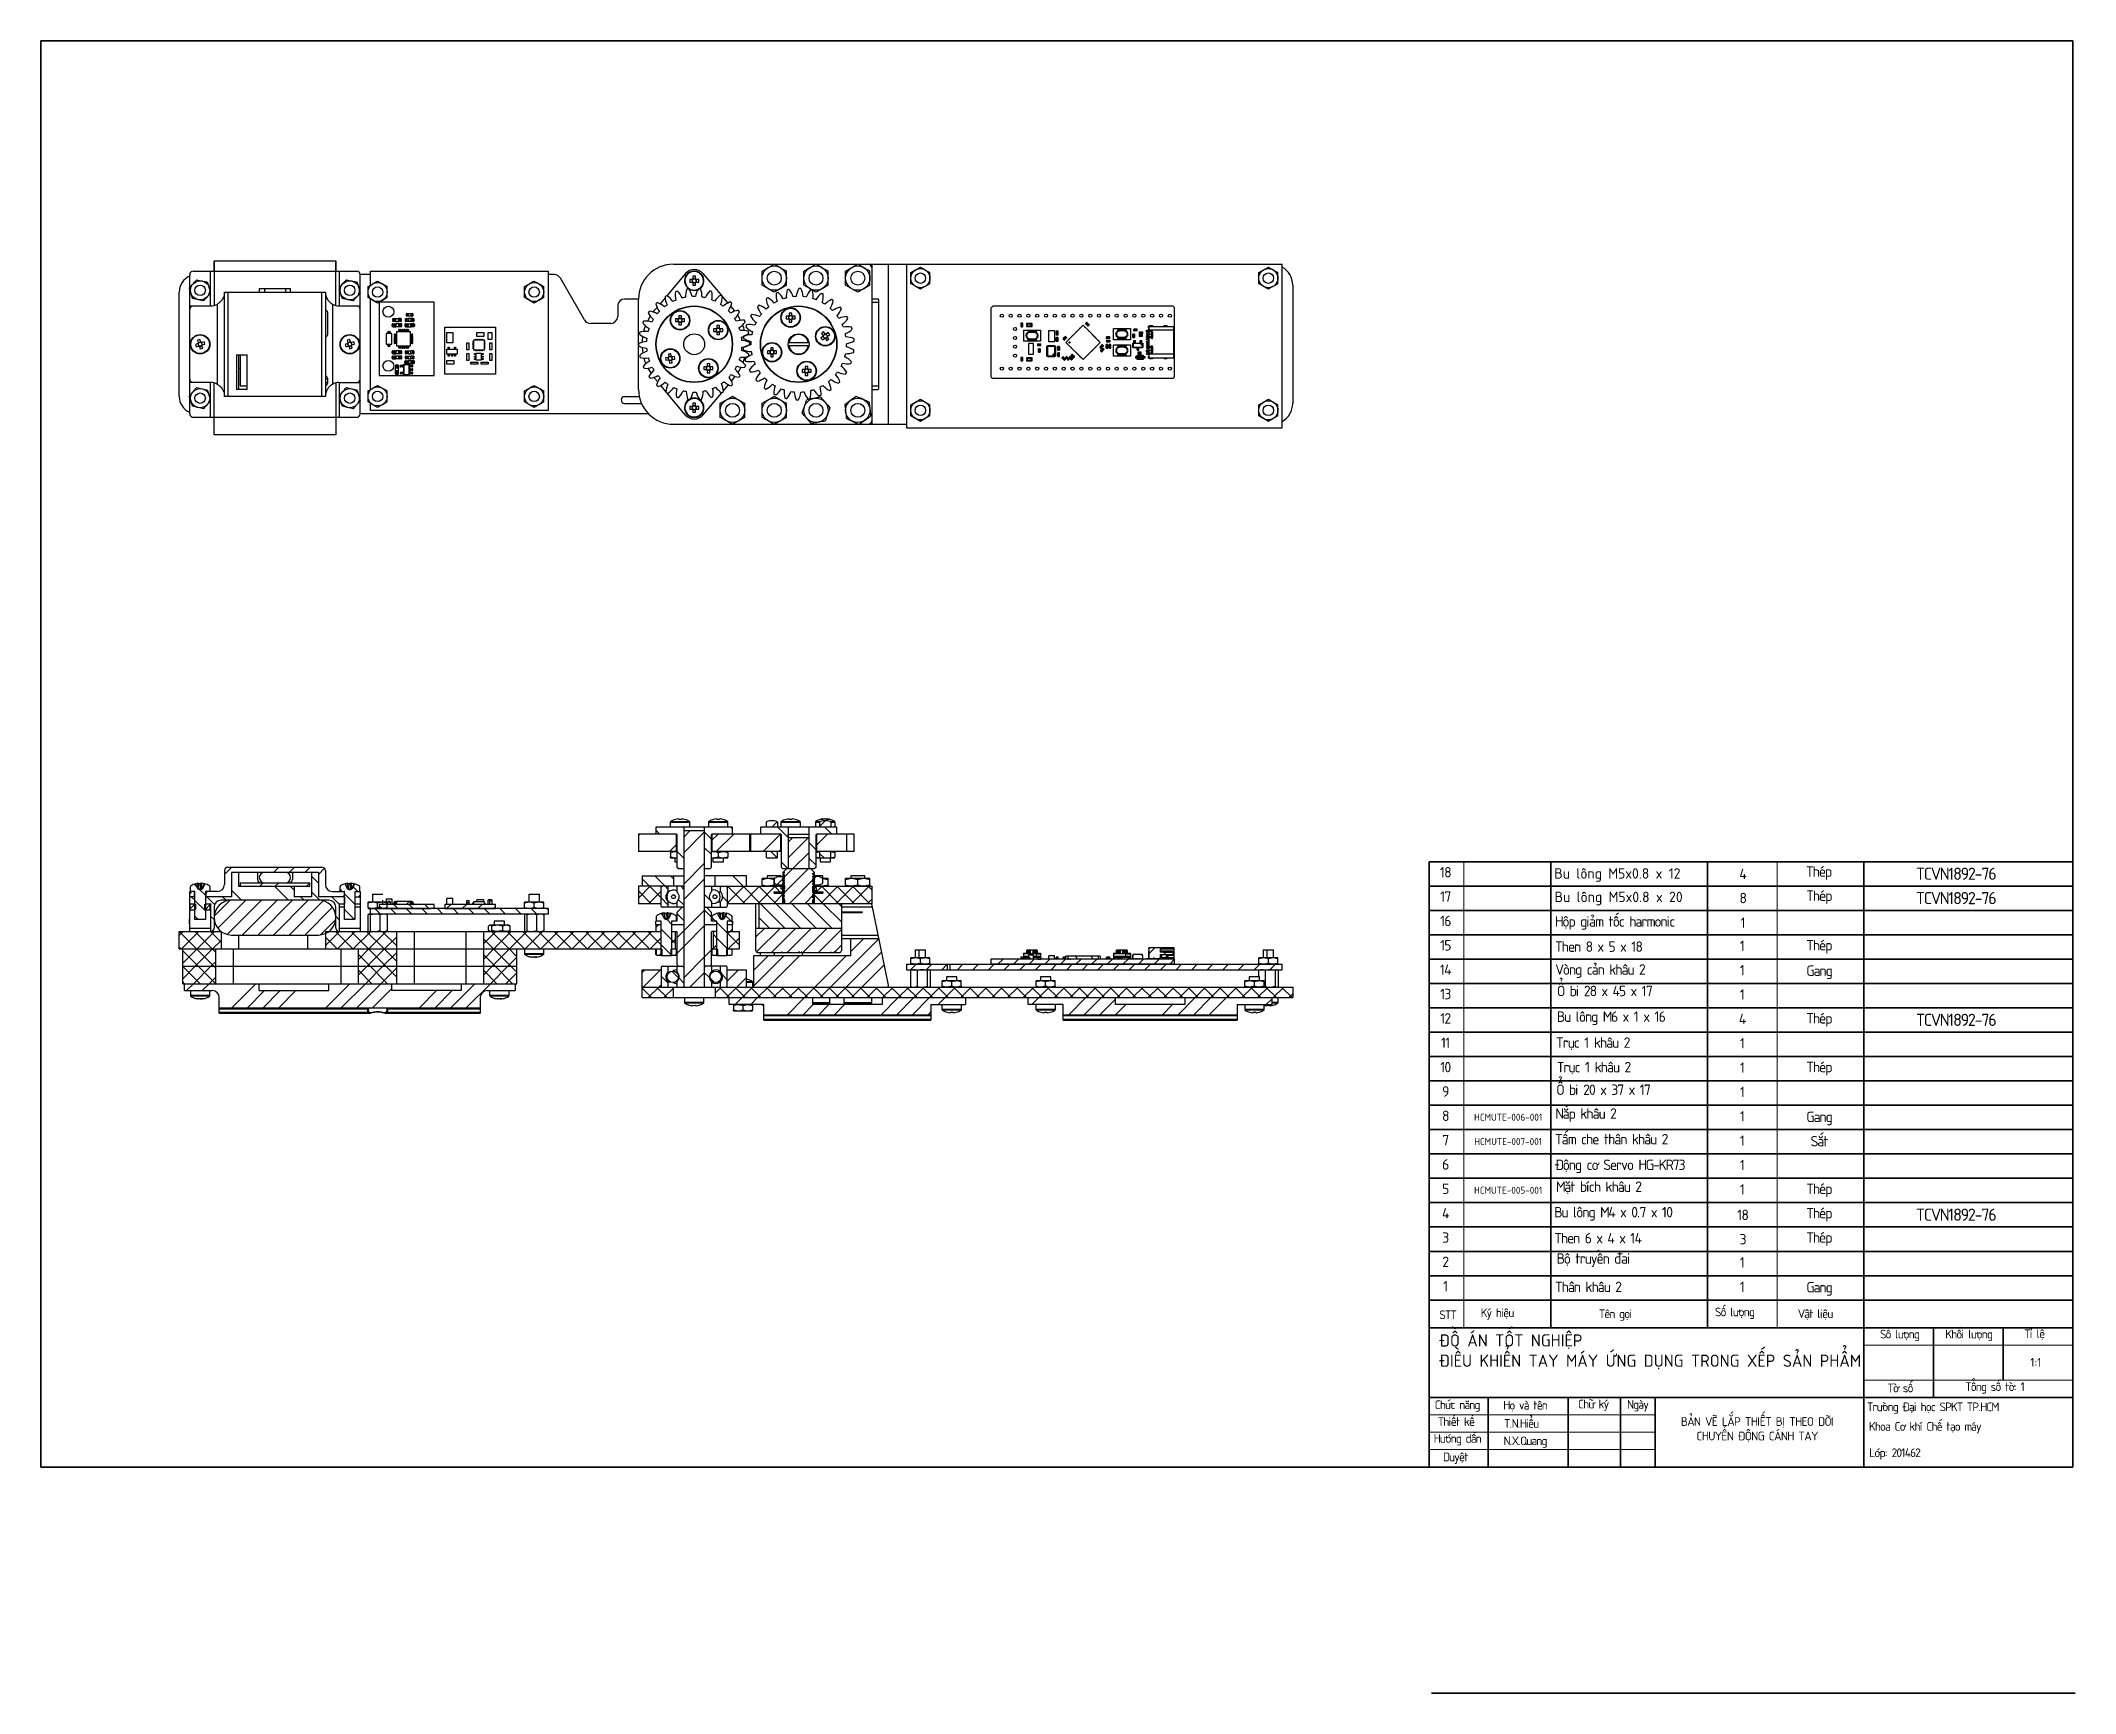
# Paper-space layout 'BAN VE A0' of a CAD drawing. Header units: millimetres. Extents: x 265 to 849, y 144 to 619.
# The model-space entities are those that its viewports show. They can reach past a viewport. Long polylines and large blocks are cut down to what shows.
import ezdxf

# ---------------------------------------------------------------- set-up
doc = ezdxf.new("R2010")
doc.units = ezdxf.units.MM
doc.layers.get('0').update_dxf_attribs({"lineweight": 35})
for name, color, linetype, lineweight in [('AM_8', 1, 'Continuous', 35), ('Nhap', 5, 'Continuous', 13), ('Nét mảnh', 130, 'Continuous', 13), ('Nét đậm', 7, 'Continuous', 35)]:
    doc.layers.add(name, color=color, linetype=linetype, lineweight=lineweight)
doc.styles.get("Standard").update_dxf_attribs({"font": '', "height": 4.375})
doc.styles.get('Standard').set_extended_font_data('TCVN 7284')
pattern_1 = [(45, (19173.833, 5017.417), (-6.7352, 6.7352), []), (45, (19178.323, 5017.417), (-6.7352, 6.7352), [])]
pattern_2 = [(135, (19173.8327, 5017.4174), (-2.245064, -2.245064), [])]
pattern_3 = [(45, (19173.833, 5017.417), (-13.4704, 13.4704), []), (45, (19178.323, 5017.417), (-13.4704, 13.4704), []), (45, (19182.813, 5017.417), (-13.4704, 13.4704), []), (45, (19187.303, 5017.417), (-13.4704, 13.4704), [])]
pattern_4 = [(45, (19173.8327, 5017.4174), (-2.245064, 2.245064), []), (135, (19173.8327, 5017.4174), (-2.245064, -2.245064), [])]
pattern_5 = [(45, (19173.8327, 5017.4174), (-2.245064, 2.245064), [])]
pattern_6 = [(135, (19173.833, 5017.417), (-6.7352, -6.7352), []), (135, (19173.833, 5021.9075), (-6.7352, -6.7352), [])]
pattern_7 = [(135, (19173.833, 5017.417), (-13.4704, -13.4704), []), (135, (19173.833, 5021.908), (-13.4704, -13.4704), []), (135, (19173.833, 5026.398), (-13.4704, -13.4704), []), (135, (19173.833, 5030.888), (-13.4704, -13.4704), [])]
pattern_8 = [(135, (19173.8327, 5017.4174), (-2.245064, -2.245064), []), (225, (19173.8327, 5017.4174), (2.245064, -2.245064), [])]
pattern_9 = [(45, (19173.8327, 5016.3588), (-2.245064, 2.245064), [])]
pattern_10 = [(135, (19173.8327, 5016.3588), (-2.245064, -2.245064), [])]
pattern_11 = [(45, (19173.8327, 5015.6674), (-2.245064, 2.245064), [])]

psp = doc.layouts.new('BAN VE A0')

# ---------------------------------------------------------------- texts
at = {"layer": 'Nét đậm', "color": 0, "attachment_point": 1}
for s, width, heights, insert, char_height in [('\\pxqc;{\\T0.85;18}', 6.0813, [0], (665.2, 381.9), 3), ('\\pxql;{\\C256;Bu lông M5x0.8 x 12}', 43.3419, [0], (699.6, 381.56), 3), ('\\pxqc;{\\T0.85;4}', 6.0813, [0], (750.65, 381.44), 3), ('\\pxqc;{\\T0.85;Thép}', 20.9876, [0], (765.07, 382.11), 3), ('\\pxqc;{\\T0.85;TCVN1892-76}', 46.1208, [0], (791.89, 381.72), 3.5), ('\\pxqc;{\\T0.85;17}', 6.0813, [0], (665.2, 374.9), 3), ('\\pxql;{\\C256;Bu lông M5x0.8 x 20}', 43.3419, [0], (699.69, 374.81), 3), ('\\pxqc;{\\T0.85;8}', 6.0813, [0], (750.69, 374.48), 3), ('\\pxqc;{\\T0.85;Thép}', 20.9876, [0], (765.11, 375.15), 3), ('\\pxqc;{\\T0.85;TCVN1892-76}', 46.1208, [0], (791.89, 374.72), 3.5), ('\\pxql;{\\T0.85;Hộp giảm tốc harmonic}', 43.3419, [0], (699.8, 367.76), 3), ('\\pxqc;{\\T0.85;16}', 6.0813, [0], (665.2, 367.9), 3), ('\\pxqc;{\\T0.85;1}', 6.0813, [0], (750.67, 367.39), 3), ('\\pxqc;{\\T0.85;15}', 6.0813, [0], (665.2, 360.9), 3), ('\\pxql;{\\T0.85;Then 8 x 5 x 18}', 43.3419, [0], (699.81, 360.52), 3), ('\\pxqc;{\\T0.85;1}', 6.0813, [0], (750.51, 360.74), 3), ('\\pxqc;{\\T0.85;Thép}', 20.9876, [0], (765.12, 360.92), 3), ('\\pxqc;{\\T0.85;14}', 6.0813, [0], (665.2, 353.9), 3), ('\\pxql;{\\T0.85;Vòng cản khâu 2}', 43.3419, [0], (699.86, 353.95), 3), ('\\pxqc;{\\T0.85;1}', 6.0813, [0], (750.51, 353.74), 3), ('\\pxqc;{\\T0.85;Gang}', 20.9876, [0], (765.19, 353.6), 3), ('\\pxqc;{\\T0.85;13}', 6.0813, [0], (665.2, 346.9), 3), ('\\pxql;{\\T0.85;Ổ bi 28 x 45 x 17}', 43.3419, [0], (700.33, 347.77), 3), ('\\pxqc;{\\T0.85;1}', 6.0813, [0], (750.51, 346.74), 3), ('\\pxqc;{\\T0.85;12}', 6.0813, [0], (665.2, 339.9), 3), ('\\pxql;{\\T0.85;Bu lông M6 x 1 x 16}', 43.3419, [0], (700.33, 340.4), 3), ('\\pxqc;{\\T0.85;4}', 6.0813, [0], (750.51, 339.74), 3), ('\\pxqc;{\\T0.85;Thép}', 20.9876, [0], (765.12, 339.92), 3), ('\\pxqc;{\\T0.85;TCVN1892-76}', 46.1208, [0], (791.89, 339.72), 3.5), ('\\pxqc;{\\T0.85;11}', 6.0813, [0], (665.2, 332.9), 3), ('\\pxql;{\\T0.85;Trục 1 khâu 2}', 43.3419, [0], (700.08, 332.93), 3), ('\\pxqc;{\\T0.85;1}', 6.0813, [0], (750.51, 332.74), 3), ('\\pxqc;{\\T0.85;10}', 6.0813, [0], (665.2, 325.9), 3), ('\\pxql;{\\T0.85;Ổ bi 20 x 37 x 17}', 43.3419, [0], (700.14, 319.39), 3), ('\\pxql;{\\T0.85;Trục 1 khâu 2}', 43.3419, [0], (700.3, 325.89), 3), ('\\pxqc;{\\T0.85;1}', 6.0813, [0], (750.51, 325.74), 3), ('\\pxqc;{\\T0.85;Thép}', 20.9876, [0], (765.12, 325.92), 3), ('\\pxqc;{\\T0.85;9}', 6.0813, [0], (665.2, 318.9), 3), ('\\pxqc;{\\T0.85;1}', 6.0813, [0], (750.51, 318.74), 3), ('\\pxqc;{\\T0.85;8}', 6.0813, [0], (665.2, 311.9), 3), ('\\pxqc;{\\C256;HCMUTE-006-001}', 6.0813, [0], (683.29, 310.99), 2), ('\\pxql;{\\T0.85;Nắp khâu 2}', 43.3419, [0], (699.9, 312.53), 3), ('\\pxqc;{\\T0.85;1}', 6.0813, [0], (750.51, 311.74), 3), ('\\pxqc;{\\T0.85;Gang}', 20.9876, [0], (765.19, 311.6), 3), ('\\pxqc;{\\T0.85;7}', 6.0813, [0], (665.2, 304.9), 3), ('\\pxql;{\\T0.85;Tấm che thân khâu 2}', 43.3419, [0], (699.8, 305.18), 3), ('\\pxqc;{\\T0.85;1}', 6.0813, [0], (750.51, 304.74), 3), ('\\pxqc;{\\T0.85;Sắt}', 20.9876, [0], (765.19, 304.6), 3), ('\\pxqc;{\\C256;HCMUTE-007-001}', 6.0813, [0], (683.29, 303.99), 2), ('\\pxqc;{\\T0.85;6}', 6.0813, [0], (665.2, 297.9), 3), ('\\pxql;{\\T0.85;Động cơ Servo HG-KR73 }', 56.5623, [0], (699.77, 297.81), 3), ('\\pxqc;{\\T0.85;1}', 6.0813, [0], (750.51, 297.74), 3), ('\\pxqc;{\\T0.85;5}', 6.0813, [0], (665.2, 290.9), 3), ('\\pxqc;{\\C256;HCMUTE-005-001}', 6.0813, [0], (683.29, 289.99), 2), ('\\pxql;{\\T0.85;Mặt bích khâu 2}', 43.3419, [0], (700.06, 291.52), 3), ('\\pxqc;{\\T0.85;1}', 6.0813, [0], (750.51, 290.74), 3), ('\\pxqc;{\\T0.85;Thép}', 20.9876, [0], (765.12, 290.92), 3), ('\\pxqc;{\\T0.85;4}', 6.0813, [0], (665.2, 283.9), 3), ('\\pxql;{\\T0.85;Bu lông M4 x 0.7 x 10}', 43.3419, [0], (699.56, 284.19), 3), ('\\pxqc;{\\T0.85;18}', 6.0813, [0], (750.64, 283.41), 3), ('\\pxqc;{\\T0.85;Thép}', 20.9876, [0], (765.12, 283.92), 3), ('\\pxqc;{\\T0.85;TCVN1892-76}', 46.1208, [0], (791.89, 283.72), 3.5), ('\\pxqc;{\\T0.85;3}', 6.0813, [0], (665.2, 276.9), 3), ('\\pxql;{\\T0.85;Then 6 x 4 x 14}', 43.3419, [0], (699.56, 276.73), 3), ('\\pxqc;{\\T0.85;3}', 6.0813, [0], (750.64, 276.41), 3), ('\\pxqc;{\\T0.85;Thép}', 20.9876, [0], (765.12, 276.92), 3), ('\\pxqc;{\\T0.85;2}', 6.0813, [0], (665.2, 269.9), 3), ('\\pxql;{\\T0.85;Bộ truyền đai}', 43.3419, [0], (700.26, 270.87), 3), ('\\pxqc;{\\T0.85;1}', 6.0813, [0], (750.51, 269.74), 3), ('\\pxqc;{\\T0.85;1}', 6.0813, [0], (665.2, 262.9), 3), ('{\\T0.85;Thân khâu 2}', 43.3419, [0], (699.8, 262.72), 3), ('\\pxqc;{\\T0.85;1}', 6.0813, [0], (750.51, 262.74), 3), ('\\pxqc;{\\T0.85;Gang}', 20.9876, [0], (765.19, 262.6), 3), ('{\\fTCVN 7284|b0|i0|c0|p34;\\T0.85;STT}', 6.0813, [0], (666.54, 254.45), 2.5), ('{\\fTCVN 7284|b0|i0|c0|p34;\\T0.85;Ký hiệu}', 15.887, [0], (678.44, 255.02), 2.5), ('{\\fTCVN 7284|b0|i0|c0|p34;\\T0.85;Tên gọi}', 15.887, [0], (712.38, 254.73), 2.5), ('{\\fTCVN 7284|b0|i0|c0|p34;\\T0.85;Số lượng}', 15.887, [0], (745.76, 255.25), 2.5), ('{\\fTCVN 7284|b0|i0|c0|p34;\\T0.85;Vật liệu}', 15.887, [0], (769.57, 254.75), 2.5), ('\\pxsm1;ĐỒ ÁN TỐT NGHIỆP\\P\\ps*;ĐIỀU KHIỂN TAY MÁY ỨNG DỤNG TRONG XẾP SẢN PHẨM', 122.0029, [27.43], (666.54, 247.57), 3.5), ('\\pxqc;{\\fTCVN 7284|b0|i0|c0|p34;\\T0.85;Số lượng}', 13.6042, [0], (792, 248.88), 2.5), ('\\pxqc;{\\fTCVN 7284|b0|i0|c0|p34;\\T0.85;Khối lượng}', 13.6042, [0], (811.89, 248.88), 2.5), ('\\pxqc;{\\fTCVN 7284|b0|i0|c0|p34;\\T0.85;Tỉ lệ}', 13.6042, [0], (830.71, 248.99), 2.5), ('\\pxqc;1:1', 13.6042, [0], (831.18, 240.77), 2.5), ('\\pxqc;{\\fTCVN 7284|b0|i0|c0|p34;\\T0.85;Tờ số}', 13.6042, [0], (792.15, 233.4), 2.5), ('\\pxqc;{\\T0.85;Tổng số tờ: 1}', 34.3377, [0], (808.99, 233.78), 2.5), ('{\\fTCVN 7284|b0|i0|c0|p34;\\T0.85;Chức năng}', 15.887, [0], (665.22, 228.58), 2.5), ('{\\fTCVN 7284|b0|i0|c0|p34;\\T0.85;Họ và tên}', 15.887, [0], (684.92, 228.46), 2.5), ('\\pxqc;{\\fTCVN 7284|b0|i0|c0|p34;\\T0.85;Chữ ký}', 13.6042, [0], (703.98, 228.78), 2.5), ('\\pxqc;{\\fTCVN 7284|b0|i0|c0|p34;\\T0.85;Ngày}', 13.6042, [0], (716.72, 228.66), 2.5), ('\\pxql;{\\T0.85;Trường Đại học SPKT TP.HCM}', 59.5637, [0], (789.43, 227.98), 2.5), ('{\\fTCVN 7284|b0|i0|c0|p34;\\T0.85;Thiết kế}', 15.887, [0], (666.09, 223.74), 2.5), ('{\\T0.85;T.N.Hiểu}', 21.2599, [0], (685.14, 223.2), 2.5), ('\\pxqc;{\\T0.9;BẢN VẼ LẮP THIẾT BỊ THEO DÕI CHUYỂN ĐỘNG CÁNH TAY}', 53.6541, [10.28], (731.05, 223.76), 2.5), ('\\pxql;{\\T0.85;Khoa Cơ khí Chế tạo máy}', 61.8818, [0], (790.02, 222.36), 2.5), ('{\\fTCVN 7284|b0|i0|c0|p34;\\T0.85;Hướng dẫn}', 15.887, [0], (664.94, 218.9), 2.5), ('{\\T0.85;N.X.Quang}', 24.7509, [0], (685.01, 218.22), 2.5), ('{\\fTCVN 7284|b0|i0|c0|p34;\\T0.85;Duyệt}', 15.887, [0], (667.62, 213.58), 2.5), ('\\pxql;{\\T0.85;Lớp: 201462}', 24.1155, [0], (790.11, 214.79), 2.5)]:
    psp.add_mtext_dynamic_manual_height_columns(s, width=width, gutter_width=12.5, heights=heights, dxfattribs=dict(at, insert=insert, char_height=char_height))

msp = doc.modelspace()

# ---------------------------------------------------------------- hatches: boundary and pattern name
at = {"linetype": 'Continuous', "lineweight": 18}
h = msp.add_hatch(dxfattribs=at)
h.set_pattern_fill('ANSI34', style=0)
h.set_pattern_definition(pattern_3)
h.paths.add_polyline_path([(19372.31, 5159.99), (19372.31, 5164.99), (19361.41, 5164.99), (19361.41, 5159.99)], flags=0)
h = msp.add_hatch(dxfattribs=at)
h.set_pattern_fill('ANSI32', angle=90, style=0)
h.set_pattern_definition(pattern_6)
h.paths.add_polyline_path([(19372.31, 5164.99), (19372.41, 5164.89), (19372.41, 5155.49), (19372.91, 5154.99), (19374.41, 5154.99), (19374.41, 5166.99), (19366.51, 5166.99), (19366.41, 5166.89), (19366.41, 5165.09), (19366.51, 5164.99)], flags=0)
h = msp.add_hatch(dxfattribs=at)
h.set_pattern_fill('ANSI32', style=0)
h.set_pattern_definition(pattern_1)
h.paths.add_polyline_path([(19380.41, 5165.99), (19374.41, 5165.99), (19374.41, 5120.99), (19380.41, 5120.99)], flags=0)
h = msp.add_hatch(dxfattribs=at)
h.set_pattern_fill('ANSI32', angle=90, style=0)
h.set_pattern_definition(pattern_6)
h.paths.add_polyline_path([(19381.91, 5154.99), (19382.41, 5155.49), (19382.41, 5164.89), (19382.51, 5164.99), (19388.31, 5164.99), (19388.41, 5165.09), (19388.41, 5166.89), (19388.31, 5166.99), (19380.41, 5166.99), (19380.41, 5154.99)], flags=0)
h = msp.add_hatch(dxfattribs=at)
h.set_pattern_fill('ANSI34', style=0)
h.set_pattern_definition(pattern_3)
h.paths.add_polyline_path([(19393.41, 5159.99), (19393.41, 5164.99), (19382.51, 5164.99), (19382.51, 5159.99)], flags=0)
h = msp.add_hatch(dxfattribs=at)
h.set_pattern_fill('ANSI34', style=0)
h.set_pattern_definition(pattern_3)
h.paths.add_polyline_path([(19402.31, 5159.99), (19402.31, 5164.99), (19393.66, 5164.99), (19393.66, 5159.99)], flags=0)
h = msp.add_hatch(dxfattribs=at)
h.set_pattern_fill('ANSI32', angle=90, style=0)
h.set_pattern_definition(pattern_6)
h.paths.add_polyline_path([(19402.31, 5164.99), (19402.41, 5164.89), (19402.41, 5155.49), (19402.91, 5154.99), (19404.41, 5154.99), (19404.41, 5166.99), (19396.51, 5166.99), (19396.41, 5166.89), (19396.41, 5165.09), (19396.51, 5164.99)], flags=0)
h = msp.add_hatch(dxfattribs=at)
h.set_pattern_fill('ANSI31', style=0)
h.set_pattern_definition(pattern_5)
edge = h.paths.add_edge_path(flags=0)
edge.add_line((19401.35, 5166.99), (19401.35, 5168.39))
edge.add_spline(control_points=[(19401.35, 5168.39), (19401.35, 5168.39), (19401.35, 5168.4), (19401.35, 5168.4), (19401.34, 5168.43), (19401.34, 5168.45), (19401.33, 5168.47), (19401.32, 5168.49), (19401.3, 5168.5), (19401.29, 5168.52), (19401.26, 5168.55), (19401.22, 5168.58), (19401.18, 5168.59), (19401.16, 5168.6), (19401.14, 5168.61), (19401.12, 5168.62)], knot_values=[0.005187, 0.005187, 0.005187, 0.005187, 0.005201, 0.005201, 0.005201, 0.005266, 0.005266, 0.005266, 0.00533, 0.00533, 0.00533, 0.005466, 0.005466, 0.005466, 0.005529, 0.005529, 0.005529, 0.005529], weights=[1, 1, 1, 1, 1, 1, 1, 1, 1, 1, 1, 1, 1, 1, 1, 1], degree=3, periodic=0)
edge.add_arc((19399.75, 5164.39), 4.44, 72.02842, 107.97158)
edge.add_spline(control_points=[(19398.38, 5168.62), (19398.35, 5168.61), (19398.32, 5168.6), (19398.29, 5168.58), (19398.26, 5168.57), (19398.23, 5168.55), (19398.2, 5168.52), (19398.19, 5168.5), (19398.17, 5168.48), (19398.16, 5168.46), (19398.15, 5168.45), (19398.15, 5168.43), (19398.15, 5168.41), (19398.14, 5168.41), (19398.14, 5168.4), (19398.14, 5168.39)], knot_values=[0.001385, 0.001385, 0.001385, 0.001385, 0.001472, 0.001472, 0.001472, 0.001582, 0.001582, 0.001582, 0.001653, 0.001653, 0.001653, 0.001706, 0.001706, 0.001706, 0.001729, 0.001729, 0.001729, 0.001729], weights=[1, 1, 1, 1, 1, 1, 1, 1, 1, 1, 1, 1, 1, 1, 1, 1], degree=3, periodic=0)
edge.add_line((19398.14, 5168.39), (19398.14, 5166.99))
edge.add_line((19398.14, 5166.99), (19401.35, 5166.99))
h = msp.add_hatch(dxfattribs=at)
h.set_pattern_fill('ANSI31', style=0)
h.set_pattern_definition(pattern_5)
h.paths.add_polyline_path([(19404.41, 5163.99), (19404.41, 5154.99), (19410.41, 5154.99), (19410.41, 5163.99)], flags=0)
h = msp.add_hatch(dxfattribs=at)
h.set_pattern_fill('ANSI32', angle=90, style=0)
h.set_pattern_definition(pattern_6)
h.paths.add_polyline_path([(19411.91, 5154.99), (19412.41, 5155.49), (19412.41, 5164.89), (19412.51, 5164.99), (19418.31, 5164.99), (19418.41, 5165.09), (19418.41, 5166.89), (19418.31, 5166.99), (19410.41, 5166.99), (19410.41, 5154.99)], flags=0)
h = msp.add_hatch(dxfattribs=at)
h.set_pattern_fill('ANSI34', style=0)
h.set_pattern_definition(pattern_3)
h.paths.add_polyline_path([(19421.16, 5159.99), (19421.16, 5164.99), (19412.51, 5164.99), (19412.51, 5159.99)], flags=0)
h = msp.add_hatch(dxfattribs=at)
h.set_pattern_fill('ANSI31', style=0)
h.set_pattern_definition(pattern_5)
edge = h.paths.add_edge_path(flags=0)
edge.add_line((19413.47, 5168.39), (19413.47, 5166.99))
edge.add_line((19413.47, 5166.99), (19416.67, 5166.99))
edge.add_line((19416.67, 5166.99), (19416.67, 5168.39))
edge.add_spline(control_points=[(19416.67, 5168.39), (19416.67, 5168.41), (19416.67, 5168.42), (19416.67, 5168.44), (19416.66, 5168.47), (19416.64, 5168.49), (19416.62, 5168.51), (19416.61, 5168.53), (19416.59, 5168.55), (19416.57, 5168.56), (19416.53, 5168.59), (19416.49, 5168.6), (19416.44, 5168.62)], knot_values=[0, 0, 0, 0, 0.000052, 0.000052, 0.000052, 0.000132, 0.000132, 0.000132, 0.000211, 0.000211, 0.000211, 0.000347, 0.000347, 0.000347, 0.000347], weights=[1, 1, 1, 1, 1, 1, 1, 1, 1, 1, 1, 1, 1], degree=3, periodic=0)
edge.add_arc((19415.07, 5164.39), 4.44, 72.02842, 107.97158)
edge.add_spline(control_points=[(19413.7, 5168.62), (19413.66, 5168.61), (19413.62, 5168.59), (19413.59, 5168.57), (19413.56, 5168.55), (19413.54, 5168.53), (19413.52, 5168.5), (19413.5, 5168.49), (19413.49, 5168.47), (19413.48, 5168.45), (19413.48, 5168.43), (19413.47, 5168.41), (19413.47, 5168.39)], knot_values=[0.000001, 0.000001, 0.000001, 0.000001, 0.000123, 0.000123, 0.000123, 0.00022, 0.00022, 0.00022, 0.000283, 0.000283, 0.000283, 0.000346, 0.000346, 0.000346, 0.000346], weights=[1, 1, 1, 1, 1, 1, 1, 1, 1, 1, 1, 1, 1], degree=3, periodic=0)
h = msp.add_hatch(dxfattribs=at)
h.set_pattern_fill('ANSI31', angle=90, style=0)
h.set_pattern_definition(pattern_2)
edge = h.paths.add_edge_path(flags=0)
edge.add_line((19401.26, 5159.99), (19398.23, 5159.99))
edge.add_spline(control_points=[(19398.23, 5159.99), (19398.23, 5159.99), (19398.23, 5159.99), (19398.22, 5159.99)], knot_values=[0.001607, 0.001607, 0.001607, 0.001607, 0.001617, 0.001617, 0.001617, 0.001617], weights=[1, 1, 1, 1], degree=3, periodic=0)
edge.add_line((19398.22, 5159.99), (19398.22, 5158.2))
edge.add_spline(control_points=[(19398.22, 5158.2), (19398.23, 5158.2), (19398.23, 5158.19), (19398.23, 5158.19)], knot_values=[0.002922, 0.002922, 0.002922, 0.002922, 0.002932, 0.002932, 0.002932, 0.002932], weights=[1, 1, 1, 1], degree=3, periodic=0)
edge.add_line((19398.23, 5158.19), (19401.26, 5158.19))
edge.add_spline(control_points=[(19401.26, 5158.19), (19401.26, 5158.19), (19401.26, 5158.2), (19401.27, 5158.2)], knot_values=[0.00162, 0.00162, 0.00162, 0.00162, 0.001629, 0.001629, 0.001629, 0.001629], weights=[1, 1, 1, 1], degree=3, periodic=0)
edge.add_line((19401.27, 5158.2), (19401.27, 5159.99))
edge.add_spline(control_points=[(19401.27, 5159.99), (19401.26, 5159.99), (19401.26, 5159.99), (19401.26, 5159.99)], knot_values=[0.002935, 0.002935, 0.002935, 0.002935, 0.002945, 0.002945, 0.002945, 0.002945], weights=[1, 1, 1, 1], degree=3, periodic=0)
h = msp.add_hatch(dxfattribs=at)
h.set_pattern_fill('ANSI31', angle=90, style=0)
h.set_pattern_definition(pattern_2)
edge = h.paths.add_edge_path(flags=0)
edge.add_line((19416.59, 5158.2), (19416.59, 5159.99))
edge.add_spline(control_points=[(19416.59, 5159.99), (19416.59, 5159.99), (19416.59, 5159.99), (19416.58, 5159.99)], knot_values=[0.002922, 0.002922, 0.002922, 0.002922, 0.002932, 0.002932, 0.002932, 0.002932], weights=[1, 1, 1, 1], degree=3, periodic=0)
edge.add_line((19416.58, 5159.99), (19413.56, 5159.99))
edge.add_spline(control_points=[(19413.56, 5159.99), (19413.56, 5159.99), (19413.55, 5159.99), (19413.55, 5159.99)], knot_values=[0.001619, 0.001619, 0.001619, 0.001619, 0.001629, 0.001629, 0.001629, 0.001629], weights=[1, 1, 1, 1], degree=3, periodic=0)
edge.add_line((19413.55, 5159.99), (19413.55, 5158.2))
edge.add_spline(control_points=[(19413.55, 5158.2), (19413.55, 5158.2), (19413.56, 5158.19), (19413.56, 5158.19)], knot_values=[0.002935, 0.002935, 0.002935, 0.002935, 0.002945, 0.002945, 0.002945, 0.002945], weights=[1, 1, 1, 1], degree=3, periodic=0)
edge.add_line((19413.56, 5158.19), (19416.58, 5158.19))
edge.add_spline(control_points=[(19416.58, 5158.19), (19416.59, 5158.19), (19416.59, 5158.2), (19416.59, 5158.2)], knot_values=[0.001608, 0.001608, 0.001608, 0.001608, 0.001618, 0.001618, 0.001618, 0.001618], weights=[1, 1, 1, 1], degree=3, periodic=0)
h = msp.add_hatch(dxfattribs=at)
h.set_pattern_fill('ANSI34', angle=90, style=0)
h.set_pattern_definition(pattern_7)
edge = h.paths.add_edge_path(flags=0)
edge.add_line((19246.41, 5153.99), (19244.41, 5153.99))
edge.add_line((19244.41, 5153.99), (19244.41, 5146.99))
edge.add_line((19244.41, 5146.99), (19236.96, 5146.99))
edge.add_line((19236.96, 5146.99), (19236.96, 5144.99))
edge.add_line((19236.96, 5144.99), (19238.41, 5144.99))
edge.add_line((19238.41, 5144.99), (19238.41, 5136.99))
edge.add_arc((19238.41, 5137.99), 1, 270, 360)
edge.add_line((19239.41, 5137.99), (19239.41, 5143.99))
edge.add_arc((19241.41, 5143.99), 2, 90, 180, ccw=False)
edge.add_line((19241.41, 5145.99), (19272.41, 5145.99))
edge.add_arc((19272.41, 5143.99), 2, 0, 90, ccw=False)
edge.add_line((19274.41, 5143.99), (19274.41, 5137.99))
edge.add_arc((19275.41, 5137.99), 1, 180, 270)
edge.add_line((19275.41, 5136.99), (19275.41, 5144.99))
edge.add_line((19275.41, 5144.99), (19276.86, 5144.99))
edge.add_line((19276.86, 5144.99), (19276.86, 5146.99))
edge.add_line((19276.86, 5146.99), (19269.41, 5146.99))
edge.add_line((19269.41, 5146.99), (19269.41, 5153.99))
edge.add_line((19269.41, 5153.99), (19267.41, 5153.99))
edge.add_line((19267.41, 5153.99), (19267.41, 5146.99))
edge.add_line((19267.41, 5146.99), (19262.41, 5146.99))
edge.add_line((19262.41, 5146.99), (19262.41, 5149.99))
edge.add_line((19262.41, 5149.99), (19246.41, 5149.99))
edge.add_line((19246.41, 5149.99), (19246.41, 5153.99))
h = msp.add_hatch(dxfattribs=at)
h.set_pattern_fill('ANSI34', style=0)
h.set_pattern_definition(pattern_3)
edge = h.paths.add_edge_path(flags=0)
edge.add_line((19240.41, 5148.49), (19237.01, 5148.49))
edge.add_line((19237.01, 5148.49), (19237.01, 5146.99))
edge.add_line((19237.01, 5146.99), (19244.41, 5146.99))
edge.add_line((19244.41, 5146.99), (19244.41, 5153.99))
edge.add_line((19244.41, 5153.99), (19269.41, 5153.99))
edge.add_line((19269.41, 5153.99), (19269.41, 5146.99))
edge.add_line((19269.41, 5146.99), (19276.81, 5146.99))
edge.add_line((19276.81, 5146.99), (19276.81, 5148.49))
edge.add_line((19276.81, 5148.49), (19273.41, 5148.49))
edge.add_arc((19273.41, 5150.49), 2, 180, 270, ccw=False)
edge.add_line((19271.41, 5150.49), (19271.41, 5154.49))
edge.add_arc((19270.41, 5154.49), 1, 0, 90)
edge.add_line((19270.41, 5155.49), (19243.41, 5155.49))
edge.add_arc((19243.41, 5154.49), 1, 90, 180)
edge.add_line((19242.41, 5154.49), (19242.41, 5150.49))
edge.add_arc((19240.41, 5150.49), 2, 270, 360, ccw=False)
h = msp.add_hatch(dxfattribs=at)
h.set_pattern_fill('ANSI34', angle=90, style=0)
h.set_pattern_definition(pattern_7)
h.paths.add_polyline_path([(19371.41, 5152.99), (19362.41, 5152.99), (19362.41, 5149.99), (19371.41, 5149.99)], flags=0)
h = msp.add_hatch(dxfattribs=at)
h.set_pattern_fill('ANSI34', angle=90, style=0)
h.set_pattern_definition(pattern_7)
h.paths.add_polyline_path([(19392.41, 5152.99), (19383.41, 5152.99), (19383.41, 5149.99), (19392.41, 5149.99)], flags=0)
h = msp.add_hatch(dxfattribs=at)
h.set_pattern_fill('ANSI31', style=0)
h.set_pattern_definition(pattern_5)
edge = h.paths.add_edge_path(flags=0)
edge.add_spline(control_points=[(19402.85, 5152.4), (19402.99, 5152.48), (19403.13, 5152.56), (19403.27, 5152.64)], knot_values=[0, 0, 0, 0, 0.048324, 0.048324, 0.048324, 0.048324], weights=[1, 1, 1, 1], degree=3, periodic=0)
edge.add_line((19403.27, 5152.64), (19403.27, 5152.69))
edge.add_arc((19403.17, 5152.69), 0.1, 0, 90)
edge.add_line((19403.17, 5152.79), (19401.5, 5152.79))
edge.add_arc((19401.5, 5152.69), 0.1, 90, 115)
edge.add_line((19401.46, 5152.78), (19400.55, 5152.36))
edge.add_arc((19400.6, 5152.27), 0.1, 115, 180)
edge.add_line((19400.5, 5152.27), (19400.5, 5150.92))
edge.add_arc((19400.6, 5150.92), 0.1, 180, 245)
edge.add_line((19400.55, 5150.83), (19401.46, 5150.4))
edge.add_arc((19401.5, 5150.49), 0.1, 245, 270)
edge.add_line((19401.5, 5150.39), (19403.17, 5150.39))
edge.add_arc((19403.17, 5150.49), 0.1, 270, 360)
edge.add_line((19403.27, 5150.49), (19403.27, 5150.6))
edge.add_spline(control_points=[(19403.27, 5150.6), (19403.12, 5150.68), (19402.98, 5150.76), (19402.84, 5150.84)], knot_values=[0, 0, 0, 0, 0.048324, 0.048324, 0.048324, 0.048324], weights=[1, 1, 1, 1], degree=3, periodic=0)
edge.add_line((19402.84, 5150.84), (19402.85, 5150.9))
edge.add_spline(control_points=[(19402.85, 5150.9), (19402.99, 5150.98), (19403.13, 5151.06), (19403.27, 5151.14)], knot_values=[0, 0, 0, 0, 0.048324, 0.048324, 0.048324, 0.048324], weights=[1, 1, 1, 1], degree=3, periodic=0)
edge.add_line((19403.27, 5151.14), (19403.27, 5151.35))
edge.add_spline(control_points=[(19403.27, 5151.35), (19403.13, 5151.43), (19402.99, 5151.51), (19402.85, 5151.59)], knot_values=[0, 0, 0, 0, 0.048324, 0.048324, 0.048324, 0.048324], weights=[1, 1, 1, 1], degree=3, periodic=0)
edge.add_line((19402.85, 5151.59), (19402.85, 5151.65))
edge.add_spline(control_points=[(19402.85, 5151.65), (19402.98, 5151.73), (19403.12, 5151.81), (19403.26, 5151.89)], knot_values=[0, 0, 0, 0, 0.048324, 0.048324, 0.048324, 0.048324], weights=[1, 1, 1, 1], degree=3, periodic=0)
edge.add_line((19403.26, 5151.89), (19403.27, 5152.1))
edge.add_spline(control_points=[(19403.27, 5152.1), (19403.12, 5152.18), (19402.98, 5152.26), (19402.85, 5152.34)], knot_values=[0, 0, 0, 0, 0.048324, 0.048324, 0.048324, 0.048324], weights=[1, 1, 1, 1], degree=3, periodic=0)
edge.add_line((19402.85, 5152.34), (19402.85, 5152.4))
h = msp.add_hatch(dxfattribs=at)
h.set_pattern_fill('ANSI31', style=0)
h.set_pattern_definition(pattern_5)
edge = h.paths.add_edge_path(flags=0)
edge.add_line((19402.95, 5154.04), (19403.35, 5154.04))
edge.add_spline(control_points=[(19403.35, 5154.04), (19403.37, 5154.03), (19403.38, 5154.03), (19403.39, 5154.02)], knot_values=[0, 0, 0, 0, 0.003617, 0.003617, 0.003617, 0.003617], weights=[1, 1, 1, 1], degree=3, periodic=0)
edge.add_line((19403.39, 5154.02), (19403.39, 5153.87))
edge.add_spline(control_points=[(19403.39, 5153.87), (19403.35, 5153.85), (19403.31, 5153.83), (19403.27, 5153.8), (19403.23, 5153.78), (19403.19, 5153.76), (19403.15, 5153.73), (19403.08, 5153.7), (19403.02, 5153.66), (19402.96, 5153.62)], knot_values=[0, 0, 0, 0, 0.000141, 0.000141, 0.000141, 0.000283, 0.000283, 0.000283, 0.000496, 0.000496, 0.000496, 0.000496], weights=[1, 1, 1, 1, 1, 1, 1, 1, 1, 1], degree=3, periodic=0)
edge.add_line((19402.96, 5153.62), (19402.95, 5153.52))
edge.add_spline(control_points=[(19402.95, 5153.52), (19403.11, 5153.44), (19403.25, 5153.35), (19403.39, 5153.27)], knot_values=[0, 0, 0, 0, 0.049681, 0.049681, 0.049681, 0.049681], weights=[1, 1, 1, 1], degree=3, periodic=0)
edge.add_line((19403.39, 5153.27), (19403.39, 5153.12))
edge.add_spline(control_points=[(19403.39, 5153.12), (19403.34, 5153.1), (19403.3, 5153.08), (19403.26, 5153.05), (19403.22, 5153.03), (19403.18, 5153.01), (19403.14, 5152.98), (19403.08, 5152.95), (19403.02, 5152.91), (19402.95, 5152.87)], knot_values=[0, 0, 0, 0, 0.000141, 0.000141, 0.000141, 0.000283, 0.000283, 0.000283, 0.000497, 0.000497, 0.000497, 0.000497], weights=[1, 1, 1, 1, 1, 1, 1, 1, 1, 1], degree=3, periodic=0)
edge.add_line((19402.95, 5152.87), (19402.95, 5152.77))
edge.add_spline(control_points=[(19402.95, 5152.77), (19403.1, 5152.69), (19403.24, 5152.6), (19403.38, 5152.52)], knot_values=[0, 0, 0, 0, 0.049681, 0.049681, 0.049681, 0.049681], weights=[1, 1, 1, 1], degree=3, periodic=0)
edge.add_line((19403.38, 5152.52), (19403.39, 5152.37))
edge.add_spline(control_points=[(19403.39, 5152.37), (19403.24, 5152.29), (19403.09, 5152.21), (19402.95, 5152.12)], knot_values=[0, 0, 0, 0, 0.049681, 0.049681, 0.049681, 0.049681], weights=[1, 1, 1, 1], degree=3, periodic=0)
edge.add_line((19402.95, 5152.12), (19402.95, 5152.02))
edge.add_spline(control_points=[(19402.95, 5152.02), (19403.09, 5151.94), (19403.24, 5151.85), (19403.38, 5151.77)], knot_values=[0, 0, 0, 0, 0.049681, 0.049681, 0.049681, 0.049681], weights=[1, 1, 1, 1], degree=3, periodic=0)
edge.add_line((19403.38, 5151.77), (19403.39, 5151.62))
edge.add_spline(control_points=[(19403.39, 5151.62), (19403.25, 5151.54), (19403.1, 5151.46), (19402.96, 5151.37)], knot_values=[0, 0, 0, 0, 0.049681, 0.049681, 0.049681, 0.049681], weights=[1, 1, 1, 1], degree=3, periodic=0)
edge.add_line((19402.96, 5151.37), (19402.95, 5151.27))
edge.add_spline(control_points=[(19402.95, 5151.27), (19403.1, 5151.19), (19403.25, 5151.1), (19403.39, 5151.02)], knot_values=[0, 0, 0, 0, 0.049681, 0.049681, 0.049681, 0.049681], weights=[1, 1, 1, 1], degree=3, periodic=0)
edge.add_line((19403.39, 5151.02), (19403.39, 5150.87))
edge.add_spline(control_points=[(19403.39, 5150.87), (19403.24, 5150.79), (19403.1, 5150.71), (19402.96, 5150.62)], knot_values=[0, 0, 0, 0, 0.049681, 0.049681, 0.049681, 0.049681], weights=[1, 1, 1, 1], degree=3, periodic=0)
edge.add_line((19402.96, 5150.62), (19402.95, 5150.52))
edge.add_spline(control_points=[(19402.95, 5150.52), (19403.1, 5150.44), (19403.24, 5150.35), (19403.39, 5150.27)], knot_values=[0, 0, 0, 0, 0.049681, 0.049681, 0.049681, 0.049681], weights=[1, 1, 1, 1], degree=3, periodic=0)
edge.add_line((19403.39, 5150.27), (19403.39, 5150.12))
edge.add_spline(control_points=[(19403.39, 5150.12), (19403.24, 5150.04), (19403.09, 5149.96), (19402.95, 5149.87)], knot_values=[0, 0, 0, 0, 0.049681, 0.049681, 0.049681, 0.049681], weights=[1, 1, 1, 1], degree=3, periodic=0)
edge.add_line((19402.95, 5149.87), (19402.95, 5149.77))
edge.add_spline(control_points=[(19402.95, 5149.77), (19403.09, 5149.69), (19403.24, 5149.6), (19403.38, 5149.52)], knot_values=[0, 0, 0, 0, 0.049681, 0.049681, 0.049681, 0.049681], weights=[1, 1, 1, 1], degree=3, periodic=0)
edge.add_line((19403.38, 5149.52), (19403.39, 5149.37))
edge.add_spline(control_points=[(19403.39, 5149.37), (19403.25, 5149.29), (19403.1, 5149.21), (19402.96, 5149.12)], knot_values=[0, 0, 0, 0, 0.049681, 0.049681, 0.049681, 0.049681], weights=[1, 1, 1, 1], degree=3, periodic=0)
edge.add_line((19402.96, 5149.12), (19402.95, 5149.02))
edge.add_spline(control_points=[(19402.95, 5149.02), (19403.1, 5148.94), (19403.25, 5148.85), (19403.39, 5148.77)], knot_values=[0, 0, 0, 0, 0.049681, 0.049681, 0.049681, 0.049681], weights=[1, 1, 1, 1], degree=3, periodic=0)
edge.add_line((19403.39, 5148.77), (19403.39, 5148.62))
edge.add_spline(control_points=[(19403.39, 5148.62), (19403.25, 5148.54), (19403.1, 5148.46), (19402.96, 5148.37)], knot_values=[0, 0, 0, 0, 0.049681, 0.049681, 0.049681, 0.049681], weights=[1, 1, 1, 1], degree=3, periodic=0)
edge.add_line((19402.96, 5148.37), (19402.95, 5148.27))
edge.add_spline(control_points=[(19402.95, 5148.27), (19403.1, 5148.19), (19403.25, 5148.1), (19403.39, 5148.02)], knot_values=[0, 0, 0, 0, 0.049681, 0.049681, 0.049681, 0.049681], weights=[1, 1, 1, 1], degree=3, periodic=0)
edge.add_line((19403.39, 5148.02), (19403.39, 5147.87))
edge.add_spline(control_points=[(19403.39, 5147.87), (19403.24, 5147.79), (19403.09, 5147.71), (19402.95, 5147.62)], knot_values=[0, 0, 0, 0, 0.049681, 0.049681, 0.049681, 0.049681], weights=[1, 1, 1, 1], degree=3, periodic=0)
edge.add_line((19402.95, 5147.62), (19402.95, 5147.52))
edge.add_spline(control_points=[(19402.95, 5147.52), (19403.09, 5147.44), (19403.24, 5147.35), (19403.38, 5147.27)], knot_values=[0, 0, 0, 0, 0.049681, 0.049681, 0.049681, 0.049681], weights=[1, 1, 1, 1], degree=3, periodic=0)
edge.add_line((19403.38, 5147.27), (19403.39, 5147.12))
edge.add_spline(control_points=[(19403.39, 5147.12), (19403.24, 5147.04), (19403.1, 5146.96), (19402.96, 5146.87)], knot_values=[0, 0, 0, 0, 0.049681, 0.049681, 0.049681, 0.049681], weights=[1, 1, 1, 1], degree=3, periodic=0)
edge.add_line((19402.96, 5146.87), (19402.95, 5146.77))
edge.add_spline(control_points=[(19402.95, 5146.77), (19403.1, 5146.69), (19403.24, 5146.6), (19403.39, 5146.52)], knot_values=[0, 0, 0, 0, 0.049681, 0.049681, 0.049681, 0.049681], weights=[1, 1, 1, 1], degree=3, periodic=0)
edge.add_line((19403.39, 5146.52), (19403.39, 5146.45))
edge.add_line((19403.39, 5146.45), (19402.95, 5146.45))
edge.add_line((19402.95, 5146.45), (19403.41, 5145.99))
edge.add_line((19403.41, 5145.99), (19403.41, 5144.99))
edge.add_line((19403.41, 5144.99), (19411.41, 5144.99))
edge.add_line((19411.41, 5144.99), (19411.41, 5145.99))
edge.add_line((19411.41, 5145.99), (19411.86, 5146.45))
edge.add_line((19411.86, 5146.45), (19411.86, 5146.5))
edge.add_spline(control_points=[(19411.86, 5146.5), (19411.71, 5146.58), (19411.57, 5146.67), (19411.43, 5146.75)], knot_values=[0, 0, 0, 0, 0.049681, 0.049681, 0.049681, 0.049681], weights=[1, 1, 1, 1], degree=3, periodic=0)
edge.add_line((19411.43, 5146.75), (19411.43, 5146.9))
edge.add_spline(control_points=[(19411.43, 5146.9), (19411.48, 5146.92), (19411.52, 5146.94), (19411.56, 5146.97), (19411.6, 5146.99), (19411.64, 5147.01), (19411.68, 5147.04), (19411.74, 5147.07), (19411.81, 5147.11), (19411.87, 5147.14)], knot_values=[0, 0, 0, 0, 0.000141, 0.000141, 0.000141, 0.000283, 0.000283, 0.000283, 0.000497, 0.000497, 0.000497, 0.000497], weights=[1, 1, 1, 1, 1, 1, 1, 1, 1, 1], degree=3, periodic=0)
edge.add_line((19411.87, 5147.14), (19411.86, 5147.25))
edge.add_spline(control_points=[(19411.86, 5147.25), (19411.72, 5147.33), (19411.58, 5147.42), (19411.44, 5147.5)], knot_values=[0, 0, 0, 0, 0.049681, 0.049681, 0.049681, 0.049681], weights=[1, 1, 1, 1], degree=3, periodic=0)
edge.add_line((19411.44, 5147.5), (19411.43, 5147.65))
edge.add_spline(control_points=[(19411.43, 5147.65), (19411.58, 5147.73), (19411.72, 5147.81), (19411.87, 5147.89)], knot_values=[0, 0, 0, 0, 0.049681, 0.049681, 0.049681, 0.049681], weights=[1, 1, 1, 1], degree=3, periodic=0)
edge.add_line((19411.87, 5147.89), (19411.86, 5148))
edge.add_spline(control_points=[(19411.86, 5148), (19411.72, 5148.08), (19411.58, 5148.17), (19411.44, 5148.25)], knot_values=[0, 0, 0, 0, 0.049681, 0.049681, 0.049681, 0.049681], weights=[1, 1, 1, 1], degree=3, periodic=0)
edge.add_line((19411.44, 5148.25), (19411.43, 5148.4))
edge.add_spline(control_points=[(19411.43, 5148.4), (19411.57, 5148.48), (19411.71, 5148.56), (19411.86, 5148.64)], knot_values=[0, 0, 0, 0, 0.049681, 0.049681, 0.049681, 0.049681], weights=[1, 1, 1, 1], degree=3, periodic=0)
edge.add_line((19411.86, 5148.64), (19411.86, 5148.75))
edge.add_spline(control_points=[(19411.86, 5148.75), (19411.71, 5148.83), (19411.57, 5148.92), (19411.43, 5149)], knot_values=[0, 0, 0, 0, 0.049681, 0.049681, 0.049681, 0.049681], weights=[1, 1, 1, 1], degree=3, periodic=0)
edge.add_line((19411.43, 5149), (19411.43, 5149.15))
edge.add_spline(control_points=[(19411.43, 5149.15), (19411.58, 5149.23), (19411.72, 5149.31), (19411.86, 5149.39)], knot_values=[0, 0, 0, 0, 0.049681, 0.049681, 0.049681, 0.049681], weights=[1, 1, 1, 1], degree=3, periodic=0)
edge.add_line((19411.86, 5149.39), (19411.86, 5149.5))
edge.add_spline(control_points=[(19411.86, 5149.5), (19411.82, 5149.52), (19411.78, 5149.55), (19411.74, 5149.57), (19411.7, 5149.59), (19411.66, 5149.62), (19411.62, 5149.64), (19411.56, 5149.68), (19411.5, 5149.71), (19411.43, 5149.75)], knot_values=[0, 0, 0, 0, 0.000141, 0.000141, 0.000141, 0.000283, 0.000283, 0.000283, 0.000497, 0.000497, 0.000497, 0.000497], weights=[1, 1, 1, 1, 1, 1, 1, 1, 1, 1], degree=3, periodic=0)
edge.add_line((19411.43, 5149.75), (19411.43, 5149.9))
edge.add_spline(control_points=[(19411.43, 5149.9), (19411.58, 5149.98), (19411.72, 5150.06), (19411.87, 5150.14)], knot_values=[0, 0, 0, 0, 0.049681, 0.049681, 0.049681, 0.049681], weights=[1, 1, 1, 1], degree=3, periodic=0)
edge.add_line((19411.87, 5150.14), (19411.86, 5150.25))
edge.add_spline(control_points=[(19411.86, 5150.25), (19411.72, 5150.33), (19411.58, 5150.42), (19411.44, 5150.5)], knot_values=[0, 0, 0, 0, 0.049681, 0.049681, 0.049681, 0.049681], weights=[1, 1, 1, 1], degree=3, periodic=0)
edge.add_line((19411.44, 5150.5), (19411.43, 5150.65))
edge.add_spline(control_points=[(19411.43, 5150.65), (19411.57, 5150.73), (19411.71, 5150.81), (19411.86, 5150.89)], knot_values=[0, 0, 0, 0, 0.049681, 0.049681, 0.049681, 0.049681], weights=[1, 1, 1, 1], degree=3, periodic=0)
edge.add_line((19411.86, 5150.89), (19411.86, 5151))
edge.add_spline(control_points=[(19411.86, 5151), (19411.71, 5151.08), (19411.57, 5151.17), (19411.43, 5151.25)], knot_values=[0, 0, 0, 0, 0.049681, 0.049681, 0.049681, 0.049681], weights=[1, 1, 1, 1], degree=3, periodic=0)
edge.add_line((19411.43, 5151.25), (19411.43, 5151.4))
edge.add_spline(control_points=[(19411.43, 5151.4), (19411.47, 5151.42), (19411.51, 5151.44), (19411.55, 5151.47), (19411.6, 5151.49), (19411.64, 5151.51), (19411.68, 5151.54), (19411.74, 5151.57), (19411.8, 5151.61), (19411.86, 5151.64)], knot_values=[0, 0, 0, 0, 0.000141, 0.000141, 0.000141, 0.000283, 0.000283, 0.000283, 0.000497, 0.000497, 0.000497, 0.000497], weights=[1, 1, 1, 1, 1, 1, 1, 1, 1, 1], degree=3, periodic=0)
edge.add_line((19411.86, 5151.64), (19411.86, 5151.75))
edge.add_spline(control_points=[(19411.86, 5151.75), (19411.72, 5151.83), (19411.57, 5151.92), (19411.43, 5152)], knot_values=[0, 0, 0, 0, 0.049681, 0.049681, 0.049681, 0.049681], weights=[1, 1, 1, 1], degree=3, periodic=0)
edge.add_line((19411.43, 5152), (19411.43, 5152.15))
edge.add_spline(control_points=[(19411.43, 5152.15), (19411.58, 5152.23), (19411.73, 5152.31), (19411.87, 5152.39)], knot_values=[0, 0, 0, 0, 0.049681, 0.049681, 0.049681, 0.049681], weights=[1, 1, 1, 1], degree=3, periodic=0)
edge.add_line((19411.87, 5152.39), (19411.86, 5152.5))
edge.add_spline(control_points=[(19411.86, 5152.5), (19411.73, 5152.58), (19411.58, 5152.67), (19411.44, 5152.75)], knot_values=[0, 0, 0, 0, 0.049681, 0.049681, 0.049681, 0.049681], weights=[1, 1, 1, 1], degree=3, periodic=0)
edge.add_line((19411.44, 5152.75), (19411.43, 5152.9))
edge.add_spline(control_points=[(19411.43, 5152.9), (19411.57, 5152.98), (19411.71, 5153.06), (19411.86, 5153.14)], knot_values=[0, 0, 0, 0, 0.049681, 0.049681, 0.049681, 0.049681], weights=[1, 1, 1, 1], degree=3, periodic=0)
edge.add_line((19411.86, 5153.14), (19411.86, 5153.25))
edge.add_spline(control_points=[(19411.86, 5153.25), (19411.71, 5153.33), (19411.57, 5153.42), (19411.43, 5153.5)], knot_values=[0, 0, 0, 0, 0.049681, 0.049681, 0.049681, 0.049681], weights=[1, 1, 1, 1], degree=3, periodic=0)
edge.add_line((19411.43, 5153.5), (19411.43, 5153.65))
edge.add_spline(control_points=[(19411.43, 5153.65), (19411.57, 5153.73), (19411.72, 5153.81), (19411.86, 5153.89)], knot_values=[0, 0, 0, 0, 0.049681, 0.049681, 0.049681, 0.049681], weights=[1, 1, 1, 1], degree=3, periodic=0)
edge.add_line((19411.86, 5153.89), (19411.86, 5154))
edge.add_spline(control_points=[(19411.86, 5154), (19411.84, 5154.01), (19411.82, 5154.03), (19411.79, 5154.04)], knot_values=[0, 0, 0, 0, 0.007878, 0.007878, 0.007878, 0.007878], weights=[1, 1, 1, 1], degree=3, periodic=0)
edge.add_line((19411.79, 5154.04), (19411.86, 5154.04))
edge.add_line((19411.86, 5154.04), (19410.91, 5154.99))
edge.add_line((19410.91, 5154.99), (19403.91, 5154.99))
edge.add_line((19403.91, 5154.99), (19402.95, 5154.04))
h = msp.add_hatch(dxfattribs=at)
h.set_pattern_fill('ANSI31', style=0)
h.set_pattern_definition(pattern_5)
edge = h.paths.add_edge_path(flags=0)
edge.add_line((19413.31, 5152.79), (19411.65, 5152.79))
edge.add_arc((19411.65, 5152.69), 0.1, 90, 180)
edge.add_line((19411.55, 5152.69), (19411.94, 5152.69))
edge.add_spline(control_points=[(19411.94, 5152.69), (19411.81, 5152.62), (19411.68, 5152.54), (19411.56, 5152.47)], knot_values=[0.003757, 0.003757, 0.003757, 0.003757, 0.048324, 0.048324, 0.048324, 0.048324], weights=[1, 1, 1, 1], degree=3, periodic=0)
edge.add_line((19411.56, 5152.47), (19411.55, 5152.27))
edge.add_spline(control_points=[(19411.55, 5152.27), (19411.69, 5152.19), (19411.83, 5152.1), (19411.97, 5152.02)], knot_values=[0, 0, 0, 0, 0.048324, 0.048324, 0.048324, 0.048324], weights=[1, 1, 1, 1], degree=3, periodic=0)
edge.add_line((19411.97, 5152.02), (19411.97, 5151.96))
edge.add_spline(control_points=[(19411.97, 5151.96), (19411.82, 5151.88), (19411.69, 5151.8), (19411.55, 5151.72)], knot_values=[0, 0, 0, 0, 0.048324, 0.048324, 0.048324, 0.048324], weights=[1, 1, 1, 1], degree=3, periodic=0)
edge.add_line((19411.55, 5151.72), (19411.55, 5151.52))
edge.add_spline(control_points=[(19411.55, 5151.52), (19411.69, 5151.44), (19411.83, 5151.35), (19411.97, 5151.27)], knot_values=[0, 0, 0, 0, 0.048324, 0.048324, 0.048324, 0.048324], weights=[1, 1, 1, 1], degree=3, periodic=0)
edge.add_line((19411.97, 5151.27), (19411.97, 5151.21))
edge.add_spline(control_points=[(19411.97, 5151.21), (19411.83, 5151.13), (19411.69, 5151.05), (19411.55, 5150.97)], knot_values=[0, 0, 0, 0, 0.048324, 0.048324, 0.048324, 0.048324], weights=[1, 1, 1, 1], degree=3, periodic=0)
edge.add_line((19411.55, 5150.97), (19411.55, 5150.77))
edge.add_spline(control_points=[(19411.55, 5150.77), (19411.69, 5150.69), (19411.83, 5150.6), (19411.97, 5150.52)], knot_values=[0, 0, 0, 0, 0.048324, 0.048324, 0.048324, 0.048324], weights=[1, 1, 1, 1], degree=3, periodic=0)
edge.add_line((19411.97, 5150.52), (19411.97, 5150.49))
edge.add_line((19411.97, 5150.49), (19411.55, 5150.49))
edge.add_arc((19411.65, 5150.49), 0.1, 180, 270)
edge.add_line((19411.65, 5150.39), (19413.31, 5150.39))
edge.add_arc((19413.31, 5150.49), 0.1, 270, 295)
edge.add_line((19413.36, 5150.4), (19414.26, 5150.83))
edge.add_arc((19414.22, 5150.92), 0.1, 295, 360)
edge.add_line((19414.32, 5150.92), (19414.32, 5152.27))
edge.add_arc((19414.22, 5152.27), 0.1, 0, 65)
edge.add_line((19414.26, 5152.36), (19413.36, 5152.78))
edge.add_arc((19413.31, 5152.69), 0.1, 65, 90)
h = msp.add_hatch(dxfattribs=at)
h.set_pattern_fill('ANSI34', style=0)
h.set_pattern_definition(pattern_3)
h.paths.add_polyline_path([(19232.41, 5148.49), (19232.41, 5146.99), (19233.81, 5146.99), (19233.81, 5148.49)], flags=0)
h = msp.add_hatch(dxfattribs=at)
h.set_pattern_fill('ANSI34', angle=90, style=0)
h.set_pattern_definition(pattern_7)
h.paths.add_polyline_path([(19233.86, 5144.99), (19233.86, 5146.99), (19232.41, 5146.99), (19232.41, 5144.99)], flags=0)
h = msp.add_hatch(dxfattribs=at)
h.set_pattern_fill('ANSI31', angle=90, style=0)
h.set_pattern_definition(pattern_2)
edge = h.paths.add_edge_path(flags=0)
edge.add_line((19233.91, 5140.49), (19236.91, 5140.49))
edge.add_line((19236.91, 5140.49), (19236.91, 5148.39))
edge.add_arc((19237.01, 5148.39), 0.1, 90, 180, ccw=False)
edge.add_line((19237.01, 5148.49), (19238.21, 5148.49))
edge.add_line((19238.21, 5148.49), (19238.21, 5149.89))
edge.add_arc((19237.94, 5149.89), 0.27, 0, 57.66397)
edge.add_arc((19235.41, 5145.89), 5, 57.66397, 75.70456)
edge.add_line((19236.64, 5150.74), (19236.64, 5150.45))
edge.add_line((19236.64, 5150.45), (19235.97, 5149.15))
edge.add_line((19235.97, 5149.15), (19235.96, 5149.14))
edge.add_line((19235.96, 5149.14), (19235.41, 5148.96))
edge.add_line((19235.41, 5148.96), (19234.85, 5149.14))
edge.add_line((19234.85, 5149.14), (19234.85, 5149.15))
edge.add_line((19234.85, 5149.15), (19234.17, 5150.45))
edge.add_line((19234.17, 5150.45), (19234.17, 5150.74))
edge.add_arc((19235.41, 5145.89), 5, 104.29544, 122.33603)
edge.add_arc((19232.88, 5149.89), 0.27, 122.33603, 180)
edge.add_line((19232.61, 5149.89), (19232.61, 5148.49))
edge.add_line((19232.61, 5148.49), (19233.81, 5148.49))
edge.add_arc((19233.81, 5148.39), 0.1, 0, 90, ccw=False)
edge.add_line((19233.91, 5148.39), (19233.91, 5140.49))
h = msp.add_hatch(dxfattribs=at)
h.set_pattern_fill('ANSI31', style=0)
h.set_pattern_definition(pattern_5)
edge = h.paths.add_edge_path(flags=0)
edge.add_arc((19244.41, 5140.99), 5, 90, 180)
edge.add_arc((19244.41, 5140.99), 5, 180, 270)
edge.add_line((19244.41, 5135.99), (19269.41, 5135.99))
edge.add_arc((19269.41, 5140.99), 5, 270, 360)
edge.add_arc((19269.41, 5140.99), 5, 0, 90)
edge.add_line((19269.41, 5145.99), (19244.41, 5145.99))
h = msp.add_hatch(dxfattribs=at)
h.set_pattern_fill('ANSI32', style=0)
h.set_pattern_definition(pattern_1)
h.paths.add_polyline_path([(19266.91, 5150.99), (19246.91, 5150.99), (19246.91, 5149.99), (19266.91, 5149.99)], flags=0)
h = msp.add_hatch(dxfattribs=at)
h.set_pattern_fill('ANSI31', angle=90, style=0)
h.set_pattern_definition(pattern_2)
edge = h.paths.add_edge_path(flags=0)
edge.add_line((19276.91, 5140.49), (19279.91, 5140.49))
edge.add_line((19279.91, 5140.49), (19279.91, 5148.39))
edge.add_arc((19280.01, 5148.39), 0.1, 90, 180, ccw=False)
edge.add_line((19280.01, 5148.49), (19281.21, 5148.49))
edge.add_line((19281.21, 5148.49), (19281.21, 5149.89))
edge.add_arc((19280.94, 5149.89), 0.27, 0, 57.66397)
edge.add_arc((19278.41, 5145.89), 5, 57.66397, 75.70456)
edge.add_line((19279.64, 5150.74), (19279.64, 5150.45))
edge.add_line((19279.64, 5150.45), (19278.97, 5149.15))
edge.add_line((19278.97, 5149.15), (19278.96, 5149.14))
edge.add_line((19278.96, 5149.14), (19278.41, 5148.96))
edge.add_line((19278.41, 5148.96), (19277.85, 5149.14))
edge.add_line((19277.85, 5149.14), (19277.85, 5149.15))
edge.add_line((19277.85, 5149.15), (19277.17, 5150.45))
edge.add_line((19277.17, 5150.45), (19277.17, 5150.74))
edge.add_arc((19278.41, 5145.89), 5, 104.29544, 122.33603)
edge.add_arc((19275.88, 5149.89), 0.27, 122.33603, 180)
edge.add_line((19275.61, 5149.89), (19275.61, 5148.49))
edge.add_line((19275.61, 5148.49), (19276.81, 5148.49))
edge.add_arc((19276.81, 5148.39), 0.1, 0, 90, ccw=False)
edge.add_line((19276.91, 5148.39), (19276.91, 5140.49))
h = msp.add_hatch(dxfattribs=at)
h.set_pattern_fill('ANSI34', style=0)
h.set_pattern_definition(pattern_3)
h.paths.add_polyline_path([(19281.41, 5148.49), (19280.01, 5148.49), (19280.01, 5146.99), (19281.41, 5146.99)], flags=0)
h = msp.add_hatch(dxfattribs=at)
h.set_pattern_fill('ANSI31', style=0)
h.set_pattern_definition([(45, (19173.8327, 5014.9805), (-2.245064, 2.245064), [])])
h.paths.add_polyline_path([(19295.88, 5145.64), (19291.88, 5145.64), (19291.88, 5144.76), (19295.88, 5144.76)], flags=0)
h = msp.add_hatch(dxfattribs=at)
h.set_pattern_fill('ANSI31', style=0)
h.set_pattern_definition(pattern_11)
h.paths.add_polyline_path([(19312.68, 5144.89), (19312.68, 5145.89), (19312.08, 5145.89), (19312.08, 5144.89)], flags=0)
h = msp.add_hatch(dxfattribs=at)
h.set_pattern_fill('ANSI37', style=0)
h.set_pattern_definition(pattern_4)
h.paths.add_polyline_path([(19367.91, 5144.99), (19367.91, 5149.99), (19361.41, 5149.99), (19361.41, 5144.99)], flags=0)
h = msp.add_hatch(dxfattribs=at)
h.set_pattern_fill('ANSI31', angle=90, style=0)
h.set_pattern_definition(pattern_2)
edge = h.paths.add_edge_path(flags=0)
edge.add_arc((19371.16, 5146.99), 1.93, 132.47937, 227.52063, ccw=False)
edge.add_line((19369.86, 5148.41), (19369.86, 5149.99))
edge.add_line((19369.86, 5149.99), (19368.21, 5149.99))
edge.add_arc((19368.21, 5149.69), 0.3, 90, 180)
edge.add_line((19367.91, 5149.69), (19367.91, 5144.29))
edge.add_arc((19368.21, 5144.29), 0.3, 180, 270)
edge.add_line((19368.21, 5143.99), (19369.86, 5143.99))
edge.add_line((19369.86, 5143.99), (19369.86, 5145.57))
h = msp.add_hatch(dxfattribs=at)
h.set_pattern_fill('ANSI31', angle=90, style=0)
h.set_pattern_definition(pattern_2)
edge = h.paths.add_edge_path(flags=0)
edge.add_arc((19371.45, 5146.99), 0.553, 0, 360)
h = msp.add_hatch(dxfattribs=at)
h.set_pattern_fill('ANSI31', angle=90, style=0)
h.set_pattern_definition(pattern_2)
edge = h.paths.add_edge_path(flags=0)
edge.add_arc((19371.16, 5146.99), 1.93, -47.52063, 47.52063, ccw=False)
edge.add_line((19372.46, 5145.57), (19372.46, 5143.99))
edge.add_line((19372.46, 5143.99), (19374.11, 5143.99))
edge.add_arc((19374.11, 5144.29), 0.3, 270, 360)
edge.add_line((19374.41, 5144.29), (19374.41, 5149.69))
edge.add_arc((19374.11, 5149.69), 0.3, 0, 90)
edge.add_line((19374.11, 5149.99), (19372.46, 5149.99))
edge.add_line((19372.46, 5149.99), (19372.46, 5148.41))
h = msp.add_hatch(dxfattribs=at)
h.set_pattern_fill('ANSI31', angle=90, style=0)
h.set_pattern_definition(pattern_2)
edge = h.paths.add_edge_path(flags=0)
edge.add_arc((19383.66, 5146.99), 1.93, 132.47937, 227.52063, ccw=False)
edge.add_line((19382.36, 5148.41), (19382.36, 5149.99))
edge.add_line((19382.36, 5149.99), (19380.71, 5149.99))
edge.add_arc((19380.71, 5149.69), 0.3, 90, 180)
edge.add_line((19380.41, 5149.69), (19380.41, 5144.29))
edge.add_arc((19380.71, 5144.29), 0.3, 180, 270)
edge.add_line((19380.71, 5143.99), (19382.36, 5143.99))
edge.add_line((19382.36, 5143.99), (19382.36, 5145.57))
h = msp.add_hatch(dxfattribs=at)
h.set_pattern_fill('ANSI31', angle=90, style=0)
h.set_pattern_definition(pattern_2)
edge = h.paths.add_edge_path(flags=0)
edge.add_arc((19383.66, 5146.99), 1.93, -47.52063, 47.52063, ccw=False)
edge.add_line((19384.96, 5145.57), (19384.96, 5143.99))
edge.add_line((19384.96, 5143.99), (19386.61, 5143.99))
edge.add_arc((19386.61, 5144.29), 0.3, 270, 360)
edge.add_line((19386.91, 5144.29), (19386.91, 5149.69))
edge.add_arc((19386.61, 5149.69), 0.3, 0, 90)
edge.add_line((19386.61, 5149.99), (19384.96, 5149.99))
edge.add_line((19384.96, 5149.99), (19384.96, 5148.41))
h = msp.add_hatch(dxfattribs=at)
h.set_pattern_fill('ANSI37', style=0)
h.set_pattern_definition(pattern_4)
h.paths.add_polyline_path([(19402.81, 5144.99), (19402.81, 5149.99), (19386.91, 5149.99), (19386.91, 5144.99)], flags=0)
h = msp.add_hatch(dxfattribs=at)
h.set_pattern_fill('ANSI31', angle=90, style=0)
h.set_pattern_definition(pattern_2)
h.paths.add_polyline_path([(19400.41, 5148.39), (19400.41, 5147.99), (19402.91, 5147.99), (19402.91, 5148.39)], flags=0)
h = msp.add_hatch(dxfattribs=at)
h.set_pattern_fill('ANSI37', style=0)
h.set_pattern_definition(pattern_4)
h.paths.add_polyline_path([(19412.01, 5149.99), (19412.01, 5144.99), (19428.41, 5144.99), (19428.41, 5149.99)], flags=0)
h = msp.add_hatch(dxfattribs=at)
h.set_pattern_fill('ANSI31', style=0)
h.set_pattern_definition(pattern_5)
h.paths.add_polyline_path([(19232.53, 5143.27), (19232.66, 5143.19), (19233.91, 5143.19), (19234.16, 5143.37), (19234.16, 5144.79), (19233.91, 5144.97), (19233.91, 5144.99), (19232.66, 5144.99), (19232.53, 5144.92)], flags=0)
h = msp.add_hatch(dxfattribs=at)
h.set_pattern_fill('ANSI31', style=0)
h.set_pattern_definition(pattern_5)
h.paths.add_polyline_path([(19238.16, 5143.19), (19238.29, 5143.27), (19238.29, 5144.92), (19238.16, 5144.99), (19236.91, 5144.99), (19236.91, 5144.97), (19236.66, 5144.79), (19236.66, 5143.37), (19236.91, 5143.19)], flags=0)
h = msp.add_hatch(dxfattribs=at)
h.set_pattern_fill('ANSI31', angle=90, style=0)
h.set_pattern_definition(pattern_2)
h.paths.add_polyline_path([(19284.41, 5141.99), (19301.28, 5141.99), (19301.28, 5143.59), (19284.41, 5143.59)], flags=0)
h = msp.add_hatch(dxfattribs=at)
h.set_pattern_fill('ANSI31', angle=90, style=0)
h.set_pattern_definition([(135, (19173.8327, 5014.9805), (-2.245064, -2.245064), [])])
h.paths.add_polyline_path([(19301.19, 5144.74), (19286.88, 5144.74), (19286.88, 5143.59), (19301.19, 5143.59)], flags=0)
h = msp.add_hatch(dxfattribs=at)
h.set_pattern_fill('ANSI31', angle=90, style=0)
h.set_pattern_definition(pattern_2)
h.paths.add_polyline_path([(19335.41, 5141.99), (19335.41, 5143.59), (19301.77, 5143.59), (19301.77, 5141.99)], flags=0)
h = msp.add_hatch(dxfattribs=at)
h.set_pattern_fill('ANSI31', style=0)
h.set_pattern_definition(pattern_11)
h.paths.add_polyline_path([(19305.78, 5143.59), (19320.28, 5143.59), (19320.28, 5144.89), (19305.78, 5144.89)], flags=0)
h = msp.add_hatch(dxfattribs=at)
h.set_pattern_fill('ANSI31', angle=90, style=0)
h.set_pattern_definition(pattern_2)
edge = h.paths.add_edge_path(flags=0)
edge.add_line((19367.91, 5129.99), (19370.91, 5129.99))
edge.add_line((19370.91, 5129.99), (19370.91, 5139.89))
edge.add_arc((19371.01, 5139.89), 0.1, 90, 180, ccw=False)
edge.add_line((19371.01, 5139.99), (19372.21, 5139.99))
edge.add_line((19372.21, 5139.99), (19372.21, 5141.39))
edge.add_arc((19371.94, 5141.39), 0.27, 360, 417.66397)
edge.add_arc((19369.41, 5137.39), 5, 57.66397, 75.70456)
edge.add_line((19370.64, 5142.24), (19370.64, 5141.95))
edge.add_line((19370.64, 5141.95), (19369.97, 5140.65))
edge.add_line((19369.97, 5140.65), (19369.96, 5140.64))
edge.add_line((19369.96, 5140.64), (19369.41, 5140.46))
edge.add_line((19369.41, 5140.46), (19368.85, 5140.64))
edge.add_line((19368.85, 5140.64), (19368.85, 5140.65))
edge.add_line((19368.85, 5140.65), (19368.17, 5141.95))
edge.add_line((19368.17, 5141.95), (19368.17, 5142.24))
edge.add_arc((19369.41, 5137.39), 5, 104.29544, 122.33603)
edge.add_arc((19366.88, 5141.39), 0.27, 122.33603, 180)
edge.add_line((19366.61, 5141.39), (19366.61, 5139.99))
edge.add_line((19366.61, 5139.99), (19367.81, 5139.99))
edge.add_arc((19367.81, 5139.89), 0.1, 0, 90, ccw=False)
edge.add_line((19367.91, 5139.89), (19367.91, 5129.99))
h = msp.add_hatch(dxfattribs=at)
h.set_pattern_fill('ANSI34', angle=90, style=0)
h.set_pattern_definition(pattern_7)
h.paths.add_polyline_path([(19374.41, 5143.99), (19373.91, 5143.99), (19372.41, 5142.49), (19372.41, 5139.99), (19370.91, 5139.99), (19370.91, 5138.99), (19374.41, 5138.99)], flags=0)
h = msp.add_hatch(dxfattribs=at)
h.set_pattern_fill('ANSI34', angle=90, style=0)
h.set_pattern_definition(pattern_7)
h.paths.add_polyline_path([(19380.91, 5143.99), (19380.41, 5143.99), (19380.41, 5138.99), (19383.91, 5138.99), (19383.91, 5139.99), (19382.41, 5139.99), (19382.41, 5142.49)], flags=0)
h = msp.add_hatch(dxfattribs=at)
h.set_pattern_fill('ANSI31', angle=90, style=0)
h.set_pattern_definition(pattern_2)
edge = h.paths.add_edge_path(flags=0)
edge.add_line((19383.91, 5129.99), (19386.91, 5129.99))
edge.add_line((19386.91, 5129.99), (19386.91, 5139.89))
edge.add_arc((19387.01, 5139.89), 0.1, 90, 180, ccw=False)
edge.add_line((19387.01, 5139.99), (19388.21, 5139.99))
edge.add_line((19388.21, 5139.99), (19388.21, 5141.39))
edge.add_arc((19387.94, 5141.39), 0.27, 360, 417.66397)
edge.add_arc((19385.41, 5137.39), 5, 57.66397, 75.70456)
edge.add_line((19386.64, 5142.24), (19386.64, 5141.95))
edge.add_line((19386.64, 5141.95), (19385.97, 5140.65))
edge.add_line((19385.97, 5140.65), (19385.96, 5140.64))
edge.add_line((19385.96, 5140.64), (19385.41, 5140.46))
edge.add_line((19385.41, 5140.46), (19384.85, 5140.64))
edge.add_line((19384.85, 5140.64), (19384.85, 5140.65))
edge.add_line((19384.85, 5140.65), (19384.17, 5141.95))
edge.add_line((19384.17, 5141.95), (19384.17, 5142.24))
edge.add_arc((19385.41, 5137.39), 5, 104.29544, 122.33603)
edge.add_arc((19382.88, 5141.39), 0.27, 122.33603, 180)
edge.add_line((19382.61, 5141.39), (19382.61, 5139.99))
edge.add_line((19382.61, 5139.99), (19383.81, 5139.99))
edge.add_arc((19383.81, 5139.89), 0.1, 0, 90, ccw=False)
edge.add_line((19383.91, 5139.89), (19383.91, 5129.99))
h = msp.add_hatch(dxfattribs=at)
h.set_pattern_fill('ANSI34', angle=90, style=0)
h.set_pattern_definition(pattern_7)
h.paths.add_polyline_path([(19388.41, 5139.99), (19386.91, 5139.99), (19386.91, 5138.99), (19388.41, 5138.99)], flags=0)
h = msp.add_hatch(dxfattribs=at)
h.set_pattern_fill('ANSI31', angle=90, style=0)
h.set_pattern_definition(pattern_2)
edge = h.paths.add_edge_path(flags=0)
edge.add_line((19396.11, 5144.99), (19396.11, 5137.99))
edge.add_line((19396.11, 5137.99), (19419.71, 5137.99))
edge.add_line((19419.71, 5137.99), (19419.71, 5144.79))
edge.add_arc((19419.51, 5144.79), 0.2, 0, 90)
edge.add_line((19419.51, 5144.99), (19396.11, 5144.99))
h = msp.add_hatch(dxfattribs=at)
h.set_pattern_fill('ANSI31', style=0)
h.set_pattern_definition(pattern_5)
h.paths.add_polyline_path([(19422.71, 5142.69), (19419.71, 5142.69), (19419.71, 5142.49), (19422.71, 5142.49)], flags=0)
h = msp.add_hatch(dxfattribs=at)
h.set_pattern_fill('ANSI31', style=0)
h.set_pattern_definition(pattern_5)
h.paths.add_polyline_path([(19425.71, 5142.49), (19425.71, 5142.69), (19424.71, 5142.69), (19424.71, 5142.49)], flags=0)
h = msp.add_hatch(dxfattribs=at)
h.set_pattern_fill('ANSI37', style=0)
h.set_pattern_definition(pattern_4)
h.paths.add_polyline_path([(19229.41, 5136.99), (19229.41, 5131.99), (19241.41, 5131.99), (19241.41, 5136.99)], flags=0)
h = msp.add_hatch(dxfattribs=at)
h.set_pattern_fill('ANSI37', style=0)
h.set_pattern_definition(pattern_4)
h.paths.add_polyline_path([(19291.91, 5136.99), (19271.41, 5136.99), (19271.41, 5131.99), (19291.91, 5131.99)], flags=0)
h = msp.add_hatch(dxfattribs=at)
h.set_pattern_fill('ANSI37', style=0)
h.set_pattern_definition(pattern_4)
h.paths.add_polyline_path([(19316.91, 5131.99), (19367.91, 5131.99), (19367.91, 5136.99), (19316.91, 5136.99)], flags=0)
h = msp.add_hatch(dxfattribs=at)
h.set_pattern_fill('ANSI32', style=0)
h.set_pattern_definition(pattern_1)
h.paths.add_polyline_path([(19366.51, 5136.99), (19367.81, 5136.99), (19367.91, 5137.09), (19367.91, 5138.99), (19366.51, 5138.99), (19366.41, 5138.89), (19366.41, 5137.09)], flags=0)
h = msp.add_hatch(dxfattribs=at)
h.set_pattern_fill('ANSI32', style=0)
h.set_pattern_definition(pattern_1)
h.paths.add_polyline_path([(19374.41, 5126.99), (19374.41, 5138.99), (19370.91, 5138.99), (19370.91, 5137.09), (19371.01, 5136.99), (19372.31, 5136.99), (19372.41, 5136.89), (19372.41, 5127.49), (19372.91, 5126.99)], flags=0)
h = msp.add_hatch(dxfattribs=at)
h.set_pattern_fill('ANSI37', style=0)
h.set_pattern_definition(pattern_4)
h.paths.add_polyline_path([(19371.91, 5131.99), (19371.91, 5136.99), (19370.91, 5136.99), (19370.91, 5131.99)], flags=0)
h = msp.add_hatch(dxfattribs=at)
h.set_pattern_fill('ANSI32', style=0)
h.set_pattern_definition(pattern_1)
h.paths.add_polyline_path([(19383.91, 5137.09), (19383.91, 5138.99), (19380.41, 5138.99), (19380.41, 5126.99), (19381.91, 5126.99), (19382.41, 5127.49), (19382.41, 5136.89), (19382.51, 5136.99), (19383.81, 5136.99)], flags=0)
h = msp.add_hatch(dxfattribs=at)
h.set_pattern_fill('ANSI37', style=0)
h.set_pattern_definition(pattern_4)
h.paths.add_polyline_path([(19382.91, 5136.99), (19382.91, 5131.99), (19383.91, 5131.99), (19383.91, 5136.99)], flags=0)
h = msp.add_hatch(dxfattribs=at)
h.set_pattern_fill('ANSI32', style=0)
h.set_pattern_definition(pattern_1)
h.paths.add_polyline_path([(19387.01, 5136.99), (19388.31, 5136.99), (19388.41, 5137.09), (19388.41, 5138.89), (19388.31, 5138.99), (19386.91, 5138.99), (19386.91, 5137.09)], flags=0)
h = msp.add_hatch(dxfattribs=at)
h.set_pattern_fill('ANSI37', style=0)
h.set_pattern_definition(pattern_4)
h.paths.add_polyline_path([(19386.91, 5131.99), (19390.41, 5131.99), (19390.41, 5136.99), (19386.91, 5136.99)], flags=0)
h = msp.add_hatch(dxfattribs=at)
h.set_pattern_fill('ANSI34', style=0)
h.set_pattern_definition(pattern_3)
edge = h.paths.add_edge_path(flags=0)
edge.add_line((19430.49, 5134.99), (19422.41, 5134.99))
edge.add_line((19422.41, 5134.99), (19422.41, 5129.99))
edge.add_line((19422.41, 5129.99), (19394.41, 5129.99))
edge.add_line((19394.41, 5129.99), (19394.41, 5120.99))
edge.add_line((19394.41, 5120.99), (19432.79, 5120.99))
edge.add_arc((19432.79, 5121.49), 0.5, 270, 371.76829)
edge.add_line((19433.28, 5121.59), (19430.49, 5134.99))
h = msp.add_hatch(dxfattribs=at)
h.set_pattern_fill('ANSI31', style=0)
h.set_pattern_definition(pattern_5)
edge = h.paths.add_edge_path(flags=0)
edge.add_line((19417.51, 5131.09), (19417.74, 5131.09))
edge.add_line((19417.74, 5131.09), (19417.74, 5130.99))
edge.add_line((19417.74, 5130.99), (19417.98, 5130.99))
edge.add_line((19417.98, 5130.99), (19417.98, 5131.09))
edge.add_line((19417.98, 5131.09), (19418.16, 5131.09))
edge.add_line((19418.16, 5131.09), (19418.16, 5130.99))
edge.add_line((19418.16, 5130.99), (19419.21, 5130.99))
edge.add_arc((19419.21, 5131.49), 0.5, 270, 360)
edge.add_line((19419.71, 5131.49), (19419.71, 5137.99))
edge.add_line((19419.71, 5137.99), (19395.11, 5137.99))
edge.add_line((19395.11, 5137.99), (19395.11, 5131.49))
edge.add_arc((19395.61, 5131.49), 0.5, 180, 270)
edge.add_line((19395.61, 5130.99), (19402.48, 5130.99))
edge.add_line((19402.48, 5130.99), (19402.48, 5131.09))
edge.add_line((19402.48, 5131.09), (19402.81, 5131.09))
edge.add_line((19402.81, 5131.09), (19402.81, 5130.99))
edge.add_line((19402.81, 5130.99), (19407.38, 5130.99))
edge.add_line((19407.38, 5130.99), (19407.38, 5131.09))
edge.add_line((19407.38, 5131.09), (19407.8, 5131.09))
edge.add_line((19407.8, 5131.09), (19407.8, 5130.99))
edge.add_line((19407.8, 5130.99), (19408.1, 5130.99))
edge.add_line((19408.1, 5130.99), (19408.1, 5131.09))
edge.add_line((19408.1, 5131.09), (19408.37, 5131.09))
edge.add_line((19408.37, 5131.09), (19408.37, 5130.99))
edge.add_line((19408.37, 5130.99), (19416.65, 5130.99))
edge.add_line((19416.65, 5130.99), (19416.65, 5131.09))
edge.add_line((19416.65, 5131.09), (19416.81, 5131.09))
edge.add_line((19416.81, 5131.09), (19416.81, 5130.99))
edge.add_line((19416.81, 5130.99), (19417.51, 5130.99))
edge.add_line((19417.51, 5130.99), (19417.51, 5131.09))
h = msp.add_hatch(dxfattribs=at)
h.set_pattern_fill('ANSI37', angle=90, style=0)
h.set_pattern_definition(pattern_8)
h.paths.add_polyline_path([(19239.91, 5131.99), (19230.41, 5131.99), (19230.41, 5126.99), (19239.91, 5126.99)], flags=0)
h = msp.add_hatch(dxfattribs=at)
h.set_pattern_fill('ANSI37', angle=90, style=0)
h.set_pattern_definition(pattern_8)
h.paths.add_polyline_path([(19291.91, 5131.99), (19280.91, 5131.99), (19280.91, 5126.99), (19291.91, 5126.99)], flags=0)
h = msp.add_hatch(dxfattribs=at)
h.set_pattern_fill('ANSI37', angle=90, style=0)
h.set_pattern_definition(pattern_8)
h.paths.add_polyline_path([(19326.41, 5131.99), (19316.91, 5131.99), (19316.91, 5126.99), (19326.41, 5126.99)], flags=0)
h = msp.add_hatch(dxfattribs=at)
h.set_pattern_fill('ANSI31', style=0)
h.set_pattern_definition(pattern_5)
h.paths.add_polyline_path([(19366.53, 5130.27), (19366.66, 5130.19), (19367.91, 5130.19), (19368.16, 5130.37), (19368.16, 5131.79), (19367.91, 5131.97), (19367.91, 5131.99), (19366.66, 5131.99), (19366.53, 5131.92)], flags=0)
h = msp.add_hatch(dxfattribs=at)
h.set_pattern_fill('ANSI31', style=0)
h.set_pattern_definition(pattern_5)
h.paths.add_polyline_path([(19372.16, 5130.19), (19372.29, 5130.27), (19372.29, 5131.92), (19372.16, 5131.99), (19370.91, 5131.99), (19370.91, 5131.97), (19370.66, 5131.79), (19370.66, 5130.37), (19370.91, 5130.19)], flags=0)
h = msp.add_hatch(dxfattribs=at)
h.set_pattern_fill('ANSI31', style=0)
h.set_pattern_definition(pattern_5)
h.paths.add_polyline_path([(19382.53, 5130.27), (19382.66, 5130.19), (19383.91, 5130.19), (19384.16, 5130.37), (19384.16, 5131.79), (19383.91, 5131.97), (19383.91, 5131.99), (19382.66, 5131.99), (19382.53, 5131.92)], flags=0)
h = msp.add_hatch(dxfattribs=at)
h.set_pattern_fill('ANSI31', style=0)
h.set_pattern_definition(pattern_5)
h.paths.add_polyline_path([(19388.16, 5130.19), (19388.29, 5130.27), (19388.29, 5131.92), (19388.16, 5131.99), (19386.91, 5131.99), (19386.91, 5131.97), (19386.66, 5131.79), (19386.66, 5130.37), (19386.91, 5130.19)], flags=0)
h = msp.add_hatch(dxfattribs=at)
h.set_pattern_fill('ANSI31', style=0)
h.set_pattern_definition(pattern_9)
h.paths.add_polyline_path([(19462.67, 5127.59), (19515.47, 5127.59), (19515.47, 5129.08), (19462.67, 5129.08)], flags=0)
h = msp.add_hatch(dxfattribs=at)
h.set_pattern_fill('ANSI31', angle=90, style=0)
h.set_pattern_definition(pattern_10)
h.paths.add_polyline_path([(19474.9, 5130.18), (19473.5, 5130.18), (19473.5, 5129.08), (19474.9, 5129.08)], flags=0)
h = msp.add_hatch(dxfattribs=at)
h.set_pattern_fill('ANSI31', angle=90, style=0)
h.set_pattern_definition(pattern_10)
h.paths.add_polyline_path([(19493.58, 5129.86), (19484.74, 5129.86), (19484.74, 5129.26), (19484.72, 5129.26), (19484.72, 5129.06), (19484.92, 5129.06), (19484.92, 5129.08), (19485.27, 5129.08), (19485.27, 5129.06), (19485.51, 5129.06), (19485.51, 5129.08), (19486.65, 5129.08), (19486.65, 5129.06), (19491.67, 5129.06), (19491.67, 5129.08), (19492.8, 5129.08), (19492.8, 5129.06), (19493.05, 5129.06), (19493.05, 5129.08), (19493.4, 5129.08), (19493.4, 5129.06), (19493.6, 5129.06), (19493.6, 5129.26), (19493.58, 5129.26)], flags=0)
h = msp.add_hatch(dxfattribs=at)
h.set_pattern_fill('ANSI31', style=0)
h.set_pattern_definition(pattern_9)
edge = h.paths.add_edge_path(flags=0)
edge.add_arc((19509.55, 5129.16), 0.03, 180, 270)
edge.add_line((19509.55, 5129.13), (19515.29, 5129.13))
edge.add_arc((19515.29, 5129.16), 0.03, 270, 360)
edge.add_line((19515.32, 5129.16), (19515.32, 5129.4))
edge.add_arc((19515.29, 5129.4), 0.03, 0, 90)
edge.add_line((19515.29, 5129.43), (19511.27, 5129.43))
edge.add_arc((19511.27, 5129.48), 0.05, 270, 360)
edge.add_line((19511.32, 5129.48), (19511.32, 5130.43))
edge.add_line((19511.32, 5130.43), (19514.77, 5130.43))
edge.add_arc((19514.77, 5130.68), 0.25, 270, 360)
edge.add_line((19515.02, 5130.68), (19515.02, 5130.78))
edge.add_arc((19514.77, 5130.78), 0.25, 0, 90)
edge.add_line((19514.77, 5131.03), (19511.32, 5131.03))
edge.add_line((19511.32, 5131.03), (19511.32, 5131.98))
edge.add_arc((19511.27, 5131.98), 0.05, 0, 90)
edge.add_line((19511.27, 5132.03), (19515.29, 5132.03))
edge.add_arc((19515.29, 5132.06), 0.03, 270, 360)
edge.add_line((19515.32, 5132.06), (19515.32, 5132.3))
edge.add_arc((19515.29, 5132.3), 0.03, 0, 90)
edge.add_line((19515.29, 5132.33), (19508.05, 5132.33))
edge.add_arc((19508.05, 5132.3), 0.03, 90.00077, 180)
edge.add_line((19508.02, 5132.3), (19508.02, 5132.06))
edge.add_arc((19508.05, 5132.06), 0.03, 180, 270)
edge.add_line((19508.05, 5132.03), (19508.02, 5132.03))
edge.add_line((19508.02, 5132.03), (19508.02, 5129.28))
edge.add_line((19508.02, 5129.28), (19508.52, 5129.28))
edge.add_line((19508.52, 5129.28), (19508.52, 5129.13))
edge.add_line((19508.52, 5129.13), (19509.5, 5129.13))
edge.add_line((19509.5, 5129.13), (19509.5, 5129.43))
edge.add_line((19509.5, 5129.43), (19509.55, 5129.43))
edge.add_arc((19509.55, 5129.4), 0.03, 90, 180)
edge.add_line((19509.52, 5129.4), (19509.52, 5129.16))
h = msp.add_hatch(dxfattribs=at)
h.set_pattern_fill('ANSI37', style=0)
h.set_pattern_definition(pattern_4)
h.paths.add_polyline_path([(19239.91, 5126.99), (19230.41, 5126.99), (19230.41, 5121.99), (19239.91, 5121.99)], flags=0)
h = msp.add_hatch(dxfattribs=at)
h.set_pattern_fill('ANSI37', style=0)
h.set_pattern_definition(pattern_4)
h.paths.add_polyline_path([(19291.91, 5126.99), (19280.91, 5126.99), (19280.91, 5121.99), (19291.91, 5121.99)], flags=0)
h = msp.add_hatch(dxfattribs=at)
h.set_pattern_fill('ANSI37', style=0)
h.set_pattern_definition(pattern_4)
h.paths.add_polyline_path([(19326.41, 5126.99), (19316.91, 5126.99), (19316.91, 5121.99), (19326.41, 5121.99)], flags=0)
h = msp.add_hatch(dxfattribs=at)
h.set_pattern_fill('ANSI34', style=0)
h.set_pattern_definition(pattern_3)
h.paths.add_polyline_path([(19367.91, 5125.99), (19362.41, 5125.99), (19362.41, 5120.99), (19367.91, 5120.99)], flags=0)
h = msp.add_hatch(dxfattribs=at)
h.set_pattern_fill('ANSI31', angle=90, style=0)
h.set_pattern_definition(pattern_2)
edge = h.paths.add_edge_path(flags=0)
edge.add_arc((19371.16, 5123.99), 1.93, 132.47937, 227.52063, ccw=False)
edge.add_line((19369.86, 5125.41), (19369.86, 5126.99))
edge.add_line((19369.86, 5126.99), (19368.21, 5126.99))
edge.add_arc((19368.21, 5126.69), 0.3, 90, 180)
edge.add_line((19367.91, 5126.69), (19367.91, 5121.29))
edge.add_arc((19368.21, 5121.29), 0.3, 180, 270)
edge.add_line((19368.21, 5120.99), (19369.86, 5120.99))
edge.add_line((19369.86, 5120.99), (19369.86, 5122.57))
h = msp.add_hatch(dxfattribs=at)
h.set_pattern_fill('ANSI31', angle=90, style=0)
h.set_pattern_definition(pattern_2)
edge = h.paths.add_edge_path(flags=0)
edge.add_arc((19371.25, 5123.99), 1.65, 0, 360)
h = msp.add_hatch(dxfattribs=at)
h.set_pattern_fill('ANSI31', angle=90, style=0)
h.set_pattern_definition(pattern_2)
edge = h.paths.add_edge_path(flags=0)
edge.add_arc((19371.16, 5123.99), 1.93, -47.52063, 47.52063, ccw=False)
edge.add_line((19372.46, 5122.57), (19372.46, 5120.99))
edge.add_line((19372.46, 5120.99), (19374.11, 5120.99))
edge.add_arc((19374.11, 5121.29), 0.3, 270, 360)
edge.add_line((19374.41, 5121.29), (19374.41, 5126.69))
edge.add_arc((19374.11, 5126.69), 0.3, 0, 90)
edge.add_line((19374.11, 5126.99), (19372.46, 5126.99))
edge.add_line((19372.46, 5126.99), (19372.46, 5125.41))
h = msp.add_hatch(dxfattribs=at)
h.set_pattern_fill('ANSI31', angle=90, style=0)
h.set_pattern_definition(pattern_2)
edge = h.paths.add_edge_path(flags=0)
edge.add_arc((19383.66, 5123.99), 1.93, 132.47937, 227.52063, ccw=False)
edge.add_line((19382.36, 5125.41), (19382.36, 5126.99))
edge.add_line((19382.36, 5126.99), (19380.71, 5126.99))
edge.add_arc((19380.71, 5126.69), 0.3, 90, 180)
edge.add_line((19380.41, 5126.69), (19380.41, 5121.29))
edge.add_arc((19380.71, 5121.29), 0.3, 180, 270)
edge.add_line((19380.71, 5120.99), (19382.36, 5120.99))
edge.add_line((19382.36, 5120.99), (19382.36, 5122.57))
h = msp.add_hatch(dxfattribs=at)
h.set_pattern_fill('ANSI31', angle=90, style=0)
h.set_pattern_definition(pattern_2)
edge = h.paths.add_edge_path(flags=0)
edge.add_arc((19383.57, 5123.99), 1.65, 0, 360)
h = msp.add_hatch(dxfattribs=at)
h.set_pattern_fill('ANSI31', angle=90, style=0)
h.set_pattern_definition(pattern_2)
edge = h.paths.add_edge_path(flags=0)
edge.add_arc((19383.66, 5123.99), 1.93, -47.52063, 47.52063, ccw=False)
edge.add_line((19384.96, 5122.57), (19384.96, 5120.99))
edge.add_line((19384.96, 5120.99), (19386.61, 5120.99))
edge.add_arc((19386.61, 5121.29), 0.3, 270, 360)
edge.add_line((19386.91, 5121.29), (19386.91, 5126.69))
edge.add_arc((19386.61, 5126.69), 0.3, 0, 90)
edge.add_line((19386.61, 5126.99), (19384.96, 5126.99))
edge.add_line((19384.96, 5126.99), (19384.96, 5125.41))
h = msp.add_hatch(dxfattribs=at)
h.set_pattern_fill('ANSI34', style=0)
h.set_pattern_definition(pattern_3)
h.paths.add_polyline_path([(19392.41, 5125.99), (19386.91, 5125.99), (19386.91, 5120.99), (19392.41, 5120.99)], flags=0)
h = msp.add_hatch(dxfattribs=at)
h.set_pattern_fill('ANSI31', style=0)
h.set_pattern_definition(pattern_5)
h.paths.add_polyline_path([(19450.2, 5127.59), (19438.41, 5127.59), (19438.41, 5125.99), (19450.2, 5125.99)], flags=0)
h = msp.add_hatch(dxfattribs=at)
h.set_pattern_fill('ANSI31', style=0)
h.set_pattern_definition(pattern_5)
h.paths.add_polyline_path([(19546.41, 5127.59), (19451, 5127.59), (19451, 5125.99), (19546.41, 5125.99)], flags=0)
h = msp.add_hatch(dxfattribs=at)
h.set_pattern_fill('ANSI34', style=0)
h.set_pattern_definition(pattern_3)
edge = h.paths.add_edge_path(flags=0)
edge.add_line((19272.41, 5119.99), (19252.41, 5119.99))
edge.add_line((19252.41, 5119.99), (19252.41, 5121.99))
edge.add_line((19252.41, 5121.99), (19230.91, 5121.99))
edge.add_line((19230.91, 5121.99), (19230.91, 5119.99))
edge.add_line((19230.91, 5119.99), (19238.91, 5119.99))
edge.add_arc((19238.91, 5117.99), 2, 0, 90, ccw=False)
edge.add_line((19240.91, 5117.99), (19240.91, 5114.99))
edge.add_line((19240.91, 5114.99), (19315.91, 5114.99))
edge.add_line((19315.91, 5114.99), (19315.91, 5117.99))
edge.add_arc((19317.91, 5117.99), 2, 90, 180, ccw=False)
edge.add_line((19317.91, 5119.99), (19325.91, 5119.99))
edge.add_line((19325.91, 5119.99), (19325.91, 5121.99))
edge.add_line((19325.91, 5121.99), (19310.41, 5121.99))
edge.add_line((19310.41, 5121.99), (19310.41, 5119.99))
edge.add_line((19310.41, 5119.99), (19290.41, 5119.99))
edge.add_line((19290.41, 5119.99), (19290.41, 5121.99))
edge.add_line((19290.41, 5121.99), (19272.41, 5121.99))
edge.add_line((19272.41, 5121.99), (19272.41, 5119.99))
h = msp.add_hatch(dxfattribs=at)
h.set_pattern_fill('ANSI37', angle=90, style=0)
h.set_pattern_definition(pattern_8)
h.paths.add_polyline_path([(19362.41, 5120.99), (19362.41, 5117.99), (19371.41, 5117.99), (19371.41, 5120.99)], flags=0)
h = msp.add_hatch(dxfattribs=at)
h.set_pattern_fill('ANSI37', angle=90, style=0)
h.set_pattern_definition(pattern_8)
h.paths.add_polyline_path([(19549.41, 5117.99), (19549.41, 5120.99), (19383.41, 5120.99), (19383.41, 5117.99)], flags=0)
h = msp.add_hatch(dxfattribs=at)
h.set_pattern_fill('ANSI34', style=0)
h.set_pattern_definition(pattern_3)
h.paths.add_polyline_path([(19397.41, 5112.99), (19445.41, 5112.99), (19445.41, 5115.99), (19455.41, 5115.99), (19455.41, 5117.99), (19431.41, 5117.99), (19431.41, 5115.99), (19411.41, 5115.99), (19411.41, 5117.99), (19387.41, 5117.99), (19387.41, 5115.99), (19397.41, 5115.99)], flags=0)
h = msp.add_hatch(dxfattribs=at)
h.set_pattern_fill('ANSI34', style=0)
h.set_pattern_definition(pattern_3)
h.paths.add_polyline_path([(19483.41, 5112.99), (19533.41, 5112.99), (19533.41, 5115.99), (19543.41, 5115.99), (19543.41, 5117.99), (19518.41, 5117.99), (19518.41, 5115.99), (19498.41, 5115.99), (19498.41, 5117.99), (19473.41, 5117.99), (19473.41, 5115.99), (19483.41, 5115.99)], flags=0)

# ---------------------------------------------------------------- linework, layer by layer
at = {"color": 7, "linetype": 'Continuous', "lineweight": 25}
for p, q in [((19239.41, 5329.8), (19274.41, 5329.8)), ((19371.41, 5328.8), (19400.34, 5328.8)), ((19396.91, 5326.82), (19398.66, 5327.83)), ((19400.41, 5328.84), (19402.16, 5327.83)), ((19400.48, 5328.8), (19412.34, 5328.8)), ((19408.91, 5326.82), (19410.66, 5327.83)), ((19412.41, 5328.84), (19414.16, 5327.83)), ((19412.48, 5328.8), (19424.34, 5328.8)), ((19420.91, 5326.82), (19422.66, 5327.83)), ((19424.41, 5328.84), (19426.16, 5327.83)), ((19424.48, 5328.8), (19546.41, 5328.8)), ((19428.41, 5328.8), (19428.41, 5282.8)), ((19433.28, 5282.8), (19433.28, 5328.8)), ((19433.29, 5282.8), (19433.29, 5328.8)), ((19438.41, 5328.8), (19438.41, 5281.8)), ((19439.66, 5326.39), (19441.03, 5327.18)), ((19539.66, 5326.39), (19541.03, 5327.18)), ((19546.41, 5281.8), (19546.41, 5328.8)), ((19232.31, 5321.99), (19233.38, 5323.16)), ((19232.41, 5322.1), (19232.41, 5325.8)), ((19232.41, 5291.1), (19232.41, 5321.67)), ((19233.41, 5326.8), (19280.41, 5326.8)), ((19238.41, 5316.8), (19238.41, 5326.8)), ((19252.41, 5321.8), (19252.41, 5320.8)), ((19252.41, 5321.8), (19261.41, 5321.8)), ((19261.41, 5320.8), (19261.41, 5321.8)), ((19275.41, 5326.8), (19275.41, 5316.8)), ((19275.41, 5322.1), (19276.38, 5323.16)), ((19281.41, 5320.92), (19281.41, 5325.8)), ((19284.41, 5325.8), (19281.41, 5325.8)), ((19283.66, 5322.39), (19285.03, 5323.18)), ((19284.41, 5322.82), (19284.41, 5326.8)), ((19284.41, 5326.8), (19335.41, 5326.8)), ((19328.66, 5322.39), (19330.03, 5323.18)), ((19335.41, 5326.8), (19335.41, 5286.8)), ((19337.21, 5325.8), (19335.41, 5325.8)), ((19345.87, 5312.8), (19338.94, 5324.8)), ((19374.92, 5326.14), (19369.52, 5319.72)), ((19376.84, 5324.42), (19376.1, 5324.42)), ((19376.1, 5323.68), (19376.84, 5323.68)), ((19376.88, 5324.42), (19376.88, 5324.22)), ((19376.88, 5323.87), (19376.88, 5323.68)), ((19377.04, 5325.35), (19377.04, 5324.61)), ((19377.23, 5324.58), (19377.04, 5324.58)), ((19377.04, 5323.52), (19377.23, 5323.52)), ((19377.04, 5323.48), (19377.04, 5322.74)), ((19377.78, 5324.58), (19377.58, 5324.58)), ((19377.58, 5323.52), (19377.78, 5323.52)), ((19377.78, 5324.61), (19377.78, 5325.35)), ((19377.78, 5322.74), (19377.78, 5323.48)), ((19377.94, 5324.22), (19377.94, 5324.42)), ((19377.94, 5323.68), (19377.94, 5323.87)), ((19378.72, 5324.42), (19377.97, 5324.42)), ((19377.97, 5323.68), (19378.72, 5323.68)), ((19379.9, 5326.14), (19385.3, 5319.72)), ((19400.41, 5320.76), (19398.66, 5321.77)), ((19403.91, 5322.78), (19402.16, 5321.77)), ((19412.41, 5320.76), (19410.66, 5321.77)), ((19415.91, 5322.78), (19414.16, 5321.77)), ((19424.41, 5320.76), (19422.66, 5321.77)), ((19427.91, 5322.78), (19426.16, 5321.77)), ((19442.41, 5321.62), (19441.03, 5322.42)), ((19445.16, 5323.21), (19443.78, 5322.42)), ((19542.41, 5321.62), (19541.03, 5322.42)), ((19545.16, 5323.21), (19543.78, 5322.42)), ((19549.41, 5322.8), (19549.41, 5288.8)), ((19229.41, 5290.8), (19229.41, 5320.8)), ((19236.36, 5318.27), (19234.81, 5318.61)), ((19238.41, 5320.5), (19237.43, 5319.44)), ((19240.41, 5294.26), (19240.41, 5317.33)), ((19242.41, 5290.8), (19242.41, 5320.8)), ((19242.41, 5320.8), (19271.41, 5320.8)), ((19243.41, 5320.8), (19243.41, 5290.8)), ((19270.41, 5290.8), (19270.41, 5320.8)), ((19271.41, 5320.8), (19271.41, 5290.8)), ((19271.47, 5315.8), (19271.41, 5315.8)), ((19273.41, 5317.33), (19273.41, 5294.26)), ((19275.41, 5316.8), (19281.41, 5316.8)), ((19279.36, 5318.27), (19277.81, 5318.61)), ((19281.51, 5320.61), (19280.43, 5319.44)), ((19281.41, 5289.92), (19281.41, 5320.5)), ((19284.41, 5292.82), (19284.41, 5318.78)), ((19286.41, 5317.62), (19285.03, 5318.42)), ((19286.88, 5317.92), (19286.88, 5296.81)), ((19302.63, 5317.92), (19286.88, 5317.92)), ((19289.16, 5319.21), (19287.78, 5318.42)), ((19302.63, 5296.81), (19302.63, 5317.92)), ((19331.41, 5317.62), (19330.03, 5318.42)), ((19334.16, 5319.21), (19332.78, 5318.42)), ((19355.41, 5316.8), (19355.41, 5313.8)), ((19361.41, 5318.8), (19357.41, 5318.8)), ((19361.41, 5292.8), (19361.41, 5318.8)), ((19365.93, 5315.46), (19365.62, 5315.07)), ((19366.72, 5316.39), (19365.93, 5315.46)), ((19369.04, 5319.15), (19367.59, 5317.43)), ((19385.52, 5319.46), (19387.04, 5317.65)), ((19387.89, 5316.63), (19388.89, 5315.46)), ((19389.01, 5315.3), (19388.89, 5315.46)), ((19430.28, 5318.8), (19428.41, 5318.8)), ((19430.49, 5293.8), (19430.49, 5317.8)), ((19463.25, 5316.79), (19462.67, 5316.21)), ((19462.67, 5316.21), (19462.67, 5296.42)), ((19515.04, 5316.79), (19463.25, 5316.79)), ((19515.47, 5316.36), (19515.04, 5316.79)), ((19515.47, 5296.45), (19515.47, 5316.36)), ((19272.09, 5308.8), (19272.09, 5314.8)), ((19289.33, 5309.37), (19289.33, 5308.87)), ((19289.33, 5309.37), (19290.03, 5309.37)), ((19289.43, 5309.47), (19289.43, 5308.87)), ((19289.43, 5309.47), (19289.93, 5309.47)), ((19289.93, 5309.47), (19289.93, 5308.87)), ((19290.03, 5308.87), (19290.03, 5309.37)), ((19291.13, 5311.48), (19290.63, 5311.48)), ((19290.63, 5311.02), (19290.63, 5311.48)), ((19290.63, 5311.02), (19291.13, 5311.02)), ((19291.13, 5313.08), (19290.78, 5313.08)), ((19290.78, 5312.42), (19290.78, 5313.08)), ((19290.78, 5312.42), (19291.13, 5312.42)), ((19290.83, 5311.68), (19290.83, 5310.82)), ((19290.83, 5311.68), (19291.63, 5311.68)), ((19290.83, 5310.82), (19291.63, 5310.82)), ((19290.88, 5313.18), (19290.88, 5312.32)), ((19290.88, 5313.18), (19291.63, 5313.18)), ((19291.63, 5312.32), (19290.88, 5312.32)), ((19290.93, 5311.68), (19290.93, 5310.82)), ((19291.03, 5313.18), (19291.03, 5312.32)), ((19291.23, 5313.18), (19291.13, 5313.08)), ((19291.13, 5312.42), (19291.13, 5313.08)), ((19291.23, 5312.32), (19291.13, 5312.42)), ((19291.13, 5311.02), (19291.13, 5311.48)), ((19291.23, 5313.18), (19291.23, 5312.32)), ((19291.33, 5311.68), (19291.33, 5310.82)), ((19291.63, 5313.17), (19292.38, 5313.17)), ((19291.63, 5312.32), (19291.63, 5313.17)), ((19291.63, 5312.32), (19292.38, 5312.32)), ((19292.38, 5311.67), (19291.63, 5311.67)), ((19291.63, 5311.67), (19291.63, 5310.82)), ((19292.38, 5310.82), (19291.63, 5310.82)), ((19291.88, 5309.37), (19291.88, 5305.37)), ((19295.88, 5309.37), (19291.88, 5309.37)), ((19293.13, 5313.18), (19292.38, 5313.18)), ((19292.38, 5312.32), (19292.38, 5313.17)), ((19293.13, 5312.32), (19292.38, 5312.32)), ((19293.18, 5311.68), (19292.38, 5311.68)), ((19292.38, 5311.67), (19292.38, 5310.82)), ((19293.18, 5310.82), (19292.38, 5310.82)), ((19292.5, 5309.37), (19292.5, 5309.97)), ((19292.75, 5309.87), (19292.5, 5309.87)), ((19292.6, 5310.07), (19292.6, 5309.37)), ((19292.6, 5310.07), (19292.65, 5310.07)), ((19292.65, 5309.37), (19292.65, 5310.07)), ((19292.68, 5310.82), (19292.68, 5311.68)), ((19292.75, 5309.97), (19292.75, 5309.37)), ((19292.78, 5312.32), (19292.78, 5313.18)), ((19292.88, 5313.08), (19292.78, 5313.18)), ((19292.88, 5312.42), (19292.78, 5312.32)), ((19292.88, 5313.08), (19292.88, 5312.42)), ((19293.23, 5313.08), (19292.88, 5313.08)), ((19293.23, 5312.42), (19292.88, 5312.42)), ((19292.88, 5311.48), (19292.88, 5311.02)), ((19292.88, 5311.48), (19293.38, 5311.48)), ((19292.88, 5311.02), (19293.38, 5311.02)), ((19292.98, 5312.32), (19292.98, 5313.18)), ((19293, 5309.37), (19293, 5309.97)), ((19293.25, 5309.87), (19293, 5309.87)), ((19293.08, 5310.82), (19293.08, 5311.68)), ((19293.1, 5310.07), (19293.15, 5310.07)), ((19293.1, 5310.07), (19293.1, 5309.37)), ((19293.13, 5312.32), (19293.13, 5313.18)), ((19293.15, 5309.37), (19293.15, 5310.07)), ((19293.18, 5310.82), (19293.18, 5311.68)), ((19293.23, 5313.08), (19293.23, 5312.42)), ((19293.25, 5309.97), (19293.25, 5309.37)), ((19293.38, 5311.02), (19293.38, 5311.48)), ((19293.5, 5309.37), (19293.5, 5309.97)), ((19293.75, 5309.87), (19293.5, 5309.87)), ((19293.6, 5310.07), (19293.65, 5310.07)), ((19293.6, 5310.07), (19293.6, 5309.37)), ((19293.65, 5309.37), (19293.65, 5310.07)), ((19293.75, 5309.97), (19293.75, 5309.37)), ((19294, 5309.37), (19294, 5309.97)), ((19294.25, 5309.87), (19294, 5309.87)), ((19294.15, 5310.07), (19294.1, 5310.07)), ((19294.1, 5310.07), (19294.1, 5309.37)), ((19294.15, 5309.37), (19294.15, 5310.07)), ((19294.75, 5311.48), (19294.25, 5311.48)), ((19294.25, 5311.48), (19294.25, 5311.02)), ((19294.25, 5311.02), (19294.75, 5311.02)), ((19294.25, 5309.97), (19294.25, 5309.37)), ((19294.75, 5313.08), (19294.4, 5313.08)), ((19294.4, 5312.42), (19294.4, 5313.08)), ((19294.4, 5312.42), (19294.75, 5312.42)), ((19294.45, 5311.68), (19294.45, 5310.82)), ((19294.45, 5311.68), (19295.25, 5311.68)), ((19294.45, 5310.82), (19295.25, 5310.82)), ((19294.5, 5313.18), (19294.5, 5312.32)), ((19294.5, 5313.18), (19295.25, 5313.18)), ((19295.25, 5312.32), (19294.5, 5312.32)), ((19294.5, 5309.37), (19294.5, 5309.97)), ((19294.75, 5309.87), (19294.5, 5309.87)), ((19294.55, 5311.68), (19294.55, 5310.82)), ((19294.65, 5310.07), (19294.6, 5310.07)), ((19294.6, 5310.07), (19294.6, 5309.37)), ((19294.65, 5313.18), (19294.65, 5312.32)), ((19294.65, 5309.37), (19294.65, 5310.07)), ((19295.08, 5314.58), (19294.68, 5314.58)), ((19294.68, 5313.93), (19294.68, 5314.58)), ((19295.08, 5313.93), (19294.68, 5313.93)), ((19294.75, 5313.08), (19294.85, 5313.18)), ((19294.75, 5312.42), (19294.75, 5313.08)), ((19294.75, 5312.42), (19294.85, 5312.32)), ((19294.75, 5311.02), (19294.75, 5311.48)), ((19294.75, 5309.97), (19294.75, 5309.37)), ((19294.78, 5314.68), (19295.08, 5314.68)), ((19294.78, 5314.68), (19294.78, 5313.83)), ((19295.08, 5313.83), (19294.78, 5313.83)), ((19294.85, 5313.18), (19294.85, 5312.32)), ((19294.95, 5311.68), (19294.95, 5310.82)), ((19295, 5309.37), (19295, 5309.97)), ((19295.25, 5309.87), (19295, 5309.87)), ((19295.08, 5314.68), (19295.08, 5313.83)), ((19295.18, 5314.57), (19295.08, 5314.67)), ((19295.08, 5314.67), (19296.18, 5314.67)), ((19295.18, 5313.93), (19295.08, 5313.83)), ((19296.18, 5313.83), (19295.08, 5313.83)), ((19295.15, 5310.07), (19295.1, 5310.07)), ((19295.1, 5310.07), (19295.1, 5309.37)), ((19295.15, 5309.37), (19295.15, 5310.07)), ((19296.08, 5314.57), (19295.18, 5314.57)), ((19295.18, 5314.57), (19295.18, 5313.93)), ((19295.18, 5313.93), (19296.08, 5313.93)), ((19295.25, 5313.17), (19295.25, 5312.32)), ((19296, 5313.17), (19295.25, 5313.17)), ((19296, 5312.32), (19295.25, 5312.32)), ((19295.25, 5310.82), (19295.25, 5311.67)), ((19295.25, 5311.67), (19296, 5311.67)), ((19295.25, 5310.82), (19296, 5310.82)), ((19295.25, 5309.97), (19295.25, 5309.37)), ((19295.88, 5305.37), (19295.88, 5309.37)), ((19296.75, 5313.18), (19296, 5313.18)), ((19296, 5313.17), (19296, 5312.32)), ((19296.75, 5312.32), (19296, 5312.32)), ((19296.8, 5311.68), (19296, 5311.68)), ((19296, 5310.82), (19296, 5311.67)), ((19296.8, 5310.82), (19296, 5310.82)), ((19296.18, 5314.67), (19296.08, 5314.57)), ((19296.08, 5313.93), (19296.08, 5314.57)), ((19296.18, 5313.83), (19296.08, 5313.93)), ((19296.18, 5314.68), (19296.48, 5314.68)), ((19296.18, 5313.83), (19296.18, 5314.68)), ((19296.58, 5314.58), (19296.18, 5314.58)), ((19296.18, 5313.93), (19296.58, 5313.93)), ((19296.48, 5313.83), (19296.18, 5313.83)), ((19296.3, 5310.82), (19296.3, 5311.68)), ((19296.4, 5312.32), (19296.4, 5313.18)), ((19296.4, 5313.18), (19296.5, 5313.08)), ((19296.4, 5312.32), (19296.5, 5312.42)), ((19296.48, 5314.68), (19296.48, 5313.83)), ((19296.5, 5313.08), (19296.5, 5312.42)), ((19296.5, 5313.08), (19296.85, 5313.08)), ((19296.5, 5312.42), (19296.85, 5312.42)), ((19296.5, 5311.48), (19296.5, 5311.02)), ((19297, 5311.48), (19296.5, 5311.48)), ((19297, 5311.02), (19296.5, 5311.02)), ((19296.58, 5314.58), (19296.58, 5313.93)), ((19296.6, 5312.32), (19296.6, 5313.18)), ((19296.7, 5310.82), (19296.7, 5311.68)), ((19296.75, 5312.32), (19296.75, 5313.18)), ((19296.8, 5310.82), (19296.8, 5311.68)), ((19296.85, 5313.08), (19296.85, 5312.42)), ((19297, 5311.48), (19297, 5311.02)), ((19305.78, 5297.17), (19305.78, 5310.67)), ((19305.78, 5310.67), (19320.28, 5310.67)), ((19320.28, 5310.67), (19320.28, 5297.17)), ((19353.41, 5311.8), (19347.61, 5311.8)), ((19364.78, 5313.9), (19363.95, 5312.41)), ((19372.77, 5313.06), (19372.03, 5313.06)), ((19372.03, 5312.32), (19372.77, 5312.32)), ((19372.81, 5313.06), (19372.81, 5312.86)), ((19372.81, 5312.51), (19372.81, 5312.32)), ((19372.97, 5313.99), (19372.97, 5313.25)), ((19373.16, 5313.21), (19372.97, 5313.21)), ((19372.97, 5312.16), (19373.16, 5312.16)), ((19372.97, 5312.12), (19372.97, 5311.38)), ((19373.71, 5313.21), (19373.52, 5313.21)), ((19373.52, 5312.16), (19373.71, 5312.16)), ((19373.71, 5313.25), (19373.71, 5313.99)), ((19373.71, 5311.38), (19373.71, 5312.12)), ((19373.87, 5312.86), (19373.87, 5313.06)), ((19373.87, 5312.32), (19373.87, 5312.51)), ((19374.65, 5313.06), (19373.9, 5313.06)), ((19373.9, 5312.32), (19374.65, 5312.32)), ((19383.73, 5310.24), (19382.99, 5310.24)), ((19382.99, 5309.5), (19383.73, 5309.5)), ((19383.77, 5310.24), (19383.77, 5310.04)), ((19383.77, 5309.69), (19383.77, 5309.5)), ((19383.93, 5311.17), (19383.93, 5310.43)), ((19384.12, 5310.4), (19383.93, 5310.4)), ((19384.67, 5310.4), (19384.47, 5310.4)), ((19384.67, 5310.43), (19384.67, 5311.17)), ((19384.82, 5310.04), (19384.82, 5310.24)), ((19384.82, 5309.5), (19384.82, 5309.69)), ((19385.6, 5310.24), (19384.86, 5310.24)), ((19384.86, 5309.5), (19385.6, 5309.5)), ((19404.55, 5313.83), (19403.81, 5313.83)), ((19403.81, 5313.09), (19404.55, 5313.09)), ((19404.58, 5313.83), (19404.58, 5313.64)), ((19404.58, 5313.29), (19404.58, 5313.09)), ((19404.74, 5314.77), (19404.74, 5314.03)), ((19404.94, 5313.99), (19404.74, 5313.99)), ((19404.74, 5312.93), (19404.94, 5312.93)), ((19404.74, 5312.9), (19404.74, 5312.16)), ((19405.48, 5313.99), (19405.29, 5313.99)), ((19405.29, 5312.93), (19405.48, 5312.93)), ((19405.48, 5314.03), (19405.48, 5314.77)), ((19405.48, 5312.16), (19405.48, 5312.9)), ((19405.64, 5313.64), (19405.64, 5313.83)), ((19405.64, 5313.09), (19405.64, 5313.29)), ((19406.42, 5313.83), (19405.68, 5313.83)), ((19405.68, 5313.09), (19406.42, 5313.09)), ((19415.04, 5308.77), (19414.6, 5309.37)), ((19471.35, 5311.81), (19471.3, 5311.81)), ((19471.3, 5311.81), (19471.3, 5311.76)), ((19471.3, 5311.76), (19471.3, 5311.81)), ((19471.3, 5311.76), (19471.81, 5311.76)), ((19471.3, 5311.76), (19471.3, 5310.95)), ((19471.3, 5310.95), (19471.3, 5310.9)), ((19471.3, 5310.95), (19471.76, 5310.95)), ((19471.3, 5310.9), (19471.76, 5310.9)), ((19471.35, 5311.86), (19471.35, 5311.81)), ((19471.76, 5311.86), (19471.35, 5311.86)), ((19471.35, 5311.81), (19471.81, 5311.81)), ((19471.35, 5311.76), (19471.35, 5311.81)), ((19471.35, 5311.76), (19471.35, 5310.95)), ((19471.35, 5310.9), (19471.35, 5310.95)), ((19471.35, 5310.9), (19471.35, 5310.85)), ((19471.35, 5310.85), (19471.76, 5310.85)), ((19471.47, 5311.29), (19471.47, 5311.33)), ((19471.47, 5311.33), (19471.57, 5311.33)), ((19471.57, 5311.22), (19471.47, 5311.29)), ((19471.51, 5311.3), (19471.57, 5311.3)), ((19471.57, 5311.26), (19471.51, 5311.3)), ((19471.54, 5311.52), (19471.57, 5311.52)), ((19471.54, 5311.49), (19471.57, 5311.49)), ((19471.57, 5311.42), (19471.54, 5311.42)), ((19471.57, 5311.39), (19471.54, 5311.39)), ((19471.54, 5311.18), (19471.57, 5311.18)), ((19471.54, 5311.15), (19471.57, 5311.15)), ((19471.57, 5311.08), (19471.54, 5311.08)), ((19471.57, 5311.05), (19471.54, 5311.05)), ((19471.57, 5311.3), (19471.57, 5311.26)), ((19471.6, 5311.22), (19471.57, 5311.22)), ((19471.6, 5311.33), (19471.61, 5311.33)), ((19471.61, 5311.3), (19471.6, 5311.3)), ((19471.6, 5311.3), (19471.6, 5311.22)), ((19471.61, 5311.6), (19471.61, 5311.66)), ((19471.64, 5311.56), (19471.61, 5311.56)), ((19471.61, 5311.29), (19471.61, 5311.3)), ((19471.63, 5311.68), (19471.64, 5311.68)), ((19471.64, 5311.68), (19471.64, 5311.56)), ((19471.64, 5311.33), (19471.64, 5311.29)), ((19471.76, 5311.86), (19471.76, 5311.81)), ((19471.76, 5311.81), (19471.76, 5311.76)), ((19471.76, 5311.76), (19471.76, 5310.95)), ((19471.76, 5310.95), (19471.76, 5310.9)), ((19471.76, 5310.95), (19471.81, 5310.95)), ((19471.76, 5310.9), (19471.76, 5310.85)), ((19471.76, 5310.9), (19471.81, 5310.9)), ((19471.81, 5311.76), (19471.81, 5311.81)), ((19471.81, 5310.95), (19471.81, 5311.76)), ((19471.81, 5310.9), (19471.81, 5310.95)), ((19472.05, 5309.88), (19472.05, 5306.68)), ((19472.05, 5309.88), (19476.95, 5309.88)), ((19473.14, 5311.67), (19472.91, 5311.67)), ((19472.91, 5311.67), (19472.91, 5311.48)), ((19472.91, 5311.18), (19472.91, 5310.99)), ((19472.91, 5310.99), (19473.14, 5310.99)), ((19472.92, 5311.73), (19472.92, 5311.67)), ((19474.52, 5311.73), (19472.92, 5311.73)), ((19472.92, 5310.99), (19472.92, 5310.93)), ((19472.92, 5310.93), (19474.52, 5310.93)), ((19473.12, 5311.03), (19473.12, 5311.63)), ((19474.32, 5311.63), (19473.12, 5311.63)), ((19474.32, 5311.03), (19473.12, 5311.03)), ((19473.17, 5311.68), (19474.27, 5311.68)), ((19473.17, 5310.98), (19473.17, 5311.68)), ((19474.27, 5310.98), (19473.17, 5310.98)), ((19473.35, 5309.88), (19473.35, 5309.29)), ((19475.66, 5309.48), (19473.35, 5309.48)), ((19474.22, 5311.72), (19474.22, 5311.68)), ((19474.5, 5311.72), (19474.22, 5311.72)), ((19474.22, 5310.98), (19474.22, 5310.94)), ((19474.22, 5310.94), (19474.5, 5310.94)), ((19474.27, 5310.98), (19474.27, 5311.68)), ((19474.53, 5311.67), (19474.3, 5311.67)), ((19474.3, 5310.99), (19474.53, 5310.99)), ((19474.32, 5311.63), (19474.32, 5311.03)), ((19474.5, 5311.67), (19474.5, 5311.72)), ((19474.5, 5310.94), (19474.5, 5310.99)), ((19474.52, 5311.67), (19474.52, 5311.73)), ((19474.52, 5310.93), (19474.52, 5310.99)), ((19474.53, 5311.48), (19474.53, 5311.67)), ((19474.53, 5310.99), (19474.53, 5311.18)), ((19475.66, 5309.88), (19475.66, 5309.29)), ((19476.95, 5309.88), (19476.95, 5306.68)), ((19479.31, 5309.76), (19480.92, 5309.76)), ((19479.31, 5306.45), (19479.31, 5309.76)), ((19480.92, 5309.76), (19480.92, 5306.45)), ((19481.97, 5309.49), (19481.46, 5309.49)), ((19481.46, 5309.49), (19481.46, 5309.44)), ((19481.46, 5309.44), (19481.46, 5308.58)), ((19481.97, 5309.44), (19481.46, 5309.44)), ((19481.92, 5309.54), (19481.51, 5309.54)), ((19481.51, 5309.49), (19481.51, 5309.54)), ((19481.51, 5308.58), (19481.51, 5309.49)), ((19481.92, 5309.49), (19481.92, 5309.54)), ((19481.92, 5309.49), (19481.92, 5308.58)), ((19481.97, 5308.63), (19481.97, 5309.49)), ((19484.21, 5306.33), (19489.16, 5311.28)), ((19487.3, 5309.43), (19487.12, 5309.25)), ((19487.3, 5309.43), (19487.3, 5309.42)), ((19487.65, 5309.78), (19487.47, 5309.6)), ((19487.47, 5309.6), (19487.48, 5309.6)), ((19487.65, 5309.78), (19487.66, 5309.77)), ((19488, 5310.13), (19487.83, 5309.96)), ((19487.83, 5309.96), (19487.83, 5309.95)), ((19488, 5310.13), (19488.01, 5310.13)), ((19488.36, 5310.49), (19488.18, 5310.31)), ((19488.18, 5310.31), (19488.19, 5310.3)), ((19488.36, 5310.49), (19488.36, 5310.48)), ((19488.71, 5310.84), (19488.53, 5310.66)), ((19488.54, 5310.66), (19488.53, 5310.66)), ((19488.71, 5310.84), (19488.72, 5310.83)), ((19489.16, 5311.28), (19494.11, 5306.33)), ((19489.61, 5310.84), (19489.6, 5310.83)), ((19489.79, 5310.66), (19489.61, 5310.84)), ((19489.79, 5310.66), (19489.78, 5310.66)), ((19490.19, 5312.06), (19489.9, 5311.77)), ((19490.26, 5312.06), (19489.9, 5311.7)), ((19489.94, 5311.74), (19489.9, 5311.77)), ((19489.9, 5311.7), (19489.94, 5311.67)), ((19489.97, 5311.7), (19489.94, 5311.74)), ((19489.97, 5311.7), (19489.94, 5311.67)), ((19489.94, 5311.67), (19490.51, 5311.09)), ((19489.96, 5310.49), (19489.95, 5310.48)), ((19490.14, 5310.31), (19489.96, 5310.49)), ((19490.26, 5311.99), (19489.97, 5311.7)), ((19490.55, 5311.13), (19489.97, 5311.7)), ((19490.14, 5310.31), (19490.13, 5310.3)), ((19490.18, 5311.76), (19490.2, 5311.79)), ((19490.22, 5312.02), (19490.19, 5312.06)), ((19490.2, 5311.74), (19490.22, 5311.76)), ((19490.22, 5312.02), (19490.26, 5311.99)), ((19490.27, 5311.72), (19490.25, 5311.7)), ((19490.3, 5312.02), (19490.26, 5312.06)), ((19490.26, 5312.06), (19490.91, 5311.41)), ((19490.3, 5312.02), (19490.26, 5311.99)), ((19490.83, 5311.41), (19490.26, 5311.99)), ((19490.29, 5311.7), (19490.27, 5311.68)), ((19490.28, 5311.62), (19490.3, 5311.64)), ((19490.33, 5311.57), (19490.28, 5311.62)), ((19490.3, 5311.64), (19490.42, 5311.67)), ((19490.33, 5311.52), (19490.3, 5311.55)), ((19490.32, 5310.13), (19490.31, 5310.13)), ((19490.32, 5311.57), (19490.33, 5311.56)), ((19490.49, 5309.96), (19490.32, 5310.13)), ((19490.33, 5311.62), (19490.4, 5311.64)), ((19490.35, 5311.59), (19490.33, 5311.62)), ((19490.33, 5311.56), (19490.33, 5311.57)), ((19490.4, 5311.64), (19490.35, 5311.59)), ((19490.35, 5311.55), (19490.35, 5311.54)), ((19490.45, 5311.64), (19490.37, 5311.57)), ((19490.42, 5311.67), (19490.45, 5311.64)), ((19490.42, 5311.52), (19490.45, 5311.54)), ((19490.45, 5311.5), (19490.47, 5311.52)), ((19490.51, 5311.48), (19490.49, 5311.46)), ((19490.49, 5311.36), (19490.51, 5311.38)), ((19490.58, 5311.27), (19490.49, 5311.36)), ((19490.49, 5309.96), (19490.49, 5309.95)), ((19490.53, 5311.46), (19490.51, 5311.44)), ((19490.83, 5311.41), (19490.51, 5311.09)), ((19490.51, 5311.09), (19490.55, 5311.05)), ((19490.54, 5311.35), (19490.58, 5311.3)), ((19490.58, 5311.09), (19490.55, 5311.13)), ((19490.55, 5311.05), (19490.58, 5311.09)), ((19490.91, 5311.41), (19490.58, 5311.09)), ((19490.59, 5311.28), (19490.58, 5311.27)), ((19490.62, 5311.05), (19490.58, 5311.09)), ((19490.62, 5311.05), (19490.91, 5311.34)), ((19490.67, 5309.78), (19490.66, 5309.77)), ((19490.85, 5309.6), (19490.67, 5309.78)), ((19490.87, 5311.45), (19490.83, 5311.41)), ((19490.83, 5311.41), (19490.87, 5311.38)), ((19490.85, 5309.6), (19490.84, 5309.6)), ((19490.87, 5311.45), (19490.91, 5311.41)), ((19490.91, 5311.34), (19490.87, 5311.38)), ((19491.2, 5309.25), (19491.02, 5309.43)), ((19491.02, 5309.43), (19491.02, 5309.42)), ((19497.86, 5310.31), (19502.76, 5310.31)), ((19497.86, 5307.11), (19497.86, 5310.31)), ((19498.88, 5309.47), (19498.75, 5309.28)), ((19499.04, 5309.63), (19498.88, 5309.47)), ((19498.96, 5309.23), (19499.04, 5309.35)), ((19499.04, 5309.63), (19499.16, 5309.72)), ((19499.04, 5309.35), (19499.14, 5309.45)), ((19499.14, 5309.45), (19499.22, 5309.52)), ((19499.16, 5310.31), (19499.16, 5309.72)), ((19501.46, 5309.91), (19499.16, 5309.91)), ((19499.22, 5309.52), (19499.33, 5309.59)), ((19499.33, 5309.59), (19499.5, 5309.66)), ((19499.5, 5309.66), (19499.66, 5309.7)), ((19499.66, 5309.7), (19499.81, 5309.71)), ((19499.81, 5309.71), (19500.81, 5309.71)), ((19500.99, 5309.69), (19500.81, 5309.71)), ((19500.99, 5309.69), (19501.21, 5309.63)), ((19501.21, 5309.63), (19501.38, 5309.54)), ((19501.38, 5309.54), (19501.54, 5309.4)), ((19501.46, 5310.31), (19501.46, 5309.72)), ((19501.46, 5309.72), (19501.61, 5309.61)), ((19501.61, 5309.61), (19501.46, 5309.72)), ((19501.54, 5309.4), (19501.65, 5309.26)), ((19501.72, 5309.5), (19501.61, 5309.61)), ((19501.81, 5309.38), (19501.72, 5309.5)), ((19501.89, 5309.23), (19501.81, 5309.38)), ((19502.76, 5310.31), (19502.76, 5307.11)), ((19503.71, 5310.11), (19503.71, 5309.71)), ((19503.71, 5310.11), (19503.77, 5310.11)), ((19503.71, 5309.71), (19503.77, 5309.71)), ((19503.77, 5309.71), (19503.77, 5310.16)), ((19503.82, 5310.16), (19503.77, 5310.16)), ((19503.77, 5310.11), (19504.68, 5310.11)), ((19503.77, 5309.71), (19503.77, 5309.65)), ((19504.68, 5309.71), (19503.77, 5309.71)), ((19503.77, 5309.65), (19503.82, 5309.65)), ((19504.68, 5309.65), (19503.77, 5309.65)), ((19503.82, 5310.11), (19503.82, 5310.16)), ((19504.68, 5310.16), (19503.82, 5310.16)), ((19503.82, 5309.65), (19503.82, 5310.11)), ((19504.63, 5309.65), (19503.82, 5309.65)), ((19503.89, 5309.98), (19503.89, 5309.99)), ((19503.89, 5309.99), (19504.02, 5309.99)), ((19503.98, 5309.96), (19503.92, 5309.96)), ((19504.02, 5309.99), (19504.02, 5309.96)), ((19504.06, 5309.89), (19504.06, 5309.92)), ((19504.09, 5309.89), (19504.09, 5309.92)), ((19504.15, 5309.92), (19504.15, 5309.89)), ((19504.18, 5309.92), (19504.18, 5309.89)), ((19504.25, 5309.99), (19504.29, 5309.99)), ((19504.25, 5309.95), (19504.25, 5309.96)), ((19504.25, 5309.82), (19504.25, 5309.92)), ((19504.29, 5309.82), (19504.25, 5309.82)), ((19504.29, 5309.96), (19504.28, 5309.96)), ((19504.28, 5309.96), (19504.28, 5309.95)), ((19504.28, 5309.95), (19504.36, 5309.95)), ((19504.28, 5309.86), (19504.28, 5309.92)), ((19504.32, 5309.92), (19504.28, 5309.86)), ((19504.28, 5309.92), (19504.32, 5309.92)), ((19504.36, 5309.93), (19504.29, 5309.82)), ((19504.36, 5309.95), (19504.36, 5309.93)), ((19504.4, 5309.89), (19504.4, 5309.92)), ((19504.43, 5309.89), (19504.43, 5309.92)), ((19504.5, 5309.92), (19504.5, 5309.89)), ((19504.52, 5309.92), (19504.52, 5309.89)), ((19504.63, 5310.11), (19504.63, 5310.16)), ((19504.63, 5309.71), (19504.63, 5310.11)), ((19504.63, 5309.65), (19504.63, 5309.71)), ((19504.68, 5310.11), (19504.68, 5310.16)), ((19504.68, 5309.65), (19504.68, 5310.11)), ((19504.68, 5310.11), (19504.73, 5310.11)), ((19504.68, 5309.71), (19504.73, 5309.71)), ((19504.73, 5309.71), (19504.73, 5310.11)), ((19505.31, 5309.35), (19505.31, 5309.3)), ((19505.31, 5309.35), (19506.23, 5309.35)), ((19505.36, 5309.35), (19505.36, 5308.84)), ((19506.18, 5309.35), (19506.18, 5308.84)), ((19506.23, 5309.35), (19506.23, 5308.89)), ((19507.42, 5309.4), (19507.42, 5309.8)), ((19507.42, 5309.8), (19508.02, 5309.8)), ((19508.02, 5309.4), (19507.42, 5309.4)), ((19515.32, 5309.85), (19508.02, 5309.85)), ((19508.02, 5309.85), (19508.02, 5307.89)), ((19508.02, 5309.63), (19508.05, 5309.63)), ((19508.02, 5309.48), (19508.17, 5309.48)), ((19515.29, 5310.85), (19508.05, 5310.85)), ((19508.05, 5309.63), (19508.05, 5310.85)), ((19508.97, 5309.51), (19508.17, 5309.51)), ((19508.17, 5309.48), (19508.17, 5309.51)), ((19508.17, 5309.48), (19508.97, 5309.48)), ((19509.12, 5311.07), (19508.22, 5311.07)), ((19508.87, 5309.48), (19508.87, 5307.53)), ((19508.97, 5309.48), (19508.97, 5309.51)), ((19513.21, 5311.07), (19512.51, 5311.07)), ((19515.29, 5301.91), (19515.29, 5310.85)), ((19515.32, 5302.91), (19515.32, 5309.85)), ((19232.41, 5306.6), (19232.31, 5306.49)), ((19232.31, 5306.49), (19232.41, 5306.17)), ((19234.76, 5305.98), (19234.05, 5305.76)), ((19234.27, 5305.05), (19234.98, 5305.28)), ((19234.66, 5306.93), (19234.89, 5306.23)), ((19234.79, 5305.99), (19234.85, 5305.81)), ((19235.08, 5306.25), (19234.9, 5306.19)), ((19234.96, 5305.47), (19235.02, 5305.29)), ((19235.21, 5305.18), (19235.4, 5305.24)), ((19235.23, 5305.15), (19235.45, 5304.44)), ((19235.59, 5306.45), (19235.37, 5307.16)), ((19235.6, 5306.41), (19235.42, 5306.35)), ((19235.73, 5305.35), (19235.92, 5305.41)), ((19235.86, 5306.12), (19235.8, 5306.31)), ((19236.54, 5306.54), (19235.84, 5306.32)), ((19236.15, 5304.66), (19235.93, 5305.37)), ((19236.02, 5305.6), (19235.96, 5305.79)), ((19236.06, 5305.61), (19236.77, 5305.84)), ((19271.41, 5307.8), (19271.47, 5307.8)), ((19277.76, 5305.98), (19277.05, 5305.76)), ((19277.27, 5305.05), (19277.98, 5305.28)), ((19277.66, 5306.93), (19277.89, 5306.23)), ((19277.79, 5305.99), (19277.85, 5305.81)), ((19278.08, 5306.25), (19277.9, 5306.19)), ((19277.96, 5305.47), (19278.02, 5305.29)), ((19278.21, 5305.18), (19278.4, 5305.24)), ((19278.23, 5305.15), (19278.45, 5304.44)), ((19278.59, 5306.45), (19278.37, 5307.16)), ((19278.6, 5306.41), (19278.42, 5306.35)), ((19278.73, 5305.35), (19278.92, 5305.41)), ((19278.86, 5306.12), (19278.8, 5306.31)), ((19279.54, 5306.54), (19278.84, 5306.32)), ((19279.15, 5304.66), (19278.93, 5305.37)), ((19279.02, 5305.6), (19278.96, 5305.79)), ((19279.06, 5305.61), (19279.77, 5305.84)), ((19290.48, 5308.87), (19288.88, 5308.87)), ((19288.88, 5308.87), (19288.88, 5305.87)), ((19288.88, 5305.87), (19290.48, 5305.87)), ((19290.03, 5309.07), (19289.33, 5309.07)), ((19289.33, 5305.37), (19289.33, 5305.87)), ((19289.33, 5305.67), (19290.03, 5305.67)), ((19290.03, 5305.37), (19289.33, 5305.37)), ((19289.43, 5308.97), (19289.93, 5308.97)), ((19289.43, 5305.87), (19289.43, 5305.27)), ((19289.93, 5305.77), (19289.43, 5305.77)), ((19289.43, 5305.27), (19289.93, 5305.27)), ((19289.93, 5305.87), (19289.93, 5305.27)), ((19290.03, 5305.37), (19290.03, 5305.87)), ((19290.48, 5305.87), (19290.48, 5308.87)), ((19291.13, 5303.72), (19290.63, 5303.72)), ((19290.63, 5303.26), (19290.63, 5303.72)), ((19290.83, 5303.92), (19291.63, 5303.92)), ((19290.83, 5303.92), (19290.83, 5303.06)), ((19290.93, 5303.92), (19290.93, 5303.06)), ((19291.13, 5303.26), (19291.13, 5303.72)), ((19291.88, 5308.64), (19291.18, 5308.64)), ((19291.18, 5308.64), (19291.18, 5308.59)), ((19291.18, 5308.59), (19291.88, 5308.59)), ((19291.88, 5308.14), (19291.18, 5308.14)), ((19291.18, 5308.14), (19291.18, 5308.09)), ((19291.18, 5308.09), (19291.88, 5308.09)), ((19291.18, 5307.64), (19291.18, 5307.59)), ((19291.88, 5307.64), (19291.18, 5307.64)), ((19291.18, 5307.59), (19291.88, 5307.59)), ((19291.88, 5307.14), (19291.18, 5307.14)), ((19291.18, 5307.09), (19291.18, 5307.14)), ((19291.18, 5307.09), (19291.88, 5307.09)), ((19291.88, 5306.64), (19291.18, 5306.64)), ((19291.18, 5306.59), (19291.18, 5306.64)), ((19291.18, 5306.59), (19291.88, 5306.59)), ((19291.88, 5306.14), (19291.18, 5306.14)), ((19291.18, 5306.09), (19291.18, 5306.14)), ((19291.18, 5306.09), (19291.88, 5306.09)), ((19291.28, 5308.74), (19291.88, 5308.74)), ((19291.88, 5308.49), (19291.28, 5308.49)), ((19291.28, 5308.24), (19291.88, 5308.24)), ((19291.88, 5307.99), (19291.28, 5307.99)), ((19291.28, 5307.74), (19291.88, 5307.74)), ((19291.88, 5307.49), (19291.28, 5307.49)), ((19291.28, 5307.24), (19291.88, 5307.24)), ((19291.88, 5306.99), (19291.28, 5306.99)), ((19291.28, 5306.74), (19291.88, 5306.74)), ((19291.88, 5306.49), (19291.28, 5306.49)), ((19291.28, 5306.24), (19291.88, 5306.24)), ((19291.88, 5305.99), (19291.28, 5305.99)), ((19291.33, 5303.92), (19291.33, 5303.06)), ((19291.38, 5308.74), (19291.38, 5308.49)), ((19291.38, 5308.24), (19291.38, 5307.99)), ((19291.38, 5307.74), (19291.38, 5307.49)), ((19291.38, 5307.24), (19291.38, 5306.99)), ((19291.38, 5306.74), (19291.38, 5306.49)), ((19291.38, 5306.24), (19291.38, 5305.99)), ((19291.63, 5303.92), (19291.63, 5303.06)), ((19292.38, 5303.91), (19291.63, 5303.91)), ((19291.88, 5305.37), (19295.88, 5305.37)), ((19292.38, 5303.92), (19292.38, 5303.06)), ((19293.18, 5303.92), (19292.38, 5303.92)), ((19292.5, 5304.77), (19292.5, 5305.37)), ((19292.5, 5304.87), (19292.75, 5304.87)), ((19292.6, 5305.37), (19292.6, 5304.67)), ((19292.6, 5304.67), (19292.65, 5304.67)), ((19292.65, 5304.67), (19292.65, 5305.37)), ((19292.68, 5303.06), (19292.68, 5303.92)), ((19292.75, 5305.37), (19292.75, 5304.77)), ((19292.88, 5303.72), (19292.88, 5303.26)), ((19292.88, 5303.72), (19293.38, 5303.72)), ((19293, 5304.77), (19293, 5305.37)), ((19293, 5304.87), (19293.25, 5304.87)), ((19293.08, 5303.06), (19293.08, 5303.92)), ((19293.1, 5305.37), (19293.1, 5304.67)), ((19293.1, 5304.67), (19293.15, 5304.67)), ((19293.15, 5304.67), (19293.15, 5305.37)), ((19293.18, 5303.06), (19293.18, 5303.92)), ((19293.25, 5305.37), (19293.25, 5304.77)), ((19293.38, 5303.26), (19293.38, 5303.72)), ((19293.5, 5304.77), (19293.5, 5305.37)), ((19293.5, 5304.87), (19293.75, 5304.87)), ((19293.6, 5305.37), (19293.6, 5304.67)), ((19293.6, 5304.67), (19293.65, 5304.67)), ((19293.65, 5304.67), (19293.65, 5305.37)), ((19293.75, 5305.37), (19293.75, 5304.77)), ((19294, 5304.77), (19294, 5305.37)), ((19294, 5304.87), (19294.25, 5304.87)), ((19294.1, 5305.37), (19294.1, 5304.67)), ((19294.15, 5304.67), (19294.1, 5304.67)), ((19294.15, 5304.67), (19294.15, 5305.37)), ((19294.25, 5305.37), (19294.25, 5304.77)), ((19294.75, 5303.82), (19294.4, 5303.82)), ((19294.4, 5303.16), (19294.4, 5303.82)), ((19294.5, 5304.77), (19294.5, 5305.37)), ((19294.5, 5304.87), (19294.75, 5304.87)), ((19294.5, 5303.92), (19294.5, 5303.06)), ((19294.5, 5303.92), (19295.25, 5303.92)), ((19294.6, 5305.37), (19294.6, 5304.67)), ((19294.65, 5304.67), (19294.6, 5304.67)), ((19294.65, 5304.67), (19294.65, 5305.37)), ((19294.65, 5303.92), (19294.65, 5303.06)), ((19294.75, 5305.37), (19294.75, 5304.77)), ((19294.85, 5303.92), (19294.75, 5303.82)), ((19294.75, 5303.16), (19294.75, 5303.82)), ((19294.85, 5303.92), (19294.85, 5303.06)), ((19295, 5304.77), (19295, 5305.37)), ((19295, 5304.87), (19295.25, 5304.87)), ((19295.1, 5305.37), (19295.1, 5304.67)), ((19295.15, 5304.67), (19295.1, 5304.67)), ((19295.15, 5304.67), (19295.15, 5305.37)), ((19295.25, 5305.37), (19295.25, 5304.77)), ((19295.25, 5303.06), (19295.25, 5303.92)), ((19295.25, 5303.91), (19296, 5303.91)), ((19295.88, 5308.74), (19296.48, 5308.74)), ((19296.58, 5308.64), (19295.88, 5308.64)), ((19295.88, 5308.59), (19296.58, 5308.59)), ((19296.48, 5308.49), (19295.88, 5308.49)), ((19295.88, 5308.24), (19296.48, 5308.24)), ((19296.58, 5308.14), (19295.88, 5308.14)), ((19295.88, 5308.09), (19296.58, 5308.09)), ((19296.48, 5307.99), (19295.88, 5307.99)), ((19295.88, 5307.74), (19296.48, 5307.74)), ((19296.58, 5307.64), (19295.88, 5307.64)), ((19295.88, 5307.59), (19296.58, 5307.59)), ((19296.48, 5307.49), (19295.88, 5307.49)), ((19295.88, 5307.24), (19296.48, 5307.24)), ((19296.58, 5307.14), (19295.88, 5307.14)), ((19295.88, 5307.09), (19296.58, 5307.09)), ((19296.48, 5306.99), (19295.88, 5306.99)), ((19295.88, 5306.74), (19296.48, 5306.74)), ((19296.58, 5306.64), (19295.88, 5306.64)), ((19295.88, 5306.59), (19296.58, 5306.59)), ((19296.48, 5306.49), (19295.88, 5306.49)), ((19295.88, 5306.24), (19296.48, 5306.24)), ((19296.58, 5306.14), (19295.88, 5306.14)), ((19295.88, 5306.09), (19296.58, 5306.09)), ((19296.48, 5305.99), (19295.88, 5305.99)), ((19296, 5303.06), (19296, 5303.92)), ((19296.75, 5303.92), (19296, 5303.92)), ((19296.38, 5308.49), (19296.38, 5308.74)), ((19296.38, 5307.99), (19296.38, 5308.24)), ((19296.38, 5307.49), (19296.38, 5307.74)), ((19296.38, 5306.99), (19296.38, 5307.24)), ((19296.38, 5306.49), (19296.38, 5306.74)), ((19296.38, 5305.99), (19296.38, 5306.24)), ((19296.4, 5303.06), (19296.4, 5303.92)), ((19296.5, 5303.82), (19296.4, 5303.92)), ((19296.5, 5303.82), (19296.5, 5303.16)), ((19296.85, 5303.82), (19296.5, 5303.82)), ((19296.58, 5308.64), (19296.58, 5308.59)), ((19296.58, 5308.14), (19296.58, 5308.09)), ((19296.58, 5307.64), (19296.58, 5307.59)), ((19296.58, 5307.09), (19296.58, 5307.14)), ((19296.58, 5306.59), (19296.58, 5306.64)), ((19296.58, 5306.09), (19296.58, 5306.14)), ((19296.6, 5303.06), (19296.6, 5303.92)), ((19296.75, 5303.06), (19296.75, 5303.92)), ((19296.85, 5303.82), (19296.85, 5303.16)), ((19306.28, 5306.17), (19306.28, 5309.17)), ((19306.28, 5309.17), (19308.08, 5309.17)), ((19308.08, 5306.17), (19306.28, 5306.17)), ((19306.28, 5304.42), (19309.28, 5304.42)), ((19306.28, 5302.92), (19306.28, 5304.42)), ((19306.73, 5304.92), (19307.03, 5304.92)), ((19306.73, 5304.42), (19306.73, 5304.92)), ((19307.03, 5304.92), (19307.03, 5304.42)), ((19308.08, 5309.17), (19308.08, 5306.17)), ((19308.53, 5304.92), (19308.83, 5304.92)), ((19308.53, 5304.42), (19308.53, 5304.92)), ((19308.83, 5304.92), (19308.83, 5304.42)), ((19309.28, 5304.42), (19309.28, 5302.92)), ((19312.08, 5304.17), (19312.08, 5306.17)), ((19312.08, 5306.17), (19312.68, 5306.17)), ((19312.68, 5304.17), (19312.08, 5304.17)), ((19312.68, 5306.17), (19312.68, 5304.17)), ((19313.83, 5306.37), (19313.83, 5306.57)), ((19313.83, 5306.57), (19314.03, 5306.57)), ((19314.03, 5306.37), (19313.83, 5306.37)), ((19313.83, 5305.77), (19313.83, 5305.97)), ((19313.83, 5305.97), (19314.03, 5305.97)), ((19314.03, 5305.77), (19313.83, 5305.77)), ((19313.83, 5305.17), (19313.83, 5305.37)), ((19313.83, 5305.37), (19314.03, 5305.37)), ((19314.03, 5305.17), (19313.83, 5305.17)), ((19313.83, 5304.77), (19314.03, 5304.77)), ((19313.83, 5304.57), (19313.83, 5304.77)), ((19314.03, 5304.57), (19313.83, 5304.57)), ((19314.03, 5304.07), (19314.03, 5307.07)), ((19314.03, 5307.07), (19317.03, 5307.07)), ((19317.03, 5304.07), (19314.03, 5304.07)), ((19314.53, 5307.27), (19314.73, 5307.27)), ((19314.53, 5307.07), (19314.53, 5307.27)), ((19314.53, 5303.87), (19314.53, 5304.07)), ((19314.73, 5303.87), (19314.53, 5303.87)), ((19314.73, 5307.27), (19314.73, 5307.07)), ((19314.73, 5304.07), (19314.73, 5303.87)), ((19314.96, 5309.17), (19316.96, 5309.17)), ((19314.96, 5308.07), (19314.96, 5309.17)), ((19316.96, 5308.07), (19314.96, 5308.07)), ((19315.13, 5307.27), (19315.33, 5307.27)), ((19315.13, 5307.07), (19315.13, 5307.27)), ((19315.13, 5303.87), (19315.13, 5304.07)), ((19315.33, 5303.87), (19315.13, 5303.87)), ((19315.33, 5307.27), (19315.33, 5307.07)), ((19315.33, 5304.07), (19315.33, 5303.87)), ((19315.73, 5307.07), (19315.73, 5307.27)), ((19315.73, 5307.27), (19315.93, 5307.27)), ((19315.73, 5303.87), (19315.73, 5304.07)), ((19315.93, 5303.87), (19315.73, 5303.87)), ((19315.93, 5307.27), (19315.93, 5307.07)), ((19315.93, 5304.07), (19315.93, 5303.87)), ((19316.33, 5307.07), (19316.33, 5307.27)), ((19316.33, 5307.27), (19316.53, 5307.27)), ((19316.33, 5303.87), (19316.33, 5304.07)), ((19316.53, 5303.87), (19316.33, 5303.87)), ((19316.53, 5307.27), (19316.53, 5307.07)), ((19316.53, 5304.07), (19316.53, 5303.87)), ((19316.96, 5309.17), (19316.96, 5308.07)), ((19317.03, 5307.07), (19317.03, 5304.07)), ((19317.03, 5306.57), (19317.23, 5306.57)), ((19317.23, 5306.37), (19317.03, 5306.37)), ((19317.03, 5305.97), (19317.23, 5305.97)), ((19317.23, 5305.77), (19317.03, 5305.77)), ((19317.03, 5305.37), (19317.23, 5305.37)), ((19317.23, 5305.17), (19317.03, 5305.17)), ((19317.03, 5304.77), (19317.23, 5304.77)), ((19317.23, 5304.57), (19317.03, 5304.57)), ((19317.23, 5306.57), (19317.23, 5306.37)), ((19317.23, 5305.97), (19317.23, 5305.77)), ((19317.23, 5305.37), (19317.23, 5305.17)), ((19317.23, 5304.77), (19317.23, 5304.57)), ((19318.18, 5309.17), (19319.28, 5309.17)), ((19318.18, 5307.17), (19318.18, 5309.17)), ((19319.28, 5307.17), (19318.18, 5307.17)), ((19318.68, 5306.17), (19319.28, 5306.17)), ((19318.68, 5304.17), (19318.68, 5306.17)), ((19319.28, 5304.17), (19318.68, 5304.17)), ((19319.28, 5309.17), (19319.28, 5307.17)), ((19319.28, 5306.17), (19319.28, 5304.17)), ((19383.93, 5309.34), (19384.12, 5309.34)), ((19383.93, 5309.3), (19383.93, 5308.56)), ((19384.47, 5309.34), (19384.67, 5309.34)), ((19384.67, 5308.56), (19384.67, 5309.3)), ((19392.24, 5303.54), (19392.29, 5303.92)), ((19399.18, 5303.87), (19398.44, 5303.87)), ((19399.22, 5303.87), (19399.22, 5303.68)), ((19399.38, 5304.81), (19399.38, 5304.07)), ((19399.57, 5304.03), (19399.38, 5304.03)), ((19400.12, 5304.03), (19399.92, 5304.03)), ((19400.12, 5304.07), (19400.12, 5304.81)), ((19400.27, 5303.68), (19400.27, 5303.87)), ((19401.05, 5303.87), (19400.31, 5303.87)), ((19404.65, 5306.3), (19410.16, 5306.3)), ((19410.16, 5305.3), (19404.65, 5305.3)), ((19414.4, 5308.06), (19413.8, 5307.62)), ((19414, 5308.93), (19414.44, 5308.33)), ((19414.24, 5307.02), (19414.84, 5307.46)), ((19414.43, 5308.08), (19414.54, 5307.92)), ((19414.62, 5308.42), (19414.46, 5308.3)), ((19414.75, 5307.64), (19414.87, 5307.48)), ((19415.06, 5308.74), (19414.9, 5308.62)), ((19415.09, 5307.45), (19415.24, 5307.57)), ((19415.11, 5307.42), (19415.55, 5306.82)), ((19415.39, 5308.55), (19415.28, 5308.71)), ((19415.91, 5309.17), (19415.31, 5308.73)), ((19415.53, 5307.77), (19415.68, 5307.89)), ((19415.72, 5308.11), (19415.6, 5308.27)), ((19416.14, 5307.26), (19415.7, 5307.86)), ((19415.75, 5308.13), (19416.34, 5308.57)), ((19476.95, 5306.68), (19472.05, 5306.68)), ((19472.8, 5308.38), (19472.81, 5308.48)), ((19472.8, 5308.22), (19472.8, 5308.38)), ((19472.8, 5308.22), (19472.83, 5308.01)), ((19472.86, 5308.67), (19472.81, 5308.48)), ((19472.83, 5308.01), (19472.9, 5307.8)), ((19472.86, 5308.67), (19472.94, 5308.85)), ((19473, 5307.61), (19472.9, 5307.8)), ((19472.94, 5308.85), (19473.07, 5309.04)), ((19473, 5308.33), (19473.02, 5308.48)), ((19473, 5308.25), (19473, 5308.33)), ((19473.01, 5308.16), (19473, 5308.25)), ((19473, 5307.61), (19473.13, 5307.46)), ((19473.03, 5308.04), (19473.01, 5308.16)), ((19473.02, 5308.48), (19473.07, 5308.65)), ((19473.07, 5307.9), (19473.03, 5308.04)), ((19473.23, 5309.2), (19473.07, 5309.04)), ((19473.07, 5308.65), (19473.15, 5308.8)), ((19473.13, 5307.78), (19473.07, 5307.9)), ((19473.22, 5307.65), (19473.13, 5307.78)), ((19473.25, 5307.34), (19473.13, 5307.46)), ((19473.15, 5308.8), (19473.23, 5308.92)), ((19473.31, 5307.56), (19473.22, 5307.65)), ((19473.23, 5309.2), (19473.35, 5309.29)), ((19473.23, 5308.92), (19473.33, 5309.02)), ((19473.35, 5307.28), (19473.25, 5307.34)), ((19473.45, 5307.44), (19473.31, 5307.56)), ((19473.33, 5309.02), (19473.41, 5309.09)), ((19473.35, 5306.68), (19473.35, 5307.28)), ((19473.35, 5307.08), (19475.66, 5307.08)), ((19473.41, 5309.09), (19473.52, 5309.16)), ((19473.6, 5307.36), (19473.45, 5307.44)), ((19474.9, 5305.97), (19473.5, 5305.97)), ((19473.5, 5305.97), (19473.5, 5302.97)), ((19473.52, 5309.16), (19473.69, 5309.23)), ((19473.76, 5307.31), (19473.6, 5307.36)), ((19473.69, 5309.23), (19473.85, 5309.27)), ((19474, 5307.28), (19473.76, 5307.31)), ((19473.85, 5309.27), (19474, 5309.28)), ((19474, 5309.28), (19475, 5309.28)), ((19474.71, 5307.28), (19474, 5307.28)), ((19475.07, 5307.28), (19474.71, 5307.28)), ((19474.9, 5302.97), (19474.9, 5305.97)), ((19475.18, 5309.26), (19475, 5309.28)), ((19475.22, 5307.3), (19475.07, 5307.28)), ((19475.18, 5309.26), (19475.4, 5309.2)), ((19475.4, 5307.36), (19475.22, 5307.3)), ((19475.4, 5309.2), (19475.57, 5309.11)), ((19475.58, 5307.46), (19475.4, 5307.36)), ((19475.57, 5309.11), (19475.73, 5308.97)), ((19475.74, 5307.6), (19475.58, 5307.46)), ((19475.66, 5309.29), (19475.8, 5309.18)), ((19475.8, 5309.18), (19475.66, 5309.29)), ((19475.66, 5307.28), (19475.77, 5307.36)), ((19475.66, 5307.28), (19475.66, 5306.68)), ((19475.73, 5308.97), (19475.84, 5308.83)), ((19475.84, 5307.74), (19475.74, 5307.6)), ((19475.77, 5307.36), (19475.92, 5307.5)), ((19475.91, 5309.07), (19475.8, 5309.18)), ((19475.84, 5308.83), (19475.92, 5308.67)), ((19475.92, 5307.89), (19475.84, 5307.74)), ((19475.91, 5309.07), (19476, 5308.95)), ((19475.92, 5308.67), (19475.98, 5308.5)), ((19475.98, 5308.05), (19475.92, 5307.89)), ((19476.02, 5307.65), (19475.92, 5307.5)), ((19475.98, 5308.5), (19476, 5308.34)), ((19476, 5308.22), (19475.98, 5308.05)), ((19476, 5308.95), (19476.08, 5308.8)), ((19476, 5308.34), (19476, 5308.22)), ((19476.11, 5307.81), (19476.02, 5307.65)), ((19476.08, 5305.89), (19476.03, 5305.89)), ((19476.03, 5305.89), (19476.03, 5305.48)), ((19476.08, 5305.48), (19476.03, 5305.48)), ((19476.15, 5308.63), (19476.08, 5308.8)), ((19476.08, 5305.94), (19476.08, 5305.43)), ((19476.08, 5305.94), (19476.99, 5305.94)), ((19476.08, 5305.89), (19476.99, 5305.89)), ((19476.99, 5305.48), (19476.08, 5305.48)), ((19476.08, 5305.43), (19476.99, 5305.43)), ((19476.17, 5307.99), (19476.11, 5307.81)), ((19476.13, 5305.94), (19476.13, 5305.43)), ((19476.19, 5308.45), (19476.15, 5308.63)), ((19476.19, 5308.15), (19476.17, 5307.99)), ((19476.19, 5308.45), (19476.2, 5308.35)), ((19476.2, 5308.24), (19476.19, 5308.15)), ((19476.2, 5308.35), (19476.2, 5308.24)), ((19476.23, 5305.68), (19476.23, 5305.71)), ((19476.26, 5305.68), (19476.26, 5305.71)), ((19476.33, 5305.71), (19476.33, 5305.68)), ((19476.79, 5304.47), (19476.33, 5304.47)), ((19476.33, 5303.56), (19476.33, 5304.47)), ((19476.33, 5304.42), (19476.79, 5304.42)), ((19476.33, 5303.61), (19476.38, 5303.61)), ((19476.33, 5303.61), (19476.33, 5303.56)), ((19476.33, 5303.56), (19476.38, 5303.56)), ((19476.36, 5305.71), (19476.36, 5305.68)), ((19476.38, 5304.52), (19476.38, 5304.47)), ((19476.79, 5304.52), (19476.38, 5304.52)), ((19476.38, 5303.56), (19476.38, 5304.47)), ((19476.38, 5303.61), (19476.84, 5303.61)), ((19476.38, 5303.56), (19476.38, 5303.51)), ((19476.84, 5303.56), (19476.38, 5303.56)), ((19476.38, 5303.51), (19476.79, 5303.51)), ((19476.4, 5305.67), (19476.47, 5305.78)), ((19476.4, 5305.64), (19476.4, 5305.67)), ((19476.48, 5305.64), (19476.4, 5305.64)), ((19476.44, 5305.67), (19476.48, 5305.74)), ((19476.48, 5305.67), (19476.44, 5305.67)), ((19476.47, 5305.78), (19476.51, 5305.78)), ((19476.47, 5305.63), (19476.48, 5305.63)), ((19476.51, 5305.6), (19476.47, 5305.6)), ((19476.48, 5305.74), (19476.48, 5305.67)), ((19476.48, 5305.63), (19476.48, 5305.64)), ((19476.49, 5303.95), (19476.49, 5303.99)), ((19476.49, 5303.99), (19476.6, 5303.99)), ((19476.6, 5303.88), (19476.49, 5303.95)), ((19476.51, 5305.78), (19476.51, 5305.67)), ((19476.51, 5305.64), (19476.51, 5305.63)), ((19476.53, 5303.96), (19476.6, 5303.96)), ((19476.6, 5303.92), (19476.53, 5303.96)), ((19476.57, 5305.68), (19476.57, 5305.71)), ((19476.57, 5304.18), (19476.6, 5304.18)), ((19476.57, 5304.15), (19476.6, 5304.15)), ((19476.6, 5304.08), (19476.57, 5304.08)), ((19476.6, 5304.05), (19476.57, 5304.05)), ((19476.57, 5303.84), (19476.6, 5303.84)), ((19476.57, 5303.81), (19476.6, 5303.81)), ((19476.6, 5303.74), (19476.57, 5303.74)), ((19476.6, 5303.71), (19476.57, 5303.71)), ((19476.6, 5305.68), (19476.6, 5305.71)), ((19476.6, 5303.96), (19476.6, 5303.92)), ((19476.63, 5303.88), (19476.6, 5303.88)), ((19476.63, 5303.99), (19476.64, 5303.99)), ((19476.64, 5303.96), (19476.63, 5303.96)), ((19476.63, 5303.96), (19476.63, 5303.88)), ((19476.64, 5304.26), (19476.64, 5304.32)), ((19476.67, 5304.22), (19476.64, 5304.22)), ((19476.64, 5303.95), (19476.64, 5303.96)), ((19476.65, 5304.34), (19476.67, 5304.34)), ((19476.67, 5305.71), (19476.67, 5305.68)), ((19476.67, 5304.34), (19476.67, 5304.22)), ((19476.67, 5303.99), (19476.67, 5303.95)), ((19476.7, 5305.71), (19476.7, 5305.68)), ((19476.74, 5305.6), (19476.74, 5305.64)), ((19476.87, 5305.6), (19476.74, 5305.6)), ((19476.78, 5305.63), (19476.84, 5305.63)), ((19476.79, 5304.52), (19476.79, 5304.47)), ((19476.84, 5304.47), (19476.79, 5304.47)), ((19476.79, 5304.47), (19476.79, 5303.56)), ((19476.79, 5304.42), (19476.84, 5304.42)), ((19476.79, 5303.56), (19476.79, 5303.51)), ((19476.84, 5304.42), (19476.84, 5304.47)), ((19476.84, 5303.61), (19476.84, 5304.42)), ((19476.84, 5303.56), (19476.84, 5303.61)), ((19476.87, 5305.62), (19476.87, 5305.6)), ((19476.94, 5305.94), (19476.94, 5305.43)), ((19476.99, 5305.43), (19476.99, 5305.94)), ((19477.04, 5305.89), (19476.99, 5305.89)), ((19477.04, 5305.48), (19476.99, 5305.48)), ((19477.04, 5305.48), (19477.04, 5305.89)), ((19478.73, 5302.42), (19478.73, 5305.22)), ((19478.76, 5305.02), (19478.76, 5302.62)), ((19478.83, 5305.02), (19478.83, 5302.62)), ((19478.85, 5305.02), (19478.85, 5302.62)), ((19478.86, 5305.02), (19478.94, 5305.02)), ((19478.86, 5302.62), (19478.86, 5305.02)), ((19478.88, 5305.02), (19478.88, 5302.62)), ((19478.93, 5305.42), (19481.03, 5305.42)), ((19478.98, 5305.27), (19478.93, 5305.22)), ((19478.94, 5305.02), (19478.94, 5302.62)), ((19480.84, 5305.39), (19479.13, 5305.39)), ((19480.83, 5305.32), (19479.13, 5305.32)), ((19479.13, 5305.27), (19479.13, 5305.29)), ((19479.13, 5305.29), (19480.83, 5305.29)), ((19480.83, 5305.27), (19479.13, 5305.27)), ((19479.13, 5305.27), (19479.13, 5305.21)), ((19480.83, 5305.21), (19479.13, 5305.21)), ((19480.83, 5305.3), (19479.14, 5305.3)), ((19480.92, 5306.45), (19479.31, 5306.45)), ((19480.83, 5305.29), (19480.83, 5305.27)), ((19480.83, 5305.21), (19480.83, 5305.27)), ((19481.02, 5305.02), (19481.1, 5305.02)), ((19481.02, 5302.62), (19481.02, 5305.02)), ((19481.08, 5302.62), (19481.08, 5305.02)), ((19481.1, 5305.02), (19481.1, 5302.62)), ((19481.11, 5302.62), (19481.11, 5305.02)), ((19481.13, 5302.62), (19481.13, 5305.02)), ((19481.21, 5302.62), (19481.21, 5305.02)), ((19481.23, 5305.22), (19481.23, 5302.42)), ((19481.97, 5308.63), (19481.46, 5308.63)), ((19481.46, 5308.58), (19481.97, 5308.58)), ((19481.51, 5307.65), (19481.46, 5307.65)), ((19481.46, 5307.65), (19481.46, 5307.6)), ((19481.46, 5307.6), (19481.46, 5307.65)), ((19481.46, 5307.6), (19481.51, 5307.6)), ((19481.46, 5306.78), (19481.46, 5307.6)), ((19481.46, 5306.78), (19481.92, 5306.78)), ((19481.46, 5306.78), (19481.46, 5306.73)), ((19481.46, 5306.73), (19481.92, 5306.73)), ((19481.51, 5308.53), (19481.51, 5308.58)), ((19481.51, 5308.53), (19481.92, 5308.53)), ((19481.51, 5307.7), (19481.51, 5307.65)), ((19481.92, 5307.7), (19481.51, 5307.7)), ((19481.51, 5307.65), (19481.97, 5307.65)), ((19481.51, 5307.6), (19481.51, 5307.65)), ((19481.51, 5307.6), (19481.97, 5307.6)), ((19481.51, 5307.6), (19481.51, 5306.78)), ((19481.51, 5306.73), (19481.51, 5306.78)), ((19481.51, 5306.73), (19481.51, 5306.68)), ((19481.51, 5306.68), (19481.92, 5306.68)), ((19481.63, 5307.12), (19481.63, 5307.16)), ((19481.63, 5307.16), (19481.73, 5307.16)), ((19481.73, 5307.06), (19481.63, 5307.12)), ((19481.64, 5309.06), (19481.64, 5309.1)), ((19481.64, 5308.7), (19481.64, 5308.83)), ((19481.64, 5308.83), (19481.67, 5308.83)), ((19481.65, 5308.7), (19481.64, 5308.7)), ((19481.66, 5309.1), (19481.66, 5309.09)), ((19481.66, 5309.09), (19481.68, 5309.09)), ((19481.68, 5309.06), (19481.66, 5309.06)), ((19481.66, 5308.79), (19481.66, 5308.73)), ((19481.67, 5307.13), (19481.73, 5307.13)), ((19481.73, 5307.09), (19481.67, 5307.13)), ((19481.68, 5309.09), (19481.68, 5309.17)), ((19481.68, 5309.17), (19481.7, 5309.17)), ((19481.7, 5309.17), (19481.81, 5309.1)), ((19481.7, 5309.13), (19481.77, 5309.09)), ((19481.7, 5309.09), (19481.7, 5309.13)), ((19481.77, 5309.09), (19481.7, 5309.09)), ((19481.81, 5309.06), (19481.7, 5309.06)), ((19481.7, 5307.35), (19481.73, 5307.35)), ((19481.7, 5307.32), (19481.73, 5307.32)), ((19481.73, 5307.26), (19481.7, 5307.26)), ((19481.73, 5307.23), (19481.7, 5307.23)), ((19481.7, 5307.01), (19481.73, 5307.01)), ((19481.7, 5306.98), (19481.73, 5306.98)), ((19481.73, 5306.92), (19481.7, 5306.92)), ((19481.73, 5306.89), (19481.7, 5306.89)), ((19481.71, 5309.34), (19481.74, 5309.34)), ((19481.71, 5309.31), (19481.74, 5309.31)), ((19481.74, 5309.24), (19481.71, 5309.24)), ((19481.74, 5309.21), (19481.71, 5309.21)), ((19481.71, 5309), (19481.74, 5309)), ((19481.71, 5308.97), (19481.74, 5308.97)), ((19481.74, 5308.9), (19481.71, 5308.9)), ((19481.74, 5308.87), (19481.71, 5308.87)), ((19481.73, 5307.13), (19481.73, 5307.09)), ((19481.76, 5307.06), (19481.73, 5307.06)), ((19481.76, 5307.16), (19481.77, 5307.16)), ((19481.77, 5307.13), (19481.76, 5307.13)), ((19481.76, 5307.13), (19481.76, 5307.06)), ((19481.77, 5307.44), (19481.77, 5307.5)), ((19481.8, 5307.39), (19481.77, 5307.39)), ((19481.77, 5307.12), (19481.77, 5307.13)), ((19481.79, 5307.52), (19481.8, 5307.52)), ((19481.8, 5307.52), (19481.8, 5307.39)), ((19481.8, 5307.16), (19481.8, 5307.12)), ((19481.81, 5309.1), (19481.81, 5309.06)), ((19482.39, 5305.06), (19481.88, 5305.06)), ((19481.88, 5305.06), (19481.88, 5305)), ((19481.88, 5305), (19481.88, 5304.14)), ((19482.39, 5305), (19481.88, 5305)), ((19482.39, 5304.19), (19481.88, 5304.19)), ((19481.88, 5304.14), (19482.39, 5304.14)), ((19481.92, 5308.53), (19481.92, 5308.58)), ((19481.92, 5307.7), (19481.92, 5307.65)), ((19481.92, 5307.65), (19481.92, 5307.6)), ((19481.92, 5307.6), (19481.92, 5306.78)), ((19481.92, 5306.78), (19481.97, 5306.78)), ((19481.92, 5306.78), (19481.92, 5306.73)), ((19481.92, 5306.73), (19481.92, 5306.68)), ((19481.92, 5306.73), (19481.97, 5306.73)), ((19482.33, 5305.11), (19481.93, 5305.11)), ((19481.93, 5305.06), (19481.93, 5305.11)), ((19481.93, 5304.14), (19481.93, 5305.06)), ((19481.93, 5304.09), (19481.93, 5304.14)), ((19481.93, 5304.09), (19482.33, 5304.09)), ((19481.97, 5308.63), (19481.97, 5308.58)), ((19481.97, 5307.6), (19481.97, 5307.65)), ((19481.97, 5306.78), (19481.97, 5307.6)), ((19481.97, 5306.73), (19481.97, 5306.78)), ((19482.05, 5304.63), (19482.05, 5304.67)), ((19482.05, 5304.27), (19482.05, 5304.4)), ((19482.05, 5304.4), (19482.08, 5304.4)), ((19482.06, 5304.27), (19482.05, 5304.27)), ((19482.08, 5304.67), (19482.08, 5304.66)), ((19482.08, 5304.66), (19482.09, 5304.66)), ((19482.09, 5304.63), (19482.08, 5304.63)), ((19482.08, 5304.35), (19482.08, 5304.29)), ((19482.09, 5304.66), (19482.09, 5304.73)), ((19482.09, 5304.73), (19482.11, 5304.73)), ((19482.11, 5304.73), (19482.22, 5304.66)), ((19482.12, 5304.9), (19482.15, 5304.9)), ((19482.12, 5304.87), (19482.15, 5304.87)), ((19482.15, 5304.81), (19482.12, 5304.81)), ((19482.15, 5304.78), (19482.12, 5304.78)), ((19482.12, 5304.7), (19482.18, 5304.66)), ((19482.12, 5304.66), (19482.12, 5304.7)), ((19482.18, 5304.66), (19482.12, 5304.66)), ((19482.22, 5304.63), (19482.12, 5304.63)), ((19482.12, 5304.56), (19482.15, 5304.56)), ((19482.12, 5304.53), (19482.15, 5304.53)), ((19482.15, 5304.46), (19482.12, 5304.46)), ((19482.15, 5304.44), (19482.12, 5304.44)), ((19482.22, 5304.66), (19482.22, 5304.63)), ((19482.33, 5305.06), (19482.33, 5305.11)), ((19482.33, 5305.06), (19482.33, 5304.14)), ((19482.33, 5304.09), (19482.33, 5304.14)), ((19482.39, 5305.06), (19482.39, 5304.19)), ((19482.39, 5304.14), (19482.39, 5304.19)), ((19482.39, 5304.19), (19482.39, 5304.14)), ((19483.46, 5307.41), (19483.42, 5307.38)), ((19483.42, 5307.38), (19483.46, 5307.34)), ((19483.46, 5307.34), (19483.42, 5307.3)), ((19483.42, 5307.3), (19483.71, 5307.02)), ((19484.07, 5308.02), (19483.46, 5307.41)), ((19483.46, 5307.41), (19483.82, 5307.05)), ((19483.46, 5307.34), (19483.5, 5307.38)), ((19483.46, 5307.34), (19483.78, 5307.02)), ((19484.07, 5307.95), (19483.5, 5307.38)), ((19483.72, 5307.3), (19483.7, 5307.32)), ((19483.75, 5307.05), (19483.71, 5307.02)), ((19483.74, 5307.32), (19483.72, 5307.34)), ((19484.36, 5307.66), (19483.75, 5307.05)), ((19483.77, 5307.39), (19483.79, 5307.37)), ((19483.78, 5307.02), (19484.43, 5307.66)), ((19483.79, 5307.41), (19483.81, 5307.39)), ((19483.81, 5307.54), (19483.84, 5307.56)), ((19483.84, 5307.41), (19483.81, 5307.54)), ((19483.84, 5307.56), (19483.92, 5307.49)), ((19483.86, 5307.39), (19483.84, 5307.41)), ((19483.85, 5307.52), (19483.9, 5307.47)), ((19483.87, 5307.44), (19483.85, 5307.52)), ((19483.92, 5307.45), (19483.86, 5307.39)), ((19483.9, 5307.47), (19483.87, 5307.44)), ((19483.92, 5307.44), (19483.92, 5307.45)), ((19483.92, 5307.43), (19483.92, 5307.44)), ((19483.96, 5307.54), (19483.94, 5307.56)), ((19483.94, 5307.47), (19483.94, 5307.46)), ((19483.96, 5307.44), (19483.94, 5307.41)), ((19483.98, 5307.56), (19483.96, 5307.58)), ((19484.01, 5307.63), (19484.03, 5307.61)), ((19484.03, 5307.99), (19484.07, 5308.02)), ((19484.03, 5307.99), (19484.07, 5307.95)), ((19484.03, 5307.65), (19484.05, 5307.63)), ((19484.07, 5308.02), (19484.39, 5307.7)), ((19484.07, 5307.95), (19484.11, 5307.99)), ((19484.07, 5307.95), (19484.39, 5307.63)), ((19484.13, 5307.6), (19484.1, 5307.63)), ((19484.14, 5308.02), (19484.11, 5307.99)), ((19484.22, 5307.7), (19484.13, 5307.6)), ((19484.43, 5307.73), (19484.14, 5308.02)), ((19484.14, 5307.66), (19484.18, 5307.7)), ((19484.21, 5307.7), (19484.22, 5307.7)), ((19489.16, 5301.38), (19484.21, 5306.33)), ((19484.39, 5307.7), (19484.36, 5307.66)), ((19484.43, 5307.73), (19484.39, 5307.7)), ((19484.43, 5307.66), (19484.39, 5307.7)), ((19484.82, 5306.95), (19484.64, 5306.77)), ((19484.64, 5306.77), (19484.65, 5306.77)), ((19484.82, 5305.7), (19484.64, 5305.88)), ((19484.65, 5305.88), (19484.64, 5305.88)), ((19484.82, 5306.95), (19484.83, 5306.94)), ((19484.83, 5305.71), (19484.82, 5305.7)), ((19485.17, 5307.3), (19485, 5307.13)), ((19485, 5307.13), (19485, 5307.12)), ((19485, 5305.53), (19485, 5305.52)), ((19485.17, 5305.35), (19485, 5305.52)), ((19485.17, 5307.3), (19485.18, 5307.3)), ((19485.18, 5305.35), (19485.17, 5305.35)), ((19485.53, 5307.66), (19485.35, 5307.48)), ((19485.35, 5307.48), (19485.36, 5307.47)), ((19485.36, 5305.18), (19485.35, 5305.17)), ((19485.53, 5304.99), (19485.35, 5305.17)), ((19485.53, 5307.66), (19485.54, 5307.65)), ((19485.54, 5305), (19485.53, 5304.99)), ((19485.88, 5308.01), (19485.71, 5307.83)), ((19485.71, 5307.83), (19485.71, 5307.83)), ((19485.88, 5304.64), (19485.71, 5304.82)), ((19485.71, 5304.82), (19485.71, 5304.82)), ((19485.88, 5308.01), (19485.89, 5308)), ((19485.89, 5304.65), (19485.88, 5304.64)), ((19486.24, 5308.37), (19486.06, 5308.19)), ((19486.06, 5308.19), (19486.07, 5308.18)), ((19486.07, 5304.47), (19486.06, 5304.46)), ((19486.24, 5304.29), (19486.06, 5304.46)), ((19486.24, 5308.37), (19486.24, 5308.36)), ((19486.24, 5304.29), (19486.24, 5304.29)), ((19486.59, 5308.72), (19486.41, 5308.54)), ((19486.41, 5308.54), (19486.42, 5308.54)), ((19486.42, 5304.12), (19486.41, 5304.11)), ((19486.59, 5303.93), (19486.41, 5304.11)), ((19486.59, 5308.72), (19486.6, 5308.71)), ((19486.6, 5303.94), (19486.59, 5303.93)), ((19486.94, 5309.07), (19486.77, 5308.9)), ((19486.77, 5308.9), (19486.77, 5308.89)), ((19486.77, 5303.76), (19486.77, 5303.75)), ((19486.94, 5303.58), (19486.77, 5303.75)), ((19486.94, 5309.07), (19486.95, 5309.07)), ((19486.95, 5303.59), (19486.94, 5303.58)), ((19487.12, 5309.25), (19487.13, 5309.24)), ((19494.11, 5306.33), (19489.16, 5301.38)), ((19491.2, 5309.25), (19491.19, 5309.24)), ((19491.38, 5309.07), (19491.37, 5309.07)), ((19491.37, 5303.59), (19491.38, 5303.58)), ((19491.55, 5308.9), (19491.38, 5309.07)), ((19491.55, 5303.75), (19491.38, 5303.58)), ((19491.55, 5308.9), (19491.55, 5308.89)), ((19491.55, 5303.76), (19491.55, 5303.75)), ((19491.73, 5308.72), (19491.72, 5308.71)), ((19491.72, 5303.94), (19491.73, 5303.93)), ((19491.91, 5308.54), (19491.73, 5308.72)), ((19491.91, 5304.11), (19491.73, 5303.93)), ((19491.91, 5308.54), (19491.9, 5308.54)), ((19491.9, 5304.12), (19491.91, 5304.11)), ((19492.26, 5308.19), (19492.08, 5308.37)), ((19492.08, 5308.37), (19492.08, 5308.36)), ((19492.26, 5304.46), (19492.08, 5304.29)), ((19492.08, 5304.29), (19492.08, 5304.29)), ((19492.26, 5308.19), (19492.25, 5308.18)), ((19492.25, 5304.47), (19492.26, 5304.46)), ((19492.44, 5308.01), (19492.43, 5308)), ((19492.43, 5304.65), (19492.44, 5304.64)), ((19492.61, 5307.83), (19492.44, 5308.01)), ((19492.61, 5304.82), (19492.44, 5304.64)), ((19492.61, 5307.83), (19492.61, 5307.83)), ((19492.61, 5304.82), (19492.61, 5304.82)), ((19492.79, 5307.66), (19492.78, 5307.65)), ((19492.78, 5305), (19492.79, 5304.99)), ((19492.97, 5307.48), (19492.79, 5307.66)), ((19492.97, 5305.17), (19492.79, 5304.99)), ((19492.97, 5307.48), (19492.96, 5307.47)), ((19492.96, 5305.18), (19492.97, 5305.17)), ((19493.32, 5307.13), (19493.14, 5307.3)), ((19493.14, 5307.3), (19493.14, 5307.3)), ((19493.32, 5305.52), (19493.14, 5305.35)), ((19493.14, 5305.35), (19493.14, 5305.35)), ((19493.32, 5307.13), (19493.31, 5307.12)), ((19493.31, 5305.53), (19493.32, 5305.52)), ((19493.5, 5306.95), (19493.49, 5306.94)), ((19493.5, 5305.7), (19493.49, 5305.71)), ((19493.67, 5306.77), (19493.5, 5306.95)), ((19493.67, 5305.88), (19493.5, 5305.7)), ((19493.67, 5306.77), (19493.67, 5306.77)), ((19493.67, 5305.88), (19493.67, 5305.88)), ((19494.03, 5305.02), (19493.99, 5304.99)), ((19493.99, 5304.99), (19494.03, 5304.95)), ((19493.99, 5304.92), (19494.03, 5304.95)), ((19493.99, 5304.92), (19494.28, 5304.63)), ((19494.6, 5305.6), (19494.03, 5305.02)), ((19494.06, 5304.99), (19494.03, 5305.02)), ((19494.03, 5304.95), (19494.06, 5304.99)), ((19494.31, 5304.66), (19494.03, 5304.95)), ((19494.06, 5304.99), (19494.64, 5305.56)), ((19494.35, 5304.7), (19494.06, 5304.99)), ((19494.17, 5304.01), (19494.78, 5304.62)), ((19494.2, 5304.04), (19494.17, 5304.01)), ((19494.17, 5304.01), (19494.2, 5303.97)), ((19494.2, 5303.97), (19494.17, 5303.93)), ((19494.17, 5303.93), (19494.46, 5303.65)), ((19494.2, 5304.96), (19494.29, 5305.05)), ((19494.21, 5304.95), (19494.2, 5304.96)), ((19494.81, 5304.65), (19494.2, 5304.04)), ((19494.2, 5304.04), (19494.56, 5303.68)), ((19494.2, 5303.97), (19494.24, 5304.01)), ((19494.2, 5303.97), (19494.53, 5303.65)), ((19494.28, 5304.99), (19494.24, 5304.95)), ((19494.81, 5304.58), (19494.24, 5304.01)), ((19494.28, 5304.63), (19494.31, 5304.66)), ((19494.29, 5305.05), (19494.32, 5305.02)), ((19494.35, 5304.7), (19494.31, 5304.66)), ((19494.31, 5304.66), (19494.35, 5304.63)), ((19494.35, 5304.7), (19494.92, 5305.28)), ((19494.39, 5304.66), (19494.35, 5304.7)), ((19494.35, 5304.63), (19494.39, 5304.66)), ((19494.39, 5304.66), (19494.35, 5304.63)), ((19494.39, 5305), (19494.37, 5305.02)), ((19494.96, 5305.24), (19494.39, 5304.66)), ((19494.41, 5305.02), (19494.39, 5305.04)), ((19494.44, 5305.09), (19494.46, 5305.07)), ((19494.46, 5303.93), (19494.44, 5303.95)), ((19494.46, 5305.21), (19494.48, 5305.24)), ((19494.46, 5305.11), (19494.48, 5305.09)), ((19494.48, 5303.95), (19494.46, 5303.97)), ((19494.49, 5303.68), (19494.46, 5303.65)), ((19494.48, 5305.18), (19494.48, 5305.19)), ((19495.14, 5304.33), (19494.49, 5303.68)), ((19494.5, 5305.2), (19494.56, 5305.26)), ((19494.5, 5305.22), (19494.5, 5305.21)), ((19494.5, 5305.21), (19494.5, 5305.2)), ((19494.58, 5305.09), (19494.5, 5305.16)), ((19494.51, 5304.02), (19494.53, 5304)), ((19494.52, 5305.18), (19494.55, 5305.21)), ((19494.57, 5305.14), (19494.52, 5305.18)), ((19494.53, 5303.65), (19495.14, 5304.26)), ((19494.53, 5304.04), (19494.55, 5304.02)), ((19494.55, 5305.21), (19494.57, 5305.14)), ((19494.56, 5305.26), (19494.58, 5305.24)), ((19494.56, 5304.17), (19494.59, 5304.19)), ((19494.59, 5304.04), (19494.56, 5304.17)), ((19494.58, 5305.24), (19494.61, 5305.11)), ((19494.61, 5305.11), (19494.58, 5305.09)), ((19494.59, 5304.19), (19494.66, 5304.12)), ((19494.59, 5304.14), (19494.64, 5304.1)), ((19494.61, 5304.07), (19494.59, 5304.14)), ((19494.61, 5304.02), (19494.59, 5304.04)), ((19494.64, 5305.63), (19494.6, 5305.6)), ((19494.64, 5305.56), (19494.6, 5305.6)), ((19494.63, 5305.24), (19494.61, 5305.26)), ((19494.64, 5304.1), (19494.61, 5304.07)), ((19494.66, 5304.08), (19494.61, 5304.02)), ((19494.65, 5305.26), (19494.63, 5305.28)), ((19495, 5305.28), (19494.64, 5305.63)), ((19494.64, 5305.56), (19494.67, 5305.6)), ((19494.96, 5305.24), (19494.64, 5305.56)), ((19494.67, 5304.07), (19494.66, 5304.08)), ((19494.66, 5304.06), (19494.67, 5304.07)), ((19494.67, 5305.6), (19494.71, 5305.63)), ((19494.68, 5305.33), (19494.7, 5305.31)), ((19494.71, 5304.17), (19494.68, 5304.19)), ((19494.68, 5304.1), (19494.69, 5304.09)), ((19494.71, 5304.07), (19494.68, 5304.04)), ((19494.7, 5305.35), (19494.72, 5305.33)), ((19495, 5305.35), (19494.71, 5305.63)), ((19494.73, 5304.19), (19494.71, 5304.21)), ((19494.75, 5304.26), (19494.77, 5304.24)), ((19494.77, 5304.28), (19494.79, 5304.26)), ((19494.78, 5304.62), (19494.81, 5304.58)), ((19494.85, 5304.62), (19494.81, 5304.65)), ((19494.81, 5304.58), (19494.85, 5304.62)), ((19494.81, 5304.58), (19495.1, 5304.29)), ((19494.89, 5304.65), (19494.85, 5304.62)), ((19495.17, 5304.29), (19494.85, 5304.62)), ((19494.87, 5304.23), (19494.85, 5304.26)), ((19494.96, 5304.32), (19494.87, 5304.23)), ((19494.88, 5304.29), (19494.92, 5304.33)), ((19495.17, 5304.36), (19494.89, 5304.65)), ((19494.96, 5305.31), (19494.92, 5305.28)), ((19494.95, 5304.33), (19494.96, 5304.32)), ((19494.96, 5305.31), (19495, 5305.35)), ((19494.96, 5305.24), (19495, 5305.28)), ((19495, 5305.28), (19494.96, 5305.24)), ((19495.1, 5304.29), (19495.14, 5304.26)), ((19495.17, 5304.36), (19495.14, 5304.33)), ((19495.14, 5304.26), (19495.17, 5304.29)), ((19495.83, 5305.68), (19495.77, 5305.68)), ((19495.77, 5305.68), (19495.77, 5305.63)), ((19495.77, 5305.63), (19495.77, 5304.77)), ((19495.83, 5305.63), (19495.77, 5305.63)), ((19495.83, 5304.82), (19495.77, 5304.82)), ((19495.77, 5304.77), (19495.83, 5304.77)), ((19496.23, 5305.73), (19495.83, 5305.73)), ((19495.83, 5305.68), (19495.83, 5305.73)), ((19495.83, 5304.77), (19495.83, 5305.68)), ((19495.83, 5305.68), (19496.23, 5305.68)), ((19496.23, 5305.63), (19495.83, 5305.63)), ((19496.23, 5304.82), (19495.83, 5304.82)), ((19496.28, 5304.77), (19495.83, 5304.77)), ((19495.83, 5304.72), (19495.83, 5304.77)), ((19495.83, 5304.72), (19496.23, 5304.72)), ((19495.86, 5307.9), (19495.86, 5307.49)), ((19495.86, 5307.9), (19495.92, 5307.9)), ((19495.86, 5307.49), (19495.92, 5307.49)), ((19495.92, 5306.91), (19495.86, 5306.91)), ((19495.86, 5306.91), (19495.86, 5306.5)), ((19495.92, 5306.5), (19495.86, 5306.5)), ((19495.92, 5307.49), (19495.92, 5307.95)), ((19495.97, 5307.95), (19495.92, 5307.95)), ((19495.92, 5307.9), (19496.83, 5307.9)), ((19495.92, 5307.49), (19495.92, 5307.44)), ((19496.83, 5307.49), (19495.92, 5307.49)), ((19495.92, 5307.44), (19495.97, 5307.44)), ((19496.83, 5307.44), (19495.92, 5307.44)), ((19495.92, 5306.96), (19495.92, 5306.45)), ((19495.92, 5306.96), (19496.83, 5306.96)), ((19495.92, 5306.91), (19496.83, 5306.91)), ((19495.97, 5306.5), (19495.92, 5306.5)), ((19495.92, 5306.45), (19496.83, 5306.45)), ((19495.95, 5305.25), (19495.95, 5305.29)), ((19495.95, 5304.89), (19495.95, 5305.02)), ((19495.95, 5305.02), (19495.98, 5305.02)), ((19495.96, 5304.89), (19495.95, 5304.89)), ((19495.97, 5307.9), (19495.97, 5307.95)), ((19496.83, 5307.95), (19495.97, 5307.95)), ((19495.97, 5307.44), (19495.97, 5307.9)), ((19495.97, 5306.96), (19495.97, 5306.45)), ((19496.83, 5306.5), (19495.97, 5306.5)), ((19495.98, 5305.29), (19495.98, 5305.28)), ((19495.98, 5305.28), (19495.99, 5305.28)), ((19495.99, 5305.25), (19495.98, 5305.25)), ((19495.98, 5304.98), (19495.98, 5304.92)), ((19495.99, 5305.28), (19495.99, 5305.36)), ((19495.99, 5305.36), (19496.01, 5305.36)), ((19496.01, 5305.36), (19496.12, 5305.29)), ((19496.02, 5305.53), (19496.05, 5305.53)), ((19496.02, 5305.5), (19496.05, 5305.5)), ((19496.05, 5305.43), (19496.02, 5305.43)), ((19496.05, 5305.4), (19496.02, 5305.4)), ((19496.02, 5305.32), (19496.08, 5305.28)), ((19496.02, 5305.28), (19496.02, 5305.32)), ((19496.08, 5305.28), (19496.02, 5305.28)), ((19496.12, 5305.25), (19496.02, 5305.25)), ((19496.02, 5305.19), (19496.05, 5305.19)), ((19496.02, 5305.16), (19496.05, 5305.16)), ((19496.05, 5305.09), (19496.02, 5305.09)), ((19496.05, 5305.06), (19496.02, 5305.06)), ((19496.04, 5307.77), (19496.04, 5307.78)), ((19496.04, 5307.78), (19496.17, 5307.78)), ((19496.13, 5307.75), (19496.07, 5307.75)), ((19496.07, 5306.7), (19496.07, 5306.73)), ((19496.1, 5306.7), (19496.1, 5306.73)), ((19496.12, 5305.29), (19496.12, 5305.25)), ((19496.17, 5307.78), (19496.17, 5307.75)), ((19496.17, 5306.73), (19496.17, 5306.7)), ((19496.19, 5306.73), (19496.19, 5306.7)), ((19496.21, 5307.68), (19496.21, 5307.71)), ((19496.23, 5305.68), (19496.23, 5305.73)), ((19496.23, 5305.68), (19496.23, 5304.77)), ((19496.28, 5305.68), (19496.23, 5305.68)), ((19496.28, 5305.63), (19496.23, 5305.63)), ((19496.28, 5304.82), (19496.23, 5304.82)), ((19496.23, 5304.72), (19496.23, 5304.77)), ((19496.24, 5307.68), (19496.24, 5307.71)), ((19496.24, 5306.69), (19496.31, 5306.8)), ((19496.24, 5306.66), (19496.24, 5306.69)), ((19496.32, 5306.66), (19496.24, 5306.66)), ((19496.28, 5306.69), (19496.32, 5306.76)), ((19496.32, 5306.69), (19496.28, 5306.69)), ((19496.28, 5304.82), (19496.28, 5305.68)), ((19496.28, 5304.82), (19496.28, 5304.77)), ((19496.3, 5307.71), (19496.3, 5307.68)), ((19496.3, 5306.65), (19496.32, 5306.65)), ((19496.34, 5306.63), (19496.3, 5306.63)), ((19496.31, 5306.8), (19496.34, 5306.8)), ((19496.32, 5306.76), (19496.32, 5306.69)), ((19496.32, 5306.65), (19496.32, 5306.66)), ((19496.33, 5307.71), (19496.33, 5307.68)), ((19496.34, 5306.8), (19496.34, 5306.69)), ((19496.34, 5306.66), (19496.34, 5306.65)), ((19496.4, 5307.78), (19496.44, 5307.78)), ((19496.4, 5307.74), (19496.4, 5307.75)), ((19496.4, 5307.61), (19496.4, 5307.71)), ((19496.44, 5307.61), (19496.4, 5307.61)), ((19496.41, 5306.7), (19496.41, 5306.73)), ((19496.44, 5307.75), (19496.43, 5307.75)), ((19496.43, 5307.75), (19496.43, 5307.74)), ((19496.43, 5307.74), (19496.51, 5307.74)), ((19496.43, 5307.64), (19496.43, 5307.71)), ((19496.47, 5307.71), (19496.43, 5307.64)), ((19496.43, 5307.71), (19496.47, 5307.71)), ((19496.51, 5307.71), (19496.44, 5307.61)), ((19496.44, 5306.7), (19496.44, 5306.73)), ((19496.51, 5307.74), (19496.51, 5307.71)), ((19496.51, 5306.73), (19496.51, 5306.7)), ((19496.54, 5306.73), (19496.54, 5306.7)), ((19496.55, 5307.68), (19496.55, 5307.71)), ((19496.57, 5306.63), (19496.57, 5306.66)), ((19496.7, 5306.63), (19496.57, 5306.63)), ((19496.58, 5307.68), (19496.58, 5307.71)), ((19496.62, 5306.65), (19496.68, 5306.65)), ((19497.13, 5305.68), (19496.63, 5305.68)), ((19496.63, 5305.68), (19496.63, 5304.77)), ((19496.63, 5305.63), (19497.13, 5305.63)), ((19496.63, 5304.82), (19497.13, 5304.82)), ((19496.63, 5304.77), (19497.13, 5304.77)), ((19496.65, 5307.71), (19496.65, 5307.68)), ((19496.67, 5307.71), (19496.67, 5307.68)), ((19496.68, 5305.73), (19496.68, 5305.68)), ((19497.08, 5305.73), (19496.68, 5305.73)), ((19496.68, 5304.77), (19496.68, 5305.68)), ((19496.68, 5304.77), (19496.68, 5304.72)), ((19496.68, 5304.72), (19497.08, 5304.72)), ((19496.7, 5306.64), (19496.7, 5306.63)), ((19496.78, 5307.9), (19496.78, 5307.95)), ((19496.78, 5307.49), (19496.78, 5307.9)), ((19496.78, 5307.44), (19496.78, 5307.49)), ((19496.78, 5306.96), (19496.78, 5306.45)), ((19496.79, 5305.16), (19496.79, 5305.2)), ((19496.79, 5305.2), (19496.89, 5305.2)), ((19496.9, 5305.09), (19496.79, 5305.16)), ((19496.83, 5307.9), (19496.83, 5307.95)), ((19496.83, 5307.44), (19496.83, 5307.9)), ((19496.83, 5307.9), (19496.88, 5307.9)), ((19496.83, 5307.49), (19496.88, 5307.49)), ((19496.83, 5306.96), (19496.83, 5306.5)), ((19496.88, 5306.91), (19496.83, 5306.91)), ((19496.88, 5306.5), (19496.83, 5306.5)), ((19496.83, 5306.45), (19496.83, 5306.5)), ((19496.83, 5305.17), (19496.89, 5305.17)), ((19496.89, 5305.13), (19496.83, 5305.17)), ((19496.86, 5305.39), (19496.89, 5305.39)), ((19496.86, 5305.36), (19496.89, 5305.36)), ((19496.89, 5305.29), (19496.86, 5305.29)), ((19496.89, 5305.26), (19496.86, 5305.26)), ((19496.86, 5305.05), (19496.89, 5305.05)), ((19496.86, 5305.02), (19496.89, 5305.02)), ((19496.89, 5304.95), (19496.86, 5304.95)), ((19496.89, 5304.92), (19496.86, 5304.92)), ((19496.88, 5307.49), (19496.88, 5307.9)), ((19496.88, 5306.5), (19496.88, 5306.91)), ((19496.89, 5305.17), (19496.89, 5305.13)), ((19496.92, 5305.09), (19496.9, 5305.09)), ((19496.92, 5305.2), (19496.93, 5305.2)), ((19496.93, 5305.17), (19496.92, 5305.17)), ((19496.92, 5305.17), (19496.92, 5305.09)), ((19496.93, 5305.47), (19496.93, 5305.53)), ((19496.96, 5305.43), (19496.93, 5305.43)), ((19496.93, 5305.16), (19496.93, 5305.17)), ((19496.95, 5305.56), (19496.96, 5305.56)), ((19496.96, 5305.56), (19496.96, 5305.43)), ((19496.96, 5305.2), (19496.96, 5305.16)), ((19497.08, 5305.73), (19497.08, 5305.68)), ((19497.08, 5305.68), (19497.08, 5305.63)), ((19497.08, 5305.63), (19497.08, 5304.77)), ((19497.08, 5304.77), (19497.08, 5304.72)), ((19497.13, 5305.63), (19497.13, 5305.68)), ((19497.13, 5304.82), (19497.13, 5305.63)), ((19497.13, 5304.77), (19497.13, 5304.82)), ((19502.76, 5307.11), (19497.86, 5307.11)), ((19497.86, 5305.61), (19502.76, 5305.61)), ((19497.86, 5302.41), (19497.86, 5305.61)), ((19498.61, 5308.81), (19498.62, 5308.91)), ((19498.61, 5308.81), (19498.61, 5308.65)), ((19498.61, 5308.65), (19498.64, 5308.44)), ((19498.62, 5304.21), (19498.61, 5304.11)), ((19498.61, 5304.11), (19498.61, 5303.95)), ((19498.61, 5303.95), (19498.64, 5303.74)), ((19498.62, 5308.91), (19498.67, 5309.1)), ((19498.67, 5304.4), (19498.62, 5304.21)), ((19498.64, 5308.44), (19498.71, 5308.23)), ((19498.71, 5303.53), (19498.64, 5303.74)), ((19498.67, 5309.1), (19498.75, 5309.28)), ((19498.67, 5304.4), (19498.75, 5304.58)), ((19498.81, 5308.04), (19498.71, 5308.23)), ((19498.81, 5303.34), (19498.71, 5303.53)), ((19498.75, 5304.58), (19498.88, 5304.77)), ((19498.81, 5308.76), (19498.83, 5308.91)), ((19498.81, 5308.68), (19498.81, 5308.76)), ((19498.82, 5308.59), (19498.81, 5308.68)), ((19498.94, 5307.89), (19498.81, 5308.04)), ((19498.81, 5304.06), (19498.83, 5304.21)), ((19498.81, 5303.98), (19498.81, 5304.06)), ((19498.82, 5303.89), (19498.81, 5303.98)), ((19498.84, 5308.47), (19498.82, 5308.59)), ((19498.84, 5303.77), (19498.82, 5303.89)), ((19498.83, 5308.91), (19498.88, 5309.08)), ((19498.83, 5304.21), (19498.88, 5304.38)), ((19498.88, 5308.33), (19498.84, 5308.47)), ((19498.88, 5303.63), (19498.84, 5303.77)), ((19498.88, 5309.08), (19498.96, 5309.23)), ((19498.94, 5308.21), (19498.88, 5308.33)), ((19499.04, 5304.93), (19498.88, 5304.77)), ((19498.88, 5304.38), (19498.96, 5304.53)), ((19498.94, 5303.51), (19498.88, 5303.63)), ((19499.03, 5308.08), (19498.94, 5308.21)), ((19499.06, 5307.77), (19498.94, 5307.89)), ((19499.03, 5303.38), (19498.94, 5303.51)), ((19498.96, 5304.53), (19499.04, 5304.65)), ((19499.12, 5307.99), (19499.03, 5308.08)), ((19499.16, 5305.02), (19499.04, 5304.93)), ((19499.04, 5304.65), (19499.14, 5304.75)), ((19499.16, 5307.71), (19499.06, 5307.77)), ((19499.26, 5307.87), (19499.12, 5307.99)), ((19499.14, 5304.75), (19499.22, 5304.82)), ((19499.16, 5307.11), (19499.16, 5307.71)), ((19499.16, 5307.51), (19501.46, 5307.51)), ((19499.16, 5305.61), (19499.16, 5305.02)), ((19501.46, 5305.21), (19499.16, 5305.21)), ((19499.22, 5304.82), (19499.33, 5304.89)), ((19499.41, 5307.79), (19499.26, 5307.87)), ((19499.33, 5304.89), (19499.5, 5304.96)), ((19499.57, 5307.74), (19499.41, 5307.79)), ((19499.5, 5304.96), (19499.66, 5305)), ((19499.81, 5307.71), (19499.57, 5307.74)), ((19499.66, 5305), (19499.81, 5305.01)), ((19500.52, 5307.71), (19499.81, 5307.71)), ((19499.81, 5305.01), (19500.81, 5305.01)), ((19500.88, 5307.71), (19500.52, 5307.71)), ((19500.99, 5304.99), (19500.81, 5305.01)), ((19501.03, 5307.73), (19500.88, 5307.71)), ((19500.99, 5304.99), (19501.21, 5304.93)), ((19501.21, 5307.79), (19501.03, 5307.73)), ((19501.39, 5307.89), (19501.21, 5307.79)), ((19501.21, 5304.93), (19501.38, 5304.84)), ((19501.38, 5304.84), (19501.54, 5304.7)), ((19501.55, 5308.03), (19501.39, 5307.89)), ((19501.46, 5307.71), (19501.58, 5307.79)), ((19501.46, 5307.71), (19501.46, 5307.11)), ((19501.46, 5305.61), (19501.46, 5305.02)), ((19501.46, 5305.02), (19501.61, 5304.91)), ((19501.61, 5304.91), (19501.46, 5305.02)), ((19501.54, 5304.7), (19501.65, 5304.56)), ((19501.65, 5308.17), (19501.55, 5308.03)), ((19501.73, 5307.93), (19501.58, 5307.79)), ((19501.61, 5304.91), (19501.72, 5304.8)), ((19501.65, 5309.26), (19501.73, 5309.1)), ((19501.73, 5308.32), (19501.65, 5308.17)), ((19501.65, 5304.56), (19501.73, 5304.4)), ((19501.73, 5303.62), (19501.65, 5303.47)), ((19501.72, 5304.8), (19501.81, 5304.68)), ((19501.73, 5309.1), (19501.79, 5308.93)), ((19501.79, 5308.48), (19501.73, 5308.32)), ((19501.83, 5308.08), (19501.73, 5307.93)), ((19501.73, 5304.4), (19501.79, 5304.23)), ((19501.79, 5303.78), (19501.73, 5303.62)), ((19501.79, 5308.93), (19501.81, 5308.77)), ((19501.81, 5308.65), (19501.79, 5308.48)), ((19501.79, 5304.23), (19501.81, 5304.07)), ((19501.81, 5303.95), (19501.79, 5303.78)), ((19501.81, 5308.77), (19501.81, 5308.65)), ((19501.81, 5304.68), (19501.89, 5304.53)), ((19501.81, 5304.07), (19501.81, 5303.95)), ((19501.92, 5308.24), (19501.83, 5308.08)), ((19501.92, 5303.54), (19501.83, 5303.38)), ((19501.96, 5309.06), (19501.89, 5309.23)), ((19501.89, 5304.53), (19501.96, 5304.36)), ((19501.98, 5308.42), (19501.92, 5308.24)), ((19501.92, 5303.54), (19501.98, 5303.72)), ((19502, 5308.88), (19501.96, 5309.06)), ((19502, 5304.18), (19501.96, 5304.36)), ((19501.98, 5308.42), (19502, 5308.58)), ((19501.98, 5303.72), (19502, 5303.88)), ((19502.01, 5308.78), (19502, 5308.88)), ((19502, 5308.58), (19502.01, 5308.67)), ((19502.01, 5304.08), (19502, 5304.18)), ((19502, 5303.88), (19502.01, 5303.97)), ((19502.01, 5308.67), (19502.01, 5308.78)), ((19502.01, 5303.97), (19502.01, 5304.08)), ((19502.76, 5305.61), (19502.76, 5302.41)), ((19503.96, 5308.67), (19503.45, 5308.67)), ((19503.45, 5308.67), (19503.45, 5308.62)), ((19503.45, 5308.67), (19503.45, 5307.75)), ((19503.45, 5308.62), (19503.96, 5308.62)), ((19503.45, 5307.8), (19503.96, 5307.8)), ((19503.45, 5307.75), (19503.96, 5307.75)), ((19503.52, 5306.06), (19503.45, 5306.14)), ((19503.45, 5306.14), (19506.35, 5306.14)), ((19503.45, 5304.84), (19503.45, 5306.14)), ((19503.52, 5304.91), (19503.45, 5304.84)), ((19506.35, 5304.84), (19503.45, 5304.84)), ((19503.5, 5308.72), (19503.5, 5308.67)), ((19503.91, 5308.72), (19503.5, 5308.72)), ((19503.5, 5308.62), (19503.5, 5308.67)), ((19503.5, 5307.75), (19503.5, 5308.62)), ((19503.5, 5307.75), (19503.5, 5307.7)), ((19503.5, 5307.7), (19503.91, 5307.7)), ((19506.28, 5306.06), (19503.52, 5306.06)), ((19503.52, 5306.06), (19503.52, 5304.91)), ((19503.52, 5304.91), (19506.28, 5304.91)), ((19503.61, 5308.14), (19503.61, 5308.18)), ((19503.61, 5308.18), (19503.72, 5308.18)), ((19503.72, 5308.08), (19503.61, 5308.14)), ((19503.65, 5308.15), (19503.72, 5308.15)), ((19503.72, 5308.11), (19503.65, 5308.15)), ((19503.69, 5308.37), (19503.72, 5308.37)), ((19503.69, 5308.34), (19503.71, 5308.34)), ((19503.71, 5308.28), (19503.69, 5308.28)), ((19503.72, 5308.25), (19503.69, 5308.25)), ((19503.69, 5308.03), (19503.72, 5308.03)), ((19503.69, 5308), (19503.71, 5308)), ((19503.71, 5307.94), (19503.69, 5307.94)), ((19503.72, 5307.91), (19503.69, 5307.91)), ((19503.71, 5306.58), (19503.71, 5306.89)), ((19503.71, 5306.89), (19504.19, 5306.89)), ((19503.71, 5306.68), (19504.19, 5306.68)), ((19503.71, 5306.58), (19504.19, 5306.58)), ((19503.71, 5306.56), (19503.71, 5306.58)), ((19503.71, 5306.56), (19504.19, 5306.56)), ((19503.71, 5306.31), (19503.71, 5306.56)), ((19503.71, 5306.31), (19504.19, 5306.31)), ((19503.71, 5306.14), (19503.71, 5306.31)), ((19503.72, 5308.15), (19503.72, 5308.11)), ((19503.75, 5308.08), (19503.72, 5308.08)), ((19503.75, 5308.18), (19503.76, 5308.18)), ((19503.76, 5308.15), (19503.75, 5308.15)), ((19503.75, 5308.15), (19503.75, 5308.08)), ((19503.76, 5308.46), (19503.76, 5308.52)), ((19503.79, 5308.41), (19503.76, 5308.41)), ((19503.76, 5308.14), (19503.76, 5308.15)), ((19503.77, 5308.54), (19503.79, 5308.54)), ((19503.79, 5308.54), (19503.79, 5308.41)), ((19503.79, 5308.18), (19503.79, 5308.14)), ((19503.91, 5308.72), (19503.91, 5308.67)), ((19503.91, 5308.67), (19503.91, 5308.62)), ((19503.91, 5308.62), (19503.91, 5307.75)), ((19503.91, 5307.75), (19503.91, 5307.7)), ((19503.96, 5307.8), (19503.96, 5308.67)), ((19503.96, 5307.75), (19503.96, 5307.8)), ((19504.19, 5306.58), (19504.19, 5306.89)), ((19504.19, 5306.56), (19504.19, 5306.58)), ((19504.19, 5306.31), (19504.19, 5306.56)), ((19504.19, 5306.14), (19504.19, 5306.31)), ((19504.66, 5304.66), (19504.66, 5304.84)), ((19504.66, 5304.66), (19505.14, 5304.66)), ((19504.66, 5304.41), (19504.66, 5304.66)), ((19504.66, 5304.41), (19505.14, 5304.41)), ((19504.66, 5304.39), (19504.66, 5304.41)), ((19504.66, 5304.39), (19505.14, 5304.39)), ((19504.66, 5304.09), (19504.66, 5304.39)), ((19504.66, 5304.3), (19505.14, 5304.3)), ((19504.66, 5304.09), (19505.14, 5304.09)), ((19505.85, 5303.54), (19504.93, 5303.54)), ((19504.93, 5303.54), (19504.93, 5303.03)), ((19504.93, 5303.54), (19504.98, 5303.54)), ((19504.98, 5303.54), (19504.98, 5303.03)), ((19505.14, 5304.66), (19505.14, 5304.84)), ((19505.14, 5304.41), (19505.14, 5304.66)), ((19505.14, 5304.39), (19505.14, 5304.41)), ((19505.14, 5304.09), (19505.14, 5304.39)), ((19505.31, 5309.3), (19505.26, 5309.3)), ((19505.26, 5309.3), (19505.26, 5308.89)), ((19505.31, 5308.89), (19505.26, 5308.89)), ((19505.31, 5308.54), (19505.26, 5308.54)), ((19505.26, 5308.54), (19505.26, 5308.13)), ((19505.31, 5308.13), (19505.26, 5308.13)), ((19505.31, 5309.3), (19506.23, 5309.3)), ((19505.31, 5309.3), (19505.31, 5308.84)), ((19506.23, 5308.89), (19505.31, 5308.89)), ((19505.31, 5308.84), (19506.23, 5308.84)), ((19505.31, 5308.59), (19505.31, 5308.54)), ((19506.23, 5308.59), (19505.31, 5308.59)), ((19505.31, 5308.54), (19506.23, 5308.54)), ((19505.31, 5308.54), (19505.31, 5308.08)), ((19506.23, 5308.13), (19505.31, 5308.13)), ((19505.31, 5308.08), (19506.23, 5308.08)), ((19505.36, 5308.59), (19505.36, 5308.08)), ((19505.47, 5309.08), (19505.47, 5309.11)), ((19505.47, 5308.32), (19505.47, 5308.35)), ((19505.5, 5309.08), (19505.5, 5309.11)), ((19505.5, 5308.32), (19505.5, 5308.35)), ((19505.56, 5309.11), (19505.56, 5309.08)), ((19505.56, 5308.35), (19505.56, 5308.32)), ((19505.59, 5309.11), (19505.59, 5309.08)), ((19505.59, 5308.35), (19505.59, 5308.32)), ((19505.61, 5306.58), (19505.61, 5306.89)), ((19505.61, 5306.89), (19506.09, 5306.89)), ((19505.61, 5306.68), (19506.09, 5306.68)), ((19505.61, 5306.58), (19506.09, 5306.58)), ((19505.61, 5306.56), (19505.61, 5306.58)), ((19505.61, 5306.14), (19505.61, 5306.56)), ((19505.61, 5306.56), (19506.09, 5306.56)), ((19505.61, 5306.31), (19506.09, 5306.31)), ((19505.64, 5309.08), (19505.7, 5309.19)), ((19505.64, 5309.05), (19505.64, 5309.08)), ((19505.71, 5309.05), (19505.64, 5309.05)), ((19505.64, 5308.31), (19505.7, 5308.42)), ((19505.64, 5308.29), (19505.64, 5308.31)), ((19505.71, 5308.29), (19505.64, 5308.29)), ((19505.67, 5309.08), (19505.71, 5309.15)), ((19505.71, 5309.08), (19505.67, 5309.08)), ((19505.67, 5308.32), (19505.71, 5308.38)), ((19505.71, 5308.32), (19505.67, 5308.32)), ((19505.7, 5309.19), (19505.74, 5309.19)), ((19505.7, 5309.04), (19505.71, 5309.04)), ((19505.74, 5309.01), (19505.7, 5309.01)), ((19505.7, 5308.42), (19505.74, 5308.42)), ((19505.7, 5308.28), (19505.71, 5308.28)), ((19505.74, 5308.25), (19505.7, 5308.25)), ((19505.71, 5309.15), (19505.71, 5309.08)), ((19505.71, 5309.04), (19505.71, 5309.05)), ((19505.71, 5308.38), (19505.71, 5308.32)), ((19505.71, 5308.28), (19505.71, 5308.29)), ((19505.74, 5309.19), (19505.74, 5309.08)), ((19505.74, 5309.05), (19505.74, 5309.04)), ((19505.74, 5308.42), (19505.74, 5308.32)), ((19505.74, 5308.29), (19505.74, 5308.28)), ((19505.79, 5303.54), (19505.79, 5303.03)), ((19505.81, 5309.08), (19505.81, 5309.11)), ((19505.81, 5308.32), (19505.81, 5308.35)), ((19505.84, 5309.08), (19505.84, 5309.11)), ((19505.84, 5308.32), (19505.84, 5308.35)), ((19505.85, 5303.03), (19505.85, 5303.54)), ((19505.9, 5309.11), (19505.9, 5309.08)), ((19505.9, 5308.35), (19505.9, 5308.32)), ((19505.93, 5309.11), (19505.93, 5309.08)), ((19505.93, 5308.35), (19505.93, 5308.32)), ((19505.96, 5305.91), (19505.96, 5305.58)), ((19505.97, 5309.01), (19505.97, 5309.04)), ((19506.1, 5309.01), (19505.97, 5309.01)), ((19505.97, 5308.25), (19505.97, 5308.28)), ((19506.1, 5308.25), (19505.97, 5308.25)), ((19506.02, 5309.04), (19506.08, 5309.04)), ((19506.02, 5308.28), (19506.08, 5308.28)), ((19506.09, 5306.68), (19506.09, 5306.89)), ((19506.09, 5306.58), (19506.09, 5306.68)), ((19506.09, 5306.56), (19506.09, 5306.58)), ((19506.09, 5306.14), (19506.09, 5306.56)), ((19506.1, 5309.03), (19506.1, 5309.01)), ((19506.1, 5308.26), (19506.1, 5308.25)), ((19506.18, 5308.59), (19506.18, 5308.08)), ((19506.28, 5309.3), (19506.23, 5309.3)), ((19506.28, 5308.89), (19506.23, 5308.89)), ((19506.23, 5308.84), (19506.23, 5308.89)), ((19506.23, 5308.08), (19506.23, 5308.59)), ((19506.28, 5308.54), (19506.23, 5308.54)), ((19506.28, 5308.13), (19506.23, 5308.13)), ((19506.28, 5308.89), (19506.28, 5309.3)), ((19506.28, 5308.13), (19506.28, 5308.54)), ((19506.35, 5306.14), (19506.28, 5306.06)), ((19506.28, 5304.91), (19506.28, 5306.06)), ((19506.35, 5304.84), (19506.28, 5304.91)), ((19506.35, 5306.14), (19506.35, 5304.84)), ((19508.02, 5309.03), (19507.42, 5309.03)), ((19507.42, 5309.03), (19507.42, 5308.63)), ((19507.42, 5308.63), (19508.02, 5308.63)), ((19507.42, 5308.23), (19508.02, 5308.23)), ((19507.42, 5308.03), (19507.42, 5308.23)), ((19508.02, 5308.03), (19507.42, 5308.03)), ((19507.42, 5307.53), (19507.42, 5307.73)), ((19507.42, 5307.73), (19508.02, 5307.73)), ((19508.02, 5307.53), (19507.42, 5307.53)), ((19507.42, 5307.23), (19508.02, 5307.23)), ((19507.42, 5307.03), (19507.42, 5307.23)), ((19508.02, 5307.03), (19507.42, 5307.03)), ((19507.42, 5306.73), (19508.02, 5306.73)), ((19507.42, 5306.53), (19507.42, 5306.73)), ((19508.02, 5306.53), (19507.42, 5306.53)), ((19508.02, 5306.23), (19507.42, 5306.23)), ((19507.42, 5306.23), (19507.42, 5306.03)), ((19507.42, 5306.03), (19508.02, 5306.03)), ((19508.02, 5305.73), (19507.42, 5305.73)), ((19507.42, 5305.73), (19507.42, 5305.53)), ((19507.42, 5305.53), (19508.02, 5305.53)), ((19508.02, 5305.23), (19507.42, 5305.23)), ((19507.42, 5305.23), (19507.42, 5305.03)), ((19507.42, 5305.03), (19508.02, 5305.03)), ((19508.02, 5304.73), (19507.42, 5304.73)), ((19507.42, 5304.73), (19507.42, 5304.53)), ((19507.42, 5304.53), (19508.02, 5304.53)), ((19507.42, 5304.13), (19508.02, 5304.13)), ((19507.42, 5303.73), (19507.42, 5304.13)), ((19508.02, 5303.73), (19507.42, 5303.73)), ((19508.02, 5307.61), (19508.02, 5305.14)), ((19508.79, 5307.61), (19508.02, 5307.61)), ((19508.02, 5305.14), (19508.05, 5305.14)), ((19508.02, 5304.86), (19508.02, 5304.23)), ((19508.02, 5304.23), (19508.02, 5302.91)), ((19508.05, 5307.91), (19508.05, 5308.54)), ((19508.05, 5307.91), (19508.05, 5307.61)), ((19508.79, 5307.91), (19508.05, 5307.91)), ((19508.05, 5305.14), (19508.05, 5307.61)), ((19508.79, 5305.14), (19508.05, 5305.14)), ((19508.05, 5305.14), (19508.05, 5304.84)), ((19508.05, 5304.84), (19508.79, 5304.84)), ((19508.05, 5304.84), (19508.05, 5304.21)), ((19508.52, 5308.73), (19508.32, 5308.73)), ((19508.32, 5308.72), (19508.32, 5308.73)), ((19508.32, 5308.72), (19508.52, 5308.72)), ((19508.32, 5304.03), (19508.52, 5304.03)), ((19508.32, 5304.03), (19508.32, 5304.02)), ((19508.32, 5304.02), (19508.52, 5304.02)), ((19508.52, 5308.73), (19508.52, 5308.72)), ((19508.52, 5304.02), (19508.52, 5304.03)), ((19508.79, 5308.54), (19508.79, 5307.91)), ((19508.82, 5307.61), (19508.79, 5307.61)), ((19508.79, 5305.14), (19508.82, 5305.14)), ((19508.79, 5304.21), (19508.79, 5304.84)), ((19508.82, 5307.89), (19508.82, 5308.52)), ((19508.82, 5304.23), (19508.82, 5304.86)), ((19508.87, 5307.53), (19508.86, 5307.53)), ((19508.86, 5305.23), (19508.87, 5305.23)), ((19508.87, 5305.23), (19508.87, 5303.28)), ((19508.97, 5305.31), (19508.97, 5305.28)), ((19509.12, 5309.33), (19509.15, 5309.33)), ((19509.12, 5309.33), (19509.12, 5307.63)), ((19509.12, 5307.63), (19509.15, 5307.63)), ((19509.12, 5305.13), (19509.15, 5305.13)), ((19509.12, 5305.13), (19509.12, 5303.43)), ((19509.15, 5307.63), (19509.15, 5309.33)), ((19509.15, 5303.43), (19509.15, 5305.13)), ((19245.91, 5302.8), (19248.91, 5302.8)), ((19245.91, 5302.8), (19245.91, 5292.8)), ((19246.41, 5302.8), (19246.41, 5292.8)), ((19246.91, 5298.8), (19246.41, 5298.8)), ((19246.91, 5302.8), (19246.91, 5293.8)), ((19248.91, 5292.8), (19248.91, 5302.8)), ((19290.63, 5303.26), (19291.13, 5303.26)), ((19291.13, 5302.22), (19290.63, 5302.22)), ((19290.63, 5301.76), (19290.63, 5302.22)), ((19290.63, 5301.76), (19291.13, 5301.76)), ((19290.83, 5303.06), (19291.63, 5303.06)), ((19290.83, 5302.42), (19290.83, 5301.56)), ((19290.83, 5302.42), (19291.63, 5302.42)), ((19290.83, 5301.56), (19291.63, 5301.56)), ((19290.93, 5302.42), (19290.93, 5301.56)), ((19291.13, 5301.76), (19291.13, 5302.22)), ((19291.33, 5302.42), (19291.33, 5301.56)), ((19291.52, 5299.69), (19291.52, 5298.89)), ((19292.38, 5299.69), (19291.52, 5299.69)), ((19292.38, 5299.59), (19291.52, 5299.59)), ((19292.38, 5299.19), (19291.52, 5299.19)), ((19292.38, 5298.89), (19291.52, 5298.89)), ((19292.38, 5298.14), (19291.52, 5298.14)), ((19291.52, 5297.34), (19291.52, 5298.14)), ((19291.52, 5297.84), (19292.38, 5297.84)), ((19291.53, 5298.14), (19291.53, 5298.89)), ((19292.38, 5303.06), (19291.63, 5303.06)), ((19291.63, 5302.42), (19291.63, 5301.56)), ((19292.38, 5302.41), (19291.63, 5302.41)), ((19292.38, 5301.56), (19291.63, 5301.56)), ((19291.72, 5299.89), (19291.72, 5299.39)), ((19291.72, 5299.89), (19292.18, 5299.89)), ((19291.72, 5299.39), (19292.18, 5299.39)), ((19292.18, 5299.89), (19292.18, 5299.39)), ((19293.18, 5303.06), (19292.38, 5303.06)), ((19292.38, 5302.42), (19292.38, 5301.56)), ((19293.18, 5302.42), (19292.38, 5302.42)), ((19293.18, 5301.56), (19292.38, 5301.56)), ((19292.38, 5299.69), (19292.38, 5298.89)), ((19292.38, 5298.14), (19292.38, 5298.89)), ((19292.38, 5297.34), (19292.38, 5298.14)), ((19292.68, 5301.56), (19292.68, 5302.42)), ((19292.88, 5303.26), (19293.38, 5303.26)), ((19292.88, 5302.22), (19292.88, 5301.76)), ((19292.88, 5302.22), (19293.38, 5302.22)), ((19292.88, 5301.76), (19293.38, 5301.76)), ((19292.93, 5299.56), (19292.93, 5299.46)), ((19293.9, 5299.56), (19292.93, 5299.56)), ((19292.93, 5299.46), (19293.9, 5299.46)), ((19293.08, 5302.42), (19293.08, 5301.76)), ((19293.08, 5301.56), (19293.08, 5301.76)), ((19293.13, 5299.26), (19293.13, 5299.76)), ((19293.13, 5299.76), (19293.7, 5299.76)), ((19293.7, 5299.26), (19293.13, 5299.26)), ((19293.13, 5297.26), (19293.13, 5297.76)), ((19293.13, 5297.76), (19293.7, 5297.76)), ((19293.18, 5301.56), (19293.18, 5302.42)), ((19293.38, 5301.76), (19293.38, 5302.22)), ((19293.4, 5299.46), (19293.4, 5299.56)), ((19293.6, 5299.56), (19293.6, 5299.46)), ((19293.65, 5299.46), (19293.65, 5299.56)), ((19293.88, 5299.76), (19293.85, 5299.76)), ((19293.85, 5299.26), (19293.85, 5299.76)), ((19293.85, 5299.26), (19293.88, 5299.26)), ((19293.85, 5297.26), (19293.85, 5297.76)), ((19293.88, 5297.76), (19293.85, 5297.76)), ((19293.88, 5300.01), (19293.88, 5299.74)), ((19294, 5299.89), (19293.88, 5300.01)), ((19295.63, 5300.01), (19293.88, 5300.01)), ((19293.88, 5299.29), (19293.88, 5297.74)), ((19293.9, 5299.46), (19293.9, 5299.56)), ((19294, 5299.89), (19294, 5297.14)), ((19295.5, 5299.89), (19294, 5299.89)), ((19294.75, 5300.87), (19294.25, 5300.87)), ((19294.25, 5300.41), (19294.25, 5300.87)), ((19294.25, 5300.41), (19294.75, 5300.41)), ((19294.4, 5303.16), (19294.75, 5303.16)), ((19294.75, 5302.32), (19294.4, 5302.32)), ((19294.4, 5301.66), (19294.4, 5302.32)), ((19294.4, 5301.66), (19294.75, 5301.66)), ((19294.45, 5301.07), (19294.45, 5300.21)), ((19294.45, 5301.07), (19295.25, 5301.07)), ((19294.45, 5300.21), (19295.25, 5300.21)), ((19295.25, 5303.06), (19294.5, 5303.06)), ((19294.5, 5302.42), (19295.25, 5302.42)), ((19294.5, 5302.42), (19294.5, 5301.56)), ((19295.25, 5301.56), (19294.5, 5301.56)), ((19294.55, 5301.07), (19294.55, 5300.21)), ((19294.65, 5302.42), (19294.65, 5301.56)), ((19294.85, 5303.06), (19294.75, 5303.16)), ((19294.85, 5302.42), (19294.75, 5302.32)), ((19294.75, 5301.66), (19294.75, 5302.32)), ((19294.85, 5301.56), (19294.75, 5301.66)), ((19294.75, 5300.41), (19294.75, 5300.87)), ((19294.85, 5302.42), (19294.85, 5301.56)), ((19294.95, 5301.07), (19294.95, 5300.21)), ((19295.25, 5303.06), (19296, 5303.06)), ((19295.25, 5301.56), (19295.25, 5302.42)), ((19295.25, 5302.41), (19296, 5302.41)), ((19295.25, 5301.56), (19296, 5301.56)), ((19295.25, 5301.07), (19295.25, 5300.21)), ((19296, 5301.06), (19295.25, 5301.06)), ((19296, 5300.21), (19295.25, 5300.21)), ((19295.63, 5300.01), (19295.5, 5299.89)), ((19295.5, 5297.14), (19295.5, 5299.89)), ((19295.6, 5299.46), (19295.6, 5299.56)), ((19296.58, 5299.56), (19295.6, 5299.56)), ((19295.6, 5299.46), (19296.58, 5299.46)), ((19295.6, 5298.56), (19295.6, 5298.46)), ((19296.58, 5298.56), (19295.6, 5298.56)), ((19295.6, 5298.46), (19296.58, 5298.46)), ((19295.63, 5299.74), (19295.63, 5300.01)), ((19295.65, 5299.76), (19295.63, 5299.76)), ((19295.63, 5298.74), (19295.63, 5299.29)), ((19295.63, 5299.26), (19295.65, 5299.26)), ((19295.65, 5298.76), (19295.63, 5298.76)), ((19295.63, 5297.74), (19295.63, 5298.29)), ((19295.63, 5298.26), (19295.65, 5298.26)), ((19295.65, 5297.76), (19295.63, 5297.76)), ((19295.65, 5299.26), (19295.65, 5299.76)), ((19295.65, 5298.26), (19295.65, 5298.76)), ((19295.65, 5297.26), (19295.65, 5297.76)), ((19295.8, 5299.76), (19296.38, 5299.76)), ((19296.38, 5299.26), (19295.8, 5299.26)), ((19295.8, 5298.76), (19296.38, 5298.76)), ((19296.38, 5298.26), (19295.8, 5298.26)), ((19295.8, 5297.76), (19296.38, 5297.76)), ((19295.85, 5299.56), (19295.85, 5299.46)), ((19295.85, 5298.56), (19295.85, 5298.46)), ((19295.91, 5299.46), (19295.91, 5299.56)), ((19295.91, 5298.46), (19295.91, 5298.56)), ((19296.75, 5303.06), (19296, 5303.06)), ((19296, 5301.56), (19296, 5302.42)), ((19296.75, 5302.42), (19296, 5302.42)), ((19296.75, 5301.56), (19296, 5301.56)), ((19296, 5301.07), (19296, 5300.21)), ((19296.8, 5301.07), (19296, 5301.07)), ((19296.8, 5300.21), (19296, 5300.21)), ((19296.11, 5299.56), (19296.11, 5299.46)), ((19296.11, 5298.56), (19296.11, 5298.46)), ((19296.3, 5300.21), (19296.3, 5301.07)), ((19296.38, 5299.26), (19296.38, 5299.76)), ((19296.38, 5298.26), (19296.38, 5298.76)), ((19296.38, 5297.26), (19296.38, 5297.76)), ((19296.5, 5303.16), (19296.4, 5303.06)), ((19296.4, 5301.56), (19296.4, 5302.42)), ((19296.5, 5302.32), (19296.4, 5302.42)), ((19296.5, 5301.66), (19296.4, 5301.56)), ((19296.85, 5303.16), (19296.5, 5303.16)), ((19296.5, 5302.32), (19296.5, 5301.66)), ((19296.85, 5302.32), (19296.5, 5302.32)), ((19296.85, 5301.66), (19296.5, 5301.66)), ((19296.5, 5300.87), (19296.5, 5300.41)), ((19296.5, 5300.87), (19297, 5300.87)), ((19296.5, 5300.41), (19297, 5300.41)), ((19296.58, 5299.46), (19296.58, 5299.56)), ((19296.58, 5298.46), (19296.58, 5298.56)), ((19296.6, 5301.56), (19296.6, 5302.42)), ((19296.7, 5300.21), (19296.7, 5301.07)), ((19296.75, 5301.56), (19296.75, 5302.42)), ((19296.8, 5300.21), (19296.8, 5301.07)), ((19296.85, 5302.32), (19296.85, 5301.66)), ((19297, 5300.41), (19297, 5300.87)), ((19309.28, 5302.92), (19306.28, 5302.92)), ((19306.28, 5300.07), (19306.28, 5301.17)), ((19306.28, 5301.17), (19308.28, 5301.17)), ((19308.28, 5300.07), (19306.28, 5300.07)), ((19306.73, 5302.42), (19306.73, 5302.92)), ((19307.03, 5302.42), (19306.73, 5302.42)), ((19307.03, 5302.92), (19307.03, 5302.42)), ((19307.63, 5302.42), (19307.63, 5302.92)), ((19307.93, 5302.42), (19307.63, 5302.42)), ((19307.93, 5302.92), (19307.93, 5302.42)), ((19308.28, 5301.17), (19308.28, 5300.07)), ((19308.53, 5302.42), (19308.53, 5302.92)), ((19308.83, 5302.42), (19308.53, 5302.42)), ((19308.83, 5302.92), (19308.83, 5302.42)), ((19312.08, 5303.17), (19312.68, 5303.17)), ((19312.08, 5301.17), (19312.08, 5303.17)), ((19312.68, 5301.17), (19312.08, 5301.17)), ((19312.68, 5303.17), (19312.68, 5301.17)), ((19313.18, 5300.07), (19313.18, 5300.67)), ((19313.18, 5300.67), (19315.18, 5300.67)), ((19315.18, 5300.07), (19313.18, 5300.07)), ((19314.22, 5302.82), (19314.22, 5303.12)), ((19314.22, 5303.12), (19314.72, 5303.12)), ((19314.72, 5302.82), (19314.22, 5302.82)), ((19314.22, 5302.12), (19314.22, 5302.42)), ((19314.22, 5302.42), (19314.72, 5302.42)), ((19314.72, 5302.12), (19314.22, 5302.12)), ((19314.22, 5301.42), (19314.22, 5301.72)), ((19314.22, 5301.72), (19314.72, 5301.72)), ((19314.72, 5301.42), (19314.22, 5301.42)), ((19314.72, 5301.27), (19314.72, 5303.27)), ((19314.72, 5303.27), (19316.22, 5303.27)), ((19316.22, 5301.27), (19314.72, 5301.27)), ((19315.18, 5300.67), (19315.18, 5300.07)), ((19316.18, 5300.07), (19316.18, 5300.67)), ((19316.18, 5300.67), (19318.18, 5300.67)), ((19318.18, 5300.07), (19316.18, 5300.07)), ((19316.22, 5303.27), (19316.22, 5301.27)), ((19316.22, 5303.12), (19316.72, 5303.12)), ((19316.72, 5302.82), (19316.22, 5302.82)), ((19316.22, 5302.42), (19316.72, 5302.42)), ((19316.72, 5302.12), (19316.22, 5302.12)), ((19316.22, 5301.72), (19316.72, 5301.72)), ((19316.72, 5301.42), (19316.22, 5301.42)), ((19316.72, 5303.12), (19316.72, 5302.82)), ((19316.72, 5302.42), (19316.72, 5302.12)), ((19316.72, 5301.72), (19316.72, 5301.42)), ((19318.18, 5300.67), (19318.18, 5300.07)), ((19318.68, 5301.17), (19318.68, 5303.17)), ((19318.68, 5303.17), (19319.28, 5303.17)), ((19319.28, 5301.17), (19318.68, 5301.17)), ((19319.28, 5303.17), (19319.28, 5301.17)), ((19369.91, 5302.02), (19369.18, 5301.91)), ((19369.28, 5301.18), (19370.01, 5301.28)), ((19369.95, 5302.02), (19369.97, 5301.83)), ((19369.97, 5302.97), (19370.08, 5302.24)), ((19370.02, 5301.48), (19370.05, 5301.29)), ((19370.27, 5302.23), (19370.08, 5302.2)), ((19370.23, 5301.15), (19370.42, 5301.18)), ((19370.23, 5301.12), (19370.34, 5300.38)), ((19370.81, 5302.3), (19370.62, 5302.28)), ((19370.81, 5302.34), (19370.7, 5303.07)), ((19370.77, 5301.23), (19370.96, 5301.26)), ((19371.07, 5300.49), (19370.97, 5301.22)), ((19371.02, 5301.98), (19370.99, 5302.17)), ((19371.76, 5302.28), (19371.03, 5302.17)), ((19371.1, 5301.44), (19371.07, 5301.63)), ((19371.13, 5301.44), (19371.87, 5301.55)), ((19380.91, 5299.28), (19380.17, 5299.28)), ((19380.17, 5298.54), (19380.91, 5298.54)), ((19380.95, 5299.28), (19380.95, 5299.09)), ((19380.95, 5298.73), (19380.95, 5298.54)), ((19381.11, 5300.22), (19381.11, 5299.48)), ((19381.3, 5299.44), (19381.11, 5299.44)), ((19381.11, 5298.38), (19381.3, 5298.38)), ((19381.11, 5298.35), (19381.11, 5297.6)), ((19381.85, 5299.44), (19381.65, 5299.44)), ((19381.65, 5298.38), (19381.85, 5298.38)), ((19381.85, 5299.48), (19381.85, 5300.22)), ((19381.85, 5297.6), (19381.85, 5298.35)), ((19382.01, 5299.09), (19382.01, 5299.28)), ((19382.01, 5298.54), (19382.01, 5298.73)), ((19382.78, 5299.28), (19382.04, 5299.28)), ((19382.04, 5298.54), (19382.78, 5298.54)), ((19390.03, 5297.7), (19390.87, 5299.18)), ((19398.44, 5303.13), (19399.18, 5303.13)), ((19399.22, 5303.33), (19399.22, 5303.13)), ((19399.38, 5302.97), (19399.57, 5302.97)), ((19399.38, 5302.94), (19399.38, 5302.2)), ((19399.92, 5302.97), (19400.12, 5302.97)), ((19400.12, 5302.2), (19400.12, 5302.94)), ((19400.27, 5303.13), (19400.27, 5303.33)), ((19400.31, 5303.13), (19401.05, 5303.13)), ((19409.14, 5298.5), (19408.4, 5298.5)), ((19408.4, 5297.76), (19409.14, 5297.76)), ((19409.18, 5298.5), (19409.18, 5298.31)), ((19409.18, 5297.96), (19409.18, 5297.76)), ((19409.34, 5299.44), (19409.34, 5298.7)), ((19409.53, 5298.66), (19409.34, 5298.66)), ((19410.08, 5298.66), (19409.88, 5298.66)), ((19410.08, 5298.7), (19410.08, 5299.44)), ((19410.23, 5298.31), (19410.23, 5298.5)), ((19410.23, 5297.76), (19410.23, 5297.96)), ((19411.01, 5298.5), (19410.27, 5298.5)), ((19410.27, 5297.76), (19411.01, 5297.76)), ((19471.81, 5301.96), (19471.3, 5301.96)), ((19471.3, 5301.96), (19471.3, 5301.91)), ((19471.3, 5301.91), (19471.3, 5301.04)), ((19471.81, 5301.91), (19471.3, 5301.91)), ((19471.81, 5301.09), (19471.3, 5301.09)), ((19471.3, 5301.04), (19471.81, 5301.04)), ((19471.76, 5302.01), (19471.35, 5302.01)), ((19471.35, 5301.96), (19471.35, 5302.01)), ((19471.35, 5301.04), (19471.35, 5301.96)), ((19471.35, 5300.99), (19471.35, 5301.04)), ((19471.35, 5300.99), (19471.76, 5300.99)), ((19471.48, 5301.53), (19471.48, 5301.57)), ((19471.48, 5301.17), (19471.48, 5301.3)), ((19471.48, 5301.3), (19471.51, 5301.3)), ((19471.49, 5301.17), (19471.48, 5301.17)), ((19471.5, 5301.57), (19471.5, 5301.56)), ((19471.5, 5301.56), (19471.52, 5301.56)), ((19471.52, 5301.53), (19471.5, 5301.53)), ((19471.5, 5301.25), (19471.5, 5301.19)), ((19471.52, 5301.56), (19471.52, 5301.63)), ((19471.52, 5301.63), (19471.54, 5301.63)), ((19471.54, 5301.63), (19471.65, 5301.57)), ((19471.54, 5301.6), (19471.61, 5301.56)), ((19471.54, 5301.56), (19471.54, 5301.6)), ((19471.61, 5301.56), (19471.54, 5301.56)), ((19471.65, 5301.53), (19471.54, 5301.53)), ((19471.55, 5301.8), (19471.58, 5301.8)), ((19471.55, 5301.77), (19471.58, 5301.77)), ((19471.58, 5301.71), (19471.55, 5301.71)), ((19471.58, 5301.68), (19471.55, 5301.68)), ((19471.55, 5301.46), (19471.58, 5301.46)), ((19471.55, 5301.43), (19471.58, 5301.43)), ((19471.58, 5301.37), (19471.55, 5301.37)), ((19471.58, 5301.34), (19471.55, 5301.34)), ((19471.65, 5301.57), (19471.65, 5301.53)), ((19471.76, 5301.96), (19471.76, 5302.01)), ((19471.76, 5301.96), (19471.76, 5301.04)), ((19471.76, 5300.99), (19471.76, 5301.04)), ((19471.81, 5301.09), (19471.81, 5301.96)), ((19471.81, 5301.04), (19471.81, 5301.09)), ((19473.14, 5301.79), (19472.91, 5301.79)), ((19472.91, 5301.79), (19472.91, 5301.6)), ((19472.91, 5301.3), (19472.91, 5301.11)), ((19472.91, 5301.11), (19473.14, 5301.11)), ((19472.92, 5301.85), (19472.92, 5301.79)), ((19474.52, 5301.85), (19472.92, 5301.85)), ((19472.92, 5301.11), (19472.92, 5301.05)), ((19472.92, 5301.05), (19474.52, 5301.05)), ((19474.32, 5301.75), (19473.12, 5301.75)), ((19473.12, 5301.15), (19473.12, 5301.75)), ((19474.32, 5301.15), (19473.12, 5301.15)), ((19473.17, 5301.8), (19474.27, 5301.8)), ((19473.17, 5301.1), (19473.17, 5301.8)), ((19474.27, 5301.1), (19473.17, 5301.1)), ((19473.5, 5302.97), (19474.9, 5302.97)), ((19474.22, 5301.84), (19474.22, 5301.8)), ((19474.5, 5301.84), (19474.22, 5301.84)), ((19474.22, 5301.1), (19474.22, 5301.06)), ((19474.22, 5301.06), (19474.5, 5301.06)), ((19474.27, 5301.1), (19474.27, 5301.8)), ((19474.53, 5301.79), (19474.3, 5301.79)), ((19474.3, 5301.11), (19474.53, 5301.11)), ((19474.32, 5301.75), (19474.32, 5301.15)), ((19474.5, 5301.79), (19474.5, 5301.84)), ((19474.5, 5301.06), (19474.5, 5301.11)), ((19474.52, 5301.79), (19474.52, 5301.85)), ((19474.52, 5301.05), (19474.52, 5301.11)), ((19474.53, 5301.6), (19474.53, 5301.79)), ((19474.53, 5301.11), (19474.53, 5301.3)), ((19478.86, 5302.62), (19478.94, 5302.62)), ((19478.88, 5302.47), (19478.93, 5302.41)), ((19481.03, 5302.22), (19478.93, 5302.22)), ((19479.13, 5302.43), (19479.13, 5302.37)), ((19479.13, 5302.43), (19480.83, 5302.43)), ((19479.13, 5302.37), (19480.83, 5302.37)), ((19479.13, 5302.35), (19479.13, 5302.37)), ((19480.83, 5302.35), (19479.13, 5302.35)), ((19479.13, 5302.32), (19480.83, 5302.32)), ((19479.13, 5302.24), (19480.84, 5302.24)), ((19479.14, 5302.34), (19480.83, 5302.34)), ((19480.83, 5302.43), (19480.83, 5302.37)), ((19480.83, 5302.35), (19480.83, 5302.37)), ((19481.02, 5302.62), (19481.1, 5302.62)), ((19482.39, 5303.25), (19481.88, 5303.25)), ((19481.88, 5303.2), (19481.88, 5303.25)), ((19481.88, 5303.2), (19482.39, 5303.2)), ((19481.88, 5302.39), (19481.88, 5303.2)), ((19481.88, 5302.39), (19482.39, 5302.39)), ((19481.88, 5302.39), (19481.88, 5302.34)), ((19481.88, 5302.34), (19482.39, 5302.34)), ((19481.93, 5303.3), (19481.93, 5303.25)), ((19482.33, 5303.3), (19481.93, 5303.3)), ((19481.93, 5303.2), (19481.93, 5303.25)), ((19481.93, 5303.2), (19481.93, 5302.39)), ((19481.93, 5302.34), (19481.93, 5302.39)), ((19481.93, 5302.34), (19481.93, 5302.29)), ((19481.93, 5302.29), (19482.33, 5302.29)), ((19482.04, 5302.73), (19482.04, 5302.77)), ((19482.04, 5302.77), (19482.14, 5302.77)), ((19482.15, 5302.66), (19482.04, 5302.73)), ((19482.08, 5302.74), (19482.14, 5302.74)), ((19482.14, 5302.7), (19482.08, 5302.74)), ((19482.11, 5302.96), (19482.14, 5302.96)), ((19482.11, 5302.93), (19482.14, 5302.93)), ((19482.14, 5302.86), (19482.11, 5302.86)), ((19482.14, 5302.83), (19482.11, 5302.83)), ((19482.11, 5302.62), (19482.14, 5302.62)), ((19482.11, 5302.59), (19482.14, 5302.59)), ((19482.14, 5302.52), (19482.11, 5302.52)), ((19482.14, 5302.49), (19482.11, 5302.49)), ((19482.14, 5302.74), (19482.14, 5302.7)), ((19482.17, 5302.66), (19482.15, 5302.66)), ((19482.17, 5302.77), (19482.18, 5302.77)), ((19482.18, 5302.74), (19482.17, 5302.74)), ((19482.17, 5302.74), (19482.17, 5302.66)), ((19482.18, 5303.04), (19482.18, 5303.1)), ((19482.21, 5303), (19482.18, 5303)), ((19482.18, 5302.73), (19482.18, 5302.74)), ((19482.2, 5303.13), (19482.21, 5303.13)), ((19482.21, 5303.13), (19482.21, 5303)), ((19482.21, 5302.77), (19482.21, 5302.73)), ((19482.33, 5303.3), (19482.33, 5303.25)), ((19482.33, 5303.25), (19482.33, 5303.2)), ((19482.33, 5303.2), (19482.33, 5302.39)), ((19482.33, 5302.39), (19482.33, 5302.34)), ((19482.33, 5302.34), (19482.33, 5302.29)), ((19482.39, 5303.2), (19482.39, 5303.25)), ((19482.39, 5302.39), (19482.39, 5303.2)), ((19482.39, 5302.34), (19482.39, 5302.39)), ((19483.36, 5302.2), (19483.08, 5301.91)), ((19483.43, 5302.2), (19483.08, 5301.84)), ((19483.11, 5301.88), (19483.08, 5301.91)), ((19483.08, 5301.84), (19483.11, 5301.8)), ((19483.15, 5301.84), (19483.11, 5301.88)), ((19483.15, 5301.84), (19483.11, 5301.8)), ((19483.11, 5301.8), (19483.69, 5301.23)), ((19483.43, 5302.13), (19483.15, 5301.84)), ((19483.72, 5301.27), (19483.15, 5301.84)), ((19483.4, 5302.16), (19483.36, 5302.2)), ((19483.36, 5301.9), (19483.38, 5301.92)), ((19483.38, 5301.88), (19483.4, 5301.9)), ((19483.4, 5302.16), (19483.43, 5302.13)), ((19483.47, 5302.16), (19483.43, 5302.2)), ((19483.43, 5302.2), (19483.47, 5302.16)), ((19483.47, 5302.16), (19483.43, 5302.13)), ((19484.01, 5301.55), (19483.43, 5302.13)), ((19483.45, 5301.86), (19483.43, 5301.84)), ((19483.47, 5301.84), (19483.45, 5301.82)), ((19483.45, 5301.76), (19483.47, 5301.78)), ((19483.51, 5301.71), (19483.45, 5301.76)), ((19483.47, 5302.16), (19484.04, 5301.59)), ((19483.47, 5301.78), (19483.6, 5301.81)), ((19483.5, 5301.66), (19483.47, 5301.69)), ((19483.49, 5301.71), (19483.5, 5301.7)), ((19483.5, 5301.76), (19483.57, 5301.77)), ((19483.53, 5301.73), (19483.5, 5301.76)), ((19483.5, 5301.7), (19483.51, 5301.71)), ((19483.53, 5301.69), (19483.52, 5301.68)), ((19483.57, 5301.77), (19483.53, 5301.73)), ((19483.62, 5301.78), (19483.55, 5301.71)), ((19483.6, 5301.81), (19483.62, 5301.78)), ((19483.6, 5301.66), (19483.62, 5301.68)), ((19483.62, 5301.64), (19483.64, 5301.66)), ((19483.66, 5301.5), (19483.69, 5301.52)), ((19483.75, 5301.41), (19483.66, 5301.5)), ((19483.69, 5301.62), (19483.67, 5301.6)), ((19483.71, 5301.6), (19483.69, 5301.58)), ((19483.72, 5301.27), (19483.69, 5301.23)), ((19483.69, 5301.23), (19483.72, 5301.19)), ((19484.04, 5301.59), (19483.72, 5301.27)), ((19483.72, 5301.49), (19483.76, 5301.44)), ((19483.76, 5301.23), (19483.72, 5301.27)), ((19483.72, 5301.19), (19483.76, 5301.23)), ((19483.76, 5301.42), (19483.75, 5301.41)), ((19484.04, 5301.52), (19483.76, 5301.23)), ((19483.79, 5301.19), (19483.76, 5301.23)), ((19483.79, 5301.19), (19484.08, 5301.48)), ((19484.01, 5301.55), (19484.04, 5301.52)), ((19484.04, 5301.59), (19484.08, 5301.55)), ((19484.04, 5301.52), (19484.08, 5301.55)), ((19484.08, 5301.48), (19484.04, 5301.52)), ((19484.42, 5302.24), (19484.14, 5301.96)), ((19484.17, 5301.92), (19484.14, 5301.96)), ((19484.17, 5301.92), (19484.14, 5301.89)), ((19484.14, 5301.89), (19484.17, 5301.85)), ((19484.17, 5301.92), (19484.46, 5302.21)), ((19484.21, 5301.89), (19484.17, 5301.92)), ((19484.21, 5301.89), (19484.17, 5301.85)), ((19484.17, 5301.85), (19484.75, 5301.28)), ((19484.53, 5302.21), (19484.21, 5301.89)), ((19484.78, 5301.31), (19484.21, 5301.89)), ((19484.46, 5302.21), (19484.42, 5302.24)), ((19484.42, 5301.95), (19484.44, 5301.97)), ((19484.44, 5301.93), (19484.46, 5301.95)), ((19484.49, 5302.24), (19484.46, 5302.21)), ((19484.46, 5302.21), (19484.49, 5302.17)), ((19484.53, 5302.21), (19484.49, 5302.24)), ((19484.49, 5302.24), (19484.53, 5302.21)), ((19485.07, 5301.6), (19484.49, 5302.17)), ((19484.51, 5301.9), (19484.49, 5301.88)), ((19484.53, 5301.88), (19484.51, 5301.86)), ((19484.51, 5301.81), (19484.53, 5301.82)), ((19484.57, 5301.75), (19484.51, 5301.81)), ((19484.53, 5302.21), (19485.11, 5301.63)), ((19484.53, 5301.82), (19484.66, 5301.85)), ((19484.56, 5301.7), (19484.53, 5301.73)), ((19484.55, 5301.75), (19484.56, 5301.75)), ((19484.56, 5301.8), (19484.63, 5301.82)), ((19484.59, 5301.77), (19484.56, 5301.8)), ((19484.56, 5301.75), (19484.57, 5301.75)), ((19484.59, 5301.73), (19484.58, 5301.73)), ((19484.63, 5301.82), (19484.59, 5301.77)), ((19484.68, 5301.83), (19484.61, 5301.75)), ((19484.66, 5301.85), (19484.68, 5301.83)), ((19484.66, 5301.71), (19484.68, 5301.73)), ((19484.68, 5301.69), (19484.7, 5301.71)), ((19484.72, 5301.54), (19484.75, 5301.56)), ((19484.81, 5301.45), (19484.72, 5301.54)), ((19484.75, 5301.66), (19484.73, 5301.64)), ((19484.77, 5301.64), (19484.75, 5301.62)), ((19485.07, 5301.6), (19484.75, 5301.28)), ((19484.75, 5301.28), (19484.78, 5301.24)), ((19484.78, 5301.24), (19485.14, 5301.6)), ((19484.78, 5301.53), (19484.82, 5301.49)), ((19484.82, 5301.28), (19484.78, 5301.31)), ((19484.82, 5301.46), (19484.81, 5301.45)), ((19484.85, 5301.24), (19484.82, 5301.28)), ((19484.85, 5301.24), (19485.14, 5301.53)), ((19485.11, 5301.63), (19485.07, 5301.6)), ((19485.07, 5301.6), (19485.11, 5301.56)), ((19485.14, 5301.6), (19485.11, 5301.63)), ((19485.11, 5301.63), (19485.14, 5301.6)), ((19485.14, 5301.53), (19485.11, 5301.56)), ((19485.42, 5302.32), (19485.13, 5302.03)), ((19485.13, 5302.03), (19485.17, 5301.99)), ((19485.17, 5301.99), (19485.13, 5301.96)), ((19485.13, 5301.96), (19485.17, 5301.92)), ((19485.17, 5301.92), (19485.13, 5301.96)), ((19485.17, 5301.99), (19485.49, 5302.32)), ((19485.17, 5301.92), (19485.53, 5302.28)), ((19485.81, 5301.35), (19485.17, 5301.99)), ((19485.17, 5301.92), (19485.78, 5301.31)), ((19485.42, 5302.32), (19485.45, 5302.28)), ((19485.45, 5302.28), (19486.1, 5301.64)), ((19485.45, 5302.1), (19485.46, 5302.11)), ((19485.5, 5302.03), (19485.45, 5302.07)), ((19485.46, 5302.11), (19485.55, 5302.02)), ((19486.14, 5301.67), (19485.49, 5302.32)), ((19485.5, 5301.92), (19485.52, 5301.94)), ((19485.52, 5301.9), (19485.54, 5301.92)), ((19485.55, 5302.02), (19485.53, 5301.99)), ((19485.59, 5301.87), (19485.57, 5301.85)), ((19485.61, 5301.85), (19485.59, 5301.83)), ((19485.59, 5301.73), (19485.66, 5301.8)), ((19485.62, 5301.7), (19485.59, 5301.73)), ((19485.74, 5301.73), (19485.62, 5301.7)), ((19485.64, 5301.74), (19485.68, 5301.78)), ((19485.71, 5301.76), (19485.64, 5301.74)), ((19485.97, 5302.87), (19485.68, 5302.59)), ((19485.68, 5302.59), (19485.72, 5302.55)), ((19485.72, 5302.55), (19485.68, 5302.51)), ((19485.68, 5302.51), (19485.72, 5302.48)), ((19485.68, 5302.51), (19486.3, 5301.9)), ((19485.68, 5301.82), (19485.69, 5301.83)), ((19485.68, 5301.78), (19485.71, 5301.76)), ((19485.71, 5301.81), (19485.7, 5301.8)), ((19485.7, 5301.8), (19485.76, 5301.75)), ((19485.71, 5301.85), (19485.74, 5301.82)), ((19485.72, 5301.8), (19485.71, 5301.81)), ((19485.72, 5302.55), (19486.01, 5302.84)), ((19486.37, 5301.9), (19485.72, 5302.55)), ((19485.72, 5302.48), (19485.76, 5302.51)), ((19485.72, 5302.48), (19486.33, 5301.87)), ((19485.76, 5301.75), (19485.74, 5301.73)), ((19485.74, 5301.68), (19485.77, 5301.7)), ((19485.74, 5301.35), (19485.78, 5301.38)), ((19485.76, 5302.51), (19486.04, 5302.8)), ((19485.77, 5301.66), (19485.79, 5301.68)), ((19485.78, 5301.38), (19486.06, 5301.67)), ((19485.78, 5301.31), (19486.1, 5301.64)), ((19485.83, 5301.63), (19485.81, 5301.61)), ((19485.81, 5301.35), (19485.85, 5301.31)), ((19485.85, 5301.61), (19485.83, 5301.59)), ((19485.85, 5301.31), (19486.14, 5301.6)), ((19485.97, 5302.87), (19486.01, 5302.84)), ((19486, 5302.65), (19486.01, 5302.66)), ((19486.04, 5302.87), (19486.01, 5302.84)), ((19486.01, 5302.84), (19486.65, 5302.19)), ((19486.01, 5302.66), (19486.1, 5302.57)), ((19486.05, 5302.58), (19486.01, 5302.62)), ((19486.69, 5302.23), (19486.04, 5302.87)), ((19486.04, 5302.8), (19486.08, 5302.84)), ((19486.06, 5302.47), (19486.08, 5302.49)), ((19486.06, 5301.67), (19486.1, 5301.71)), ((19486.1, 5302.57), (19486.08, 5302.55)), ((19486.08, 5302.45), (19486.1, 5302.47)), ((19486.1, 5301.64), (19486.14, 5301.67)), ((19486.1, 5301.64), (19486.14, 5301.6)), ((19486.15, 5302.43), (19486.13, 5302.41)), ((19486.14, 5302.29), (19486.22, 5302.36)), ((19486.17, 5302.26), (19486.14, 5302.29)), ((19486.17, 5302.41), (19486.15, 5302.38)), ((19486.29, 5302.29), (19486.17, 5302.26)), ((19486.19, 5302.29), (19486.24, 5302.34)), ((19486.27, 5302.31), (19486.19, 5302.29)), ((19486.24, 5302.38), (19486.24, 5302.39)), ((19486.24, 5302.34), (19486.27, 5302.31)), ((19486.27, 5302.37), (19486.26, 5302.36)), ((19486.26, 5302.36), (19486.31, 5302.31)), ((19486.27, 5302.41), (19486.29, 5302.38)), ((19486.27, 5302.36), (19486.27, 5302.37)), ((19486.31, 5302.31), (19486.29, 5302.29)), ((19486.3, 5302.23), (19486.32, 5302.25)), ((19486.3, 5301.9), (19486.62, 5302.23)), ((19486.32, 5302.21), (19486.34, 5302.23)), ((19486.33, 5301.87), (19486.65, 5302.19)), ((19486.39, 5302.18), (19486.37, 5302.16)), ((19486.37, 5301.9), (19486.4, 5301.87)), ((19486.41, 5302.16), (19486.39, 5302.14)), ((19486.4, 5301.87), (19486.69, 5302.16)), ((19486.62, 5302.23), (19486.65, 5302.26)), ((19486.65, 5302.19), (19486.69, 5302.23)), ((19486.65, 5302.19), (19486.69, 5302.16)), ((19487.13, 5303.41), (19487.12, 5303.4)), ((19487.3, 5303.22), (19487.12, 5303.4)), ((19487.3, 5303.23), (19487.3, 5303.22)), ((19487.48, 5303.05), (19487.47, 5303.05)), ((19487.65, 5302.87), (19487.47, 5303.05)), ((19487.66, 5302.88), (19487.65, 5302.87)), ((19487.83, 5302.7), (19487.83, 5302.69)), ((19488, 5302.52), (19487.83, 5302.69)), ((19488.01, 5302.52), (19488, 5302.52)), ((19488.19, 5302.35), (19488.18, 5302.34)), ((19488.36, 5302.16), (19488.18, 5302.34)), ((19488.36, 5302.17), (19488.36, 5302.16)), ((19488.71, 5301.81), (19488.53, 5301.99)), ((19488.54, 5301.99), (19488.53, 5301.99)), ((19488.72, 5301.82), (19488.71, 5301.81)), ((19489.6, 5301.82), (19489.61, 5301.81)), ((19489.79, 5301.99), (19489.61, 5301.81)), ((19489.78, 5301.99), (19489.79, 5301.99)), ((19489.95, 5302.17), (19489.96, 5302.16)), ((19490.14, 5302.34), (19489.96, 5302.16)), ((19490.13, 5302.35), (19490.14, 5302.34)), ((19490.31, 5302.52), (19490.32, 5302.52)), ((19490.49, 5302.69), (19490.32, 5302.52)), ((19490.49, 5302.7), (19490.49, 5302.69)), ((19490.66, 5302.88), (19490.67, 5302.87)), ((19490.85, 5303.05), (19490.67, 5302.87)), ((19490.84, 5303.05), (19490.85, 5303.05)), ((19491.2, 5303.4), (19491.02, 5303.22)), ((19491.02, 5303.23), (19491.02, 5303.22)), ((19491.19, 5303.41), (19491.2, 5303.4)), ((19502.76, 5302.41), (19497.86, 5302.41)), ((19498.94, 5303.19), (19498.81, 5303.34)), ((19499.06, 5303.07), (19498.94, 5303.19)), ((19499.12, 5303.29), (19499.03, 5303.38)), ((19499.06, 5303.07), (19499.16, 5303.01)), ((19499.26, 5303.17), (19499.12, 5303.29)), ((19499.16, 5302.41), (19499.16, 5303.01)), ((19499.16, 5302.81), (19501.46, 5302.81)), ((19499.41, 5303.09), (19499.26, 5303.17)), ((19499.57, 5303.04), (19499.41, 5303.09)), ((19499.81, 5303.01), (19499.57, 5303.04)), ((19500.52, 5303.01), (19499.81, 5303.01)), ((19500.88, 5303.01), (19500.52, 5303.01)), ((19501.03, 5303.03), (19500.88, 5303.01)), ((19501.21, 5303.09), (19501.03, 5303.03)), ((19501.39, 5303.19), (19501.21, 5303.09)), ((19501.55, 5303.33), (19501.39, 5303.19)), ((19501.46, 5303.01), (19501.58, 5303.09)), ((19501.46, 5303.01), (19501.46, 5302.41)), ((19501.65, 5303.47), (19501.55, 5303.33)), ((19501.73, 5303.23), (19501.58, 5303.09)), ((19501.83, 5303.38), (19501.73, 5303.23)), ((19504.25, 5302.24), (19504.47, 5302.24)), ((19504.25, 5302.24), (19504.25, 5301.84)), ((19504.25, 5302.24), (19504.25, 5301.84)), ((19504.25, 5302.23), (19504.47, 5302.23)), ((19504.47, 5301.84), (19504.25, 5301.84)), ((19504.56, 5301.84), (19504.25, 5301.84)), ((19504.26, 5301.84), (19504.25, 5301.84)), ((19504.47, 5301.84), (19504.47, 5302.24)), ((19504.56, 5302.24), (19504.56, 5301.84)), ((19504.57, 5302.24), (19504.57, 5301.84)), ((19504.57, 5302.23), (19504.78, 5302.23)), ((19504.74, 5301.84), (19504.57, 5301.84)), ((19504.74, 5302.24), (19504.74, 5301.84)), ((19504.74, 5302.24), (19504.78, 5302.24)), ((19504.74, 5302.23), (19504.74, 5302.24)), ((19504.78, 5301.84), (19504.74, 5301.84)), ((19504.78, 5301.84), (19504.74, 5301.84)), ((19504.81, 5302.6), (19504.75, 5302.66)), ((19504.75, 5302.66), (19506.45, 5302.66)), ((19504.75, 5302.24), (19504.75, 5302.66)), ((19504.75, 5302.23), (19504.75, 5302.24)), ((19504.75, 5301.41), (19504.75, 5301.84)), ((19504.75, 5301.84), (19504.75, 5301.84)), ((19504.75, 5301.41), (19504.81, 5301.48)), ((19506.45, 5301.41), (19504.75, 5301.41)), ((19504.78, 5302.24), (19504.78, 5302.23)), ((19504.78, 5302.23), (19504.78, 5301.84)), ((19504.78, 5301.84), (19504.78, 5301.84)), ((19504.81, 5302.6), (19505.25, 5302.6)), ((19504.81, 5301.48), (19504.81, 5302.6)), ((19505.25, 5301.48), (19504.81, 5301.48)), ((19504.93, 5303.49), (19504.88, 5303.49)), ((19504.88, 5303.49), (19504.88, 5303.08)), ((19504.93, 5303.08), (19504.88, 5303.08)), ((19504.93, 5303.49), (19505.85, 5303.49)), ((19505.79, 5303.08), (19504.93, 5303.08)), ((19504.93, 5303.03), (19505.79, 5303.03)), ((19505.09, 5303.28), (19505.09, 5303.31)), ((19505.12, 5303.28), (19505.12, 5303.31)), ((19505.18, 5303.31), (19505.18, 5303.28)), ((19505.21, 5303.31), (19505.21, 5303.28)), ((19505.25, 5303.27), (19505.32, 5303.38)), ((19505.25, 5303.25), (19505.25, 5303.27)), ((19505.33, 5303.25), (19505.25, 5303.25)), ((19505.25, 5301.48), (19505.25, 5302.6)), ((19505.25, 5302.6), (19506.38, 5302.6)), ((19506.38, 5301.48), (19505.25, 5301.48)), ((19505.29, 5303.27), (19505.33, 5303.34)), ((19505.33, 5303.27), (19505.29, 5303.27)), ((19505.3, 5302.01), (19505.32, 5302.01)), ((19505.32, 5303.38), (19505.36, 5303.38)), ((19505.32, 5303.23), (19505.33, 5303.23)), ((19505.36, 5303.21), (19505.32, 5303.21)), ((19505.33, 5303.34), (19505.33, 5303.27)), ((19505.33, 5303.23), (19505.33, 5303.25)), ((19505.34, 5302.07), (19505.37, 5302.06)), ((19505.36, 5303.38), (19505.36, 5303.27)), ((19505.36, 5303.25), (19505.36, 5303.23)), ((19505.41, 5302.02), (19505.36, 5302.03)), ((19505.37, 5302.06), (19505.41, 5302.05)), ((19505.44, 5302.08), (19505.42, 5302.08)), ((19505.43, 5303.28), (19505.43, 5303.31)), ((19505.46, 5303.28), (19505.46, 5303.31)), ((19505.52, 5303.31), (19505.52, 5303.28)), ((19505.55, 5303.31), (19505.55, 5303.28)), ((19505.59, 5303.21), (19505.59, 5303.24)), ((19505.72, 5303.21), (19505.59, 5303.21)), ((19505.63, 5303.23), (19505.69, 5303.23)), ((19505.69, 5301.94), (19505.69, 5302.14)), ((19505.69, 5302.14), (19505.75, 5302.14)), ((19505.75, 5301.94), (19505.69, 5301.94)), ((19505.72, 5303.22), (19505.72, 5303.21)), ((19505.72, 5302.11), (19505.75, 5302.11)), ((19505.72, 5301.97), (19505.72, 5302.11)), ((19505.75, 5301.97), (19505.72, 5301.97)), ((19505.85, 5303.08), (19505.79, 5303.08)), ((19505.79, 5303.03), (19505.85, 5303.03)), ((19505.9, 5303.49), (19505.85, 5303.49)), ((19505.9, 5303.08), (19505.85, 5303.08)), ((19505.87, 5301.99), (19505.9, 5301.99)), ((19505.9, 5302.09), (19505.88, 5302.09)), ((19505.9, 5303.08), (19505.9, 5303.49)), ((19505.92, 5302.04), (19505.92, 5302.06)), ((19505.92, 5302.06), (19505.93, 5302.06)), ((19505.93, 5302.04), (19505.92, 5302.04)), ((19506.05, 5302.08), (19506.02, 5302.08)), ((19506.14, 5301.94), (19506.02, 5301.94)), ((19506.03, 5301.98), (19506.07, 5302.02)), ((19506.05, 5301.97), (19506.14, 5301.97)), ((19506.07, 5302.02), (19506.11, 5302.05)), ((19506.13, 5302.05), (19506.09, 5302)), ((19506.14, 5301.97), (19506.14, 5301.94)), ((19506.2, 5302.09), (19506.17, 5302.09)), ((19506.17, 5301.99), (19506.2, 5301.99)), ((19506.22, 5302.06), (19506.22, 5302.06)), ((19506.22, 5302.04), (19506.22, 5302.06)), ((19506.23, 5302.04), (19506.22, 5302.04)), ((19506.38, 5302.6), (19506.45, 5302.66)), ((19506.38, 5302.6), (19506.38, 5301.48)), ((19506.38, 5301.48), (19506.45, 5301.41)), ((19506.41, 5302.23), (19506.42, 5302.24)), ((19506.41, 5301.84), (19506.41, 5302.23)), ((19506.41, 5302.23), (19506.62, 5302.23)), ((19506.42, 5301.84), (19506.41, 5301.84)), ((19506.41, 5301.84), (19506.62, 5301.84)), ((19506.42, 5302.24), (19506.45, 5302.24)), ((19506.45, 5301.84), (19506.42, 5301.84)), ((19506.45, 5302.66), (19506.45, 5302.24)), ((19506.45, 5301.84), (19506.45, 5302.24)), ((19506.45, 5301.84), (19506.45, 5301.41)), ((19506.62, 5301.84), (19506.62, 5302.24)), ((19506.63, 5301.84), (19506.63, 5302.24)), ((19506.72, 5302.24), (19506.94, 5302.24)), ((19506.72, 5302.24), (19506.72, 5301.84)), ((19506.72, 5302.23), (19506.95, 5302.23)), ((19506.94, 5301.84), (19506.72, 5301.84)), ((19506.94, 5301.84), (19506.72, 5301.84)), ((19506.94, 5301.84), (19506.94, 5302.24)), ((19506.94, 5301.84), (19506.95, 5301.84)), ((19506.95, 5302.24), (19506.95, 5301.84)), ((19508.02, 5303.35), (19507.42, 5303.35)), ((19507.42, 5303.35), (19507.42, 5302.95)), ((19507.42, 5302.95), (19508.02, 5302.95)), ((19508.17, 5303.28), (19508.02, 5303.28)), ((19508.02, 5303.13), (19508.05, 5303.13)), ((19515.32, 5302.91), (19508.02, 5302.91)), ((19508.05, 5303.13), (19508.05, 5301.91)), ((19508.05, 5301.91), (19515.29, 5301.91)), ((19508.17, 5303.25), (19508.17, 5303.28)), ((19508.97, 5303.28), (19508.17, 5303.28)), ((19508.17, 5303.25), (19508.97, 5303.25)), ((19508.22, 5301.73), (19509.12, 5301.73)), ((19508.97, 5303.28), (19508.97, 5303.25)), ((19509.12, 5303.43), (19509.15, 5303.43)), ((19512.51, 5301.73), (19513.21, 5301.73)), ((19232.31, 5290.99), (19233.38, 5292.16)), ((19238.41, 5284.8), (19238.41, 5294.8)), ((19239.41, 5279.8), (19239.41, 5294.67)), ((19248.91, 5292.8), (19245.91, 5292.8)), ((19246.91, 5293.8), (19248.91, 5293.8)), ((19271.47, 5296.8), (19271.41, 5296.8)), ((19271.41, 5293.8), (19271.47, 5293.8)), ((19272.09, 5294.8), (19272.09, 5295.8)), ((19274.41, 5294.67), (19274.41, 5279.8)), ((19275.41, 5294.8), (19275.41, 5284.8)), ((19275.41, 5294.8), (19281.41, 5294.8)), ((19275.41, 5291.1), (19276.38, 5292.16)), ((19283.66, 5292.39), (19285.03, 5293.18)), ((19286.88, 5296.81), (19302.63, 5296.81)), ((19291.52, 5297.44), (19292.38, 5297.44)), ((19291.52, 5297.34), (19292.38, 5297.34)), ((19292.18, 5297.64), (19291.72, 5297.64)), ((19291.72, 5297.64), (19291.72, 5297.14)), ((19291.72, 5297.14), (19292.18, 5297.14)), ((19292.18, 5297.14), (19292.18, 5297.64)), ((19293.9, 5297.56), (19292.93, 5297.56)), ((19292.93, 5297.56), (19292.93, 5297.46)), ((19292.93, 5297.46), (19293.9, 5297.46)), ((19293.7, 5297.26), (19293.13, 5297.26)), ((19293.4, 5297.46), (19293.4, 5297.56)), ((19293.6, 5297.56), (19293.6, 5297.46)), ((19293.65, 5297.46), (19293.65, 5297.56)), ((19293.85, 5297.26), (19293.88, 5297.26)), ((19293.88, 5297.29), (19293.88, 5297.01)), ((19293.88, 5297.01), (19294, 5297.14)), ((19293.88, 5297.01), (19295.63, 5297.01)), ((19293.9, 5297.56), (19293.9, 5297.46)), ((19294, 5297.14), (19295.5, 5297.14)), ((19295.5, 5297.14), (19295.63, 5297.01)), ((19295.6, 5297.46), (19295.6, 5297.56)), ((19296.58, 5297.56), (19295.6, 5297.56)), ((19295.6, 5297.46), (19296.58, 5297.46)), ((19295.63, 5297.01), (19295.63, 5297.29)), ((19295.63, 5297.26), (19295.65, 5297.26)), ((19296.38, 5297.26), (19295.8, 5297.26)), ((19295.85, 5297.56), (19295.85, 5297.46)), ((19295.91, 5297.46), (19295.91, 5297.56)), ((19296.11, 5297.56), (19296.11, 5297.46)), ((19296.58, 5297.46), (19296.58, 5297.56)), ((19320.28, 5297.17), (19305.78, 5297.17)), ((19328.66, 5292.39), (19330.03, 5293.18)), ((19365.81, 5296.29), (19365.93, 5296.14)), ((19366.92, 5294.96), (19365.93, 5296.14)), ((19369.3, 5292.14), (19367.78, 5293.94)), ((19374.92, 5285.46), (19369.52, 5291.88)), ((19379.9, 5285.46), (19385.3, 5291.88)), ((19385.78, 5292.45), (19387.22, 5294.17)), ((19388.1, 5295.2), (19388.89, 5296.14)), ((19388.89, 5296.14), (19389.2, 5296.53)), ((19409.34, 5297.61), (19409.53, 5297.61)), ((19409.34, 5297.57), (19409.34, 5296.83)), ((19409.88, 5297.61), (19410.08, 5297.61)), ((19410.08, 5296.83), (19410.08, 5297.57)), ((19428.41, 5292.8), (19430.28, 5292.8)), ((19462.67, 5296.42), (19463.07, 5296.01)), ((19463.07, 5296.01), (19515.04, 5296.01)), ((19515.04, 5296.01), (19515.47, 5296.45)), ((19232.41, 5285.8), (19232.41, 5290.67)), ((19236.36, 5287.27), (19234.81, 5287.61)), ((19238.41, 5289.5), (19237.43, 5288.44)), ((19271.41, 5290.8), (19242.41, 5290.8)), ((19279.36, 5287.27), (19277.81, 5287.61)), ((19281.51, 5289.61), (19280.43, 5288.44)), ((19281.41, 5285.8), (19281.41, 5289.5)), ((19284.41, 5286.8), (19284.41, 5288.78)), ((19335.41, 5286.8), (19284.41, 5286.8)), ((19286.41, 5287.62), (19285.03, 5288.42)), ((19289.16, 5289.21), (19287.78, 5288.42)), ((19331.41, 5287.62), (19330.03, 5288.42)), ((19334.16, 5289.21), (19332.78, 5288.42)), ((19357.41, 5290.8), (19361.61, 5290.8)), ((19357.41, 5288.8), (19362.24, 5288.8)), ((19376.84, 5287.92), (19376.1, 5287.92)), ((19376.1, 5287.18), (19376.84, 5287.18)), ((19376.88, 5287.92), (19376.88, 5287.72)), ((19376.88, 5287.37), (19376.88, 5287.18)), ((19377.04, 5288.85), (19377.04, 5288.11)), ((19377.23, 5288.08), (19377.04, 5288.08)), ((19377.04, 5287.02), (19377.23, 5287.02)), ((19377.04, 5286.98), (19377.04, 5286.24)), ((19377.78, 5288.08), (19377.58, 5288.08)), ((19377.58, 5287.02), (19377.78, 5287.02)), ((19377.78, 5288.11), (19377.78, 5288.85)), ((19377.78, 5286.24), (19377.78, 5286.98)), ((19377.94, 5287.72), (19377.94, 5287.92)), ((19377.94, 5287.18), (19377.94, 5287.37)), ((19378.72, 5287.92), (19377.97, 5287.92)), ((19377.97, 5287.18), (19378.72, 5287.18)), ((19384.91, 5288.82), (19386.66, 5289.83)), ((19388.41, 5290.84), (19390.16, 5289.83)), ((19396.91, 5288.82), (19398.66, 5289.83)), ((19400.41, 5290.84), (19402.16, 5289.83)), ((19408.44, 5286.05), (19409.11, 5287.95)), ((19413.74, 5290.61), (19415.06, 5289.08)), ((19416.38, 5287.55), (19415.71, 5285.64)), ((19423.97, 5290.82), (19422.34, 5289.62)), ((19427.67, 5289.19), (19425.82, 5290)), ((19439.66, 5288.39), (19441.03, 5289.18)), ((19539.66, 5288.39), (19541.03, 5289.18)), ((19233.41, 5284.8), (19280.41, 5284.8)), ((19364.27, 5285.8), (19281.41, 5285.8)), ((19371.41, 5282.8), (19388.34, 5282.8)), ((19388.41, 5282.76), (19386.66, 5283.77)), ((19388.48, 5282.8), (19400.34, 5282.8)), ((19391.91, 5284.78), (19390.16, 5283.77)), ((19400.41, 5282.76), (19398.66, 5283.77)), ((19400.48, 5282.8), (19424.81, 5282.8)), ((19403.91, 5284.78), (19402.16, 5283.77)), ((19411.07, 5282.98), (19409.76, 5284.52)), ((19421.15, 5284.41), (19423, 5283.59)), ((19424.85, 5282.78), (19426.48, 5283.98)), ((19424.88, 5282.8), (19438.41, 5282.8)), ((19438.41, 5281.8), (19546.41, 5281.8)), ((19442.41, 5283.62), (19441.03, 5284.42)), ((19445.16, 5285.21), (19443.78, 5284.42)), ((19542.41, 5283.62), (19541.03, 5284.42)), ((19545.16, 5285.21), (19543.78, 5284.42)), ((19274.41, 5279.8), (19239.41, 5279.8)), ((19372.03, 5169.21), (19372.03, 5169.22)), ((19372.77, 5169.35), (19372.97, 5169.35)), ((19372.97, 5169.35), (19372.97, 5169.21)), ((19373.71, 5169.21), (19373.71, 5169.35)), ((19373.71, 5169.35), (19373.9, 5169.35)), ((19374.65, 5169.22), (19374.65, 5169.21)), ((19382.99, 5169.21), (19382.98, 5169.22)), ((19383.73, 5169.35), (19383.93, 5169.35)), ((19383.93, 5169.35), (19383.93, 5169.21)), ((19384.67, 5169.21), (19384.67, 5169.35)), ((19384.67, 5169.35), (19384.86, 5169.35)), ((19385.61, 5169.22), (19385.6, 5169.21)), ((19403.81, 5169.21), (19403.8, 5169.22)), ((19404.55, 5169.35), (19404.74, 5169.35)), ((19404.74, 5169.35), (19404.74, 5169.21)), ((19405.48, 5169.21), (19405.48, 5169.35)), ((19405.48, 5169.35), (19405.68, 5169.35)), ((19406.42, 5169.22), (19406.42, 5169.21)), ((19414.44, 5169.35), (19414.4, 5169.35)), ((19414.84, 5169.35), (19415.31, 5169.35)), ((19415.7, 5169.35), (19415.75, 5169.35)), ((19415.7, 5169.35), (19415.7, 5169.21)), ((19361.41, 5164.99), (19361.41, 5159.99)), ((19372.31, 5164.99), (19361.41, 5164.99)), ((19366.41, 5166.89), (19366.51, 5166.99)), ((19366.41, 5166.89), (19366.41, 5165.09)), ((19366.51, 5164.99), (19366.41, 5165.09)), ((19388.31, 5166.99), (19366.51, 5166.99)), ((19370.54, 5168.39), (19370.54, 5166.99)), ((19372.31, 5164.99), (19372.41, 5164.89)), ((19372.31, 5159.99), (19372.31, 5164.99)), ((19372.41, 5164.89), (19372.41, 5155.49)), ((19374.41, 5166.99), (19374.41, 5120.99)), ((19374.41, 5165.99), (19380.41, 5165.99)), ((19376.14, 5166.99), (19376.14, 5168.39)), ((19380.41, 5120.99), (19380.41, 5166.99)), ((19381.5, 5168.39), (19381.5, 5166.99)), ((19382.41, 5164.89), (19382.51, 5164.99)), ((19382.41, 5155.49), (19382.41, 5164.89)), ((19382.51, 5164.99), (19382.51, 5159.99)), ((19402.31, 5164.99), (19382.51, 5164.99)), ((19387.1, 5166.99), (19387.1, 5168.39)), ((19388.31, 5166.99), (19388.41, 5166.89)), ((19388.41, 5165.09), (19388.31, 5164.99)), ((19388.41, 5165.09), (19388.41, 5166.89)), ((19393.41, 5159.99), (19393.41, 5164.99)), ((19393.66, 5159.99), (19393.66, 5164.99)), ((19396.41, 5166.89), (19396.51, 5166.99)), ((19396.41, 5166.89), (19396.41, 5165.09)), ((19396.51, 5164.99), (19396.41, 5165.09)), ((19418.31, 5166.99), (19396.51, 5166.99)), ((19398.14, 5166.99), (19398.14, 5168.39)), ((19401.35, 5168.39), (19401.35, 5166.99)), ((19402.31, 5168.39), (19402.31, 5166.99)), ((19402.31, 5164.99), (19402.41, 5164.89)), ((19402.31, 5159.99), (19402.31, 5164.99)), ((19402.41, 5164.89), (19402.41, 5155.49)), ((19404.41, 5166.99), (19404.41, 5154.99)), ((19404.41, 5163.99), (19410.41, 5163.99)), ((19404.45, 5163.99), (19404.45, 5164.79)), ((19404.65, 5164.99), (19410.16, 5164.99)), ((19407.91, 5166.99), (19407.91, 5168.39)), ((19410.37, 5164.79), (19410.37, 5163.99)), ((19410.41, 5154.99), (19410.41, 5166.99)), ((19412.27, 5168.39), (19412.27, 5166.99)), ((19412.41, 5164.89), (19412.51, 5164.99)), ((19412.41, 5155.49), (19412.41, 5164.89)), ((19412.51, 5164.99), (19412.51, 5159.99)), ((19423.38, 5164.99), (19412.51, 5164.99)), ((19413.47, 5166.99), (19413.47, 5168.39)), ((19416.67, 5168.39), (19416.67, 5166.99)), ((19417.87, 5166.99), (19417.87, 5168.39)), ((19418.31, 5166.99), (19418.41, 5166.89)), ((19418.41, 5165.09), (19418.31, 5164.99)), ((19418.41, 5165.09), (19418.41, 5166.89)), ((19421.16, 5164.99), (19421.16, 5159.99)), ((19423.38, 5159.99), (19423.38, 5164.99)), ((19372.41, 5159.99), (19361.41, 5159.99)), ((19370.59, 5159.75), (19370.59, 5158.44)), ((19370.59, 5158.44), (19371.96, 5158.19)), ((19370.59, 5158.19), (19372.41, 5158.19)), ((19371.84, 5158.19), (19371.84, 5156.99)), ((19402.41, 5159.99), (19382.41, 5159.99)), ((19382.41, 5159.94), (19382.92, 5159.99)), ((19382.41, 5158.28), (19382.92, 5158.19)), ((19382.41, 5158.19), (19387.05, 5158.19)), ((19382.8, 5158.19), (19382.8, 5156.99)), ((19384.3, 5159.75), (19385.67, 5159.99)), ((19384.3, 5159.75), (19384.3, 5158.44)), ((19385.8, 5156.99), (19385.8, 5158.19)), ((19387.05, 5159.75), (19387.05, 5158.44)), ((19398.22, 5158.2), (19398.22, 5159.99)), ((19398.23, 5159.99), (19398.22, 5159.99)), ((19398.23, 5158.19), (19398.22, 5158.2)), ((19398.23, 5158.19), (19401.26, 5158.19)), ((19401.27, 5159.99), (19401.26, 5159.99)), ((19401.27, 5158.2), (19401.26, 5158.19)), ((19401.27, 5159.99), (19401.27, 5158.2)), ((19402.36, 5159.75), (19402.36, 5158.44)), ((19402.36, 5158.19), (19402.41, 5158.19)), ((19412.32, 5159.75), (19413.55, 5159.99)), ((19412.32, 5158.44), (19413.55, 5158.2)), ((19423.38, 5159.99), (19412.41, 5159.99)), ((19412.41, 5158.19), (19417.82, 5158.19)), ((19413.55, 5158.2), (19413.55, 5159.99)), ((19413.56, 5159.99), (19413.55, 5159.99)), ((19413.56, 5158.19), (19413.55, 5158.2)), ((19413.57, 5158.19), (19413.57, 5156.99)), ((19416.57, 5156.99), (19416.57, 5158.19)), ((19416.59, 5159.99), (19416.58, 5159.99)), ((19416.59, 5158.2), (19416.58, 5158.19)), ((19416.59, 5159.99), (19416.59, 5158.2)), ((19416.59, 5159.99), (19417.82, 5159.75)), ((19416.59, 5158.2), (19417.82, 5158.44)), ((19417.82, 5159.75), (19417.82, 5158.44)), ((19242.41, 5154.49), (19242.41, 5150.49)), ((19243.41, 5155.49), (19270.41, 5155.49)), ((19244.41, 5153.99), (19244.41, 5146.99)), ((19269.41, 5153.99), (19244.41, 5153.99)), ((19246.41, 5153.99), (19246.41, 5149.99)), ((19251.91, 5153.99), (19251.91, 5151.99)), ((19261.91, 5153.99), (19261.91, 5151.99)), ((19267.41, 5153.99), (19267.41, 5146.99)), ((19269.41, 5153.99), (19269.41, 5146.99)), ((19271.41, 5154.49), (19271.41, 5150.49)), ((19362.41, 5152.99), (19362.41, 5149.99)), ((19362.41, 5152.99), (19374.41, 5152.99)), ((19371.41, 5152.99), (19371.41, 5149.99)), ((19371.84, 5156.99), (19372.41, 5156.99)), ((19372.91, 5154.99), (19372.41, 5155.49)), ((19374.41, 5154.99), (19372.91, 5154.99)), ((19381.91, 5154.99), (19380.41, 5154.99)), ((19392.41, 5152.99), (19380.41, 5152.99)), ((19382.41, 5155.49), (19381.91, 5154.99)), ((19382.8, 5156.99), (19385.8, 5156.99)), ((19383.41, 5149.99), (19383.41, 5152.99)), ((19392.41, 5149.99), (19392.41, 5152.99)), ((19400.5, 5152.19), (19396.91, 5152.19)), ((19396.91, 5150.31), (19396.91, 5151.88)), ((19398.41, 5152.99), (19398.41, 5152.19)), ((19402.41, 5152.99), (19398.41, 5152.99)), ((19400.41, 5151.88), (19398.66, 5152.19)), ((19400.41, 5150.31), (19400.41, 5151.88)), ((19400.5, 5150.92), (19400.5, 5152.27)), ((19400.55, 5152.36), (19401.46, 5152.78)), ((19401.5, 5152.79), (19403.17, 5152.79)), ((19402.91, 5154.99), (19402.41, 5155.49)), ((19402.41, 5152.79), (19402.41, 5152.99)), ((19402.84, 5151.65), (19403.26, 5151.89)), ((19402.85, 5152.4), (19403.27, 5152.64)), ((19402.85, 5152.34), (19402.85, 5152.4)), ((19403.26, 5152.1), (19402.85, 5152.34)), ((19402.85, 5151.59), (19402.85, 5151.65)), ((19403.27, 5151.35), (19402.85, 5151.59)), ((19411.91, 5154.99), (19402.91, 5154.99)), ((19402.95, 5154.04), (19403.91, 5154.99)), ((19402.95, 5154.04), (19403.35, 5154.04)), ((19402.95, 5153.52), (19402.95, 5153.62)), ((19403.38, 5153.12), (19402.95, 5152.87)), ((19402.95, 5152.77), (19402.95, 5152.87)), ((19402.95, 5152.77), (19403.38, 5152.52)), ((19403.38, 5152.37), (19402.95, 5152.12)), ((19402.95, 5152.02), (19402.95, 5152.12)), ((19402.95, 5152.02), (19403.38, 5151.77)), ((19403.39, 5153.87), (19402.96, 5153.62)), ((19402.96, 5153.52), (19403.39, 5153.27)), ((19403.39, 5151.62), (19402.96, 5151.37)), ((19403.23, 5152.29), (19402.98, 5152.31)), ((19403.27, 5152.64), (19403.27, 5152.69)), ((19403.27, 5151.89), (19403.27, 5152.1)), ((19403.35, 5154.04), (19403.39, 5154.02)), ((19403.39, 5153.87), (19403.39, 5154.02)), ((19403.39, 5153.12), (19403.39, 5153.27)), ((19403.39, 5152.37), (19403.39, 5152.52)), ((19403.39, 5151.62), (19403.39, 5151.77)), ((19410.91, 5154.99), (19411.86, 5154.04)), ((19411.43, 5153.65), (19411.86, 5153.89)), ((19411.43, 5153.65), (19411.43, 5153.5)), ((19411.86, 5153.25), (19411.43, 5153.5)), ((19411.43, 5152.9), (19411.86, 5153.14)), ((19411.43, 5152.9), (19411.43, 5152.75)), ((19413.31, 5152.79), (19411.43, 5152.79)), ((19411.43, 5152.15), (19411.43, 5152)), ((19411.86, 5151.75), (19411.43, 5152)), ((19411.43, 5151.4), (19411.86, 5151.64)), ((19411.87, 5152.5), (19411.44, 5152.75)), ((19411.44, 5152.15), (19411.87, 5152.39)), ((19411.53, 5152.69), (19411.94, 5152.69)), ((19411.55, 5152.47), (19411.55, 5152.27)), ((19411.55, 5152.27), (19411.97, 5152.02)), ((19411.96, 5151.96), (19411.55, 5151.72)), ((19411.55, 5151.72), (19411.55, 5151.52)), ((19411.55, 5151.52), (19411.97, 5151.27)), ((19411.94, 5152.69), (19411.56, 5152.47)), ((19414.41, 5152.99), (19411.59, 5152.99)), ((19411.79, 5154.04), (19411.77, 5154.04)), ((19411.79, 5154.04), (19411.86, 5154.04)), ((19411.86, 5154), (19411.79, 5154.04)), ((19411.86, 5154), (19411.86, 5153.89)), ((19411.86, 5153.25), (19411.86, 5153.14)), ((19411.86, 5152.5), (19411.86, 5152.39)), ((19411.86, 5151.75), (19411.86, 5151.64)), ((19412.41, 5155.49), (19411.91, 5154.99)), ((19411.97, 5152.02), (19411.97, 5151.96)), ((19413.36, 5152.78), (19414.26, 5152.36)), ((19413.57, 5156.99), (19416.57, 5156.99)), ((19415.91, 5151.88), (19414.28, 5152.17)), ((19414.32, 5152.27), (19414.32, 5150.92)), ((19415.91, 5152.19), (19414.32, 5152.19)), ((19414.41, 5152.19), (19414.41, 5152.99)), ((19415.91, 5150.31), (19415.91, 5151.88)), ((19427.91, 5152.19), (19420.91, 5152.19)), ((19420.91, 5150.31), (19420.91, 5151.88)), ((19422.41, 5152.99), (19422.41, 5152.19)), ((19426.41, 5152.99), (19422.41, 5152.99)), ((19424.41, 5151.88), (19422.66, 5152.19)), ((19424.41, 5150.31), (19424.41, 5151.88)), ((19427.91, 5151.88), (19426.16, 5152.19)), ((19426.41, 5152.19), (19426.41, 5152.99)), ((19427.91, 5150.31), (19427.91, 5151.88)), ((19232.41, 5144.85), (19232.41, 5148.49)), ((19233.81, 5148.49), (19232.41, 5148.49)), ((19233.91, 5146.99), (19232.41, 5146.99)), ((19232.61, 5148.49), (19232.61, 5149.89)), ((19233.81, 5146.99), (19233.81, 5148.49)), ((19233.86, 5144.99), (19233.86, 5146.99)), ((19233.91, 5140.49), (19233.91, 5148.39)), ((19234.17, 5150.74), (19234.17, 5150.45)), ((19234.85, 5149.15), (19234.17, 5150.45)), ((19234.89, 5150.85), (19234.76, 5150.85)), ((19234.85, 5149.15), (19234.85, 5149.14)), ((19234.85, 5149.14), (19235.41, 5148.96)), ((19235.96, 5149.14), (19234.85, 5149.14)), ((19235.37, 5150.71), (19235.6, 5149.14)), ((19235.41, 5148.96), (19235.96, 5149.14)), ((19235.84, 5150.85), (19235.59, 5150.85)), ((19236.54, 5150.71), (19235.8, 5149.14)), ((19235.96, 5149.14), (19235.97, 5149.15)), ((19236.64, 5150.45), (19235.97, 5149.15)), ((19236.64, 5150.45), (19236.64, 5150.74)), ((19236.91, 5148.39), (19236.91, 5140.49)), ((19244.41, 5146.99), (19236.91, 5146.99)), ((19236.96, 5146.99), (19236.96, 5144.99)), ((19237.01, 5148.49), (19237.01, 5146.99)), ((19240.41, 5148.49), (19237.01, 5148.49)), ((19238.21, 5149.89), (19238.21, 5148.49)), ((19272.41, 5145.99), (19241.41, 5145.99)), ((19246.41, 5149.99), (19266.91, 5149.99)), ((19246.91, 5150.99), (19246.91, 5149.99)), ((19246.91, 5150.99), (19266.91, 5150.99)), ((19262.41, 5149.99), (19262.41, 5146.99)), ((19267.41, 5146.99), (19262.41, 5146.99)), ((19266.91, 5149.99), (19266.91, 5150.99)), ((19276.91, 5146.99), (19269.41, 5146.99)), ((19273.41, 5148.49), (19276.81, 5148.49)), ((19275.61, 5148.49), (19275.61, 5149.89)), ((19276.81, 5148.49), (19276.81, 5146.99)), ((19276.86, 5146.99), (19276.86, 5144.99)), ((19276.91, 5140.49), (19276.91, 5148.39)), ((19277.17, 5150.74), (19277.17, 5150.45)), ((19277.85, 5149.15), (19277.17, 5150.45)), ((19277.89, 5150.85), (19277.76, 5150.85)), ((19277.85, 5149.15), (19277.85, 5149.14)), ((19277.85, 5149.14), (19278.41, 5148.96)), ((19278.96, 5149.14), (19277.85, 5149.14)), ((19278.37, 5150.71), (19278.6, 5149.14)), ((19278.41, 5148.96), (19278.96, 5149.14)), ((19278.84, 5150.85), (19278.59, 5150.85)), ((19279.54, 5150.71), (19278.8, 5149.14)), ((19278.96, 5149.14), (19278.97, 5149.15)), ((19279.64, 5150.45), (19278.97, 5149.15)), ((19279.64, 5150.45), (19279.64, 5150.74)), ((19279.91, 5148.39), (19279.91, 5140.49)), ((19279.91, 5146.99), (19281.41, 5146.99)), ((19279.96, 5144.99), (19279.96, 5146.99)), ((19280.01, 5146.99), (19280.01, 5148.49)), ((19280.01, 5148.49), (19281.41, 5148.49)), ((19281.21, 5149.89), (19281.21, 5148.49)), ((19281.41, 5148.49), (19281.41, 5136.99)), ((19284.91, 5147.77), (19284.91, 5145.39)), ((19284.91, 5147.77), (19287.91, 5147.77)), ((19287.91, 5145.39), (19287.91, 5146.03)), ((19288.88, 5146.34), (19288.88, 5144.84)), ((19288.88, 5146.34), (19290.48, 5146.34)), ((19290.48, 5146.34), (19290.48, 5144.84)), ((19295.88, 5145.64), (19291.88, 5145.64)), ((19291.88, 5145.64), (19291.88, 5144.76)), ((19295.88, 5144.76), (19295.88, 5145.64)), ((19308.08, 5146.49), (19306.28, 5146.49)), ((19306.28, 5144.89), (19306.28, 5146.49)), ((19308.08, 5144.89), (19308.08, 5146.49)), ((19312.08, 5145.89), (19312.68, 5145.89)), ((19312.08, 5144.89), (19312.08, 5145.89)), ((19312.68, 5145.89), (19312.68, 5144.89)), ((19316.96, 5146.09), (19314.96, 5146.09)), ((19314.96, 5145.59), (19314.96, 5146.09)), ((19316.96, 5145.59), (19316.96, 5146.09)), ((19318.18, 5144.89), (19318.18, 5146.09)), ((19319.28, 5146.09), (19318.18, 5146.09)), ((19318.68, 5144.89), (19318.68, 5145.89)), ((19318.68, 5145.89), (19319.28, 5145.89)), ((19319.28, 5146.09), (19319.28, 5144.89)), ((19329.91, 5147.77), (19329.91, 5145.39)), ((19329.91, 5147.77), (19332.91, 5147.77)), ((19332.91, 5145.39), (19332.91, 5147.77)), ((19361.41, 5149.99), (19361.41, 5144.99)), ((19374.41, 5149.99), (19361.41, 5149.99)), ((19367.91, 5144.29), (19367.91, 5149.99)), ((19369.86, 5149.99), (19369.86, 5148.41)), ((19369.86, 5148.41), (19370.11, 5148.41)), ((19372.46, 5148.41), (19372.46, 5149.99)), ((19380.41, 5149.99), (19402.81, 5149.99)), ((19382.36, 5149.99), (19382.36, 5148.41)), ((19384.25, 5148.41), (19384.96, 5148.41)), ((19384.96, 5148.41), (19384.96, 5149.99)), ((19386.91, 5149.99), (19386.91, 5144.29)), ((19400.41, 5150.31), (19398.66, 5149.99)), ((19400.41, 5147.99), (19400.41, 5148.39)), ((19400.41, 5148.39), (19402.93, 5148.39)), ((19400.41, 5147.99), (19403.36, 5147.99)), ((19400.55, 5150.83), (19401.46, 5150.4)), ((19401.5, 5150.39), (19403.17, 5150.39)), ((19402.41, 5150.04), (19402.16, 5149.99)), ((19402.41, 5150.14), (19403.41, 5150.14)), ((19402.41, 5149.14), (19402.41, 5150.14)), ((19403.41, 5149.14), (19402.41, 5149.14)), ((19402.81, 5149.99), (19402.81, 5144.99)), ((19403.26, 5150.6), (19402.84, 5150.84)), ((19402.85, 5150.9), (19403.27, 5151.14)), ((19402.85, 5150.84), (19402.85, 5150.9)), ((19402.91, 5147.99), (19402.91, 5148.39)), ((19402.95, 5151.27), (19402.95, 5151.37)), ((19402.95, 5150.52), (19402.95, 5150.62)), ((19403.38, 5150.12), (19402.95, 5149.87)), ((19402.95, 5149.77), (19402.95, 5149.88)), ((19402.95, 5149.77), (19403.38, 5149.52)), ((19402.95, 5149.02), (19402.95, 5149.12)), ((19402.95, 5148.27), (19402.95, 5148.37)), ((19403.38, 5147.87), (19402.95, 5147.62)), ((19402.95, 5147.52), (19402.95, 5147.63)), ((19402.95, 5147.52), (19403.38, 5147.27)), ((19402.95, 5146.77), (19402.95, 5146.87)), ((19402.97, 5146.77), (19402.95, 5146.77)), ((19403.41, 5145.99), (19402.95, 5146.45)), ((19402.95, 5146.45), (19403.39, 5146.45)), ((19402.96, 5151.27), (19403.39, 5151.02)), ((19403.39, 5150.87), (19402.96, 5150.62)), ((19402.96, 5150.52), (19403.39, 5150.27)), ((19403.39, 5149.37), (19402.96, 5149.12)), ((19402.96, 5149.02), (19403.39, 5148.77)), ((19403.39, 5148.62), (19402.96, 5148.37)), ((19402.96, 5148.27), (19403.39, 5148.02)), ((19403.39, 5147.12), (19402.96, 5146.87)), ((19402.96, 5146.77), (19403.39, 5146.52)), ((19403.27, 5151.14), (19403.27, 5151.35)), ((19403.28, 5150.59), (19403.27, 5150.6)), ((19403.27, 5150.49), (19403.27, 5150.6)), ((19403.36, 5151.07), (19403.48, 5151)), ((19403.39, 5150.87), (19403.39, 5151.02)), ((19403.39, 5150.12), (19403.39, 5150.27)), ((19403.39, 5149.37), (19403.39, 5149.52)), ((19403.39, 5148.62), (19403.39, 5148.77)), ((19403.39, 5147.87), (19403.39, 5148.02)), ((19403.39, 5147.12), (19403.39, 5147.27)), ((19403.39, 5146.45), (19403.39, 5146.52)), ((19403.41, 5149.14), (19403.41, 5150.14)), ((19403.41, 5144.99), (19403.41, 5145.99)), ((19411.41, 5149.64), (19411.41, 5148.64)), ((19411.41, 5149.64), (19412.41, 5149.64)), ((19412.41, 5148.64), (19411.41, 5148.64)), ((19411.86, 5146.45), (19411.41, 5145.99)), ((19411.41, 5145.99), (19411.41, 5144.99)), ((19411.43, 5151.4), (19411.43, 5151.25)), ((19411.86, 5151), (19411.43, 5151.25)), ((19411.43, 5150.65), (19411.86, 5150.89)), ((19411.43, 5150.65), (19411.43, 5150.5)), ((19411.81, 5150.49), (19411.43, 5150.52)), ((19411.43, 5149.9), (19411.43, 5149.75)), ((19411.86, 5149.5), (19411.43, 5149.75)), ((19411.43, 5149.15), (19411.86, 5149.39)), ((19411.43, 5149.15), (19411.43, 5149)), ((19411.86, 5148.75), (19411.43, 5149)), ((19411.43, 5148.4), (19411.86, 5148.64)), ((19411.43, 5148.4), (19411.43, 5148.25)), ((19411.43, 5148.39), (19414.41, 5148.39)), ((19411.43, 5147.65), (19411.87, 5147.89)), ((19411.43, 5147.65), (19411.43, 5147.5)), ((19411.43, 5146.9), (19411.43, 5146.75)), ((19411.86, 5146.5), (19411.43, 5146.75)), ((19411.87, 5150.25), (19411.44, 5150.5)), ((19411.44, 5149.9), (19411.87, 5150.14)), ((19411.87, 5148), (19411.44, 5148.25)), ((19411.87, 5147.25), (19411.44, 5147.5)), ((19411.44, 5146.9), (19411.87, 5147.14)), ((19411.97, 5150.49), (19411.47, 5150.49)), ((19411.97, 5151.21), (19411.55, 5150.97)), ((19411.55, 5150.97), (19411.55, 5150.77)), ((19411.55, 5150.77), (19411.97, 5150.52)), ((19411.62, 5150.39), (19413.31, 5150.39)), ((19411.65, 5149.99), (19428.41, 5149.99)), ((19411.86, 5151), (19411.86, 5150.89)), ((19412.41, 5150.31), (19411.86, 5150.21)), ((19411.86, 5150.25), (19411.86, 5150.14)), ((19411.86, 5149.5), (19411.86, 5149.39)), ((19411.86, 5148.75), (19411.86, 5148.64)), ((19411.86, 5148), (19411.86, 5147.89)), ((19411.86, 5147.99), (19414.41, 5147.99)), ((19411.86, 5147.25), (19411.86, 5147.14)), ((19411.86, 5146.5), (19411.86, 5146.5)), ((19411.86, 5146.5), (19411.86, 5146.45)), ((19411.91, 5148.39), (19411.91, 5147.99)), ((19411.97, 5151.27), (19411.97, 5151.21)), ((19411.97, 5150.52), (19411.97, 5150.49)), ((19412.01, 5144.99), (19412.01, 5149.99)), ((19412.41, 5150.31), (19412.41, 5150.39)), ((19412.41, 5149.64), (19412.41, 5148.64)), ((19413.36, 5150.4), (19414.26, 5150.83)), ((19415.91, 5150.31), (19414.16, 5149.99)), ((19414.41, 5148.39), (19414.41, 5147.99)), ((19424.41, 5150.31), (19422.66, 5149.99)), ((19427.91, 5150.31), (19426.16, 5149.99)), ((19428.41, 5149.99), (19428.41, 5144.99)), ((19232.31, 5144.75), (19232.31, 5143.44)), ((19232.41, 5140.61), (19232.31, 5140.55)), ((19232.31, 5139.24), (19232.31, 5140.55)), ((19232.41, 5144.99), (19233.91, 5144.99)), ((19232.41, 5136.99), (19232.41, 5143.35)), ((19232.66, 5144.99), (19232.53, 5144.92)), ((19232.53, 5143.27), (19232.53, 5144.92)), ((19232.66, 5143.19), (19232.53, 5143.27)), ((19232.66, 5143.19), (19233.91, 5143.19)), ((19233.91, 5144.97), (19234.16, 5144.79)), ((19234.16, 5143.37), (19233.91, 5143.19)), ((19236.91, 5140.49), (19233.91, 5140.49)), ((19234.16, 5143.37), (19234.16, 5144.79)), ((19236.66, 5144.79), (19236.91, 5144.97)), ((19236.66, 5144.79), (19236.66, 5143.37)), ((19236.91, 5143.19), (19236.66, 5143.37)), ((19236.91, 5144.99), (19238.41, 5144.99)), ((19236.91, 5143.19), (19238.16, 5143.19)), ((19238.29, 5144.92), (19238.16, 5144.99)), ((19238.29, 5143.27), (19238.16, 5143.19)), ((19238.29, 5143.27), (19238.29, 5144.92)), ((19238.41, 5144.99), (19238.41, 5136.99)), ((19239.41, 5143.99), (19239.41, 5137.99)), ((19274.41, 5137.99), (19274.41, 5143.99)), ((19275.41, 5144.99), (19276.91, 5144.99)), ((19275.41, 5144.99), (19275.41, 5136.99)), ((19279.91, 5140.49), (19276.91, 5140.49)), ((19279.91, 5144.99), (19281.41, 5144.99)), ((19281.51, 5140.55), (19281.41, 5140.63)), ((19281.51, 5139.24), (19281.51, 5140.55)), ((19283.64, 5141.77), (19283.64, 5137.22)), ((19289.16, 5145.39), (19283.66, 5145.39)), ((19283.66, 5143.84), (19283.66, 5145.15)), ((19283.66, 5143.59), (19301.77, 5143.59)), ((19283.91, 5141.99), (19283.82, 5141.94)), ((19301.77, 5141.99), (19283.91, 5141.99)), ((19284.3, 5141.77), (19284.3, 5137.22)), ((19284.41, 5141.99), (19284.41, 5143.59)), ((19286.41, 5145.15), (19285.03, 5145.39)), ((19286.41, 5143.84), (19285.03, 5143.59)), ((19286.41, 5143.84), (19286.41, 5145.15)), ((19301.78, 5144.74), (19286.88, 5144.74)), ((19286.88, 5144.74), (19286.88, 5143.59)), ((19301.78, 5143.59), (19286.88, 5143.59)), ((19287.07, 5141.77), (19287.07, 5137.22)), ((19289.16, 5145.15), (19287.78, 5145.39)), ((19289.16, 5143.84), (19287.78, 5143.59)), ((19287.91, 5144.74), (19287.91, 5145.33)), ((19288.88, 5144.84), (19289.33, 5144.84)), ((19289, 5141.94), (19288.91, 5141.99)), ((19288.98, 5141.92), (19289.18, 5141.77)), ((19289.16, 5143.84), (19289.16, 5145.15)), ((19289.18, 5141.77), (19289.18, 5137.22)), ((19289.35, 5145.49), (19289.33, 5145.49)), ((19289.33, 5144.74), (19289.33, 5145.49)), ((19289.35, 5144.94), (19289.33, 5144.94)), ((19290.03, 5144.74), (19289.33, 5144.74)), ((19289.35, 5144.94), (19289.35, 5145.49)), ((19289.43, 5145.59), (19289.43, 5145.56)), ((19289.93, 5145.59), (19289.43, 5145.59)), ((19289.43, 5145.56), (19289.93, 5145.56)), ((19289.93, 5145.59), (19289.93, 5145.56)), ((19290.03, 5145.49), (19290, 5145.49)), ((19290, 5145.49), (19290, 5144.94)), ((19290.03, 5144.94), (19290, 5144.94)), ((19290.03, 5145.49), (19290.03, 5144.74)), ((19290.03, 5144.84), (19290.48, 5144.84)), ((19290.83, 5144.94), (19290.83, 5144.74)), ((19290.83, 5144.94), (19290.93, 5144.94)), ((19290.93, 5144.94), (19290.93, 5144.74)), ((19291.13, 5145.14), (19291.13, 5145.4)), ((19291.13, 5145.14), (19291.33, 5145.14)), ((19291.33, 5145.6), (19291.33, 5145.14)), ((19291.33, 5145.6), (19291.63, 5145.6)), ((19291.38, 5144.94), (19291.38, 5144.84)), ((19291.38, 5144.94), (19291.88, 5144.94)), ((19291.88, 5144.84), (19291.38, 5144.84)), ((19291.88, 5145.59), (19291.63, 5145.59)), ((19295.88, 5144.76), (19291.88, 5144.76)), ((19292.18, 5144.74), (19292.18, 5144.76)), ((19292.23, 5144.74), (19292.23, 5144.76)), ((19292.38, 5144.74), (19292.23, 5144.74)), ((19292.5, 5144.74), (19292.5, 5144.76)), ((19292.55, 5144.74), (19292.55, 5144.76)), ((19292.75, 5144.74), (19292.75, 5144.76)), ((19293, 5144.74), (19293, 5144.76)), ((19293.25, 5144.74), (19293.25, 5144.76)), ((19293.38, 5144.76), (19293.38, 5144.74)), ((19293.5, 5144.74), (19293.5, 5144.76)), ((19293.75, 5144.74), (19293.75, 5144.76)), ((19294, 5144.74), (19294, 5144.76)), ((19294.25, 5144.74), (19294.25, 5144.76)), ((19294.5, 5144.74), (19294.5, 5144.76)), ((19294.75, 5144.74), (19294.75, 5144.76)), ((19295, 5144.74), (19295, 5144.76)), ((19295.2, 5144.74), (19295.2, 5144.76)), ((19295.25, 5144.74), (19295.25, 5144.76)), ((19295.25, 5144.74), (19295.53, 5144.74)), ((19295.53, 5144.74), (19295.53, 5144.76)), ((19295.58, 5144.74), (19295.58, 5144.76)), ((19295.88, 5145.59), (19296, 5145.59)), ((19295.88, 5144.94), (19296.38, 5144.94)), ((19296.38, 5144.84), (19295.88, 5144.84)), ((19296.3, 5145.6), (19296, 5145.6)), ((19296.3, 5145.14), (19296.3, 5145.6)), ((19296.3, 5145.14), (19296.5, 5145.14)), ((19296.38, 5144.84), (19296.38, 5144.94)), ((19296.5, 5145.4), (19296.5, 5145.14)), ((19296.7, 5144.74), (19296.7, 5144.94)), ((19296.7, 5144.94), (19296.8, 5144.94)), ((19296.8, 5144.74), (19296.8, 5144.94)), ((19335.41, 5143.59), (19301.77, 5143.59)), ((19335.41, 5141.99), (19301.77, 5141.99)), ((19302.63, 5144.74), (19301.78, 5144.74)), ((19302.63, 5143.59), (19301.78, 5143.59)), ((19302.63, 5143.59), (19302.63, 5144.74)), ((19305.78, 5144.89), (19305.78, 5143.59)), ((19305.78, 5144.89), (19320.28, 5144.89)), ((19305.78, 5143.59), (19320.28, 5143.59)), ((19313.83, 5144.89), (19313.83, 5145.19)), ((19313.83, 5145.19), (19314.03, 5145.19)), ((19314.03, 5144.89), (19314.03, 5145.59)), ((19314.03, 5145.59), (19317.03, 5145.59)), ((19317.03, 5145.59), (19317.03, 5144.89)), ((19317.03, 5145.19), (19317.23, 5145.19)), ((19317.23, 5145.19), (19317.23, 5144.89)), ((19319.91, 5139.99), (19319.91, 5138.79)), ((19322.91, 5139.99), (19319.91, 5139.99)), ((19320.28, 5143.59), (19320.28, 5144.89)), ((19322.91, 5138.79), (19322.91, 5139.99)), ((19328.64, 5141.77), (19328.64, 5137.22)), ((19334.16, 5145.39), (19328.66, 5145.39)), ((19328.66, 5143.84), (19328.66, 5145.15)), ((19328.91, 5141.99), (19328.82, 5141.94)), ((19329.3, 5141.77), (19329.3, 5137.22)), ((19331.41, 5145.15), (19330.03, 5145.39)), ((19331.41, 5143.84), (19330.03, 5143.59)), ((19331.41, 5143.84), (19331.41, 5145.15)), ((19332.07, 5141.77), (19332.07, 5137.22)), ((19334.16, 5145.15), (19332.78, 5145.39)), ((19334.16, 5143.84), (19332.78, 5143.59)), ((19334, 5141.94), (19333.91, 5141.99)), ((19333.98, 5141.92), (19334.18, 5141.77)), ((19334.16, 5143.84), (19334.16, 5145.15)), ((19334.18, 5141.77), (19334.18, 5137.22)), ((19335.41, 5143.59), (19335.41, 5141.99)), ((19367.91, 5144.99), (19361.41, 5144.99)), ((19366.41, 5138.99), (19366.41, 5139.99)), ((19367.91, 5139.99), (19366.41, 5139.99)), ((19366.61, 5139.99), (19366.61, 5141.39)), ((19367.91, 5129.99), (19367.91, 5139.99)), ((19368.17, 5142.24), (19368.17, 5141.95)), ((19368.85, 5140.65), (19368.17, 5141.95)), ((19374.41, 5143.99), (19368.21, 5143.99)), ((19368.89, 5142.35), (19368.76, 5142.35)), ((19368.85, 5140.65), (19368.85, 5140.64)), ((19368.85, 5140.64), (19369.41, 5140.46)), ((19369.96, 5140.64), (19368.85, 5140.64)), ((19369.37, 5142.21), (19369.6, 5140.64)), ((19369.41, 5140.46), (19369.96, 5140.64)), ((19369.84, 5142.35), (19369.59, 5142.35)), ((19370.54, 5142.21), (19369.8, 5140.64)), ((19369.86, 5145.57), (19369.86, 5143.99)), ((19369.86, 5145.57), (19370.11, 5145.57)), ((19369.96, 5140.64), (19369.97, 5140.65)), ((19370.64, 5141.95), (19369.97, 5140.65)), ((19370.64, 5141.95), (19370.64, 5142.24)), ((19370.91, 5139.99), (19370.91, 5129.99)), ((19372.41, 5139.99), (19370.91, 5139.99)), ((19372.21, 5141.39), (19372.21, 5139.99)), ((19372.41, 5142.49), (19373.91, 5143.99)), ((19372.41, 5142.49), (19372.41, 5139.99)), ((19372.46, 5143.99), (19372.46, 5145.57)), ((19380.41, 5143.99), (19386.61, 5143.99)), ((19380.91, 5143.99), (19382.41, 5142.49)), ((19382.36, 5145.57), (19382.36, 5143.99)), ((19382.41, 5139.99), (19382.41, 5142.49)), ((19383.91, 5139.99), (19382.41, 5139.99)), ((19382.61, 5139.99), (19382.61, 5141.39)), ((19383.91, 5129.99), (19383.91, 5139.99)), ((19384.17, 5142.24), (19384.17, 5141.95)), ((19384.85, 5140.65), (19384.17, 5141.95)), ((19384.25, 5145.57), (19384.96, 5145.57)), ((19384.89, 5142.35), (19384.76, 5142.35)), ((19384.85, 5140.65), (19384.85, 5140.64)), ((19384.85, 5140.64), (19385.41, 5140.46)), ((19385.96, 5140.64), (19384.85, 5140.64)), ((19384.96, 5143.99), (19384.96, 5145.57)), ((19385.37, 5142.21), (19385.6, 5140.64)), ((19385.41, 5140.46), (19385.96, 5140.64)), ((19385.84, 5142.35), (19385.59, 5142.35)), ((19386.54, 5142.21), (19385.8, 5140.64)), ((19385.96, 5140.64), (19385.97, 5140.65)), ((19386.64, 5141.95), (19385.97, 5140.65)), ((19386.64, 5141.95), (19386.64, 5142.24)), ((19428.41, 5144.99), (19386.91, 5144.99)), ((19386.91, 5139.99), (19386.91, 5129.99)), ((19388.41, 5139.99), (19386.91, 5139.99)), ((19388.21, 5141.39), (19388.21, 5139.99)), ((19388.41, 5139.99), (19388.41, 5138.99)), ((19395.15, 5137.99), (19395.15, 5144.79)), ((19396.11, 5137.99), (19396.11, 5144.99)), ((19419.71, 5144.79), (19419.71, 5131.49)), ((19419.71, 5142.69), (19425.71, 5142.69)), ((19419.71, 5142.49), (19425.71, 5142.49)), ((19422.71, 5142.49), (19422.71, 5142.69)), ((19423.21, 5142.49), (19423.21, 5142.69)), ((19424.21, 5142.49), (19424.21, 5142.69)), ((19424.71, 5142.69), (19424.71, 5142.49)), ((19425.71, 5142.69), (19425.71, 5142.49)), ((19433.28, 5121.59), (19428.41, 5144.99)), ((19229.41, 5131.99), (19229.41, 5136.99)), ((19229.41, 5136.99), (19241.41, 5136.99)), ((19232.41, 5139.17), (19232.31, 5139.24)), ((19232.41, 5137.99), (19238.41, 5137.99)), ((19241.41, 5136.99), (19241.41, 5131.99)), ((19244.41, 5135.99), (19269.41, 5135.99)), ((19271.41, 5136.99), (19271.41, 5131.99)), ((19271.41, 5136.99), (19367.91, 5136.99)), ((19275.41, 5137.99), (19281.41, 5137.99)), ((19281.51, 5139.24), (19281.41, 5139.15)), ((19283.84, 5137.03), (19283.91, 5136.99)), ((19288.91, 5136.99), (19288.98, 5137.03)), ((19291.91, 5121.99), (19291.91, 5136.99)), ((19296.91, 5136.99), (19296.91, 5121.99)), ((19311.91, 5121.99), (19311.91, 5136.99)), ((19316.91, 5121.99), (19316.91, 5136.99)), ((19318.31, 5137.24), (19318.31, 5138.55)), ((19318.53, 5137.09), (19318.31, 5137.24)), ((19318.66, 5138.79), (19318.53, 5138.72)), ((19318.53, 5137.07), (19318.66, 5136.99)), ((19324.16, 5138.79), (19318.66, 5138.79)), ((19319.26, 5137.24), (19319.26, 5138.55)), ((19322.36, 5138.55), (19320.81, 5138.79)), ((19322.36, 5137.24), (19320.81, 5136.99)), ((19322.36, 5137.24), (19322.36, 5138.55)), ((19324.51, 5138.55), (19323.43, 5138.79)), ((19324.51, 5137.24), (19323.43, 5136.99)), ((19324.29, 5138.72), (19324.16, 5138.79)), ((19324.16, 5136.99), (19324.29, 5137.07)), ((19324.51, 5137.24), (19324.51, 5138.55)), ((19328.84, 5137.03), (19328.91, 5136.99)), ((19333.91, 5136.99), (19333.98, 5137.03)), ((19366.41, 5138.99), (19367.91, 5138.99)), ((19366.41, 5138.89), (19366.51, 5138.99)), ((19366.41, 5138.89), (19366.41, 5137.09)), ((19366.51, 5136.99), (19366.41, 5137.09)), ((19367.91, 5137.09), (19367.81, 5136.99)), ((19370.91, 5138.99), (19374.41, 5138.99)), ((19371.01, 5136.99), (19370.91, 5137.09)), ((19370.91, 5136.99), (19372.31, 5136.99)), ((19371.91, 5136.99), (19371.91, 5131.99)), ((19372.31, 5136.99), (19372.41, 5136.89)), ((19372.41, 5136.89), (19372.41, 5127.49)), ((19380.41, 5138.99), (19383.91, 5138.99)), ((19382.41, 5136.89), (19382.51, 5136.99)), ((19382.41, 5127.49), (19382.41, 5136.89)), ((19383.91, 5136.99), (19382.51, 5136.99)), ((19382.91, 5131.99), (19382.91, 5136.99)), ((19383.91, 5137.09), (19383.81, 5136.99)), ((19386.91, 5138.99), (19388.41, 5138.99)), ((19387.01, 5136.99), (19386.91, 5137.09)), ((19386.91, 5136.99), (19390.41, 5136.99)), ((19388.31, 5138.99), (19388.41, 5138.89)), ((19388.41, 5137.09), (19388.31, 5136.99)), ((19388.41, 5137.09), (19388.41, 5138.89)), ((19390.41, 5131.99), (19390.41, 5136.99)), ((19395.11, 5131.49), (19395.11, 5137.99)), ((19395.11, 5137.99), (19419.71, 5137.99)), ((19419.71, 5134.99), (19430.49, 5134.99)), ((19422.41, 5129.99), (19422.41, 5134.99)), ((19229.41, 5131.99), (19367.91, 5131.99)), ((19230.41, 5121.99), (19230.41, 5131.99)), ((19239.91, 5121.99), (19239.91, 5131.99)), ((19244.91, 5131.99), (19244.91, 5121.99)), ((19275.91, 5121.99), (19275.91, 5131.99)), ((19280.91, 5121.99), (19280.91, 5131.99)), ((19326.41, 5121.99), (19326.41, 5131.99)), ((19328.61, 5131.99), (19328.61, 5130.6)), ((19330.76, 5129.64), (19330.89, 5129.64)), ((19331.23, 5129.64), (19330.98, 5129.64)), ((19331.59, 5129.64), (19331.6, 5129.78)), ((19331.59, 5129.64), (19331.84, 5129.64)), ((19331.83, 5129.78), (19331.84, 5129.64)), ((19331.93, 5129.78), (19331.93, 5129.64)), ((19332.06, 5129.64), (19331.93, 5129.64)), ((19334.21, 5130.6), (19334.21, 5131.99)), ((19366.31, 5131.75), (19366.31, 5130.44)), ((19366.66, 5131.99), (19366.53, 5131.92)), ((19366.53, 5130.27), (19366.53, 5131.92)), ((19366.66, 5130.19), (19366.53, 5130.27)), ((19366.66, 5130.19), (19367.91, 5130.19)), ((19367.91, 5131.97), (19368.16, 5131.79)), ((19368.16, 5130.37), (19367.91, 5130.19)), ((19370.91, 5129.99), (19367.91, 5129.99)), ((19368.16, 5130.37), (19368.16, 5131.79)), ((19370.66, 5131.79), (19370.91, 5131.97)), ((19370.66, 5131.79), (19370.66, 5130.37)), ((19370.91, 5130.19), (19370.66, 5130.37)), ((19370.91, 5131.99), (19372.41, 5131.99)), ((19370.91, 5130.19), (19372.16, 5130.19)), ((19372.29, 5131.92), (19372.16, 5131.99)), ((19372.29, 5130.27), (19372.16, 5130.19)), ((19372.29, 5130.27), (19372.29, 5131.92)), ((19382.63, 5131.99), (19382.41, 5131.99)), ((19382.66, 5131.99), (19382.53, 5131.92)), ((19382.53, 5130.27), (19382.53, 5131.92)), ((19382.66, 5130.19), (19382.53, 5130.27)), ((19382.66, 5131.99), (19383.91, 5131.99)), ((19382.66, 5130.19), (19383.91, 5130.19)), ((19383.91, 5131.97), (19384.16, 5131.79)), ((19384.16, 5130.37), (19383.91, 5130.19)), ((19386.91, 5129.99), (19383.91, 5129.99)), ((19384.16, 5130.37), (19384.16, 5131.79)), ((19386.66, 5131.79), (19386.91, 5131.97)), ((19386.66, 5131.79), (19386.66, 5130.37)), ((19386.91, 5130.19), (19386.66, 5130.37)), ((19386.91, 5131.99), (19390.41, 5131.99)), ((19386.91, 5130.19), (19388.16, 5130.19)), ((19388.29, 5131.92), (19388.16, 5131.99)), ((19388.29, 5130.27), (19388.16, 5130.19)), ((19388.29, 5130.27), (19388.29, 5131.92)), ((19394.41, 5129.99), (19394.41, 5120.99)), ((19422.41, 5129.99), (19394.41, 5129.99)), ((19395.61, 5130.99), (19402.8, 5130.99)), ((19396.41, 5129.99), (19396.41, 5130.99)), ((19402.48, 5130.99), (19402.48, 5131.09)), ((19402.81, 5131.09), (19402.48, 5131.09)), ((19402.76, 5130.99), (19402.76, 5131.09)), ((19402.81, 5131.09), (19402.81, 5130.99)), ((19402.81, 5130.99), (19408.11, 5130.99)), ((19407.38, 5130.99), (19407.38, 5131.09)), ((19407.8, 5131.09), (19407.38, 5131.09)), ((19407.79, 5130.99), (19407.79, 5131.09)), ((19407.8, 5131.09), (19407.8, 5130.99)), ((19408.1, 5130.99), (19408.1, 5131.09)), ((19408.37, 5131.09), (19408.1, 5131.09)), ((19408.11, 5130.99), (19408.11, 5131.09)), ((19408.37, 5131.09), (19408.37, 5130.99)), ((19408.37, 5130.99), (19416.65, 5130.99)), ((19416.65, 5130.99), (19416.65, 5131.09)), ((19416.81, 5131.09), (19416.65, 5131.09)), ((19416.76, 5130.99), (19416.76, 5131.09)), ((19416.78, 5130.99), (19416.76, 5130.99)), ((19416.81, 5131.09), (19416.81, 5130.99)), ((19416.81, 5130.99), (19417.51, 5130.99)), ((19417.51, 5130.99), (19417.51, 5131.09)), ((19417.74, 5131.09), (19417.51, 5131.09)), ((19417.6, 5130.99), (19417.6, 5131.09)), ((19417.74, 5131.09), (19417.74, 5130.99)), ((19417.74, 5130.99), (19417.98, 5130.99)), ((19417.98, 5130.99), (19417.98, 5131.09)), ((19418.16, 5131.09), (19417.98, 5131.09)), ((19418.03, 5130.99), (19418, 5130.99)), ((19418.03, 5130.99), (19418.03, 5131.09)), ((19418.16, 5131.09), (19418.16, 5130.99)), ((19418.16, 5130.99), (19419.21, 5130.99)), ((19445.16, 5129.39), (19439.66, 5129.39)), ((19439.66, 5127.84), (19439.66, 5129.15)), ((19440.91, 5131.77), (19440.91, 5129.39)), ((19440.91, 5131.77), (19443.91, 5131.77)), ((19442.41, 5129.15), (19441.03, 5129.39)), ((19442.41, 5127.84), (19442.41, 5129.15)), ((19445.16, 5129.15), (19443.78, 5129.39)), ((19443.91, 5129.39), (19443.91, 5131.77)), ((19445.16, 5127.84), (19445.16, 5129.15)), ((19462.67, 5129.08), (19462.67, 5127.59)), ((19515.47, 5129.08), (19462.67, 5129.08)), ((19471.3, 5129.54), (19471.81, 5129.54)), ((19471.3, 5129.54), (19471.3, 5129.14)), ((19471.76, 5129.14), (19471.3, 5129.14)), ((19471.35, 5129.59), (19471.35, 5129.54)), ((19471.76, 5129.59), (19471.35, 5129.59)), ((19471.35, 5129.14), (19471.35, 5129.54)), ((19471.35, 5129.08), (19471.35, 5129.14)), ((19471.46, 5129.59), (19471.46, 5129.59)), ((19471.54, 5129.59), (19471.54, 5129.59)), ((19471.57, 5129.59), (19471.54, 5129.59)), ((19471.57, 5129.59), (19471.57, 5129.59)), ((19471.57, 5129.59), (19471.57, 5129.59)), ((19471.61, 5129.59), (19471.6, 5129.59)), ((19471.64, 5129.59), (19471.64, 5129.59)), ((19471.76, 5129.59), (19471.76, 5129.54)), ((19471.76, 5129.54), (19471.76, 5129.14)), ((19471.76, 5129.08), (19471.76, 5129.14)), ((19471.81, 5129.14), (19471.76, 5129.14)), ((19471.81, 5129.14), (19471.81, 5129.54)), ((19472.05, 5130.8), (19473.35, 5130.8)), ((19472.05, 5130.8), (19472.05, 5129.8)), ((19473.35, 5130.6), (19472.05, 5130.6)), ((19476.95, 5130.6), (19472.05, 5130.6)), ((19473.5, 5129.8), (19472.05, 5129.8)), ((19472.05, 5129.8), (19472.05, 5129.1)), ((19472.05, 5129.8), (19473.6, 5129.8)), ((19472.05, 5129.6), (19473.5, 5129.6)), ((19473.5, 5129.6), (19472.05, 5129.6)), ((19472.8, 5129.1), (19472.05, 5129.1)), ((19473, 5130.8), (19473, 5131.6)), ((19476, 5131.6), (19473, 5131.6)), ((19473.01, 5130.8), (19473.01, 5131.6)), ((19473.03, 5130.8), (19473.03, 5131.6)), ((19473.07, 5130.8), (19473.07, 5131.6)), ((19473.5, 5129.1), (19473.1, 5129.1)), ((19473.13, 5130.8), (19473.13, 5131.6)), ((19473.22, 5130.8), (19473.22, 5131.6)), ((19473.22, 5129.09), (19473.22, 5129.08)), ((19473.31, 5130.8), (19473.31, 5131.6)), ((19473.35, 5130.8), (19473.35, 5130.6)), ((19473.45, 5130.6), (19473.45, 5131.6)), ((19473.5, 5130.18), (19473.5, 5129.08)), ((19474.9, 5130.18), (19473.5, 5130.18)), ((19473.6, 5131.6), (19473.6, 5130.6)), ((19473.76, 5131.6), (19473.76, 5130.6)), ((19474, 5131.6), (19474, 5130.6)), ((19474.9, 5129.08), (19474.9, 5130.18)), ((19476.95, 5129.8), (19474.9, 5129.8)), ((19474.9, 5129.8), (19476.95, 5129.8)), ((19474.9, 5129.6), (19476.95, 5129.6)), ((19476.02, 5129.6), (19474.9, 5129.6)), ((19475.07, 5131.6), (19475.07, 5130.6)), ((19475.22, 5131.6), (19475.22, 5130.6)), ((19475.4, 5131.6), (19475.4, 5130.6)), ((19475.58, 5131.6), (19475.58, 5130.68)), ((19475.66, 5130.8), (19476.95, 5130.8)), ((19475.66, 5130.8), (19475.66, 5129.8)), ((19475.66, 5130.6), (19476.95, 5130.6)), ((19475.74, 5131.6), (19475.74, 5130.8)), ((19475.84, 5131.6), (19475.84, 5130.8)), ((19475.92, 5131.6), (19475.92, 5130.8)), ((19475.98, 5131.6), (19475.98, 5130.8)), ((19476, 5131.6), (19476, 5130.8)), ((19476.03, 5129.54), (19476.03, 5129.54)), ((19476.03, 5129.14), (19476.03, 5129.54)), ((19476.03, 5129.14), (19476.03, 5129.14)), ((19476.08, 5129.59), (19476.94, 5129.59)), ((19476.13, 5129.59), (19476.13, 5129.08)), ((19476.13, 5129.08), (19476.94, 5129.08)), ((19476.85, 5129.59), (19476.85, 5129.6)), ((19476.94, 5129.59), (19476.94, 5129.08)), ((19476.99, 5129.59), (19476.94, 5129.59)), ((19476.94, 5129.08), (19476.99, 5129.08)), ((19476.95, 5130.8), (19476.95, 5129.8)), ((19476.95, 5129.8), (19476.95, 5129.59)), ((19477.04, 5129.54), (19477.04, 5129.14)), ((19479.31, 5129.08), (19479.31, 5129.98)), ((19480.92, 5129.98), (19479.31, 5129.98)), ((19480.92, 5129.08), (19480.92, 5129.98)), ((19481.46, 5129.14), (19481.46, 5129.54)), ((19481.46, 5129.54), (19481.51, 5129.54)), ((19481.97, 5129.14), (19481.46, 5129.14)), ((19481.51, 5129.59), (19481.51, 5129.54)), ((19481.92, 5129.59), (19481.51, 5129.59)), ((19481.51, 5129.14), (19481.51, 5129.54)), ((19481.51, 5129.54), (19481.97, 5129.54)), ((19481.51, 5129.08), (19481.51, 5129.14)), ((19481.62, 5129.59), (19481.62, 5129.59)), ((19481.7, 5129.59), (19481.7, 5129.59)), ((19481.73, 5129.59), (19481.7, 5129.59)), ((19481.73, 5129.59), (19481.73, 5129.59)), ((19481.73, 5129.59), (19481.73, 5129.59)), ((19481.77, 5129.59), (19481.76, 5129.59)), ((19481.8, 5129.59), (19481.8, 5129.59)), ((19481.81, 5129.59), (19481.81, 5129.59)), ((19481.92, 5129.59), (19481.92, 5129.54)), ((19481.92, 5129.54), (19481.92, 5129.14)), ((19481.92, 5129.08), (19481.92, 5129.14)), ((19481.97, 5129.14), (19481.97, 5129.54)), ((19483.41, 5129.54), (19483.41, 5129.14)), ((19483.42, 5129.54), (19483.71, 5129.54)), ((19483.42, 5129.14), (19483.42, 5129.54)), ((19483.71, 5129.14), (19483.42, 5129.14)), ((19483.46, 5129.08), (19483.45, 5129.09)), ((19483.78, 5129.59), (19483.46, 5129.59)), ((19483.46, 5129.59), (19483.7, 5129.59)), ((19483.7, 5129.59), (19483.7, 5129.59)), ((19483.7, 5129.59), (19483.7, 5129.59)), ((19483.7, 5129.59), (19483.71, 5129.59)), ((19483.72, 5129.59), (19483.7, 5129.59)), ((19483.7, 5129.59), (19483.7, 5129.59)), ((19483.78, 5129.54), (19483.71, 5129.54)), ((19483.71, 5129.54), (19483.71, 5129.14)), ((19483.78, 5129.14), (19483.71, 5129.14)), ((19483.72, 5129.59), (19483.72, 5129.59)), ((19483.74, 5129.59), (19483.72, 5129.59)), ((19483.74, 5129.09), (19483.75, 5129.09)), ((19483.75, 5129.08), (19483.74, 5129.09)), ((19484.21, 5129.59), (19483.75, 5129.59)), ((19483.75, 5129.09), (19483.75, 5129.08)), ((19483.77, 5129.59), (19483.79, 5129.59)), ((19483.78, 5129.14), (19483.78, 5129.54)), ((19483.78, 5129.54), (19484.21, 5129.54)), ((19484.21, 5129.14), (19483.78, 5129.14)), ((19483.79, 5129.59), (19483.81, 5129.59)), ((19483.84, 5129.59), (19483.81, 5129.59)), ((19483.82, 5129.59), (19483.82, 5129.59)), ((19483.82, 5129.14), (19483.82, 5129.54)), ((19483.84, 5129.59), (19483.83, 5129.59)), ((19483.83, 5129.59), (19483.84, 5129.59)), ((19483.86, 5129.59), (19483.84, 5129.59)), ((19483.86, 5129.59), (19483.84, 5129.59)), ((19483.84, 5129.59), (19483.92, 5129.59)), ((19483.84, 5129.59), (19483.84, 5129.59)), ((19483.87, 5129.59), (19483.85, 5129.59)), ((19483.92, 5129.59), (19483.86, 5129.59)), ((19483.86, 5129.59), (19483.86, 5129.59)), ((19483.91, 5129.59), (19483.91, 5129.59)), ((19483.91, 5129.59), (19483.92, 5129.59)), ((19483.91, 5129.59), (19483.92, 5129.59)), ((19483.91, 5129.59), (19483.91, 5129.59)), ((19483.92, 5129.59), (19483.92, 5129.59)), ((19483.94, 5129.59), (19483.94, 5129.59)), ((19483.96, 5129.59), (19483.94, 5129.59)), ((19483.94, 5129.59), (19483.94, 5129.59)), ((19483.94, 5129.59), (19483.94, 5129.59)), ((19483.96, 5129.59), (19483.94, 5129.59)), ((19483.94, 5129.59), (19483.94, 5129.59)), ((19483.96, 5129.59), (19483.96, 5129.59)), ((19483.97, 5129.59), (19483.97, 5129.59)), ((19483.98, 5129.59), (19483.97, 5129.59)), ((19484.01, 5129.59), (19484.03, 5129.59)), ((19484.03, 5129.59), (19484.05, 5129.59)), ((19484.04, 5129.59), (19484.05, 5129.59)), ((19484.06, 5129.59), (19484.07, 5129.59)), ((19484.06, 5129.59), (19484.06, 5129.59)), ((19484.21, 5129.59), (19484.07, 5129.59)), ((19484.13, 5129.59), (19484.1, 5129.59)), ((19484.1, 5129.59), (19484.1, 5129.59)), ((19484.13, 5129.59), (19484.13, 5129.59)), ((19484.21, 5129.59), (19484.13, 5129.59)), ((19484.15, 5129.59), (19484.15, 5129.59)), ((19484.18, 5129.59), (19484.18, 5129.59)), ((19484.18, 5129.59), (19484.18, 5129.59)), ((19484.18, 5129.59), (19484.18, 5129.59)), ((19484.21, 5129.08), (19484.21, 5129.86)), ((19484.74, 5129.86), (19484.21, 5129.86)), ((19484.21, 5129.59), (19484.21, 5129.59)), ((19484.72, 5129.26), (19484.64, 5129.26)), ((19484.64, 5129.26), (19484.64, 5129.08)), ((19484.74, 5129.26), (19484.72, 5129.26)), ((19484.72, 5129.26), (19484.72, 5129.06)), ((19484.72, 5129.06), (19484.92, 5129.06)), ((19484.74, 5129.86), (19484.74, 5129.26)), ((19493.58, 5129.86), (19484.74, 5129.86)), ((19484.92, 5129.06), (19484.92, 5129.08)), ((19485.27, 5129.08), (19484.92, 5129.08)), ((19485.27, 5129.08), (19485.27, 5129.06)), ((19485.27, 5129.06), (19485.51, 5129.06)), ((19485.51, 5129.06), (19485.51, 5129.08)), ((19486.65, 5129.08), (19485.51, 5129.08)), ((19486.65, 5129.08), (19486.65, 5129.06)), ((19491.67, 5129.06), (19486.65, 5129.06)), ((19491.67, 5129.06), (19491.67, 5129.08)), ((19492.8, 5129.08), (19491.67, 5129.08)), ((19492.8, 5129.08), (19492.8, 5129.06)), ((19492.8, 5129.06), (19493.05, 5129.06)), ((19493.05, 5129.06), (19493.05, 5129.08)), ((19493.4, 5129.08), (19493.05, 5129.08)), ((19493.4, 5129.08), (19493.4, 5129.06)), ((19493.4, 5129.06), (19493.6, 5129.06)), ((19494.11, 5129.86), (19493.58, 5129.86)), ((19493.58, 5129.26), (19493.58, 5129.86)), ((19493.6, 5129.26), (19493.58, 5129.26)), ((19493.6, 5129.26), (19493.6, 5129.06)), ((19493.67, 5129.26), (19493.6, 5129.26)), ((19493.67, 5129.08), (19493.67, 5129.26)), ((19494.11, 5129.08), (19493.67, 5129.08)), ((19494.11, 5129.86), (19494.11, 5129.08)), ((19495.92, 5129.54), (19495.86, 5129.54)), ((19495.86, 5129.14), (19495.86, 5129.54)), ((19495.92, 5129.14), (19495.86, 5129.14)), ((19495.89, 5129.09), (19495.89, 5129.09)), ((19495.92, 5129.59), (19495.92, 5129.54)), ((19496.83, 5129.59), (19495.92, 5129.59)), ((19495.92, 5129.14), (19495.92, 5129.54)), ((19495.92, 5129.54), (19496.83, 5129.54)), ((19496.83, 5129.14), (19495.92, 5129.14)), ((19495.92, 5129.14), (19495.92, 5129.08)), ((19495.97, 5129.59), (19495.97, 5129.54)), ((19495.97, 5129.59), (19495.97, 5129.59)), ((19495.97, 5129.54), (19495.97, 5129.59)), ((19495.97, 5129.54), (19495.97, 5129.14)), ((19495.97, 5129.14), (19495.97, 5129.08)), ((19495.97, 5129.08), (19495.97, 5129.14)), ((19496.04, 5129.59), (19496.04, 5129.59)), ((19496.07, 5129.59), (19496.07, 5129.59)), ((19496.07, 5129.59), (19496.07, 5129.59)), ((19496.13, 5129.59), (19496.13, 5129.59)), ((19496.19, 5129.59), (19496.19, 5129.59)), ((19496.21, 5129.59), (19496.21, 5129.59)), ((19496.34, 5129.59), (19496.24, 5129.59)), ((19496.24, 5129.59), (19496.31, 5129.59)), ((19496.24, 5129.59), (19496.24, 5129.59)), ((19496.28, 5129.59), (19496.32, 5129.59)), ((19496.29, 5129.59), (19496.29, 5129.59)), ((19496.3, 5129.59), (19496.3, 5129.59)), ((19496.34, 5129.59), (19496.34, 5129.59)), ((19496.36, 5129.59), (19496.36, 5129.59)), ((19496.38, 5129.59), (19496.38, 5129.59)), ((19496.4, 5129.59), (19496.4, 5129.59)), ((19496.41, 5129.59), (19496.4, 5129.59)), ((19496.4, 5129.59), (19496.4, 5129.59)), ((19496.41, 5129.59), (19496.41, 5129.59)), ((19496.47, 5129.59), (19496.47, 5129.59)), ((19496.54, 5129.59), (19496.54, 5129.59)), ((19496.55, 5129.59), (19496.55, 5129.59)), ((19496.7, 5129.59), (19496.57, 5129.59)), ((19496.57, 5129.59), (19496.57, 5129.59)), ((19496.7, 5129.59), (19496.7, 5129.59)), ((19496.78, 5129.59), (19496.78, 5129.54)), ((19496.78, 5129.54), (19496.78, 5129.59)), ((19496.78, 5129.59), (19496.78, 5129.59)), ((19496.78, 5129.54), (19496.78, 5129.14)), ((19496.78, 5129.08), (19496.78, 5129.14)), ((19496.78, 5129.14), (19496.78, 5129.08)), ((19496.83, 5129.54), (19496.83, 5129.59)), ((19496.83, 5129.54), (19496.83, 5129.14)), ((19496.88, 5129.54), (19496.83, 5129.54)), ((19496.88, 5129.14), (19496.83, 5129.14)), ((19496.83, 5129.08), (19496.83, 5129.14)), ((19496.85, 5129.59), (19496.85, 5129.59)), ((19496.85, 5129.09), (19496.85, 5129.09)), ((19496.88, 5129.14), (19496.88, 5129.54)), ((19497.86, 5130.8), (19499.16, 5130.8)), ((19497.86, 5130.8), (19497.86, 5129.8)), ((19499.16, 5130.6), (19497.86, 5130.6)), ((19502.76, 5130.6), (19497.86, 5130.6)), ((19502.76, 5129.8), (19497.86, 5129.8)), ((19497.86, 5129.8), (19497.86, 5129.1)), ((19497.86, 5129.8), (19502.76, 5129.8)), ((19497.86, 5129.6), (19502.76, 5129.6)), ((19502.76, 5129.6), (19497.86, 5129.6)), ((19498.61, 5129.1), (19497.86, 5129.1)), ((19498.81, 5130.8), (19498.81, 5131.6)), ((19501.81, 5131.6), (19498.81, 5131.6)), ((19498.82, 5130.8), (19498.82, 5131.6)), ((19498.84, 5130.8), (19498.84, 5131.6)), ((19498.88, 5130.8), (19498.88, 5131.6)), ((19500.31, 5129.1), (19498.91, 5129.1)), ((19498.94, 5130.8), (19498.94, 5131.6)), ((19499.03, 5130.8), (19499.03, 5131.6)), ((19499.12, 5130.8), (19499.12, 5131.6)), ((19499.16, 5130.8), (19499.16, 5130.6)), ((19499.26, 5130.6), (19499.26, 5131.6)), ((19499.41, 5131.6), (19499.41, 5130.6)), ((19499.57, 5131.6), (19499.57, 5130.6)), ((19499.81, 5131.6), (19499.81, 5130.6)), ((19500.31, 5129.6), (19500.31, 5129.1)), ((19500.88, 5131.6), (19500.88, 5130.6)), ((19501.03, 5131.6), (19501.03, 5130.6)), ((19501.21, 5131.6), (19501.21, 5130.6)), ((19501.39, 5131.6), (19501.39, 5130.68)), ((19501.46, 5130.8), (19502.76, 5130.8)), ((19501.46, 5129.8), (19501.46, 5130.8)), ((19501.46, 5130.6), (19502.76, 5130.6)), ((19501.55, 5131.6), (19501.55, 5130.8)), ((19501.65, 5131.6), (19501.65, 5130.8)), ((19501.73, 5131.6), (19501.73, 5130.8)), ((19501.79, 5131.6), (19501.79, 5130.8)), ((19501.81, 5131.6), (19501.81, 5130.8)), ((19502.76, 5129.1), (19502.01, 5129.1)), ((19502.76, 5130.8), (19502.76, 5129.8)), ((19502.76, 5129.8), (19502.76, 5129.1)), ((19503.52, 5130.38), (19503.45, 5129.86)), ((19503.45, 5129.86), (19503.52, 5130.38)), ((19503.45, 5129.86), (19503.45, 5129.86)), ((19503.45, 5129.71), (19503.45, 5129.86)), ((19503.52, 5129.18), (19503.45, 5129.71)), ((19503.52, 5129.18), (19503.45, 5129.71)), ((19503.45, 5129.71), (19503.45, 5129.71)), ((19503.45, 5129.14), (19503.45, 5129.54)), ((19503.71, 5129.14), (19503.45, 5129.14)), ((19503.5, 5129.08), (19503.5, 5129.14)), ((19506.28, 5130.38), (19503.52, 5130.38)), ((19503.52, 5129.18), (19506.28, 5129.18)), ((19503.71, 5129.1), (19503.71, 5129.18)), ((19503.71, 5129.18), (19503.71, 5129.08)), ((19503.71, 5129.08), (19503.71, 5129.1)), ((19503.71, 5129.1), (19504.19, 5129.1)), ((19504.19, 5129.1), (19504.19, 5129.18)), ((19504.19, 5129.08), (19504.19, 5129.1)), ((19504.63, 5129.14), (19504.63, 5129.18)), ((19504.63, 5129.08), (19504.63, 5129.14)), ((19504.63, 5129.14), (19504.63, 5129.08)), ((19504.68, 5129.08), (19504.68, 5129.14)), ((19504.73, 5129.14), (19504.68, 5129.14)), ((19504.69, 5129.09), (19504.69, 5129.09)), ((19504.73, 5129.14), (19504.73, 5129.18)), ((19505.26, 5129.18), (19505.26, 5129.14)), ((19505.31, 5129.14), (19505.26, 5129.14)), ((19505.29, 5129.09), (19505.29, 5129.09)), ((19505.61, 5129.14), (19505.31, 5129.14)), ((19505.31, 5129.14), (19505.31, 5129.08)), ((19505.36, 5129.18), (19505.36, 5129.14)), ((19505.36, 5129.14), (19505.36, 5129.08)), ((19505.36, 5129.08), (19505.36, 5129.14)), ((19505.61, 5129.1), (19505.61, 5129.18)), ((19505.61, 5129.18), (19505.61, 5129.08)), ((19505.61, 5129.08), (19505.61, 5129.1)), ((19505.61, 5129.1), (19506.09, 5129.1)), ((19505.96, 5130.38), (19505.96, 5130.29)), ((19506.09, 5129.1), (19506.09, 5129.18)), ((19506.09, 5129.08), (19506.09, 5129.1)), ((19506.18, 5129.18), (19506.18, 5129.14)), ((19506.18, 5129.08), (19506.18, 5129.14)), ((19506.18, 5129.14), (19506.18, 5129.08)), ((19506.28, 5129.14), (19506.23, 5129.14)), ((19506.23, 5129.08), (19506.23, 5129.14)), ((19506.35, 5129.86), (19506.28, 5130.38)), ((19506.28, 5129.18), (19506.35, 5129.71)), ((19506.28, 5129.14), (19506.28, 5129.21)), ((19506.35, 5129.71), (19506.35, 5129.86)), ((19507.42, 5129.28), (19508.52, 5129.28)), ((19507.42, 5129.08), (19507.42, 5129.28)), ((19508.02, 5132.3), (19508.02, 5132.3)), ((19508.02, 5132.3), (19508.02, 5132.06)), ((19508.02, 5132.03), (19508.02, 5132.18)), ((19508.02, 5132.06), (19508.02, 5132.06)), ((19508.02, 5132.03), (19508.02, 5129.28)), ((19508.05, 5132.03), (19508.02, 5132.03)), ((19508.02, 5129.83), (19508.02, 5131.33)), ((19508.02, 5131.01), (19508.02, 5131.01)), ((19508.02, 5129.28), (19508.02, 5129.83)), ((19515.29, 5132.33), (19508.05, 5132.33)), ((19509.5, 5129.13), (19508.4, 5129.13)), ((19508.52, 5129.13), (19508.52, 5129.28)), ((19508.82, 5129.13), (19508.82, 5129.08)), ((19509.32, 5129.08), (19509.32, 5129.13)), ((19509.55, 5129.43), (19509.5, 5129.43)), ((19509.5, 5129.43), (19509.5, 5129.13)), ((19509.52, 5129.4), (19509.52, 5129.16)), ((19509.52, 5129.4), (19509.52, 5129.4)), ((19509.52, 5129.16), (19509.52, 5129.16)), ((19515.29, 5129.13), (19509.55, 5129.13)), ((19511.27, 5132.03), (19515.29, 5132.03)), ((19515.29, 5129.43), (19511.27, 5129.43)), ((19511.32, 5131.98), (19511.32, 5131.03)), ((19514.77, 5131.03), (19511.32, 5131.03)), ((19511.32, 5130.43), (19514.77, 5130.43)), ((19511.32, 5130.43), (19511.32, 5129.48)), ((19511.75, 5130.33), (19511.72, 5130.33)), ((19511.72, 5129.43), (19511.72, 5130.33)), ((19512.07, 5131.03), (19512.07, 5131.04)), ((19512.07, 5131.04), (19514.57, 5131.04)), ((19512.07, 5130.43), (19512.07, 5130.42)), ((19512.07, 5130.42), (19514.57, 5130.42)), ((19513.09, 5130.33), (19513.12, 5130.33)), ((19513.12, 5129.43), (19513.12, 5130.33)), ((19513.12, 5129.08), (19513.12, 5129.13)), ((19513.52, 5130.33), (19513.52, 5130.13)), ((19513.52, 5130.33), (19513.55, 5130.33)), ((19515.32, 5130.13), (19513.52, 5130.13)), ((19513.55, 5130.13), (19513.55, 5130.33)), ((19514.57, 5131.04), (19514.57, 5131.03)), ((19514.57, 5130.42), (19514.57, 5130.43)), ((19515.02, 5130.68), (19515.02, 5130.78)), ((19515.29, 5131.33), (19515.29, 5130.13)), ((19515.32, 5132.06), (19515.32, 5132.3)), ((19515.32, 5130.13), (19515.32, 5131.33)), ((19515.32, 5129.16), (19515.32, 5129.4)), ((19515.47, 5127.59), (19515.47, 5129.08)), ((19545.16, 5129.39), (19539.66, 5129.39)), ((19539.66, 5127.84), (19539.66, 5129.15)), ((19540.91, 5131.77), (19540.91, 5129.39)), ((19540.91, 5131.77), (19543.91, 5131.77)), ((19542.41, 5129.15), (19541.03, 5129.39)), ((19542.41, 5127.84), (19542.41, 5129.15)), ((19545.16, 5129.15), (19543.78, 5129.39)), ((19543.91, 5129.39), (19543.91, 5131.77)), ((19545.16, 5127.84), (19545.16, 5129.15)), ((19230.41, 5126.99), (19326.41, 5126.99)), ((19362.41, 5117.99), (19362.41, 5125.99)), ((19362.41, 5125.99), (19367.91, 5125.99)), ((19367.91, 5126.69), (19367.91, 5120.99)), ((19368.21, 5126.99), (19374.41, 5126.99)), ((19369.86, 5126.99), (19369.86, 5125.41)), ((19369.86, 5125.41), (19370.4, 5125.41)), ((19369.86, 5122.57), (19369.86, 5120.99)), ((19369.86, 5122.57), (19370.4, 5122.57)), ((19372.91, 5126.99), (19372.41, 5127.49)), ((19372.46, 5125.41), (19372.46, 5126.99)), ((19372.46, 5120.99), (19372.46, 5122.57)), ((19386.61, 5126.99), (19380.41, 5126.99)), ((19382.41, 5127.49), (19381.91, 5126.99)), ((19382.36, 5126.99), (19382.36, 5125.41)), ((19382.36, 5122.57), (19382.36, 5120.99)), ((19384.9, 5125.41), (19384.96, 5125.41)), ((19384.9, 5122.57), (19384.96, 5122.57)), ((19384.96, 5125.41), (19384.96, 5126.99)), ((19384.96, 5120.99), (19384.96, 5122.57)), ((19386.91, 5120.99), (19386.91, 5126.69)), ((19386.91, 5125.99), (19392.41, 5125.99)), ((19392.41, 5120.99), (19392.41, 5125.99)), ((19392.72, 5123.22), (19392.72, 5123.21)), ((19394.21, 5120.99), (19394.21, 5122.39)), ((19438.41, 5127.59), (19546.41, 5127.59)), ((19438.41, 5127.59), (19438.41, 5125.99)), ((19438.41, 5125.99), (19546.41, 5125.99)), ((19439.58, 5125.77), (19439.78, 5125.91)), ((19439.58, 5125.77), (19439.58, 5121.22)), ((19439.91, 5125.99), (19439.78, 5125.92)), ((19442.41, 5127.84), (19441.03, 5127.59)), ((19441.63, 5125.99), (19441.51, 5125.77)), ((19441.51, 5125.77), (19441.51, 5121.22)), ((19445.16, 5127.84), (19443.78, 5127.59)), ((19444.34, 5125.77), (19444.34, 5121.22)), ((19445.04, 5125.92), (19444.91, 5125.99)), ((19445.24, 5125.77), (19445.24, 5121.22)), ((19454.16, 5122.79), (19448.66, 5122.79)), ((19448.66, 5121.24), (19448.66, 5122.55)), ((19449.91, 5123.99), (19449.91, 5122.79)), ((19452.91, 5123.99), (19449.91, 5123.99)), ((19451.41, 5122.55), (19450.03, 5122.79)), ((19450.2, 5125.99), (19450.2, 5127.59)), ((19451, 5125.99), (19451, 5127.59)), ((19451.41, 5121.24), (19451.41, 5122.55)), ((19454.16, 5122.55), (19452.78, 5122.79)), ((19452.91, 5122.79), (19452.91, 5123.99)), ((19454.16, 5121.24), (19454.16, 5122.55)), ((19515.47, 5127.59), (19462.67, 5127.59)), ((19481.16, 5122.79), (19475.66, 5122.79)), ((19475.66, 5121.24), (19475.66, 5122.55)), ((19476.91, 5123.99), (19476.91, 5122.79)), ((19479.91, 5123.99), (19476.91, 5123.99)), ((19478.41, 5122.55), (19477.03, 5122.79)), ((19478.41, 5121.24), (19478.41, 5122.55)), ((19481.16, 5122.55), (19479.78, 5122.79)), ((19479.91, 5122.79), (19479.91, 5123.99)), ((19481.16, 5121.24), (19481.16, 5122.55)), ((19503.97, 5127.59), (19503.56, 5127.59)), ((19504.02, 5127.55), (19504.02, 5127.55)), ((19504.02, 5127.54), (19504.02, 5127.55)), ((19504.02, 5127.54), (19504.02, 5127.54)), ((19511, 5127.59), (19510.2, 5127.59)), ((19541.16, 5122.79), (19535.66, 5122.79)), ((19535.66, 5121.24), (19535.66, 5122.55)), ((19536.91, 5123.99), (19536.91, 5122.79)), ((19539.91, 5123.99), (19536.91, 5123.99)), ((19538.41, 5122.55), (19537.03, 5122.79)), ((19538.41, 5121.24), (19538.41, 5122.55)), ((19539.58, 5125.77), (19539.78, 5125.91)), ((19539.58, 5125.77), (19539.58, 5123.99)), ((19539.91, 5125.99), (19539.78, 5125.92)), ((19541.16, 5122.55), (19539.78, 5122.79)), ((19539.91, 5122.79), (19539.91, 5123.99)), ((19542.41, 5127.84), (19541.03, 5127.59)), ((19541.16, 5121.24), (19541.16, 5122.55)), ((19541.63, 5125.99), (19541.51, 5125.77)), ((19541.51, 5125.77), (19541.51, 5121.22)), ((19545.16, 5127.84), (19543.78, 5127.59)), ((19544.34, 5125.77), (19544.34, 5121.22)), ((19545.04, 5125.92), (19544.91, 5125.99)), ((19545.24, 5125.77), (19545.24, 5121.22)), ((19546.41, 5125.99), (19546.41, 5127.59)), ((19230.41, 5121.99), (19326.41, 5121.99)), ((19230.91, 5119.99), (19230.91, 5121.99)), ((19230.91, 5119.99), (19238.91, 5119.99)), ((19232.61, 5119.99), (19232.61, 5118.6)), ((19234.76, 5117.64), (19234.89, 5117.64)), ((19235.23, 5117.64), (19234.98, 5117.64)), ((19235.59, 5117.64), (19235.6, 5117.78)), ((19235.59, 5117.64), (19235.84, 5117.64)), ((19235.83, 5117.78), (19235.84, 5117.64)), ((19235.93, 5117.78), (19235.93, 5117.64)), ((19236.06, 5117.64), (19235.93, 5117.64)), ((19238.21, 5118.6), (19238.21, 5119.99)), ((19240.91, 5113.53), (19240.91, 5117.99)), ((19252.41, 5119.99), (19252.41, 5121.99)), ((19252.41, 5119.99), (19272.41, 5119.99)), ((19272.41, 5119.99), (19272.41, 5121.99)), ((19290.41, 5121.99), (19290.41, 5119.99)), ((19310.41, 5119.99), (19290.41, 5119.99)), ((19310.41, 5121.99), (19310.41, 5119.99)), ((19315.91, 5117.99), (19315.91, 5113.53)), ((19317.91, 5119.99), (19325.91, 5119.99)), ((19318.61, 5119.99), (19318.61, 5118.6)), ((19320.76, 5117.64), (19320.89, 5117.64)), ((19321.23, 5117.64), (19320.98, 5117.64)), ((19321.59, 5117.64), (19321.6, 5117.78)), ((19321.59, 5117.64), (19321.84, 5117.64)), ((19321.83, 5117.78), (19321.84, 5117.64)), ((19321.93, 5117.78), (19321.93, 5117.64)), ((19322.06, 5117.64), (19321.93, 5117.64)), ((19324.21, 5118.6), (19324.21, 5119.99)), ((19325.91, 5121.99), (19325.91, 5119.99)), ((19362.41, 5120.99), (19549.41, 5120.99)), ((19362.41, 5117.99), (19549.41, 5117.99)), ((19371.41, 5117.99), (19371.41, 5120.99)), ((19374.61, 5117.99), (19374.61, 5116.6)), ((19380.21, 5116.6), (19380.21, 5117.99)), ((19383.41, 5120.99), (19383.41, 5117.99)), ((19387.41, 5115.99), (19387.41, 5117.99)), ((19411.41, 5117.99), (19411.41, 5115.99)), ((19416.41, 5116.45), (19416.41, 5117.99)), ((19420.41, 5117.99), (19420.41, 5116.45)), ((19428.41, 5116.45), (19428.41, 5117.99)), ((19431.41, 5117.99), (19431.41, 5115.99)), ((19439.78, 5121.11), (19439.58, 5121.22)), ((19439.78, 5121.07), (19439.91, 5120.99)), ((19441.51, 5121.22), (19441.63, 5120.99)), ((19444.91, 5120.99), (19445.04, 5121.07)), ((19451.41, 5121.24), (19450.03, 5120.99)), ((19454.16, 5121.24), (19452.78, 5120.99)), ((19455.41, 5117.99), (19455.41, 5115.99)), ((19473.41, 5115.99), (19473.41, 5117.99)), ((19478.41, 5121.24), (19477.03, 5120.99)), ((19481.16, 5121.24), (19479.78, 5120.99)), ((19498.41, 5117.99), (19498.41, 5115.99)), ((19518.41, 5117.99), (19518.41, 5115.99)), ((19538.41, 5121.24), (19537.03, 5120.99)), ((19541.16, 5121.24), (19539.78, 5120.99)), ((19541.16, 5121.13), (19541.51, 5121.22)), ((19541.51, 5121.22), (19541.63, 5120.99)), ((19543.41, 5117.99), (19543.41, 5115.99)), ((19544.91, 5120.99), (19545.04, 5121.07)), ((19545.21, 5116.6), (19545.21, 5117.99)), ((19549.41, 5120.99), (19549.41, 5117.99)), ((19315.91, 5114.99), (19240.91, 5114.99)), ((19283.49, 5114.71), (19240.91, 5114.71)), ((19240.91, 5113.81), (19283.66, 5113.81)), ((19240.91, 5113.53), (19284.27, 5113.53)), ((19288.57, 5113.53), (19315.91, 5113.53)), ((19289.16, 5113.81), (19315.91, 5113.81)), ((19315.91, 5114.71), (19289.33, 5114.71)), ((19376.1, 5115.77), (19376.1, 5115.78)), ((19377.04, 5115.64), (19376.84, 5115.64)), ((19377.04, 5115.78), (19377.04, 5115.64)), ((19377.78, 5115.64), (19377.78, 5115.78)), ((19377.97, 5115.64), (19377.78, 5115.64)), ((19378.72, 5115.78), (19378.72, 5115.77)), ((19397.41, 5115.99), (19387.41, 5115.99)), ((19388.66, 5115.75), (19388.66, 5114.44)), ((19388.66, 5114.44), (19390.03, 5114.19)), ((19388.66, 5114.19), (19394.16, 5114.19)), ((19391.41, 5115.75), (19392.78, 5115.99)), ((19391.41, 5115.75), (19391.41, 5114.44)), ((19394.16, 5115.75), (19394.16, 5114.44)), ((19397.41, 5111.53), (19397.41, 5115.99)), ((19445.41, 5112.99), (19397.41, 5112.99)), ((19445.41, 5112.71), (19397.41, 5112.71)), ((19397.41, 5111.81), (19445.41, 5111.81)), ((19397.41, 5111.53), (19445.41, 5111.53)), ((19431.41, 5115.99), (19411.41, 5115.99)), ((19445.41, 5115.99), (19455.41, 5115.99)), ((19445.41, 5115.99), (19445.41, 5111.53)), ((19448.61, 5115.99), (19448.61, 5114.6)), ((19450.1, 5113.77), (19450.1, 5113.78)), ((19451.04, 5113.64), (19450.84, 5113.64)), ((19451.04, 5113.78), (19451.04, 5113.64)), ((19451.78, 5113.64), (19451.78, 5113.78)), ((19451.97, 5113.64), (19451.78, 5113.64)), ((19452.72, 5113.78), (19452.72, 5113.77)), ((19454.21, 5114.6), (19454.21, 5115.99)), ((19483.41, 5115.99), (19473.41, 5115.99)), ((19475.61, 5115.99), (19475.61, 5114.6)), ((19477.1, 5113.77), (19477.1, 5113.78)), ((19478.04, 5113.64), (19477.84, 5113.64)), ((19478.04, 5113.78), (19478.04, 5113.64)), ((19478.78, 5113.64), (19478.78, 5113.78)), ((19478.97, 5113.64), (19478.78, 5113.64)), ((19479.72, 5113.78), (19479.72, 5113.77)), ((19481.21, 5114.6), (19481.21, 5115.99)), ((19483.41, 5111.53), (19483.41, 5115.99)), ((19533.41, 5112.99), (19483.41, 5112.99)), ((19533.41, 5112.71), (19483.41, 5112.71)), ((19483.41, 5111.81), (19533.41, 5111.81)), ((19483.41, 5111.53), (19533.41, 5111.53)), ((19518.41, 5115.99), (19498.41, 5115.99)), ((19533.41, 5115.99), (19543.41, 5115.99)), ((19533.41, 5115.99), (19533.41, 5111.53)), ((19535.61, 5115.99), (19535.61, 5114.6)), ((19537.1, 5113.77), (19537.1, 5113.78)), ((19538.04, 5113.64), (19537.84, 5113.64)), ((19538.04, 5113.78), (19538.04, 5113.64)), ((19538.78, 5113.64), (19538.78, 5113.78)), ((19538.97, 5113.64), (19538.78, 5113.64)), ((19539.72, 5113.78), (19539.72, 5113.77)), ((19541.21, 5114.6), (19541.21, 5115.99)), ((19542.04, 5115.64), (19541.84, 5115.64)), ((19542.04, 5115.78), (19542.04, 5115.64)), ((19542.78, 5115.64), (19542.78, 5115.78)), ((19542.97, 5115.64), (19542.78, 5115.64)), ((19543.72, 5115.78), (19543.72, 5115.77))]:
    msp.add_line(p, q, dxfattribs=at)
at = {"color": 8, "linetype": 'Continuous', "lineweight": 25}
for p, q in [((19239.41, 5329.8), (19239.41, 5316.93)), ((19274.41, 5316.93), (19274.41, 5329.8)), ((19253.91, 5321.8), (19253.91, 5320.8)), ((19259.91, 5321.8), (19259.91, 5320.8)), ((19232.41, 5316.8), (19238.41, 5316.8)), ((19430.49, 5317.8), (19428.41, 5317.8)), ((19238.41, 5294.8), (19232.41, 5294.8)), ((19272.09, 5295.8), (19271.41, 5295.8)), ((19271.41, 5294.8), (19272.09, 5294.8)), ((19428.41, 5293.8), (19430.49, 5293.8)), ((19370.54, 5168.39), (19376.14, 5168.39)), ((19370.66, 5168.62), (19376.01, 5168.62)), ((19381.5, 5168.39), (19387.1, 5168.39)), ((19381.62, 5168.62), (19386.97, 5168.62)), ((19402.31, 5168.39), (19407.91, 5168.39)), ((19402.44, 5168.62), (19407.79, 5168.62)), ((19412.27, 5168.39), (19413.47, 5168.39)), ((19412.4, 5168.62), (19413.7, 5168.62)), ((19416.44, 5168.62), (19417.75, 5168.62)), ((19416.67, 5168.39), (19417.87, 5168.39)), ((19238.41, 5143.99), (19238.29, 5143.99)), ((19276.91, 5143.99), (19275.41, 5143.99)), ((19281.41, 5143.99), (19279.91, 5143.99)), ((19291.63, 5145.59), (19291.63, 5144.94)), ((19294.45, 5144.76), (19294.45, 5144.74)), ((19296, 5144.94), (19296, 5145.59)), ((19428.62, 5143.99), (19419.71, 5143.99)), ((19246.41, 5135.99), (19246.41, 5131.99)), ((19266.41, 5131.99), (19266.41, 5135.99)), ((19419.71, 5135.99), (19430.28, 5135.99)), ((19334.21, 5130.6), (19328.61, 5130.6)), ((19334.08, 5130.37), (19328.73, 5130.37)), ((19400.41, 5130.99), (19400.41, 5129.99)), ((19408.41, 5130.99), (19408.41, 5129.99)), ((19441.94, 5131.77), (19441.94, 5129.39)), ((19474.71, 5131.6), (19474.71, 5130.6)), ((19483.41, 5129.54), (19483.42, 5129.54)), ((19483.42, 5129.14), (19483.41, 5129.14)), ((19500.52, 5131.6), (19500.52, 5130.6)), ((19503.45, 5129.54), (19503.47, 5129.54)), ((19503.5, 5129.14), (19503.5, 5129.33)), ((19504.68, 5129.14), (19504.19, 5129.14)), ((19504.68, 5129.18), (19504.68, 5129.14)), ((19505.31, 5129.14), (19505.31, 5129.18)), ((19506.23, 5129.14), (19506.09, 5129.14)), ((19506.23, 5129.18), (19506.23, 5129.14)), ((19509.07, 5129.08), (19509.07, 5129.13)), ((19509.52, 5129.43), (19509.52, 5129.4)), ((19511.29, 5129.44), (19511.29, 5129.43)), ((19515.32, 5131.33), (19511.32, 5131.33)), ((19511.75, 5129.43), (19511.75, 5130.33)), ((19513.09, 5130.33), (19513.09, 5129.43)), ((19513.09, 5129.13), (19513.09, 5129.08)), ((19513.55, 5130.33), (19513.53, 5130.42)), ((19541.94, 5131.77), (19541.94, 5129.39)), ((19392.41, 5122.62), (19394.08, 5122.62)), ((19392.41, 5122.39), (19394.21, 5122.39)), ((19238.21, 5118.6), (19232.61, 5118.6)), ((19238.08, 5118.37), (19232.73, 5118.37)), ((19324.21, 5118.6), (19318.61, 5118.6)), ((19324.08, 5118.37), (19318.73, 5118.37)), ((19380.21, 5116.6), (19374.61, 5116.6)), ((19416.41, 5116.45), (19411.41, 5116.45)), ((19428.41, 5116.45), (19420.41, 5116.45)), ((19545.21, 5116.6), (19543.41, 5116.6)), ((19380.08, 5116.37), (19374.73, 5116.37)), ((19416.26, 5116.16), (19411.41, 5116.16)), ((19428.26, 5116.16), (19420.56, 5116.16)), ((19454.21, 5114.6), (19448.61, 5114.6)), ((19454.08, 5114.37), (19448.73, 5114.37)), ((19481.21, 5114.6), (19475.61, 5114.6)), ((19481.08, 5114.37), (19475.73, 5114.37)), ((19541.21, 5114.6), (19535.61, 5114.6)), ((19541.08, 5114.37), (19535.73, 5114.37)), ((19545.08, 5116.37), (19543.41, 5116.37))]:
    msp.add_line(p, q, dxfattribs=at)
at = {"color": 8, "linetype": 'Continuous', "lineweight": 25, "flags": 128}
for points in [[(19377.41, 5321.37), (19378.2, 5321.49), (19378.55, 5321.63)], [(19292.95, 5144.76), (19293, 5144.74), (19293, 5144.74)], [(19296.58, 5144.76), (19296.62, 5144.74), (19296.7, 5144.74)]]:
    msp.add_lwpolyline(points, dxfattribs=at)
at = {"color": 7, "linetype": 'Continuous', "lineweight": 25, "flags": 128}
for points in [[(19377.41, 5321.25), (19378.2, 5321.36), (19378.44, 5321.44)], [(19363.38, 5311.09), (19363.16, 5310.49), (19362.87, 5309.47)], [(19390.74, 5312.68), (19390.02, 5313.92), (19389.87, 5314.15)], [(19391.88, 5309.76), (19391.66, 5310.49), (19391.33, 5311.38)], [(19362.58, 5308.06), (19362.44, 5306.75), (19362.42, 5306.37)], [(19362.43, 5304.93), (19362.44, 5304.84), (19362.63, 5303.24)], [(19392.38, 5306.67), (19392.38, 5306.75), (19392.36, 5307.04)], [(19508.79, 5307.63), (19508.79, 5307.67), (19508.79, 5307.71), (19508.79, 5307.75), (19508.79, 5307.79), (19508.79, 5307.82), (19508.79, 5307.86), (19508.79, 5307.89), (19508.79, 5307.91)], [(19508.79, 5304.84), (19508.79, 5304.87), (19508.79, 5304.9), (19508.79, 5304.93), (19508.79, 5305), (19508.79, 5305.08), (19508.79, 5305.12)], [(19362.94, 5301.83), (19363.16, 5301.11), (19363.48, 5300.22)], [(19364.08, 5298.91), (19364.8, 5297.67), (19364.95, 5297.45)], [(19391.44, 5300.5), (19391.66, 5301.11), (19391.95, 5302.13)], [(19331.84, 5129.64), (19331.93, 5129.65), (19331.93, 5129.65)], [(19504.68, 5129.08), (19504.69, 5129.09), (19504.69, 5129.09)], [(19511.72, 5130.33), (19511.71, 5130.41), (19511.7, 5130.43)], [(19513.55, 5129.43), (19513.55, 5129.45), (19513.55, 5129.49), (19513.55, 5129.55), (19513.55, 5129.64), (19513.55, 5129.75), (19513.55, 5129.87), (19513.55, 5130), (19513.55, 5130.13)], [(19515.29, 5132.03), (19515.29, 5132.02), (19515.29, 5131.98), (19515.29, 5131.92), (19515.29, 5131.83), (19515.29, 5131.72), (19515.29, 5131.6), (19515.29, 5131.47), (19515.29, 5131.33)], [(19515.29, 5130.13), (19515.29, 5130), (19515.29, 5129.87), (19515.29, 5129.75), (19515.29, 5129.64), (19515.29, 5129.55), (19515.29, 5129.49), (19515.29, 5129.45), (19515.29, 5129.43)], [(19235.84, 5117.64), (19235.93, 5117.65), (19235.93, 5117.65)], [(19321.84, 5117.64), (19321.93, 5117.65), (19321.93, 5117.65)], [(19416.03, 5115.99), (19416.05, 5116.01), (19416.26, 5116.16)], [(19420.56, 5116.16), (19420.77, 5116.01), (19420.79, 5115.99)], [(19428.03, 5115.99), (19428.05, 5116.01), (19428.26, 5116.16)]]:
    msp.add_lwpolyline(points, dxfattribs=at)
at = {"color": 7, "linetype": 'Continuous', "lineweight": 25}
for centre, radius in [((19400.41, 5324.8), 3.5), ((19412.41, 5324.8), 3.5), ((19424.41, 5324.8), 3.5), ((19442.41, 5324.8), 2.75), ((19542.41, 5324.8), 2.75), ((19235.41, 5321.3), 2.75), ((19235.41, 5321.3), 1.5), ((19278.41, 5321.3), 2.75), ((19278.41, 5321.3), 1.5), ((19286.41, 5320.8), 2.75), ((19286.41, 5320.8), 1.5), ((19331.41, 5320.8), 2.75), ((19331.41, 5320.8), 1.5), ((19377.41, 5324.05), 0.556), ((19400.41, 5324.8), 2), ((19412.41, 5324.8), 2), ((19424.41, 5324.8), 2), ((19442.41, 5324.8), 1.5), ((19542.41, 5324.8), 1.5), ((19289.51, 5315.15), 1.56), ((19377.41, 5305.8), 11), ((19377.41, 5305.8), 10.9), ((19373.34, 5312.69), 2.8), ((19373.34, 5312.69), 2.67), ((19407.41, 5305.8), 11), ((19407.41, 5305.8), 10.9), ((19405.11, 5313.46), 2.8), ((19405.11, 5313.46), 2.67), ((19373.34, 5312.69), 0.556), ((19384.3, 5309.87), 2.8), ((19384.3, 5309.87), 2.67), ((19384.3, 5309.87), 0.556), ((19405.11, 5313.46), 0.556), ((19415.07, 5308.09), 2.8), ((19415.07, 5308.09), 2.67), ((19465.82, 5314), 0.45), ((19468.36, 5314), 0.45), ((19469.6, 5310.16), 0.45), ((19470.9, 5314), 0.45), ((19473.44, 5314), 0.45), ((19475.98, 5314), 0.45), ((19478.52, 5314), 0.45), ((19481.06, 5314), 0.45), ((19483.6, 5314), 0.45), ((19486.14, 5314), 0.45), ((19488.68, 5314), 0.45), ((19491.22, 5314), 0.45), ((19493.76, 5314), 0.45), ((19496.3, 5314), 0.45), ((19498.84, 5314), 0.45), ((19501.38, 5314), 0.45), ((19503.92, 5314), 0.45), ((19506.46, 5314), 0.45), ((19509, 5314), 0.45), ((19511.54, 5314), 0.45), ((19514.08, 5314), 0.45), ((19235.41, 5305.8), 2.8), ((19235.41, 5305.8), 2.67), ((19235.41, 5305.8), 0.556), ((19278.41, 5305.8), 2.8), ((19278.41, 5305.8), 2.67), ((19278.41, 5305.8), 0.556), ((19370.52, 5301.73), 2.8), ((19370.52, 5301.73), 2.67), ((19377.41, 5305.8), 3), ((19399.75, 5303.5), 2.8), ((19399.75, 5303.5), 2.67), ((19399.75, 5303.5), 0.556), ((19407.41, 5305.8), 3), ((19415.07, 5308.09), 0.556), ((19469.6, 5307.62), 0.45), ((19469.6, 5305.08), 0.45), ((19485.27, 5306.33), 0.175), ((19505.96, 5305.75), 0.169), ((19289.51, 5299.59), 1.56), ((19370.52, 5301.73), 0.556), ((19381.48, 5298.91), 2.8), ((19381.48, 5298.91), 2.67), ((19381.48, 5298.91), 0.556), ((19409.71, 5298.13), 2.8), ((19409.71, 5298.13), 2.67), ((19409.71, 5298.13), 0.556), ((19465.82, 5298.78), 0.45), ((19468.36, 5298.78), 0.45), ((19469.6, 5302.54), 0.45), ((19470.9, 5298.78), 0.45), ((19473.44, 5298.78), 0.45), ((19475.98, 5298.78), 0.45), ((19478.52, 5298.78), 0.45), ((19480.66, 5302.81), 0.2), ((19481.06, 5298.78), 0.45), ((19483.6, 5298.78), 0.45), ((19486.14, 5298.78), 0.45), ((19488.68, 5298.78), 0.45), ((19491.22, 5298.78), 0.45), ((19493.76, 5298.78), 0.45), ((19496.3, 5298.78), 0.45), ((19498.84, 5298.78), 0.45), ((19501.38, 5298.78), 0.45), ((19503.92, 5298.78), 0.45), ((19506.46, 5298.78), 0.45), ((19509, 5298.78), 0.45), ((19511.54, 5298.78), 0.45), ((19514.08, 5298.78), 0.45), ((19235.41, 5290.3), 2.75), ((19278.41, 5290.3), 2.75), ((19286.41, 5290.8), 2.75), ((19286.41, 5290.8), 1.5), ((19331.41, 5290.8), 2.75), ((19331.41, 5290.8), 1.5), ((19235.41, 5290.3), 1.5), ((19278.41, 5290.3), 1.5), ((19377.41, 5287.55), 0.556), ((19388.41, 5286.8), 3.5), ((19388.41, 5286.8), 2), ((19400.41, 5286.8), 3.5), ((19400.41, 5286.8), 2), ((19412.41, 5286.8), 3.5), ((19412.41, 5286.8), 2), ((19424.41, 5286.8), 3.5), ((19424.41, 5286.8), 2), ((19442.41, 5286.8), 2.75), ((19442.41, 5286.8), 1.5), ((19542.41, 5286.8), 2.75), ((19542.41, 5286.8), 1.5), ((19371.45, 5146.99), 0.553), ((19383.37, 5146.99), 0.553), ((19371.25, 5123.99), 1.65), ((19383.57, 5123.99), 1.65)]:
    msp.add_circle(centre, radius, dxfattribs=at)
for centre, radius, start, end in [((19371.41, 5318.8), 10, 90, 180), ((19377.41, 5324.05), 3.25, 40.07843, 139.92157), ((19427.41, 5327.8), 1, 0, 90), ((19543.41, 5322.8), 6, 0, 60), ((19234.41, 5320.8), 5, 113.57818, 180), ((19233.41, 5325.8), 1, 90, 180), ((19280.41, 5325.8), 1, 0, 90), ((19337.21, 5323.8), 2, 30, 90), ((19377.41, 5305.8), 16, 107.52877, 109.62486), ((19368.47, 5316.7), 6, 23.71255, 46.60951), ((19377.41, 5324.05), 2.8, 303.82429, 270), ((19380.87, 5319.46), 6, 158.54412, 181.44108), ((19377.41, 5305.8), 16, 95.52877, 97.62486), ((19370.93, 5318.32), 6, 11.71255, 34.60951), ((19387.07, 5324.05), 10.97, 178.06796, 181.93204), ((19377.41, 5324.05), 0.675, 123.23063, 146.76937), ((19377.41, 5324.05), 0.675, 213.23063, 236.76937), ((19377.41, 5314.39), 10.97, 88.06796, 91.93204), ((19377.41, 5333.71), 10.97, 268.06796, 271.93204), ((19383.64, 5318.44), 6, 146.54412, 169.44108), ((19377.41, 5324.05), 0.675, 33.23063, 56.76937), ((19377.41, 5324.05), 0.675, 303.23063, 326.76937), ((19377.41, 5305.8), 16, 83.52877, 85.62486), ((19367.75, 5324.05), 10.97, 358.06796, 1.93204), ((19373.67, 5319.39), 6, 359.71255, 22.60951), ((19386.13, 5316.87), 6, 134.54412, 157.44108), ((19377.41, 5305.8), 16, 71.52877, 73.62486), ((19409.88, 5319.67), 6, 162.65069, 185.54766), ((19407.41, 5305.8), 16, 99.63534, 101.73144), ((19400.05, 5317.82), 6, 15.81912, 38.71608), ((19412.71, 5318.86), 6, 150.65069, 173.54766), ((19407.41, 5305.8), 16, 87.63534, 89.73144), ((19402.71, 5319.09), 6, 3.81912, 26.71608), ((19415.31, 5317.47), 6, 138.65069, 161.54766), ((19407.41, 5305.8), 16, 75.63534, 77.73144), ((19405.58, 5319.77), 6, 351.81912, 14.71608), ((19233.41, 5315.8), 1, 90, 180), ((19238.41, 5320.8), 4, 270, 300), ((19275.41, 5320.8), 4, 240, 270), ((19280.41, 5315.8), 1, 0, 90), ((19357.41, 5316.8), 2, 90, 180), ((19377.41, 5305.8), 16, 143.52877, 145.62486), ((19363.77, 5309.36), 6, 59.71255, 82.60951), ((19377.41, 5305.8), 16, 131.52877, 133.62486), ((19372.18, 5318.89), 6, 194.54412, 217.44108), ((19364.81, 5312.12), 6, 47.71255, 70.60951), ((19377.41, 5305.8), 13.75, 136.63283, 140.52081), ((19377.41, 5305.8), 13.75, 124.63283, 128.52081), ((19377.41, 5305.8), 16, 119.52877, 121.62486), ((19375.01, 5319.69), 6, 182.54412, 205.44108), ((19366.4, 5314.6), 6, 35.71255, 58.60951), ((19377.41, 5305.8), 13.75, 112.63283, 116.52081), ((19377.95, 5319.88), 6, 170.54412, 193.44108), ((19377.41, 5305.8), 13.75, 100.63283, 104.52081), ((19377.41, 5305.8), 13.75, 88.63283, 92.52081), ((19377.41, 5305.8), 13.75, 76.63283, 80.52081), ((19376.58, 5319.87), 6, 347.71255, 10.60951), ((19377.41, 5305.8), 13.75, 64.63283, 68.52081), ((19388.24, 5314.82), 6, 122.54412, 145.44108), ((19379.52, 5319.73), 6, 335.71255, 358.60951), ((19377.41, 5305.8), 13.75, 52.63283, 56.52081), ((19377.41, 5305.8), 16, 59.52877, 61.62486), ((19389.88, 5312.37), 6, 110.54412, 133.44108), ((19382.38, 5318.99), 6, 323.71255, 346.60951), ((19377.41, 5305.8), 13.75, 40.63283, 44.52081), ((19377.41, 5305.8), 16, 47.52877, 49.62486), ((19390.97, 5309.63), 6, 98.54412, 121.44108), ((19377.41, 5305.8), 16, 35.52877, 37.62486), ((19407.41, 5305.8), 16, 135.63534, 137.73144), ((19401.25, 5318.48), 6, 198.65069, 221.54766), ((19394.39, 5311.2), 6, 51.81912, 74.71608), ((19407.41, 5305.8), 16, 123.63534, 125.73144), ((19404.02, 5319.48), 6, 186.65069, 209.54766), ((19407.41, 5305.8), 13.75, 128.7394, 132.62738), ((19395.8, 5313.79), 6, 39.81912, 62.71608), ((19407.41, 5305.8), 13.75, 116.7394, 120.62738), ((19406.94, 5319.89), 6, 174.65069, 197.54766), ((19407.41, 5305.8), 16, 111.63534, 113.73144), ((19397.71, 5316.03), 6, 27.81912, 50.71608), ((19407.41, 5305.8), 13.75, 104.7394, 108.62738), ((19407.41, 5305.8), 13.75, 92.7394, 96.62738), ((19407.41, 5305.8), 13.75, 80.7394, 84.62738), ((19407.41, 5305.8), 13.75, 68.7394, 72.62738), ((19417.57, 5315.57), 6, 126.65069, 149.54766), ((19407.41, 5305.8), 16, 63.63534, 65.73144), ((19408.52, 5319.85), 6, 339.81912, 2.71608), ((19407.41, 5305.8), 13.75, 56.7394, 60.62738), ((19419.38, 5313.24), 6, 114.65069, 137.54766), ((19411.42, 5319.31), 6, 327.81912, 350.71608), ((19407.41, 5305.8), 13.75, 44.7394, 48.62738), ((19407.41, 5305.8), 16, 51.63534, 53.73144), ((19420.66, 5310.59), 6, 102.65069, 125.54766), ((19414.14, 5318.18), 6, 315.81912, 338.71608), ((19407.41, 5305.8), 16, 39.63534, 41.73144), ((19289.43, 5309.37), 0.1, 90, 180), ((19289.93, 5309.37), 0.1, 0, 90), ((19290.83, 5311.48), 0.2, 90, 180), ((19290.83, 5311.02), 0.2, 180, 270), ((19290.88, 5313.08), 0.1, 90, 180), ((19290.88, 5312.42), 0.1, 180, 270), ((19291.33, 5311.48), 0.2, 90, 180), ((19291.33, 5311.02), 0.2, 180, 270), ((19292.6, 5309.97), 0.1, 90, 180), ((19292.65, 5309.97), 0.1, 0, 90), ((19292.68, 5311.48), 0.2, 360, 90), ((19292.68, 5311.02), 0.2, 270, 0), ((19293.1, 5309.97), 0.1, 90, 180), ((19293.13, 5313.08), 0.1, 0, 90), ((19293.13, 5312.42), 0.1, 270, 0), ((19293.15, 5309.97), 0.1, 0, 90), ((19293.18, 5311.48), 0.2, 0, 90), ((19293.18, 5311.02), 0.2, 270, 0), ((19293.6, 5309.97), 0.1, 90, 180), ((19293.65, 5309.97), 0.1, 0, 90), ((19294.1, 5309.97), 0.1, 90, 180), ((19294.15, 5309.97), 0.1, 0, 90), ((19294.45, 5311.48), 0.2, 90, 180), ((19294.45, 5311.02), 0.2, 180, 270), ((19294.5, 5313.08), 0.1, 90, 180), ((19294.5, 5312.42), 0.1, 180, 270), ((19294.6, 5309.97), 0.1, 90, 180), ((19294.65, 5309.97), 0.1, 0, 90), ((19294.78, 5314.58), 0.1, 90, 180), ((19294.78, 5313.93), 0.1, 180, 270), ((19294.95, 5311.48), 0.2, 90, 180), ((19294.95, 5311.02), 0.2, 180, 270), ((19295.1, 5309.97), 0.1, 90, 180), ((19295.15, 5309.97), 0.1, 0, 90), ((19296.3, 5311.48), 0.2, 0, 90), ((19296.3, 5311.02), 0.2, 270, 0), ((19296.48, 5314.58), 0.1, 0, 90), ((19296.48, 5313.93), 0.1, 270, 0), ((19296.75, 5313.08), 0.1, 0, 90), ((19296.75, 5312.42), 0.1, 270, 0), ((19296.8, 5311.48), 0.2, 0, 90), ((19296.8, 5311.02), 0.2, 270, 0), ((19347.61, 5313.8), 2, 210, 270), ((19353.41, 5313.8), 2, 270, 0), ((19363.5, 5303.5), 6, 83.71255, 106.60951), ((19377.41, 5305.8), 16, 155.52877, 157.62486), ((19367.31, 5315.63), 6, 218.54412, 241.44108), ((19363.33, 5306.45), 6, 71.71255, 94.60951), ((19377.41, 5305.8), 13.75, 160.63283, 164.52081), ((19369.57, 5317.51), 6, 206.54412, 229.44108), ((19377.41, 5305.8), 13.75, 148.63283, 152.52081), ((19383, 5312.69), 10.97, 178.06796, 181.93204), ((19373.34, 5312.69), 0.675, 123.23063, 146.76937), ((19373.34, 5312.69), 0.675, 213.23063, 236.76937), ((19373.34, 5303.02), 10.97, 88.06796, 91.93204), ((19373.34, 5322.35), 10.97, 268.06796, 271.93204), ((19373.34, 5312.69), 0.675, 33.23063, 56.76937), ((19373.34, 5312.69), 0.675, 303.23063, 326.76937), ((19363.68, 5312.69), 10.97, 358.06796, 1.93204), ((19393.96, 5309.87), 10.97, 178.06796, 181.93204), ((19384.3, 5309.87), 0.675, 123.23063, 146.76937), ((19384.3, 5309.87), 0.675, 213.23063, 236.76937), ((19384.3, 5300.21), 10.97, 88.06796, 91.93204), ((19384.3, 5309.87), 0.675, 33.23063, 56.76937), ((19384.3, 5309.87), 0.675, 303.23063, 326.76937), ((19374.63, 5309.87), 10.97, 358.06796, 1.93204), ((19385.01, 5317.67), 6, 311.71255, 334.60951), ((19377.41, 5305.8), 13.75, 28.63283, 32.52081), ((19391.47, 5306.73), 6, 86.54412, 109.44108), ((19387.31, 5315.83), 6, 299.71255, 322.60951), ((19377.41, 5305.8), 13.75, 16.63283, 20.52081), ((19391.36, 5303.78), 6, 74.54412, 97.44108), ((19377.41, 5305.8), 16, 23.52877, 25.62486), ((19407.41, 5305.8), 16, 159.63534, 161.73144), ((19396.63, 5314.88), 6, 222.65069, 245.54766), ((19393.32, 5305.44), 6, 75.81912, 98.71608), ((19377.41, 5305.8), 16, 11.52877, 13.62486), ((19407.41, 5305.8), 16, 147.63534, 149.73144), ((19398.75, 5316.92), 6, 210.65069, 233.54766), ((19393.55, 5308.37), 6, 63.81912, 86.71608), ((19407.41, 5305.8), 13.75, 164.7394, 168.62738), ((19407.41, 5305.8), 13.75, 152.7394, 156.62738), ((19407.41, 5305.8), 13.75, 140.7394, 144.62738), ((19414.77, 5313.46), 10.97, 178.06796, 181.93204), ((19405.11, 5313.46), 0.675, 123.23063, 146.76937), ((19405.11, 5313.46), 0.675, 213.23063, 236.76937), ((19405.11, 5303.8), 10.97, 88.06796, 91.93204), ((19405.11, 5323.12), 10.97, 268.06796, 271.93204), ((19405.11, 5313.46), 0.675, 33.23063, 56.76937), ((19405.11, 5313.46), 0.675, 303.23063, 326.76937), ((19395.45, 5313.46), 10.97, 358.06796, 1.93204), ((19420.8, 5300.31), 10.97, 124.41192, 128.27599), ((19407.41, 5305.8), 13.75, 32.7394, 36.62738), ((19421.37, 5307.73), 6, 90.65069, 113.54766), ((19416.57, 5316.51), 6, 303.81912, 326.71608), ((19407.41, 5305.8), 13.75, 20.7394, 24.62738), ((19421.47, 5304.79), 6, 78.65069, 101.54766), ((19418.6, 5314.37), 6, 291.81912, 314.71608), ((19407.41, 5305.8), 16, 27.63534, 29.73144), ((19407.41, 5305.8), 16, 15.63534, 17.73144), ((19471.35, 5311.81), 0.0508, 90, 180), ((19471.35, 5310.9), 0.0508, 180, 270), ((19471.76, 5311.81), 0.0508, 0, 90), ((19471.76, 5310.9), 0.0508, 270, 0), ((19472.92, 5311.33), 0.15, 266.17746, 93.82257), ((19473.17, 5311.63), 0.05, 90.00001, 180.00001), ((19473.17, 5311.03), 0.05, 180.00001, 270.00001), ((19474.27, 5311.63), 0.05, 0.00001, 90.00001), ((19474.27, 5311.03), 0.05, 270.00001, 0.00001), ((19474.52, 5311.33), 0.15, 86.17746, 273.82256), ((19481.51, 5309.49), 0.0508, 90, 180), ((19481.92, 5309.49), 0.0508, 0, 90), ((19489.94, 5311.74), 0.0508, 135, 225), ((19490.22, 5312.02), 0.0508, 45, 135), ((19490.58, 5311.09), 0.0508, 225, 315), ((19490.87, 5311.38), 0.0508, 315, 45), ((19503.77, 5310.11), 0.0508, 90.00001, 180.00001), ((19503.77, 5309.71), 0.0508, 180.00001, 270.00001), ((19504.68, 5310.11), 0.0508, 0.00001, 90.00001), ((19504.68, 5309.71), 0.0508, 270.00001, 0.00001), ((19505.31, 5309.3), 0.0508, 90.00001, 180.00001), ((19506.23, 5309.3), 0.0508, 0.00001, 90.00001), ((19508.22, 5310.72), 0.35, 90, 233.92748), ((19508.05, 5310.82), 0.03, 90.00001, 180.00001), ((19508.17, 5309.63), 0.15, 180.00001, 270.00001), ((19508.97, 5309.33), 0.15, 0.00001, 90.00001), ((19509.12, 5310.72), 0.35, 20.97094, 90), ((19512.51, 5310.72), 0.35, 90, 159.02901), ((19513.21, 5310.72), 0.35, 20.97101, 90), ((19515.29, 5310.82), 0.03, 0.00001, 90.00001), ((19244.63, 5308.69), 10.97, 195.50694, 199.37101), ((19238.3, 5296.58), 10.97, 105.50694, 109.37101), ((19235.41, 5305.8), 0.675, 140.66961, 164.20835), ((19235.41, 5305.8), 0.675, 230.66961, 254.20835), ((19232.51, 5315.02), 10.97, 285.50694, 289.37101), ((19235.41, 5305.8), 0.675, 50.66961, 74.20835), ((19235.41, 5305.8), 0.675, 320.66961, 344.20835), ((19226.19, 5302.9), 10.97, 15.50694, 19.37101), ((19287.63, 5308.69), 10.97, 195.50694, 199.37101), ((19281.3, 5296.58), 10.97, 105.50694, 109.37101), ((19278.41, 5305.8), 0.675, 140.66961, 164.20835), ((19278.41, 5305.8), 0.675, 230.66961, 254.20835), ((19275.51, 5315.02), 10.97, 285.50694, 289.37101), ((19278.41, 5305.8), 0.675, 50.66961, 74.20835), ((19278.41, 5305.8), 0.675, 320.66961, 344.20835), ((19269.19, 5302.9), 10.97, 15.50694, 19.37101), ((19289.43, 5308.87), 0.1, 90, 180), ((19289.43, 5305.87), 0.1, 180, 270), ((19289.43, 5305.37), 0.1, 180, 270), ((19289.93, 5308.87), 0.1, 0, 90), ((19289.93, 5305.87), 0.1, 270, 0), ((19289.93, 5305.37), 0.1, 270, 0), ((19290.83, 5303.72), 0.2, 90, 180), ((19291.33, 5303.72), 0.2, 90, 180), ((19291.28, 5308.64), 0.1, 90, 180), ((19291.28, 5308.59), 0.1, 180, 270), ((19291.28, 5308.14), 0.1, 90, 180), ((19291.28, 5308.09), 0.1, 180, 270), ((19291.28, 5307.64), 0.1, 90, 180), ((19291.28, 5307.59), 0.1, 180, 270), ((19291.28, 5307.14), 0.1, 90, 180), ((19291.28, 5307.09), 0.1, 180, 270), ((19291.28, 5306.64), 0.1, 90, 180), ((19291.28, 5306.59), 0.1, 180, 270), ((19291.28, 5306.14), 0.1, 90, 180), ((19291.28, 5306.09), 0.1, 180, 270), ((19292.6, 5304.77), 0.1, 180, 270), ((19292.65, 5304.77), 0.1, 270, 0), ((19292.68, 5303.72), 0.2, 0, 90), ((19293.1, 5304.77), 0.1, 180, 270), ((19293.15, 5304.77), 0.1, 270, 0), ((19293.18, 5303.72), 0.2, 0, 90), ((19293.6, 5304.77), 0.1, 180, 270), ((19293.65, 5304.77), 0.1, 270, 0), ((19294.1, 5304.77), 0.1, 180, 270), ((19294.15, 5304.77), 0.1, 270, 0), ((19294.5, 5303.82), 0.1, 90, 180), ((19294.6, 5304.77), 0.1, 180, 270), ((19294.65, 5304.77), 0.1, 270, 0), ((19295.1, 5304.77), 0.1, 180, 270), ((19295.15, 5304.77), 0.1, 270, 0), ((19296.48, 5308.64), 0.1, 0, 90), ((19296.48, 5308.59), 0.1, 270, 0), ((19296.48, 5308.14), 0.1, 0, 90), ((19296.48, 5308.09), 0.1, 270, 0), ((19296.48, 5307.64), 0.1, 0, 90), ((19296.48, 5307.59), 0.1, 270, 0), ((19296.48, 5307.14), 0.1, 0, 90), ((19296.48, 5307.09), 0.1, 270, 0), ((19296.48, 5306.64), 0.1, 0, 90), ((19296.48, 5306.59), 0.1, 270, 0), ((19296.48, 5306.14), 0.1, 0, 90), ((19296.48, 5306.09), 0.1, 270, 0), ((19296.75, 5303.82), 0.1, 0, 90), ((19364.28, 5300.66), 6, 95.71255, 118.60951), ((19377.41, 5305.8), 16, 179.52877, 181.62486), ((19364.18, 5310.67), 6, 242.54412, 265.44108), ((19377.41, 5305.8), 16, 167.52877, 169.62486), ((19365.48, 5313.31), 6, 230.54412, 253.44108), ((19365.64, 5298.05), 6, 107.71255, 130.60951), ((19377.41, 5305.8), 13.75, 172.63283, 176.52081), ((19377.41, 5305.8), 13.75, 184.63283, 188.52081), ((19384.3, 5319.53), 10.97, 268.06796, 271.93204), ((19389.18, 5313.55), 6, 287.71255, 310.60951), ((19377.41, 5305.8), 13.75, 4.63283, 8.52081), ((19377.41, 5305.8), 13.75, 352.63283, 356.52081), ((19389.33, 5298.28), 6, 50.54412, 73.44108), ((19390.64, 5300.93), 6, 62.54412, 85.44108), ((19390.54, 5310.93), 6, 275.71255, 298.60951), ((19394.68, 5299.74), 6, 99.81912, 122.71608), ((19407.41, 5305.8), 16, 183.63534, 185.73144), ((19393.87, 5309.71), 6, 246.65069, 269.54766), ((19407.41, 5305.8), 16, 171.63534, 173.73144), ((19394.98, 5312.44), 6, 234.65069, 257.54766), ((19393.7, 5302.51), 6, 87.81912, 110.71608), ((19377.41, 5305.8), 16, 359.52877, 1.62486), ((19407.41, 5305.8), 13.75, 176.7394, 180.62738), ((19407.41, 5305.8), 13.75, 188.7394, 192.62738), ((19409.41, 5303.5), 10.97, 178.06796, 181.93204), ((19399.75, 5303.5), 0.675, 123.23063, 146.76937), ((19399.75, 5293.84), 10.97, 88.06796, 91.93204), ((19399.75, 5303.5), 0.675, 33.23063, 56.76937), ((19390.08, 5303.5), 10.97, 358.06796, 1.93204), ((19407.41, 5305.8), 2.8, 10.28656, 169.71344), ((19407.41, 5305.8), 2.8, 190.28656, 349.71344), ((19422.85, 5313.82), 10.97, 214.41192, 218.27599), ((19415.07, 5308.09), 0.675, 159.57458, 183.11333), ((19415.07, 5308.09), 0.675, 249.57458, 273.11333), ((19415.07, 5308.09), 0.675, 69.57458, 93.11333), ((19409.35, 5315.88), 10.97, 304.41192, 308.27599), ((19415.07, 5308.09), 0.675, 339.57458, 3.11333), ((19407.29, 5302.37), 10.97, 34.41192, 38.27599), ((19407.41, 5305.8), 13.75, 8.7394, 12.62738), ((19420.95, 5301.89), 6, 66.65069, 89.54766), ((19407.41, 5305.8), 13.75, 356.7394, 0.62738), ((19419.84, 5299.16), 6, 54.65069, 77.54766), ((19420.13, 5311.86), 6, 279.81912, 302.71608), ((19407.41, 5305.8), 16, 351.63534, 353.73144), ((19407.41, 5305.8), 16, 3.63534, 5.73144), ((19476.08, 5305.89), 0.0508, 90.00001, 180.00001), ((19476.08, 5305.48), 0.0508, 180.00001, 270.00001), ((19476.38, 5304.47), 0.0508, 90, 180), ((19476.38, 5303.56), 0.0508, 180, 270), ((19476.79, 5304.47), 0.0508, 0, 90), ((19476.79, 5303.56), 0.0508, 270, 0), ((19476.99, 5305.89), 0.0508, 0.00001, 90.00001), ((19476.99, 5305.48), 0.0508, 270.00001, 0.00001), ((19478.73, 5305.42), 0.2, 270, 0), ((19479.13, 5305.02), 0.25, 90, 180), ((19480.83, 5305.02), 0.25, 0, 90), ((19481.23, 5305.42), 0.2, 180, 270), ((19481.51, 5308.58), 0.0508, 180, 270), ((19481.51, 5307.65), 0.0508, 90, 180), ((19481.51, 5306.73), 0.0508, 180, 270), ((19481.93, 5305.06), 0.0508, 90, 180), ((19481.93, 5304.14), 0.0508, 180, 270), ((19481.92, 5308.58), 0.0508, 270, 0), ((19481.92, 5307.65), 0.0508, 0, 90), ((19481.92, 5306.73), 0.0508, 270, 0), ((19482.33, 5305.06), 0.0508, 0, 90), ((19482.33, 5304.14), 0.0508, 270, 0), ((19483.46, 5307.34), 0.0508, 135, 225), ((19483.75, 5307.05), 0.0508, 225, 315), ((19484.11, 5307.99), 0.0508, 45, 135), ((19484.11, 5307.99), 0.0508, 45, 135), ((19484.39, 5307.7), 0.0508, 315, 45), ((19494.03, 5304.95), 0.0508, 135, 225), ((19494.2, 5303.97), 0.0508, 135, 225), ((19494.31, 5304.66), 0.0508, 225, 315), ((19494.49, 5303.68), 0.0508, 225, 315), ((19494.67, 5305.6), 0.0508, 45, 135), ((19494.85, 5304.62), 0.0508, 45, 135), ((19494.85, 5304.62), 0.0508, 45, 135), ((19494.96, 5305.31), 0.0508, 315, 45), ((19495.14, 5304.33), 0.0508, 315, 45), ((19495.83, 5305.68), 0.0508, 90, 180), ((19495.83, 5304.77), 0.0508, 180, 270), ((19495.92, 5307.9), 0.0508, 90.00001, 180.00001), ((19495.92, 5307.49), 0.0508, 180.00001, 270.00001), ((19495.92, 5306.91), 0.0508, 90.00001, 180.00001), ((19495.92, 5306.5), 0.0508, 180.00001, 270.00001), ((19496.23, 5305.68), 0.0508, 0, 90), ((19496.23, 5304.77), 0.0508, 270, 0), ((19496.68, 5305.68), 0.0508, 90, 180), ((19496.68, 5304.77), 0.0508, 180, 270), ((19496.83, 5307.9), 0.0508, 0.00001, 90.00001), ((19496.83, 5307.49), 0.0508, 270.00001, 0.00001), ((19496.83, 5306.91), 0.0508, 0.00001, 90.00001), ((19496.83, 5306.5), 0.0508, 270.00001, 0.00001), ((19497.08, 5305.68), 0.0508, 0, 90), ((19497.08, 5304.77), 0.0508, 270, 0), ((19503.5, 5308.67), 0.0508, 90, 180), ((19503.5, 5307.75), 0.0508, 180, 270), ((19503.91, 5308.67), 0.0508, 0, 90), ((19503.91, 5307.75), 0.0508, 270, 0), ((19504.93, 5303.49), 0.0508, 90.00001, 180.00001), ((19505.31, 5308.89), 0.0508, 180.00001, 270.00001), ((19505.31, 5308.54), 0.0508, 90.00001, 180.00001), ((19505.31, 5308.13), 0.0508, 180.00001, 270.00001), ((19505.85, 5303.49), 0.0508, 0.00001, 90.00001), ((19506.23, 5308.89), 0.0508, 270.00001, 0.00001), ((19506.23, 5308.54), 0.0508, 0.00001, 90.00001), ((19506.23, 5308.13), 0.0508, 270.00001, 0.00001), ((19508.05, 5308.52), 0.0271, 83.28064, 171.13502), ((19508.05, 5307.89), 0.0271, 83.28064, 171.13502), ((19508.05, 5304.86), 0.0271, 188.86499, 276.71937), ((19508.05, 5304.23), 0.0271, 188.86499, 276.71937), ((19508.8, 5308.52), 0.0271, 8.86499, 96.71937), ((19508.8, 5307.89), 0.0271, 8.86499, 96.71937), ((19508.8, 5307.44), 0.186, 83.05809, 92.30383), ((19508.8, 5305.31), 0.186, 267.69618, 276.94192), ((19508.8, 5304.86), 0.0271, 263.28064, 351.13502), ((19508.8, 5304.23), 0.0271, 263.28064, 351.13502), ((19508.97, 5307.63), 0.15, 184.775, 0.00001), ((19508.97, 5305.13), 0.15, 0.00001, 175.22499), ((19290.83, 5303.26), 0.2, 180, 270), ((19290.83, 5302.22), 0.2, 90, 180), ((19290.83, 5301.76), 0.2, 180, 270), ((19291.33, 5303.26), 0.2, 180, 270), ((19291.33, 5302.22), 0.2, 90, 180), ((19291.33, 5301.76), 0.2, 180, 270), ((19291.72, 5299.69), 0.2, 90, 180), ((19291.72, 5299.19), 0.2, 90, 180), ((19291.72, 5297.84), 0.2, 180, 270), ((19292.18, 5299.69), 0.2, 0, 90), ((19292.18, 5299.19), 0.2, 0, 90), ((19292.18, 5297.84), 0.2, 270, 0), ((19292.68, 5303.26), 0.2, 270, 0), ((19292.68, 5302.22), 0.2, 0, 90), ((19292.68, 5301.76), 0.2, 270, 0), ((19293.13, 5299.56), 0.2, 90, 180), ((19293.13, 5299.46), 0.2, 180, 270), ((19293.13, 5297.56), 0.2, 90, 180), ((19293.18, 5303.26), 0.2, 270, 0), ((19293.18, 5302.22), 0.2, 0, 90), ((19293.18, 5301.76), 0.2, 270, 0), ((19293.85, 5299.56), 0.199, 90.3053, 180.30208), ((19293.85, 5299.46), 0.199, 179.69792, 269.6947), ((19293.85, 5297.56), 0.199, 90.3053, 180.30208), ((19294.45, 5300.87), 0.2, 90, 180), ((19294.45, 5300.41), 0.2, 180, 270), ((19294.5, 5303.16), 0.1, 180, 270), ((19294.5, 5302.32), 0.1, 90, 180), ((19294.5, 5301.66), 0.1, 180, 270), ((19294.95, 5300.87), 0.2, 90, 180), ((19294.95, 5300.41), 0.2, 180, 270), ((19295.65, 5299.56), 0.199, 359.69792, 89.6947), ((19295.65, 5299.46), 0.199, 270.3053, 0.30208), ((19295.65, 5298.56), 0.199, 359.69792, 89.6947), ((19295.65, 5298.46), 0.199, 270.3053, 0.30208), ((19295.65, 5297.56), 0.199, 359.69792, 89.6947), ((19296.3, 5300.87), 0.2, 0, 90), ((19296.3, 5300.41), 0.2, 270, 0), ((19296.38, 5299.56), 0.2, 0, 90), ((19296.38, 5299.46), 0.2, 270, 0), ((19296.38, 5298.56), 0.2, 0, 90), ((19296.38, 5298.46), 0.2, 270, 0), ((19296.38, 5297.56), 0.2, 0, 90), ((19296.75, 5303.16), 0.1, 270, 0), ((19296.75, 5302.32), 0.1, 0, 90), ((19296.75, 5301.66), 0.1, 270, 0), ((19296.8, 5300.87), 0.2, 0, 90), ((19296.8, 5300.41), 0.2, 270, 0), ((19377.41, 5305.8), 16, 191.52877, 193.62486), ((19363.46, 5307.81), 6, 254.54412, 277.44108), ((19367.51, 5295.77), 6, 119.71255, 142.60951), ((19377.41, 5305.8), 16, 203.52877, 205.62486), ((19363.34, 5304.87), 6, 266.54412, 289.44108), ((19377.41, 5305.8), 13.75, 196.63283, 200.52081), ((19369.81, 5293.93), 6, 131.71255, 154.60951), ((19377.41, 5305.8), 13.75, 208.63283, 212.52081), ((19380.09, 5303.09), 10.97, 186.14375, 190.00782), ((19370.52, 5301.73), 0.675, 131.30642, 154.84516), ((19371.88, 5292.16), 10.97, 96.14375, 100.00782), ((19370.52, 5301.73), 0.675, 221.30642, 244.84516), ((19369.16, 5311.29), 10.97, 276.14375, 280.00782), ((19370.52, 5301.73), 0.675, 41.30642, 64.84516), ((19370.52, 5301.73), 0.675, 311.30642, 334.84516), ((19360.96, 5300.37), 10.97, 6.14375, 10.00782), ((19391.14, 5298.91), 10.97, 178.06796, 181.93204), ((19381.48, 5298.91), 0.675, 123.23063, 146.76937), ((19381.48, 5298.91), 0.675, 213.23063, 236.76937), ((19381.48, 5289.25), 10.97, 88.06796, 91.93204), ((19381.48, 5298.91), 0.675, 33.23063, 56.76937), ((19381.48, 5298.91), 0.675, 303.23063, 326.76937), ((19371.82, 5298.91), 10.97, 358.06796, 1.93204), ((19377.41, 5305.8), 13.75, 328.63283, 332.52081), ((19385.25, 5294.08), 6, 26.54412, 49.44108), ((19391.49, 5305.15), 6, 251.71255, 274.60951), ((19377.41, 5305.8), 13.75, 340.63283, 344.52081), ((19387.51, 5295.97), 6, 38.54412, 61.44108), ((19391.32, 5308.09), 6, 263.71255, 286.60951), ((19377.41, 5305.8), 16, 335.52877, 337.62486), ((19396.22, 5297.22), 6, 111.81912, 134.71608), ((19407.41, 5305.8), 16, 195.63534, 197.73144), ((19393.35, 5306.81), 6, 258.65069, 281.54766), ((19377.41, 5305.8), 16, 347.52877, 349.62486), ((19398.25, 5295.08), 6, 123.81912, 146.71608), ((19407.41, 5305.8), 16, 207.63534, 209.73144), ((19393.45, 5303.86), 6, 270.65069, 293.54766), ((19407.41, 5305.8), 13.75, 200.7394, 204.62738), ((19407.41, 5305.8), 13.75, 212.7394, 216.62738), ((19399.75, 5303.5), 0.675, 213.23063, 236.76937), ((19399.75, 5313.16), 10.97, 268.06796, 271.93204), ((19399.75, 5303.5), 0.675, 303.23063, 326.76937), ((19419.37, 5298.13), 10.97, 178.06796, 181.93204), ((19409.71, 5298.13), 0.675, 123.23063, 146.76937), ((19409.71, 5298.13), 0.675, 213.23063, 236.76937), ((19409.71, 5288.47), 10.97, 88.06796, 91.93204), ((19409.71, 5298.13), 0.675, 33.23063, 56.76937), ((19409.71, 5298.13), 0.675, 303.23063, 326.76937), ((19400.04, 5298.13), 10.97, 358.06796, 1.93204), ((19407.41, 5305.8), 13.75, 320.7394, 324.62738), ((19421.27, 5303.22), 6, 243.81912, 266.71608), ((19407.41, 5305.8), 13.75, 332.7394, 336.62738), ((19416.07, 5294.67), 6, 30.65069, 53.54766), ((19421.5, 5306.16), 6, 255.81912, 278.71608), ((19407.41, 5305.8), 13.75, 344.7394, 348.62738), ((19418.19, 5296.72), 6, 42.65069, 65.54766), ((19421.12, 5309.08), 6, 267.81912, 290.71608), ((19407.41, 5305.8), 16, 327.63534, 329.73144), ((19407.41, 5305.8), 16, 339.63534, 341.73144), ((19471.35, 5301.96), 0.0508, 90, 180), ((19471.35, 5301.04), 0.0508, 180, 270), ((19471.76, 5301.96), 0.0508, 0, 90), ((19471.76, 5301.04), 0.0508, 270, 0), ((19472.92, 5301.45), 0.15, 266.17746, 93.82257), ((19473.17, 5301.75), 0.05, 90.00001, 180.00001), ((19473.17, 5301.15), 0.05, 180.00001, 270.00001), ((19474.27, 5301.75), 0.05, 0.00001, 90.00001), ((19474.27, 5301.15), 0.05, 270.00001, 0.00001), ((19474.52, 5301.45), 0.15, 86.17746, 273.82256), ((19478.73, 5302.22), 0.2, 0, 90), ((19479.13, 5302.62), 0.25, 180, 270), ((19480.83, 5302.62), 0.25, 270, 0), ((19481.23, 5302.22), 0.2, 90, 180), ((19481.93, 5303.25), 0.0508, 90, 180), ((19481.93, 5302.34), 0.0508, 180, 270), ((19482.33, 5303.25), 0.0508, 0, 90), ((19482.33, 5302.34), 0.0508, 270, 0), ((19483.11, 5301.88), 0.0508, 135, 225), ((19483.4, 5302.16), 0.0508, 45, 135), ((19483.76, 5301.23), 0.0508, 225, 315), ((19484.04, 5301.52), 0.0508, 315, 45), ((19484.17, 5301.92), 0.0508, 135, 225), ((19484.46, 5302.21), 0.0508, 45, 135), ((19484.82, 5301.28), 0.0508, 225, 315), ((19485.17, 5301.99), 0.0508, 134.99999, 224.99999), ((19485.11, 5301.56), 0.0508, 315, 45), ((19485.45, 5302.28), 0.0508, 44.99999, 134.99999), ((19485.72, 5302.55), 0.0508, 134.99999, 224.99999), ((19485.81, 5301.35), 0.0508, 224.99999, 314.99999), ((19486.01, 5302.84), 0.0508, 44.99999, 134.99999), ((19486.1, 5301.64), 0.0508, 314.99999, 44.99999), ((19486.37, 5301.9), 0.0508, 224.99999, 314.99999), ((19486.65, 5302.19), 0.0508, 314.99999, 44.99999), ((19504.93, 5303.08), 0.0508, 180.00001, 270.00001), ((19505.85, 5303.08), 0.0508, 270.00001, 0.00001), ((19508.22, 5302.08), 0.35, 126.26291, 270), ((19508.17, 5303.13), 0.15, 90.00001, 180.00001), ((19508.05, 5301.94), 0.03, 180.00001, 270.00001), ((19508.97, 5303.43), 0.15, 270.00001, 0.00001), ((19509.12, 5302.08), 0.35, 270, 330.06169), ((19512.51, 5302.08), 0.35, 209.93826, 270), ((19513.21, 5302.08), 0.35, 270, 330.06176), ((19515.29, 5301.94), 0.03, 270.00001, 0.00001), ((19233.41, 5295.8), 1, 180, 270), ((19238.41, 5290.8), 4, 60, 90), ((19275.41, 5290.8), 4, 90, 120), ((19280.41, 5295.8), 1, 270, 0), ((19291.72, 5297.34), 0.2, 180, 270), ((19292.18, 5297.34), 0.2, 270, 0), ((19293.13, 5297.46), 0.2, 180, 270), ((19293.85, 5297.46), 0.199, 179.69792, 269.6947), ((19295.65, 5297.46), 0.199, 270.3053, 0.30208), ((19296.38, 5297.46), 0.2, 270, 0), ((19371.41, 5292.8), 10, 180, 270), ((19377.41, 5305.8), 16, 215.52877, 217.62486), ((19363.85, 5301.96), 6, 278.54412, 301.44108), ((19372.44, 5292.61), 6, 143.71255, 166.60951), ((19377.41, 5305.8), 16, 227.52877, 229.62486), ((19377.41, 5305.8), 13.75, 220.63283, 224.52081), ((19364.94, 5299.23), 6, 290.54412, 313.44108), ((19377.41, 5305.8), 13.75, 232.63283, 236.52081), ((19375.29, 5291.86), 6, 155.71255, 178.60951), ((19377.41, 5305.8), 16, 239.52877, 241.62486), ((19366.58, 5296.78), 6, 302.54412, 325.44108), ((19377.41, 5305.8), 13.75, 244.63283, 248.52081), ((19378.24, 5291.73), 6, 167.71255, 190.60951), ((19368.69, 5294.72), 6, 314.54412, 337.44108), ((19377.41, 5305.8), 13.75, 256.63283, 260.52081), ((19381.14, 5292.21), 6, 179.71255, 202.60951), ((19371.18, 5293.15), 6, 326.54412, 349.44108), ((19377.41, 5305.8), 13.75, 268.63283, 272.52081), ((19383.89, 5293.28), 6, 191.71255, 214.60951), ((19373.95, 5292.13), 6, 338.54412, 1.44108), ((19377.41, 5305.8), 13.75, 280.63283, 284.52081), ((19386.35, 5294.9), 6, 203.71255, 226.60951), ((19381.48, 5308.57), 10.97, 268.06796, 271.93204), ((19377.41, 5305.8), 13.75, 292.63283, 296.52081), ((19376.86, 5291.71), 6, 350.54412, 13.44108), ((19388.42, 5297), 6, 215.71255, 238.60951), ((19377.41, 5305.8), 13.75, 304.63283, 308.52081), ((19379.8, 5291.91), 6, 2.54412, 25.44108), ((19377.41, 5305.8), 16, 299.52877, 301.62486), ((19390.01, 5299.48), 6, 227.71255, 250.60951), ((19377.41, 5305.8), 13.75, 316.63283, 320.52081), ((19382.64, 5292.71), 6, 14.54412, 37.44108), ((19391.05, 5302.24), 6, 239.71255, 262.60951), ((19377.41, 5305.8), 16, 311.52877, 313.62486), ((19377.41, 5305.8), 16, 323.52877, 325.62486), ((19400.68, 5293.41), 6, 135.81912, 158.71608), ((19407.41, 5305.8), 16, 219.63534, 221.73144), ((19394.15, 5301), 6, 282.65069, 305.54766), ((19403.4, 5292.28), 6, 147.81912, 170.71608), ((19407.41, 5305.8), 16, 231.63534, 233.73144), ((19407.41, 5305.8), 13.75, 224.7394, 228.62738), ((19395.44, 5298.35), 6, 294.65069, 317.54766), ((19407.41, 5305.8), 13.75, 236.7394, 240.62738), ((19406.3, 5291.75), 6, 159.81912, 182.71608), ((19397.25, 5296.03), 6, 306.65069, 329.54766), ((19407.41, 5305.8), 13.75, 248.7394, 252.62738), ((19409.24, 5291.82), 6, 171.81912, 194.71608), ((19399.5, 5294.13), 6, 318.65069, 341.54766), ((19407.41, 5305.8), 13.75, 260.7394, 264.62738), ((19412.11, 5292.51), 6, 183.81912, 206.71608), ((19402.1, 5292.74), 6, 330.65069, 353.54766), ((19407.41, 5305.8), 13.75, 272.7394, 276.62738), ((19414.77, 5293.78), 6, 195.81912, 218.71608), ((19409.71, 5307.8), 10.97, 268.06796, 271.93204), ((19404.94, 5291.92), 6, 342.65069, 5.54766), ((19407.41, 5305.8), 13.75, 284.7394, 288.62738), ((19417.11, 5295.57), 6, 207.81912, 230.71608), ((19407.41, 5305.8), 13.75, 296.7394, 300.62738), ((19407.87, 5291.71), 6, 354.65069, 17.54766), ((19419.02, 5297.81), 6, 219.81912, 242.71608), ((19407.41, 5305.8), 13.75, 308.7394, 312.62738), ((19410.79, 5292.12), 6, 6.65069, 29.54766), ((19407.41, 5305.8), 16, 303.63534, 305.73144), ((19420.43, 5300.4), 6, 231.81912, 254.71608), ((19413.56, 5293.12), 6, 18.65069, 41.54766), ((19407.41, 5305.8), 16, 315.63534, 317.73144), ((19234.41, 5290.8), 5, 180, 246.42182), ((19357.41, 5289.8), 1, 90, 270), ((19377.41, 5305.8), 16, 251.52877, 253.62486), ((19377.41, 5287.55), 2.8, 123.82429, 111.6038), ((19377.41, 5305.8), 16, 263.52877, 265.62486), ((19387.07, 5287.55), 10.97, 178.06796, 181.93204), ((19377.41, 5287.55), 0.675, 123.23063, 146.76937), ((19377.41, 5287.55), 0.675, 213.23063, 236.76937), ((19377.41, 5277.89), 10.97, 88.06796, 91.93204), ((19377.41, 5297.21), 10.97, 268.06796, 271.93204), ((19377.41, 5287.55), 0.675, 33.23063, 56.76937), ((19377.41, 5287.55), 0.675, 303.23063, 326.76937), ((19367.75, 5287.55), 10.97, 358.06796, 1.93204), ((19377.41, 5305.8), 16, 275.52877, 277.62486), ((19377.41, 5305.8), 16, 287.52877, 289.62486), ((19407.41, 5305.8), 16, 243.63534, 245.73144), ((19407.41, 5305.8), 16, 255.63534, 257.73144), ((19407.41, 5305.8), 16, 267.63534, 269.73144), ((19407.41, 5305.8), 16, 279.63534, 281.73144), ((19407.41, 5305.8), 16, 291.63534, 293.73144), ((19543.41, 5288.8), 6, 300, 0), ((19233.41, 5285.8), 1, 180, 270), ((19280.41, 5285.8), 1, 270, 0), ((19377.41, 5287.55), 3.25, 220.07843, 319.92157), ((19427.41, 5283.8), 1, 270, 0), ((19373.34, 5164.39), 5, 105.21928, 122.33603), ((19373.34, 5164.39), 4.99, 96.50342, 105.18786), ((19373.34, 5163.74), 5.48, 86.1266, 93.8734), ((19373.34, 5164.39), 4.99, 74.81214, 83.49658), ((19373.34, 5164.39), 5, 57.66397, 74.78072), ((19384.3, 5164.39), 5, 105.21928, 122.33603), ((19384.3, 5164.39), 4.99, 96.50342, 105.18786), ((19384.3, 5163.74), 5.48, 86.1266, 93.8734), ((19384.3, 5164.39), 4.99, 74.81214, 83.49658), ((19384.3, 5164.39), 5, 57.66397, 74.78072), ((19405.11, 5164.39), 5, 105.21928, 122.33603), ((19405.11, 5164.39), 4.99, 96.50342, 105.18786), ((19405.11, 5163.74), 5.48, 86.1266, 93.8734), ((19405.11, 5164.39), 4.99, 74.81214, 83.49658), ((19405.11, 5164.39), 5, 57.66397, 74.78072), ((19415.07, 5164.39), 5, 97.76058, 122.33603), ((19414.87, 5166.05), 3.33, 98.09173, 108.66719), ((19414.02, 5167.29), 1.93, 83.4681, 96.5319), ((19415.31, 5166.05), 3.33, 98.09173, 108.66719), ((19414.74, 5167.45), 1.93, 65.21439, 78.95564), ((19414.84, 5166.07), 3.31, 74.25552, 81.92635), ((19415.85, 5165.66), 3.56, 85.19202, 94.80798), ((19415.34, 5167.45), 1.93, 65.21439, 78.95564), ((19415.07, 5164.39), 5, 57.66397, 82.23942), ((19370.81, 5168.39), 0.27, 122.33603, 180), ((19375.87, 5168.39), 0.27, 0, 57.66397), ((19381.77, 5168.39), 0.27, 122.33603, 180), ((19386.83, 5168.39), 0.27, 0, 57.66397), ((19399.75, 5164.39), 4.44, 72.02842, 107.97158), ((19402.58, 5168.39), 0.27, 122.33603, 180), ((19407.64, 5168.39), 0.27, 0, 57.66397), ((19412.54, 5168.39), 0.27, 122.33603, 180), ((19415.07, 5164.39), 4.44, 72.02842, 107.97158), ((19417.6, 5168.39), 0.27, 0, 57.66397), ((19243.41, 5154.49), 1, 90, 180), ((19252.91, 5151.99), 1, 180, 270), ((19253.91, 5152.49), 1.5, 90, 270), ((19259.91, 5152.49), 1.5, 270, 90), ((19260.91, 5151.99), 1, 270, 0), ((19270.41, 5154.49), 1, 0, 90), ((19400.6, 5152.27), 0.1, 115, 180), ((19401.5, 5152.69), 0.1, 90, 115), ((19403.17, 5152.69), 0.1, 0, 90), ((19411.65, 5152.69), 0.1, 90, 180), ((19413.31, 5152.69), 0.1, 65, 90), ((19414.22, 5152.27), 0.1, 0, 65), ((19232.88, 5149.89), 0.27, 122.33603, 180), ((19235.41, 5145.89), 5, 104.29544, 122.33603), ((19233.81, 5148.39), 0.1, 0, 90), ((19235.3, 5146.32), 4.56, 96.81754, 104.29968), ((19235.02, 5145.68), 5.03, 85.96115, 91.45065), ((19235.86, 5150.19), 0.714, 111.94124, 133.23873), ((19235.3, 5146.32), 4.56, 74.10984, 83.18039), ((19236.67, 5150.12), 0.596, 92.20414, 101.81779), ((19235.41, 5145.89), 5, 57.66397, 75.70456), ((19237.01, 5148.39), 0.1, 90, 180), ((19237.94, 5149.89), 0.27, 0, 57.66397), ((19244.41, 5140.99), 5, 90, 270), ((19241.41, 5143.99), 2, 90, 180), ((19240.41, 5150.49), 2, 270, 0), ((19269.41, 5140.99), 5, 270, 89.99996), ((19273.41, 5150.49), 2, 180, 270), ((19272.41, 5143.99), 2, 0, 90), ((19275.88, 5149.89), 0.27, 122.33603, 180), ((19278.41, 5145.89), 5, 104.29544, 122.33603), ((19276.81, 5148.39), 0.1, 0, 90), ((19278.3, 5146.32), 4.56, 96.81754, 104.29968), ((19278.02, 5145.68), 5.03, 85.96115, 91.45065), ((19278.86, 5150.19), 0.714, 111.94124, 133.23873), ((19278.3, 5146.32), 4.56, 74.10984, 83.18039), ((19279.67, 5150.12), 0.596, 92.20414, 101.81779), ((19278.41, 5145.89), 5, 57.66397, 75.70456), ((19280.01, 5148.39), 0.1, 90, 180), ((19280.94, 5149.89), 0.27, 0, 57.66397), ((19368.21, 5149.69), 0.3, 90, 180), ((19371.16, 5146.99), 1.92, 132.47937, 227.52063), ((19371.45, 5146.99), 1.95, 58.67822, 301.32177), ((19371.16, 5146.99), 1.93, 312.47937, 47.52063), ((19374.11, 5149.69), 0.3, 0, 90), ((19380.71, 5149.69), 0.3, 90, 180), ((19383.66, 5146.99), 1.93, 132.47937, 227.52063), ((19382.95, 5146.99), 1.95, 252.41154, 107.58846), ((19383.66, 5146.99), 1.92, 312.47937, 47.52063), ((19386.61, 5149.69), 0.3, 0, 90), ((19400.6, 5150.92), 0.1, 180, 245), ((19401.5, 5150.49), 0.1, 245, 270), ((19403.17, 5150.49), 0.1, 270, 0), ((19411.65, 5150.49), 0.1, 180, 270), ((19413.31, 5150.49), 0.1, 270, 295), ((19414.22, 5150.92), 0.1, 295, 0), ((19289.43, 5145.49), 0.1, 90, 180), ((19289.43, 5145.49), 0.0728, 90, 180), ((19289.93, 5145.49), 0.1, 0, 90), ((19289.93, 5145.49), 0.0728, 0, 90), ((19290.83, 5144.74), 0.2, 90, 180), ((19290.93, 5145.14), 0.4, 270, 0), ((19290.93, 5145.14), 0.2, 270, 0), ((19291.33, 5145.4), 0.2, 90, 180), ((19291.38, 5144.74), 0.2, 90, 180), ((19291.38, 5144.74), 0.1, 90, 180), ((19296.3, 5145.4), 0.2, 0, 90), ((19296.38, 5144.74), 0.2, 0, 90), ((19296.38, 5144.74), 0.1, 0, 90), ((19296.7, 5145.14), 0.2, 180, 270), ((19296.8, 5144.74), 0.2, 0, 90), ((19366.88, 5141.39), 0.27, 122.33603, 180), ((19369.41, 5137.39), 5, 104.29544, 122.33603), ((19367.81, 5139.89), 0.1, 0, 90), ((19368.21, 5144.29), 0.3, 180, 270), ((19369.3, 5137.82), 4.56, 96.81754, 104.29968), ((19369.02, 5137.18), 5.03, 85.96115, 91.45065), ((19369.86, 5141.69), 0.714, 111.94124, 133.23873), ((19369.3, 5137.82), 4.56, 74.10984, 83.18039), ((19370.67, 5141.62), 0.596, 92.20414, 101.81779), ((19369.41, 5137.39), 5, 57.66397, 75.70456), ((19371.01, 5139.89), 0.1, 90, 180), ((19371.94, 5141.39), 0.27, 0, 57.66397), ((19374.11, 5144.29), 0.3, 270, 0), ((19380.71, 5144.29), 0.3, 180, 270), ((19382.88, 5141.39), 0.27, 122.33603, 180), ((19385.41, 5137.39), 5, 104.29544, 122.33603), ((19383.81, 5139.89), 0.1, 0, 90), ((19385.3, 5137.82), 4.56, 96.81754, 104.29968), ((19385.02, 5137.18), 5.03, 85.96115, 91.45065), ((19385.86, 5141.69), 0.714, 111.94124, 133.23873), ((19385.3, 5137.82), 4.56, 74.10984, 83.18039), ((19386.67, 5141.62), 0.596, 92.20414, 101.81779), ((19386.61, 5144.29), 0.3, 270, 0), ((19385.41, 5137.39), 5, 57.66397, 75.70456), ((19387.01, 5139.89), 0.1, 90, 180), ((19387.94, 5141.39), 0.27, 0, 57.66397), ((19419.51, 5144.79), 0.2, 0, 90), ((19238.41, 5137.99), 1, 270, 0), ((19275.41, 5137.99), 1, 180, 270), ((19328.88, 5130.6), 0.27, 180, 237.66397), ((19331.41, 5134.59), 5, 237.66397, 255.70456), ((19330.16, 5130.27), 0.497, 257.11893, 282.88107), ((19331.3, 5134.17), 4.56, 254.10984, 263.18039), ((19331.52, 5134.17), 4.56, 254.10984, 263.18039), ((19330.96, 5130.3), 0.714, 291.94124, 313.23873), ((19331.84, 5130.26), 0.671, 230.14997, 248.48196), ((19331.8, 5134.75), 4.99, 265.94012, 274.05988), ((19331.66, 5130.3), 0.714, 291.94124, 313.23873), ((19331.52, 5134.17), 4.56, 276.81961, 285.89016), ((19331.41, 5134.59), 5, 284.29544, 302.33603), ((19333.94, 5130.6), 0.27, 302.33603, 0), ((19395.61, 5131.49), 0.5, 180, 270), ((19419.21, 5131.49), 0.5, 270, 0), ((19471.35, 5129.54), 0.0508, 90, 180), ((19471.35, 5129.14), 0.0508, 180, 268.68724), ((19471.76, 5129.54), 0.0508, 360, 90), ((19471.76, 5129.14), 0.0508, 270, 360), ((19476.08, 5129.54), 0.0508, 90.00001, 180.00001), ((19476.08, 5129.14), 0.0508, 180.00001, 269.99999), ((19476.99, 5129.54), 0.0508, 0, 90), ((19476.99, 5129.14), 0.0508, 270, 0), ((19481.51, 5129.54), 0.0508, 90, 180), ((19481.51, 5129.14), 0.0508, 180, 268.68086), ((19481.92, 5129.54), 0.0508, 360, 90), ((19481.92, 5129.14), 0.0508, 270, 360), ((19483.47, 5129.55), 0.0453, 101.42175, 188.04946), ((19483.76, 5129.55), 0.0453, 101.42175, 188.04946), ((19483.74, 5129.55), 0.0453, 351.95053, 78.57824), ((19483.77, 5129.55), 0.0453, 351.95053, 78.57824), ((19483.77, 5129.13), 0.0453, 281.42175, 8.04947), ((19495.92, 5129.54), 0.0508, 90, 179.99999), ((19495.92, 5129.14), 0.0508, 179.99999, 270), ((19496.83, 5129.54), 0.0508, 0.00001, 90), ((19496.83, 5129.14), 0.0508, 270, 0.00001), ((19503.5, 5129.54), 0.0508, 134.18289, 180), ((19503.5, 5129.14), 0.0508, 180, 268.68953), ((19504.68, 5129.14), 0.0508, 270, 0.00001), ((19505.31, 5129.14), 0.0508, 179.99999, 270), ((19505.96, 5130.48), 0.188, 211.29113, 328.70887), ((19506.23, 5129.14), 0.0508, 270, 0.00001), ((19508.05, 5132.3), 0.03, 90, 179.99999), ((19508.05, 5132.06), 0.03, 179.99999, 270), ((19508.27, 5129.28), 0.2, 270, 0.00001), ((19509.55, 5129.4), 0.03, 90, 179.99999), ((19509.55, 5129.16), 0.03, 179.99999, 270), ((19511.27, 5131.98), 0.05, 0, 90), ((19511.27, 5129.48), 0.05, 270, 0), ((19511.52, 5130.33), 0.2, 150, 179.99999), ((19512.22, 5129.06), 0.1, 11.5491, 44.44366), ((19513.32, 5130.33), 0.2, 153.25632, 179.99999), ((19513.32, 5130.33), 0.2, 0.00001, 26.74368), ((19514.77, 5130.78), 0.25, 0, 90), ((19514.77, 5130.68), 0.25, 270, 0), ((19515.29, 5132.3), 0.03, 0, 90), ((19515.29, 5132.06), 0.03, 270, 0), ((19515.29, 5129.4), 0.03, 0, 90), ((19515.29, 5129.16), 0.03, 270, 0), ((19368.21, 5126.69), 0.3, 90, 180), ((19371.16, 5123.99), 1.92, 132.47937, 227.52063), ((19372.32, 5123.99), 1.95, 85.87541, 122.08137), ((19372.32, 5123.99), 1.95, 237.91863, 274.12459), ((19371.16, 5123.99), 1.93, 312.47937, 47.52063), ((19374.11, 5126.69), 0.3, 0, 90), ((19380.71, 5126.69), 0.3, 90, 180), ((19383.66, 5123.99), 1.93, 132.47937, 227.52063), ((19383.57, 5123.99), 1.95, 51.72895, 128.49258), ((19383.57, 5123.99), 1.95, 231.50742, 308.88282), ((19383.66, 5123.99), 1.92, 312.47937, 47.52063), ((19386.61, 5126.69), 0.3, 0, 90), ((19391.41, 5118.39), 4.99, 74.81214, 78.43088), ((19391.41, 5118.39), 5, 57.66397, 74.78072), ((19393.94, 5122.39), 0.27, 0, 57.66397), ((19503.56, 5127.54), 0.0508, 90, 180), ((19503.97, 5127.54), 0.0508, 0.00006, 90), ((19232.88, 5118.6), 0.27, 180, 237.66397), ((19235.41, 5122.59), 5, 237.66397, 255.70456), ((19234.16, 5118.27), 0.497, 257.11893, 282.88107), ((19235.3, 5122.17), 4.56, 254.10984, 263.18039), ((19235.52, 5122.17), 4.56, 254.10984, 263.18039), ((19234.96, 5118.3), 0.714, 291.94124, 313.23873), ((19235.84, 5118.26), 0.671, 230.14997, 248.48196), ((19235.8, 5122.75), 4.99, 265.94012, 274.05988), ((19235.66, 5118.3), 0.714, 291.94124, 313.23873), ((19235.52, 5122.17), 4.56, 276.81961, 285.89016), ((19235.41, 5122.59), 5, 284.29544, 302.33603), ((19237.94, 5118.6), 0.27, 302.33603, 0), ((19238.91, 5117.99), 2, 0, 90), ((19317.91, 5117.99), 2, 90, 180), ((19318.88, 5118.6), 0.27, 180, 237.66397), ((19321.41, 5122.59), 5, 237.66397, 255.70456), ((19320.16, 5118.27), 0.497, 257.11893, 282.88107), ((19321.3, 5122.17), 4.56, 254.10984, 263.18039), ((19321.52, 5122.17), 4.56, 254.10984, 263.18039), ((19320.96, 5118.3), 0.714, 291.94124, 313.23873), ((19321.84, 5118.26), 0.671, 230.14997, 248.48196), ((19321.8, 5122.75), 4.99, 265.94012, 274.05988), ((19321.66, 5118.3), 0.714, 291.94124, 313.23873), ((19321.52, 5122.17), 4.56, 276.81961, 285.89016), ((19321.41, 5122.59), 5, 284.29544, 302.33603), ((19323.94, 5118.6), 0.27, 302.33603, 0), ((19368.21, 5121.29), 0.3, 180, 270), ((19374.11, 5121.29), 0.3, 270, 0), ((19374.88, 5116.6), 0.27, 180, 237.66397), ((19379.94, 5116.6), 0.27, 302.33603, 0), ((19380.71, 5121.29), 0.3, 180, 270), ((19386.61, 5121.29), 0.3, 270, 0), ((19416.05, 5116.45), 0.36, 306.35837, 0), ((19420.77, 5116.45), 0.36, 180, 233.64163), ((19428.05, 5116.45), 0.36, 306.35837, 0), ((19432.79, 5121.49), 0.5, 270, 11.76829), ((19544.94, 5116.6), 0.27, 302.33603, 0), ((19283.52, 5114.88), 0.171, 261.10034, 0.71143), ((19283.62, 5114.04), 0.231, 279.34523, 345.92411), ((19289.19, 5114.04), 0.231, 194.07589, 260.65477), ((19289.3, 5114.88), 0.171, 179.28857, 278.89966), ((19377.41, 5120.59), 5, 237.66397, 254.78072), ((19377.41, 5120.59), 4.99, 254.81214, 263.49658), ((19377.41, 5121.25), 5.48, 266.1266, 273.8734), ((19377.41, 5120.59), 4.99, 276.50342, 285.18786), ((19377.41, 5120.59), 5, 285.21928, 302.33603), ((19400.41, 5121.39), 6.5, 236.17784, 242.51357), ((19448.88, 5114.6), 0.27, 180, 237.66397), ((19451.41, 5118.59), 5, 237.66397, 254.78072), ((19451.41, 5118.59), 4.99, 254.81214, 263.49658), ((19451.41, 5119.25), 5.48, 266.1266, 273.8734), ((19451.41, 5118.59), 4.99, 276.50342, 285.18786), ((19451.41, 5118.59), 5, 285.21928, 302.33603), ((19453.94, 5114.6), 0.27, 302.33603, 0), ((19475.88, 5114.6), 0.27, 180, 237.66397), ((19478.41, 5118.59), 5, 237.66397, 254.78072), ((19478.41, 5118.59), 4.99, 254.81214, 263.49658), ((19478.41, 5119.25), 5.48, 266.1266, 273.8734), ((19478.41, 5118.59), 4.99, 276.50342, 285.18786), ((19478.41, 5118.59), 5, 285.21928, 302.33603), ((19480.94, 5114.6), 0.27, 302.33603, 0), ((19535.88, 5114.6), 0.27, 180, 237.66397), ((19538.41, 5118.59), 5, 237.66397, 254.78072), ((19538.41, 5118.59), 4.99, 254.81214, 263.49658), ((19538.41, 5119.25), 5.48, 266.1266, 273.8734), ((19538.41, 5118.59), 4.99, 276.50342, 285.18786), ((19538.41, 5118.59), 5, 285.21928, 302.33603), ((19540.94, 5114.6), 0.27, 302.33603, 0), ((19542.41, 5120.59), 4.99, 256.07451, 263.49658), ((19542.41, 5121.25), 5.48, 266.1266, 273.8734), ((19542.41, 5120.59), 4.99, 276.50342, 285.18786), ((19542.41, 5120.59), 5, 285.21928, 302.33603)]:
    msp.add_arc(centre, radius, start, end, dxfattribs=at)
at = {"color": 8, "linetype": 'Continuous', "lineweight": 25}
for centre, radius, start, end in [((19377.41, 5324.05), 2.67, 300.37721, 270), ((19377.41, 5287.55), 2.67, 120.37721, 115.28625), ((19296.7, 5145.14), 0.4, 180, 210), ((19483.47, 5129.13), 0.0481, 173.39799, 247.41607), ((19483.76, 5129.13), 0.048, 173.35086, 247.77928), ((19483.74, 5129.13), 0.048, 292.27248, 6.64242), ((19511.52, 5130.33), 0.2, 0.00001, 30)]:
    msp.add_arc(centre, radius, start, end, dxfattribs=at)
at = {"color": 7, "linetype": 'Continuous', "lineweight": 25}
for centre, major_axis, ratio, start_param, end_param in [((19377.34, 5324.05), (0.492, 0), 0.990116, 2.77218, 3.511006), ((19377.41, 5324.12), (0, 0.492), 0.990116, 5.913772, 6.652598), ((19377.41, 5323.98), (0, 0.492), 0.990116, 2.77218, 3.511006), ((19377.48, 5324.05), (0.492, 0), 0.990116, 5.913772, 6.652598), ((19428.62, 5319.8), (0, 1), 0.208333, 1.570796, 3.141593), ((19430.28, 5317.8), (0, 1), 0.208333, 4.712389, 6.283185), ((19373.27, 5312.69), (0.492, 0), 0.990116, 2.77218, 3.511006), ((19373.34, 5312.75), (0, 0.492), 0.990116, 5.913772, 6.652598), ((19373.34, 5312.62), (0, 0.492), 0.990116, 2.77218, 3.511006), ((19373.41, 5312.69), (0.492, 0), 0.990116, 5.913772, 6.652598), ((19384.23, 5309.87), (0.492, 0), 0.990116, 2.77218, 3.511006), ((19384.3, 5309.94), (0, 0.492), 0.990116, 5.913772, 6.652598), ((19384.37, 5309.87), (0.492, 0), 0.990116, 5.913772, 6.652598), ((19405.04, 5313.46), (0.492, 0), 0.990116, 2.77218, 3.511006), ((19405.11, 5313.53), (0, 0.492), 0.990116, 5.913772, 6.652598), ((19405.11, 5313.39), (0, 0.492), 0.990116, 2.77218, 3.511006), ((19405.18, 5313.46), (0.492, 0), 0.990116, 5.913772, 6.652598), ((19235.34, 5305.78), (0.469, 0.147), 0.990116, 2.77218, 3.511006), ((19235.39, 5305.86), (-0.147, 0.469), 0.990116, 5.913772, 6.652598), ((19235.43, 5305.73), (-0.147, 0.469), 0.990116, 2.77218, 3.511006), ((19235.47, 5305.82), (0.469, 0.147), 0.990116, 5.913772, 6.652598), ((19278.34, 5305.78), (0.469, 0.147), 0.990116, 2.77218, 3.511006), ((19278.39, 5305.86), (-0.147, 0.469), 0.990116, 5.913772, 6.652598), ((19278.43, 5305.73), (-0.147, 0.469), 0.990116, 2.77218, 3.511006), ((19278.47, 5305.82), (0.469, 0.147), 0.990116, 5.913772, 6.652598), ((19384.3, 5309.8), (0, 0.492), 0.990116, 2.77218, 3.511006), ((19399.68, 5303.5), (0.492, 0), 0.990116, 2.77218, 3.511006), ((19399.75, 5303.57), (0, 0.492), 0.990116, 5.913772, 6.652598), ((19399.81, 5303.5), (0.492, 0), 0.990116, 5.913772, 6.652598), ((19415.02, 5308.05), (0.396, 0.291), 0.990116, 2.77218, 3.511006), ((19415.03, 5308.15), (-0.291, 0.396), 0.990116, 5.913772, 6.652598), ((19415.11, 5308.04), (-0.291, 0.396), 0.990116, 2.77218, 3.511006), ((19415.13, 5308.14), (0.396, 0.291), 0.990116, 5.913772, 6.652598), ((19293.7, 5299.56), (0, 0.2), 0.166667, 6.172999, 6.283185), ((19293.7, 5299.46), (0, 0.2), 0.166667, 3.141593, 3.251779), ((19293.7, 5297.56), (0, 0.2), 0.166667, 6.172999, 6.283185), ((19294.04, 5299.56), (1.66, 0), 0.120407, 1.702125, 1.770935), ((19294.04, 5299.46), (1.66, 0), 0.120407, 4.512251, 4.58106), ((19294.04, 5297.56), (1.66, 0), 0.120407, 1.702125, 1.770935), ((19293.85, 5299.56), (0.202, 0), 0.989455, 1.570796, 1.702125), ((19293.85, 5299.46), (0.202, 0), 0.989455, 4.58106, 4.712389), ((19293.85, 5297.56), (0.202, 0), 0.989455, 1.570796, 1.702125), ((19293.85, 5299.56), (0, 0.2), 0.25, 4.712389, 5.759587), ((19293.85, 5299.46), (0, 0.2), 0.25, 3.665191, 4.712389), ((19293.85, 5297.56), (0, 0.2), 0.25, 4.712389, 5.759587), ((19295.65, 5299.56), (0, 0.2), 0.25, 0.523599, 1.570796), ((19295.65, 5299.46), (0, 0.2), 0.25, 1.570796, 2.617994), ((19295.65, 5298.56), (0, 0.2), 0.25, 0.523599, 1.570796), ((19295.65, 5298.46), (0, 0.2), 0.25, 1.570796, 2.617994), ((19295.65, 5297.56), (0, 0.2), 0.25, 0.523599, 1.570796), ((19295.65, 5299.56), (0.202, 0), 0.989455, 1.439467, 1.570796), ((19295.65, 5299.46), (0.202, 0), 0.989455, 4.712389, 4.843718), ((19295.65, 5298.56), (0.202, 0), 0.989455, 1.439467, 1.570796), ((19295.65, 5298.46), (0.202, 0), 0.989455, 4.712389, 4.843718), ((19295.65, 5297.56), (0.202, 0), 0.989455, 1.439467, 1.570796), ((19295.46, 5299.56), (1.66, 0), 0.120407, 1.370658, 1.439467), ((19295.46, 5299.46), (1.66, 0), 0.120407, 4.843718, 4.912527), ((19295.46, 5298.56), (1.66, 0), 0.120407, 1.370658, 1.439467), ((19295.46, 5298.46), (1.66, 0), 0.120407, 4.843718, 4.912527), ((19295.46, 5297.56), (1.66, 0), 0.120407, 1.370658, 1.439467), ((19295.8, 5299.56), (0, 0.2), 0.166667, 0, 0.110186), ((19295.8, 5299.46), (0, 0.2), 0.166667, 3.031407, 3.141593), ((19295.8, 5298.56), (0, 0.2), 0.166667, 0, 0.110186), ((19295.8, 5298.46), (0, 0.2), 0.166667, 3.031407, 3.141593), ((19295.8, 5297.56), (0, 0.2), 0.166667, 0, 0.110186), ((19370.45, 5301.72), (0.487, 0.069), 0.990116, 2.77218, 3.511006), ((19370.51, 5301.8), (-0.069, 0.487), 0.990116, 5.913772, 6.652598), ((19370.53, 5301.66), (-0.069, 0.487), 0.990116, 2.77218, 3.511006), ((19370.59, 5301.74), (0.487, 0.069), 0.990116, 5.913772, 6.652598), ((19381.41, 5298.91), (0.492, 0), 0.990116, 2.77218, 3.511006), ((19381.48, 5298.98), (0, 0.492), 0.990116, 5.913772, 6.652598), ((19381.48, 5298.84), (0, 0.492), 0.990116, 2.77218, 3.511006), ((19381.55, 5298.91), (0.492, 0), 0.990116, 5.913772, 6.652598), ((19399.75, 5303.43), (0, 0.492), 0.990116, 2.77218, 3.511006), ((19409.64, 5298.13), (0.492, 0), 0.990116, 2.77218, 3.511006), ((19409.71, 5298.2), (0, 0.492), 0.990116, 5.913772, 6.652598), ((19409.77, 5298.13), (0.492, 0), 0.990116, 5.913772, 6.652598), ((19293.7, 5297.46), (0, 0.2), 0.166667, 3.141593, 3.251779), ((19294.04, 5297.46), (1.66, 0), 0.120407, 4.512251, 4.58106), ((19293.85, 5297.46), (0.202, 0), 0.989455, 4.58106, 4.712389), ((19293.85, 5297.46), (0, 0.2), 0.25, 3.665191, 4.712389), ((19295.65, 5297.46), (0, 0.2), 0.25, 1.570796, 2.617994), ((19295.65, 5297.46), (0.202, 0), 0.989455, 4.712389, 4.843718), ((19295.46, 5297.46), (1.66, 0), 0.120407, 4.843718, 4.912527), ((19295.8, 5297.46), (0, 0.2), 0.166667, 3.031407, 3.141593), ((19409.71, 5298.07), (0, 0.492), 0.990116, 2.77218, 3.511006), ((19428.62, 5291.8), (0, 1), 0.208333, 0, 1.570796), ((19430.28, 5293.8), (0, 1), 0.208333, 3.141593, 4.712389), ((19377.34, 5287.55), (0.492, 0), 0.990116, 2.77218, 3.511006), ((19377.41, 5287.62), (0, 0.492), 0.990116, 5.913772, 6.652598), ((19377.41, 5287.48), (0, 0.492), 0.990116, 2.77218, 3.511006), ((19377.48, 5287.55), (0.492, 0), 0.990116, 5.913772, 6.652598), ((19235.34, 5148.22), (-0.477, 0.985), 0.120244, 0.291479, 0.311247), ((19235.39, 5148.22), (-0.187, 0.982), 0.457928, 5.826755, 6.565581), ((19235.47, 5148.22), (0.477, 0.985), 0.120244, 5.991706, 6.710764), ((19278.34, 5148.22), (-0.477, 0.985), 0.120244, 0.291479, 0.311247), ((19278.39, 5148.22), (-0.187, 0.982), 0.457928, 5.826755, 6.565581), ((19278.47, 5148.22), (0.477, 0.985), 0.120244, 5.991706, 6.710764), ((19369.34, 5139.72), (-0.477, 0.985), 0.120244, 0.291479, 0.311247), ((19369.39, 5139.72), (-0.187, 0.982), 0.457928, 5.826755, 6.565581), ((19369.47, 5139.72), (0.477, 0.985), 0.120244, 5.991706, 6.710764), ((19385.34, 5139.72), (-0.477, 0.985), 0.120244, 0.291479, 0.311247), ((19385.39, 5139.72), (-0.187, 0.982), 0.457928, 5.826755, 6.565581), ((19385.47, 5139.72), (0.477, 0.985), 0.120244, 5.991706, 6.710764), ((19286.41, 5114.45), (2.95, 0), 0.6, 2.998023, 3.514191), ((19286.41, 5114.63), (2.75, 0), 0.643636, 2.998023, 3.514191), ((19286.41, 5114.63), (2.75, 0), 0.643636, 5.910587, 6.426755), ((19286.41, 5114.45), (2.95, 0), 0.6, 5.910587, 6.426755)]:
    msp.add_ellipse(centre, major_axis=major_axis, ratio=ratio, start_param=start_param, end_param=end_param, dxfattribs=at)
for points, knots in [([(19398.66, 5327.83), (19398.7, 5327.85), (19399.29, 5328.19), (19399.87, 5328.53), (19400.41, 5328.84)], [0, 0, 0, 0, 0.070174, 1, 1, 1, 1]), ([(19402.16, 5327.83), (19402.2, 5327.81), (19402.79, 5327.46), (19403.37, 5327.13), (19403.91, 5326.82)], [0, 0, 0, 0, 0.070174, 1, 1, 1, 1]), ([(19410.66, 5327.83), (19410.7, 5327.85), (19411.29, 5328.19), (19411.87, 5328.53), (19412.41, 5328.84)], [0, 0, 0, 0, 0.070174, 1, 1, 1, 1]), ([(19414.16, 5327.83), (19414.2, 5327.81), (19414.79, 5327.46), (19415.37, 5327.13), (19415.91, 5326.82)], [0, 0, 0, 0, 0.070174, 1, 1, 1, 1]), ([(19422.66, 5327.83), (19422.7, 5327.85), (19423.29, 5328.19), (19423.87, 5328.53), (19424.41, 5328.84)], [0, 0, 0, 0, 0.070174, 1, 1, 1, 1]), ([(19426.16, 5327.83), (19426.2, 5327.81), (19426.79, 5327.46), (19427.37, 5327.13), (19427.91, 5326.82)], [0, 0, 0, 0, 0.070174, 1, 1, 1, 1]), ([(19441.03, 5327.18), (19441.07, 5327.2), (19441.53, 5327.47), (19441.99, 5327.73), (19442.41, 5327.97)], [0, 0, 0, 0, 0.07015, 1, 1, 1, 1]), ([(19442.41, 5327.97), (19442.63, 5327.84), (19443.08, 5327.58), (19443.55, 5327.32), (19443.78, 5327.18)], [0, 0, 0, 0, 0.495458, 1, 1, 1, 1]), ([(19443.78, 5327.18), (19443.82, 5327.16), (19444.28, 5326.89), (19444.74, 5326.63), (19445.16, 5326.39)], [0, 0, 0, 0, 0.07015, 1, 1, 1, 1]), ([(19541.03, 5327.18), (19541.07, 5327.2), (19541.53, 5327.47), (19541.99, 5327.73), (19542.41, 5327.97)], [0, 0, 0, 0, 0.07015, 1, 1, 1, 1]), ([(19542.41, 5327.97), (19542.63, 5327.84), (19543.08, 5327.58), (19543.55, 5327.32), (19543.78, 5327.18)], [0, 0, 0, 0, 0.495458, 1, 1, 1, 1]), ([(19543.78, 5327.18), (19543.82, 5327.16), (19544.28, 5326.89), (19544.74, 5326.63), (19545.16, 5326.39)], [0, 0, 0, 0, 0.07015, 1, 1, 1, 1]), ([(19232.79, 5320.47), (19232.74, 5320.61), (19232.58, 5321.12), (19232.42, 5321.62), (19232.31, 5321.99)], [0, 0, 0, 0, 0.2686336, 1, 1, 1, 1]), ([(19233.38, 5323.16), (19233.41, 5323.19), (19233.77, 5323.58), (19234.13, 5323.97), (19234.46, 5324.33)], [0, 0, 0, 0, 0.0701503, 1, 1, 1, 1]), ([(19234.46, 5324.33), (19234.71, 5324.27), (19235.22, 5324.16), (19235.74, 5324.04), (19236.01, 5323.98)], [0, 0, 0, 0, 0.495458, 1, 1, 1, 1]), ([(19236.01, 5323.98), (19236.04, 5323.97), (19236.57, 5323.86), (19237.08, 5323.74), (19237.56, 5323.64)], [0, 0, 0, 0, 0.07015, 1, 1, 1, 1]), ([(19238.03, 5322.12), (19237.99, 5322.26), (19237.83, 5322.77), (19237.67, 5323.27), (19237.56, 5323.64)], [0, 0, 0, 0, 0.268634, 1, 1, 1, 1]), ([(19238.41, 5320.92), (19238.4, 5320.95), (19238.28, 5321.34), (19238.15, 5321.74), (19238.03, 5322.12)], [0, 0, 0, 0, 0.056654, 1, 1, 1, 1]), ([(19275.79, 5320.47), (19275.74, 5320.61), (19275.61, 5321.02), (19275.49, 5321.41), (19275.41, 5321.67)], [0, 0, 0, 0, 0.340023, 1, 1, 1, 1]), ([(19276.38, 5323.16), (19276.41, 5323.19), (19276.77, 5323.58), (19277.13, 5323.97), (19277.46, 5324.33)], [0, 0, 0, 0, 0.07015, 1, 1, 1, 1]), ([(19277.46, 5324.33), (19277.71, 5324.27), (19278.22, 5324.16), (19278.74, 5324.04), (19279.01, 5323.98)], [0, 0, 0, 0, 0.495458, 1, 1, 1, 1]), ([(19279.01, 5323.98), (19279.04, 5323.97), (19279.57, 5323.86), (19280.08, 5323.74), (19280.56, 5323.64)], [0, 0, 0, 0, 0.07015, 1, 1, 1, 1]), ([(19281.03, 5322.12), (19280.99, 5322.26), (19280.83, 5322.77), (19280.67, 5323.27), (19280.56, 5323.64)], [0, 0, 0, 0, 0.268634, 1, 1, 1, 1]), ([(19281.51, 5320.61), (19281.47, 5320.73), (19281.31, 5321.23), (19281.15, 5321.74), (19281.03, 5322.12)], [0, 0, 0, 0, 0.257551, 1, 1, 1, 1]), ([(19283.66, 5320.8), (19283.66, 5320.94), (19283.66, 5321.48), (19283.66, 5322), (19283.66, 5322.39)], [0, 0, 0, 0, 0.268634, 1, 1, 1, 1]), ([(19285.03, 5323.18), (19285.07, 5323.2), (19285.53, 5323.47), (19285.99, 5323.73), (19286.41, 5323.97)], [0, 0, 0, 0, 0.07015, 1, 1, 1, 1]), ([(19286.41, 5323.97), (19286.63, 5323.84), (19287.08, 5323.58), (19287.55, 5323.32), (19287.78, 5323.18)], [0, 0, 0, 0, 0.495458, 1, 1, 1, 1]), ([(19287.78, 5323.18), (19287.82, 5323.16), (19288.28, 5322.89), (19288.74, 5322.63), (19289.16, 5322.39)], [0, 0, 0, 0, 0.07015, 1, 1, 1, 1]), ([(19289.16, 5320.8), (19289.16, 5320.94), (19289.16, 5321.48), (19289.16, 5322), (19289.16, 5322.39)], [0, 0, 0, 0, 0.268634, 1, 1, 1, 1]), ([(19328.66, 5320.8), (19328.66, 5320.94), (19328.66, 5321.48), (19328.66, 5322), (19328.66, 5322.39)], [0, 0, 0, 0, 0.268634, 1, 1, 1, 1]), ([(19330.03, 5323.18), (19330.07, 5323.2), (19330.53, 5323.47), (19330.99, 5323.73), (19331.41, 5323.97)], [0, 0, 0, 0, 0.07015, 1, 1, 1, 1]), ([(19331.41, 5323.97), (19331.63, 5323.84), (19332.08, 5323.58), (19332.55, 5323.32), (19332.78, 5323.18)], [0, 0, 0, 0, 0.495458, 1, 1, 1, 1]), ([(19332.78, 5323.18), (19332.82, 5323.16), (19333.28, 5322.89), (19333.74, 5322.63), (19334.16, 5322.39)], [0, 0, 0, 0, 0.07015, 1, 1, 1, 1]), ([(19334.16, 5320.8), (19334.16, 5320.94), (19334.16, 5321.48), (19334.16, 5322), (19334.16, 5322.39)], [0, 0, 0, 0, 0.268634, 1, 1, 1, 1]), ([(19376.99, 5324.42), (19376.99, 5324.42), (19376.94, 5324.42), (19376.89, 5324.42), (19376.85, 5324.42), (19376.84, 5324.42)], [0, 0, 0, 0, 0.160618, 0.883257, 1, 1, 1, 1]), ([(19376.84, 5323.68), (19376.85, 5323.68), (19376.89, 5323.68), (19376.94, 5323.68), (19376.99, 5323.68), (19376.99, 5323.68)], [0, 0, 0, 0, 0.116743, 0.839382, 1, 1, 1, 1]), ([(19377.04, 5324.61), (19377.04, 5324.61), (19377.04, 5324.57), (19377.04, 5324.52), (19377.04, 5324.47), (19377.04, 5324.46)], [0, 0, 0, 0, 0.116743, 0.839382, 1, 1, 1, 1]), ([(19377.04, 5323.63), (19377.04, 5323.62), (19377.04, 5323.58), (19377.04, 5323.53), (19377.04, 5323.49), (19377.04, 5323.48)], [0, 0, 0, 0, 0.1606178, 0.8832571, 1, 1, 1, 1]), ([(19377.78, 5324.46), (19377.78, 5324.47), (19377.78, 5324.52), (19377.78, 5324.57), (19377.78, 5324.61), (19377.78, 5324.61)], [0, 0, 0, 0, 0.160618, 0.883257, 1, 1, 1, 1]), ([(19377.78, 5323.48), (19377.78, 5323.49), (19377.78, 5323.53), (19377.78, 5323.58), (19377.78, 5323.62), (19377.78, 5323.63)], [0, 0, 0, 0, 0.116743, 0.839382, 1, 1, 1, 1]), ([(19377.97, 5324.42), (19377.97, 5324.42), (19377.93, 5324.42), (19377.88, 5324.42), (19377.83, 5324.42), (19377.82, 5324.42)], [0, 0, 0, 0, 0.1167429, 0.8393822, 1, 1, 1, 1]), ([(19377.82, 5323.68), (19377.83, 5323.68), (19377.88, 5323.68), (19377.93, 5323.68), (19377.97, 5323.68), (19377.97, 5323.68)], [0, 0, 0, 0, 0.160618, 0.883257, 1, 1, 1, 1]), ([(19396.91, 5324.8), (19396.91, 5324.98), (19396.91, 5325.67), (19396.91, 5326.33), (19396.91, 5326.82)], [0, 0, 0, 0, 0.268634, 1, 1, 1, 1]), ([(19396.91, 5322.78), (19396.91, 5322.95), (19396.91, 5323.61), (19396.91, 5324.29), (19396.91, 5324.8)], [0, 0, 0, 0, 0.257551, 1, 1, 1, 1]), ([(19398.66, 5321.77), (19398.62, 5321.79), (19398.03, 5322.13), (19397.45, 5322.47), (19396.91, 5322.78)], [0, 0, 0, 0, 0.070174, 1, 1, 1, 1]), ([(19402.16, 5321.77), (19402.12, 5321.74), (19401.53, 5321.4), (19400.95, 5321.07), (19400.41, 5320.76)], [0, 0, 0, 0, 0.070174, 1, 1, 1, 1]), ([(19403.91, 5324.8), (19403.91, 5324.98), (19403.91, 5325.67), (19403.91, 5326.33), (19403.91, 5326.82)], [0, 0, 0, 0, 0.268634, 1, 1, 1, 1]), ([(19403.91, 5322.78), (19403.91, 5322.95), (19403.91, 5323.61), (19403.91, 5324.29), (19403.91, 5324.8)], [0, 0, 0, 0, 0.257551, 1, 1, 1, 1]), ([(19408.91, 5324.8), (19408.91, 5324.98), (19408.91, 5325.67), (19408.91, 5326.33), (19408.91, 5326.82)], [0, 0, 0, 0, 0.268634, 1, 1, 1, 1]), ([(19408.91, 5322.78), (19408.91, 5322.95), (19408.91, 5323.61), (19408.91, 5324.29), (19408.91, 5324.8)], [0, 0, 0, 0, 0.257551, 1, 1, 1, 1]), ([(19410.66, 5321.77), (19410.62, 5321.79), (19410.03, 5322.13), (19409.45, 5322.47), (19408.91, 5322.78)], [0, 0, 0, 0, 0.070174, 1, 1, 1, 1]), ([(19414.16, 5321.77), (19414.12, 5321.74), (19413.53, 5321.4), (19412.95, 5321.07), (19412.41, 5320.76)], [0, 0, 0, 0, 0.070174, 1, 1, 1, 1]), ([(19415.91, 5324.8), (19415.91, 5324.98), (19415.91, 5325.67), (19415.91, 5326.33), (19415.91, 5326.82)], [0, 0, 0, 0, 0.268634, 1, 1, 1, 1]), ([(19415.91, 5322.78), (19415.91, 5322.95), (19415.91, 5323.61), (19415.91, 5324.29), (19415.91, 5324.8)], [0, 0, 0, 0, 0.257551, 1, 1, 1, 1]), ([(19420.91, 5324.8), (19420.91, 5324.98), (19420.91, 5325.67), (19420.91, 5326.33), (19420.91, 5326.82)], [0, 0, 0, 0, 0.268634, 1, 1, 1, 1]), ([(19420.91, 5322.78), (19420.91, 5322.95), (19420.91, 5323.61), (19420.91, 5324.29), (19420.91, 5324.8)], [0, 0, 0, 0, 0.257551, 1, 1, 1, 1]), ([(19422.66, 5321.77), (19422.62, 5321.79), (19422.03, 5322.13), (19421.45, 5322.47), (19420.91, 5322.78)], [0, 0, 0, 0, 0.070174, 1, 1, 1, 1]), ([(19426.16, 5321.77), (19426.12, 5321.74), (19425.53, 5321.4), (19424.95, 5321.07), (19424.41, 5320.76)], [0, 0, 0, 0, 0.070174, 1, 1, 1, 1]), ([(19427.91, 5324.8), (19427.91, 5324.98), (19427.91, 5325.67), (19427.91, 5326.33), (19427.91, 5326.82)], [0, 0, 0, 0, 0.268634, 1, 1, 1, 1]), ([(19427.91, 5322.78), (19427.91, 5322.95), (19427.91, 5323.61), (19427.91, 5324.29), (19427.91, 5324.8)], [0, 0, 0, 0, 0.257551, 1, 1, 1, 1]), ([(19439.66, 5324.8), (19439.66, 5324.94), (19439.66, 5325.48), (19439.66, 5326), (19439.66, 5326.39)], [0, 0, 0, 0, 0.268634, 1, 1, 1, 1]), ([(19439.66, 5323.21), (19439.66, 5323.34), (19439.66, 5323.86), (19439.66, 5324.4), (19439.66, 5324.8)], [0, 0, 0, 0, 0.257551, 1, 1, 1, 1]), ([(19441.03, 5322.42), (19441, 5322.44), (19440.54, 5322.7), (19440.08, 5322.97), (19439.66, 5323.21)], [0, 0, 0, 0, 0.07015, 1, 1, 1, 1]), ([(19443.78, 5322.42), (19443.75, 5322.4), (19443.29, 5322.13), (19442.83, 5321.87), (19442.41, 5321.62)], [0, 0, 0, 0, 0.0701503, 1, 1, 1, 1]), ([(19445.16, 5324.8), (19445.16, 5324.94), (19445.16, 5325.48), (19445.16, 5326), (19445.16, 5326.39)], [0, 0, 0, 0, 0.268634, 1, 1, 1, 1]), ([(19445.16, 5323.21), (19445.16, 5323.34), (19445.16, 5323.86), (19445.16, 5324.4), (19445.16, 5324.8)], [0, 0, 0, 0, 0.257551, 1, 1, 1, 1]), ([(19539.66, 5324.8), (19539.66, 5324.94), (19539.66, 5325.48), (19539.66, 5326), (19539.66, 5326.39)], [0, 0, 0, 0, 0.268634, 1, 1, 1, 1]), ([(19539.66, 5323.21), (19539.66, 5323.34), (19539.66, 5323.86), (19539.66, 5324.4), (19539.66, 5324.8)], [0, 0, 0, 0, 0.257551, 1, 1, 1, 1]), ([(19541.03, 5322.42), (19541, 5322.44), (19540.54, 5322.7), (19540.08, 5322.97), (19539.66, 5323.21)], [0, 0, 0, 0, 0.07015, 1, 1, 1, 1]), ([(19543.78, 5322.42), (19543.75, 5322.4), (19543.29, 5322.13), (19542.83, 5321.87), (19542.41, 5321.62)], [0, 0, 0, 0, 0.0701503, 1, 1, 1, 1]), ([(19545.16, 5324.8), (19545.16, 5324.94), (19545.16, 5325.48), (19545.16, 5326), (19545.16, 5326.39)], [0, 0, 0, 0, 0.268634, 1, 1, 1, 1]), ([(19545.16, 5323.21), (19545.16, 5323.34), (19545.16, 5323.86), (19545.16, 5324.4), (19545.16, 5324.8)], [0, 0, 0, 0, 0.257551, 1, 1, 1, 1]), ([(19233.26, 5318.96), (19233.22, 5319.09), (19233.07, 5319.58), (19232.9, 5320.09), (19232.79, 5320.47)], [0, 0, 0, 0, 0.257551, 1, 1, 1, 1]), ([(19234.81, 5318.61), (19234.77, 5318.62), (19234.25, 5318.74), (19233.74, 5318.85), (19233.26, 5318.96)], [0, 0, 0, 0, 0.0701503, 1, 1, 1, 1]), ([(19237.43, 5319.44), (19237.41, 5319.41), (19237.05, 5319.02), (19236.69, 5318.63), (19236.36, 5318.27)], [0, 0, 0, 0, 0.07015, 1, 1, 1, 1]), ([(19242.41, 5320.8), (19242.41, 5320.79), (19242.41, 5320.59), (19242.36, 5319.92), (19242.02, 5318.94), (19241.31, 5317.95), (19240.69, 5317.53), (19240.41, 5317.33)], [0, 0, 0, 0, 0.002696, 0.158982, 0.523432, 0.782176, 1, 1, 1, 1]), ([(19271.41, 5320.8), (19271.41, 5320.79), (19271.41, 5320.59), (19271.46, 5319.92), (19271.79, 5318.94), (19272.51, 5317.95), (19273.13, 5317.53), (19273.41, 5317.33)], [0, 0, 0, 0, 0.002696, 0.158982, 0.523432, 0.782176, 1, 1, 1, 1]), ([(19272.09, 5314.8), (19272.08, 5314.89), (19272.06, 5315.07), (19271.93, 5315.34), (19271.76, 5315.59), (19271.58, 5315.77), (19271.5, 5315.79), (19271.47, 5315.8)], [0, 0, 0, 0, 0.1608607, 0.3203129, 0.5641259, 0.810842, 1, 1, 1, 1]), ([(19276.26, 5318.96), (19276.22, 5319.09), (19276.07, 5319.58), (19275.9, 5320.09), (19275.79, 5320.47)], [0, 0, 0, 0, 0.257551, 1, 1, 1, 1]), ([(19277.81, 5318.61), (19277.77, 5318.62), (19277.25, 5318.74), (19276.74, 5318.85), (19276.26, 5318.96)], [0, 0, 0, 0, 0.07015, 1, 1, 1, 1]), ([(19280.43, 5319.44), (19280.41, 5319.41), (19280.05, 5319.02), (19279.69, 5318.63), (19279.36, 5318.27)], [0, 0, 0, 0, 0.07015, 1, 1, 1, 1]), ([(19283.66, 5319.21), (19283.66, 5319.34), (19283.66, 5319.86), (19283.66, 5320.4), (19283.66, 5320.8)], [0, 0, 0, 0, 0.257551, 1, 1, 1, 1]), ([(19285.03, 5318.42), (19285, 5318.44), (19284.54, 5318.7), (19284.08, 5318.97), (19283.66, 5319.21)], [0, 0, 0, 0, 0.07015, 1, 1, 1, 1]), ([(19287.78, 5318.42), (19287.75, 5318.4), (19287.29, 5318.13), (19286.83, 5317.87), (19286.41, 5317.62)], [0, 0, 0, 0, 0.07015, 1, 1, 1, 1]), ([(19289.16, 5319.21), (19289.16, 5319.34), (19289.16, 5319.86), (19289.16, 5320.4), (19289.16, 5320.8)], [0, 0, 0, 0, 0.257551, 1, 1, 1, 1]), ([(19328.66, 5319.21), (19328.66, 5319.34), (19328.66, 5319.86), (19328.66, 5320.4), (19328.66, 5320.8)], [0, 0, 0, 0, 0.257551, 1, 1, 1, 1]), ([(19330.03, 5318.42), (19330, 5318.44), (19329.54, 5318.7), (19329.08, 5318.97), (19328.66, 5319.21)], [0, 0, 0, 0, 0.07015, 1, 1, 1, 1]), ([(19332.78, 5318.42), (19332.75, 5318.4), (19332.29, 5318.13), (19331.83, 5317.87), (19331.41, 5317.62)], [0, 0, 0, 0, 0.07015, 1, 1, 1, 1]), ([(19334.16, 5319.21), (19334.16, 5319.34), (19334.16, 5319.86), (19334.16, 5320.4), (19334.16, 5320.8)], [0, 0, 0, 0, 0.257551, 1, 1, 1, 1]), ([(19372.92, 5313.06), (19372.92, 5313.06), (19372.87, 5313.06), (19372.82, 5313.06), (19372.78, 5313.06), (19372.77, 5313.06)], [0, 0, 0, 0, 0.160618, 0.883257, 1, 1, 1, 1]), ([(19372.77, 5312.32), (19372.78, 5312.32), (19372.82, 5312.32), (19372.87, 5312.32), (19372.92, 5312.32), (19372.92, 5312.32)], [0, 0, 0, 0, 0.116743, 0.839382, 1, 1, 1, 1]), ([(19372.97, 5313.25), (19372.97, 5313.24), (19372.97, 5313.2), (19372.97, 5313.16), (19372.97, 5313.11), (19372.97, 5313.1)], [0, 0, 0, 0, 0.116743, 0.839382, 1, 1, 1, 1]), ([(19372.97, 5312.27), (19372.97, 5312.26), (19372.97, 5312.22), (19372.97, 5312.17), (19372.97, 5312.13), (19372.97, 5312.12)], [0, 0, 0, 0, 0.1606178, 0.8832571, 1, 1, 1, 1]), ([(19373.71, 5313.1), (19373.71, 5313.11), (19373.71, 5313.16), (19373.71, 5313.2), (19373.71, 5313.24), (19373.71, 5313.25)], [0, 0, 0, 0, 0.160618, 0.883257, 1, 1, 1, 1]), ([(19373.71, 5312.12), (19373.71, 5312.13), (19373.71, 5312.17), (19373.71, 5312.22), (19373.71, 5312.26), (19373.71, 5312.27)], [0, 0, 0, 0, 0.116743, 0.839382, 1, 1, 1, 1]), ([(19373.9, 5313.06), (19373.9, 5313.06), (19373.86, 5313.06), (19373.81, 5313.06), (19373.76, 5313.06), (19373.75, 5313.06)], [0, 0, 0, 0, 0.1167429, 0.8393822, 1, 1, 1, 1]), ([(19373.75, 5312.32), (19373.76, 5312.32), (19373.81, 5312.32), (19373.86, 5312.32), (19373.9, 5312.32), (19373.9, 5312.32)], [0, 0, 0, 0, 0.160618, 0.883257, 1, 1, 1, 1]), ([(19383.88, 5310.24), (19383.87, 5310.24), (19383.83, 5310.24), (19383.78, 5310.24), (19383.74, 5310.24), (19383.73, 5310.24)], [0, 0, 0, 0, 0.160618, 0.883257, 1, 1, 1, 1]), ([(19383.73, 5309.5), (19383.74, 5309.5), (19383.78, 5309.5), (19383.83, 5309.5), (19383.87, 5309.5), (19383.88, 5309.5)], [0, 0, 0, 0, 0.116743, 0.839382, 1, 1, 1, 1]), ([(19383.93, 5310.43), (19383.93, 5310.43), (19383.93, 5310.39), (19383.93, 5310.34), (19383.93, 5310.29), (19383.93, 5310.28)], [0, 0, 0, 0, 0.116743, 0.839382, 1, 1, 1, 1]), ([(19383.93, 5309.45), (19383.93, 5309.44), (19383.93, 5309.4), (19383.93, 5309.35), (19383.93, 5309.31), (19383.93, 5309.3)], [0, 0, 0, 0, 0.1606178, 0.8832571, 1, 1, 1, 1]), ([(19384.67, 5310.28), (19384.67, 5310.29), (19384.67, 5310.34), (19384.67, 5310.39), (19384.67, 5310.43), (19384.67, 5310.43)], [0, 0, 0, 0, 0.160618, 0.883257, 1, 1, 1, 1]), ([(19384.67, 5309.3), (19384.67, 5309.31), (19384.67, 5309.35), (19384.67, 5309.4), (19384.67, 5309.44), (19384.67, 5309.45)], [0, 0, 0, 0, 0.116743, 0.839382, 1, 1, 1, 1]), ([(19384.86, 5310.24), (19384.86, 5310.24), (19384.82, 5310.24), (19384.77, 5310.24), (19384.72, 5310.24), (19384.71, 5310.24)], [0, 0, 0, 0, 0.1167429, 0.8393822, 1, 1, 1, 1]), ([(19384.71, 5309.5), (19384.72, 5309.5), (19384.77, 5309.5), (19384.82, 5309.5), (19384.86, 5309.5), (19384.86, 5309.5)], [0, 0, 0, 0, 0.160618, 0.883257, 1, 1, 1, 1]), ([(19404.7, 5313.83), (19404.69, 5313.83), (19404.64, 5313.83), (19404.59, 5313.83), (19404.55, 5313.83), (19404.55, 5313.83)], [0, 0, 0, 0, 0.160618, 0.883257, 1, 1, 1, 1]), ([(19404.55, 5313.09), (19404.55, 5313.09), (19404.59, 5313.09), (19404.64, 5313.09), (19404.69, 5313.09), (19404.7, 5313.09)], [0, 0, 0, 0, 0.116743, 0.839382, 1, 1, 1, 1]), ([(19404.74, 5314.03), (19404.74, 5314.02), (19404.74, 5313.98), (19404.74, 5313.93), (19404.74, 5313.88), (19404.74, 5313.88)], [0, 0, 0, 0, 0.116743, 0.839382, 1, 1, 1, 1]), ([(19404.74, 5313.05), (19404.74, 5313.04), (19404.74, 5312.99), (19404.74, 5312.94), (19404.74, 5312.9), (19404.74, 5312.9)], [0, 0, 0, 0, 0.1606178, 0.8832571, 1, 1, 1, 1]), ([(19405.48, 5313.88), (19405.48, 5313.88), (19405.48, 5313.93), (19405.48, 5313.98), (19405.48, 5314.02), (19405.48, 5314.03)], [0, 0, 0, 0, 0.160618, 0.883257, 1, 1, 1, 1]), ([(19405.48, 5312.9), (19405.48, 5312.9), (19405.48, 5312.94), (19405.48, 5312.99), (19405.48, 5313.04), (19405.48, 5313.05)], [0, 0, 0, 0, 0.116743, 0.839382, 1, 1, 1, 1]), ([(19405.68, 5313.83), (19405.67, 5313.83), (19405.63, 5313.83), (19405.58, 5313.83), (19405.54, 5313.83), (19405.53, 5313.83)], [0, 0, 0, 0, 0.1167429, 0.8393822, 1, 1, 1, 1]), ([(19405.53, 5313.09), (19405.54, 5313.09), (19405.58, 5313.09), (19405.63, 5313.09), (19405.67, 5313.09), (19405.68, 5313.09)], [0, 0, 0, 0, 0.160618, 0.883257, 1, 1, 1, 1]), ([(19471.46, 5311.62), (19471.46, 5311.63), (19471.46, 5311.65), (19471.48, 5311.67), (19471.5, 5311.68), (19471.51, 5311.68), (19471.52, 5311.68)], [0, 0, 0, 0, 0.2802887, 0.5598365, 0.7799445, 1, 1, 1, 1]), ([(19471.51, 5311.56), (19471.5, 5311.56), (19471.49, 5311.57), (19471.47, 5311.59), (19471.46, 5311.61), (19471.46, 5311.62)], [0, 0, 0, 0, 0.2798135, 0.5606238, 1, 1, 1, 1]), ([(19471.46, 5311.45), (19471.46, 5311.47), (19471.47, 5311.49), (19471.49, 5311.5), (19471.51, 5311.51), (19471.53, 5311.52), (19471.54, 5311.52)], [0, 0, 0, 0, 0.278653, 0.558132, 0.779122, 1, 1, 1, 1]), ([(19471.54, 5311.39), (19471.53, 5311.39), (19471.51, 5311.4), (19471.48, 5311.41), (19471.46, 5311.43), (19471.46, 5311.45), (19471.46, 5311.45)], [0, 0, 0, 0, 0.280233, 0.56078, 0.780163, 1, 1, 1, 1]), ([(19471.46, 5311.11), (19471.46, 5311.12), (19471.47, 5311.14), (19471.49, 5311.16), (19471.51, 5311.17), (19471.53, 5311.18), (19471.54, 5311.18)], [0, 0, 0, 0, 0.278653, 0.558132, 0.779122, 1, 1, 1, 1]), ([(19471.54, 5311.05), (19471.53, 5311.05), (19471.51, 5311.06), (19471.48, 5311.07), (19471.46, 5311.09), (19471.46, 5311.11), (19471.46, 5311.11)], [0, 0, 0, 0, 0.2802329, 0.5607804, 0.7801634, 1, 1, 1, 1]), ([(19471.52, 5311.66), (19471.51, 5311.65), (19471.5, 5311.65), (19471.49, 5311.64), (19471.49, 5311.63), (19471.49, 5311.62)], [0, 0, 0, 0, 0.278618, 0.559765, 1, 1, 1, 1]), ([(19471.49, 5311.62), (19471.49, 5311.62), (19471.49, 5311.61), (19471.5, 5311.6), (19471.5, 5311.6)], [0, 0, 0, 0, 0.559769, 1, 1, 1, 1]), ([(19471.49, 5311.46), (19471.49, 5311.46), (19471.49, 5311.47), (19471.5, 5311.47), (19471.5, 5311.48)], [0, 0, 0, 0, 0.559719, 1, 1, 1, 1]), ([(19471.5, 5311.43), (19471.5, 5311.44), (19471.49, 5311.44), (19471.49, 5311.45), (19471.49, 5311.46)], [0, 0, 0, 0, 0.558894, 1, 1, 1, 1]), ([(19471.49, 5311.11), (19471.49, 5311.12), (19471.49, 5311.13), (19471.5, 5311.13), (19471.5, 5311.13)], [0, 0, 0, 0, 0.5597193, 1, 1, 1, 1]), ([(19471.5, 5311.09), (19471.5, 5311.1), (19471.49, 5311.1), (19471.49, 5311.11), (19471.49, 5311.11)], [0, 0, 0, 0, 0.5588939, 1, 1, 1, 1]), ([(19471.5, 5311.6), (19471.5, 5311.6), (19471.51, 5311.59), (19471.51, 5311.59), (19471.51, 5311.59)], [0, 0, 0, 0, 0.559298, 1, 1, 1, 1]), ([(19471.5, 5311.48), (19471.51, 5311.48), (19471.52, 5311.49), (19471.53, 5311.49), (19471.54, 5311.49)], [0, 0, 0, 0, 0.559235, 1, 1, 1, 1]), ([(19471.54, 5311.42), (19471.53, 5311.42), (19471.52, 5311.42), (19471.51, 5311.43), (19471.5, 5311.43)], [0, 0, 0, 0, 0.559873, 1, 1, 1, 1]), ([(19471.5, 5311.13), (19471.51, 5311.14), (19471.52, 5311.15), (19471.53, 5311.15), (19471.54, 5311.15)], [0, 0, 0, 0, 0.559235, 1, 1, 1, 1]), ([(19471.54, 5311.08), (19471.53, 5311.08), (19471.52, 5311.08), (19471.51, 5311.09), (19471.5, 5311.09)], [0, 0, 0, 0, 0.559873, 1, 1, 1, 1]), ([(19471.51, 5311.59), (19471.52, 5311.59), (19471.52, 5311.59), (19471.52, 5311.58), (19471.53, 5311.58), (19471.53, 5311.58), (19471.53, 5311.58)], [0, 0, 0, 0, 0.280502, 0.559573, 0.77954, 1, 1, 1, 1]), ([(19471.53, 5311.58), (19471.53, 5311.57), (19471.52, 5311.57), (19471.52, 5311.56), (19471.52, 5311.56), (19471.51, 5311.56), (19471.51, 5311.56)], [0, 0, 0, 0, 0.2795042, 0.559316, 0.7797731, 1, 1, 1, 1]), ([(19471.52, 5311.68), (19471.52, 5311.68), (19471.53, 5311.68), (19471.55, 5311.67), (19471.56, 5311.67), (19471.56, 5311.66), (19471.56, 5311.66)], [0, 0, 0, 0, 0.338889, 0.558801, 0.779364, 1, 1, 1, 1]), ([(19471.53, 5311.65), (19471.53, 5311.65), (19471.52, 5311.65), (19471.52, 5311.66), (19471.52, 5311.66)], [0, 0, 0, 0, 0.560979, 1, 1, 1, 1]), ([(19471.61, 5311.56), (19471.6, 5311.57), (19471.59, 5311.58), (19471.57, 5311.61), (19471.55, 5311.63), (19471.54, 5311.64), (19471.53, 5311.65)], [0, 0, 0, 0, 0.340031, 0.560051, 0.780068, 1, 1, 1, 1]), ([(19471.56, 5311.66), (19471.57, 5311.65), (19471.59, 5311.63), (19471.6, 5311.61), (19471.61, 5311.6)], [0, 0, 0, 0, 0.559982, 1, 1, 1, 1]), ([(19471.57, 5311.52), (19471.58, 5311.52), (19471.6, 5311.51), (19471.62, 5311.5), (19471.64, 5311.48), (19471.64, 5311.46), (19471.64, 5311.46)], [0, 0, 0, 0, 0.280233, 0.560818, 0.780182, 1, 1, 1, 1]), ([(19471.57, 5311.49), (19471.57, 5311.49), (19471.59, 5311.49), (19471.6, 5311.48), (19471.6, 5311.48)], [0, 0, 0, 0, 0.559888, 1, 1, 1, 1]), ([(19471.64, 5311.46), (19471.64, 5311.44), (19471.64, 5311.42), (19471.61, 5311.41), (19471.59, 5311.4), (19471.57, 5311.39), (19471.57, 5311.39)], [0, 0, 0, 0, 0.278665, 0.558122, 0.779114, 1, 1, 1, 1]), ([(19471.6, 5311.44), (19471.6, 5311.43), (19471.59, 5311.42), (19471.57, 5311.42), (19471.57, 5311.42)], [0, 0, 0, 0, 0.559159, 1, 1, 1, 1]), ([(19471.57, 5311.33), (19471.57, 5311.33), (19471.57, 5311.33), (19471.57, 5311.34), (19471.58, 5311.34), (19471.58, 5311.34), (19471.58, 5311.34)], [0, 0, 0, 0, 0.280975, 0.560088, 0.779862, 1, 1, 1, 1]), ([(19471.57, 5311.18), (19471.58, 5311.17), (19471.6, 5311.17), (19471.62, 5311.16), (19471.64, 5311.14), (19471.64, 5311.12), (19471.64, 5311.11)], [0, 0, 0, 0, 0.280233, 0.560818, 0.780182, 1, 1, 1, 1]), ([(19471.57, 5311.15), (19471.57, 5311.15), (19471.59, 5311.15), (19471.6, 5311.14), (19471.6, 5311.13)], [0, 0, 0, 0, 0.559888, 1, 1, 1, 1]), ([(19471.64, 5311.11), (19471.64, 5311.1), (19471.64, 5311.08), (19471.61, 5311.07), (19471.59, 5311.05), (19471.57, 5311.05), (19471.57, 5311.05)], [0, 0, 0, 0, 0.278665, 0.558122, 0.779114, 1, 1, 1, 1]), ([(19471.6, 5311.09), (19471.6, 5311.09), (19471.59, 5311.08), (19471.57, 5311.08), (19471.57, 5311.08)], [0, 0, 0, 0, 0.559159, 1, 1, 1, 1]), ([(19471.58, 5311.34), (19471.59, 5311.34), (19471.59, 5311.34), (19471.6, 5311.34), (19471.6, 5311.33), (19471.6, 5311.33)], [0, 0, 0, 0, 0.280064, 0.559335, 1, 1, 1, 1]), ([(19471.6, 5311.67), (19471.6, 5311.67), (19471.6, 5311.68), (19471.61, 5311.68), (19471.61, 5311.68), (19471.62, 5311.68), (19471.63, 5311.68)], [0, 0, 0, 0, 0.249198, 0.374789, 0.500587, 1, 1, 1, 1]), ([(19471.61, 5311.66), (19471.61, 5311.66), (19471.61, 5311.66), (19471.6, 5311.67), (19471.6, 5311.67)], [0, 0, 0, 0, 0.56148, 1, 1, 1, 1]), ([(19471.6, 5311.48), (19471.61, 5311.47), (19471.61, 5311.47), (19471.61, 5311.46), (19471.61, 5311.46)], [0, 0, 0, 0, 0.55887, 1, 1, 1, 1]), ([(19471.61, 5311.46), (19471.61, 5311.45), (19471.61, 5311.44), (19471.61, 5311.44), (19471.6, 5311.44)], [0, 0, 0, 0, 0.559767, 1, 1, 1, 1]), ([(19471.6, 5311.13), (19471.61, 5311.13), (19471.61, 5311.13), (19471.61, 5311.12), (19471.61, 5311.11)], [0, 0, 0, 0, 0.55887, 1, 1, 1, 1]), ([(19471.61, 5311.11), (19471.61, 5311.11), (19471.61, 5311.1), (19471.61, 5311.1), (19471.6, 5311.09)], [0, 0, 0, 0, 0.559767, 1, 1, 1, 1]), ([(19471.61, 5311.33), (19471.61, 5311.33), (19471.61, 5311.33), (19471.61, 5311.34), (19471.62, 5311.34), (19471.62, 5311.34), (19471.62, 5311.34)], [0, 0, 0, 0, 0.280975, 0.560088, 0.779862, 1, 1, 1, 1]), ([(19471.62, 5311.27), (19471.62, 5311.27), (19471.62, 5311.27), (19471.61, 5311.28), (19471.61, 5311.28), (19471.61, 5311.29)], [0, 0, 0, 0, 0.280041, 0.559337, 1, 1, 1, 1]), ([(19471.62, 5311.34), (19471.63, 5311.34), (19471.63, 5311.34), (19471.64, 5311.34), (19471.64, 5311.33), (19471.64, 5311.33)], [0, 0, 0, 0, 0.2800636, 0.5593346, 1, 1, 1, 1]), ([(19471.64, 5311.29), (19471.64, 5311.28), (19471.64, 5311.28), (19471.64, 5311.27), (19471.63, 5311.27), (19471.63, 5311.27), (19471.62, 5311.27)], [0, 0, 0, 0, 0.280947, 0.560058, 0.77987, 1, 1, 1, 1]), ([(19471.81, 5311.83), (19471.81, 5311.83), (19471.81, 5311.83), (19471.8, 5311.84), (19471.8, 5311.85), (19471.79, 5311.85), (19471.78, 5311.86), (19471.77, 5311.86), (19471.76, 5311.86), (19471.76, 5311.86)], [0, 0, 0, 0, 0.017775, 0.191787, 0.36605, 0.537057, 0.701169, 0.855769, 1, 1, 1, 1]), ([(19490.17, 5311.67), (19490.17, 5311.68), (19490.16, 5311.69), (19490.16, 5311.72), (19490.17, 5311.75), (19490.18, 5311.76), (19490.18, 5311.76)], [0, 0, 0, 0, 0.278665, 0.558122, 0.779114, 1, 1, 1, 1]), ([(19490.27, 5311.68), (19490.26, 5311.67), (19490.25, 5311.66), (19490.22, 5311.65), (19490.19, 5311.65), (19490.18, 5311.66), (19490.17, 5311.67)], [0, 0, 0, 0, 0.280233, 0.560818, 0.780182, 1, 1, 1, 1]), ([(19490.19, 5311.71), (19490.19, 5311.72), (19490.19, 5311.73), (19490.2, 5311.74), (19490.2, 5311.74)], [0, 0, 0, 0, 0.559159, 1, 1, 1, 1]), ([(19490.2, 5311.69), (19490.19, 5311.69), (19490.19, 5311.7), (19490.19, 5311.71), (19490.19, 5311.71)], [0, 0, 0, 0, 0.559767, 1, 1, 1, 1]), ([(19490.2, 5311.79), (19490.21, 5311.79), (19490.23, 5311.8), (19490.26, 5311.81), (19490.28, 5311.81), (19490.29, 5311.8), (19490.3, 5311.79)], [0, 0, 0, 0, 0.280233, 0.56078, 0.780163, 1, 1, 1, 1]), ([(19490.22, 5311.68), (19490.21, 5311.68), (19490.2, 5311.68), (19490.2, 5311.69), (19490.2, 5311.69)], [0, 0, 0, 0, 0.55887, 1, 1, 1, 1]), ([(19490.22, 5311.76), (19490.23, 5311.77), (19490.24, 5311.78), (19490.25, 5311.78), (19490.26, 5311.78)], [0, 0, 0, 0, 0.559873, 1, 1, 1, 1]), ([(19490.25, 5311.7), (19490.25, 5311.69), (19490.24, 5311.68), (19490.22, 5311.68), (19490.22, 5311.68)], [0, 0, 0, 0, 0.559888, 1, 1, 1, 1]), ([(19490.26, 5311.78), (19490.26, 5311.78), (19490.27, 5311.78), (19490.28, 5311.78), (19490.28, 5311.77)], [0, 0, 0, 0, 0.5588939, 1, 1, 1, 1]), ([(19490.29, 5311.75), (19490.29, 5311.75), (19490.28, 5311.73), (19490.28, 5311.72), (19490.27, 5311.72)], [0, 0, 0, 0, 0.559235, 1, 1, 1, 1]), ([(19490.28, 5311.77), (19490.28, 5311.77), (19490.29, 5311.76), (19490.29, 5311.76), (19490.29, 5311.75)], [0, 0, 0, 0, 0.559719, 1, 1, 1, 1]), ([(19490.3, 5311.79), (19490.31, 5311.79), (19490.32, 5311.77), (19490.32, 5311.74), (19490.31, 5311.72), (19490.3, 5311.7), (19490.29, 5311.7)], [0, 0, 0, 0, 0.278653, 0.558132, 0.779122, 1, 1, 1, 1]), ([(19490.3, 5311.55), (19490.3, 5311.55), (19490.29, 5311.55), (19490.29, 5311.56), (19490.29, 5311.57), (19490.29, 5311.57), (19490.3, 5311.57)], [0, 0, 0, 0, 0.280947, 0.560058, 0.77987, 1, 1, 1, 1]), ([(19490.3, 5311.57), (19490.3, 5311.57), (19490.3, 5311.58), (19490.31, 5311.58), (19490.32, 5311.57), (19490.32, 5311.57)], [0, 0, 0, 0, 0.280041, 0.559337, 1, 1, 1, 1]), ([(19490.35, 5311.52), (19490.35, 5311.52), (19490.34, 5311.51), (19490.33, 5311.51), (19490.33, 5311.52), (19490.33, 5311.52)], [0, 0, 0, 0, 0.280064, 0.559335, 1, 1, 1, 1]), ([(19490.38, 5311.55), (19490.37, 5311.54), (19490.37, 5311.54), (19490.36, 5311.54), (19490.36, 5311.55), (19490.35, 5311.55)], [0, 0, 0, 0, 0.280064, 0.559335, 1, 1, 1, 1]), ([(19490.35, 5311.54), (19490.35, 5311.54), (19490.35, 5311.54), (19490.35, 5311.53), (19490.35, 5311.52), (19490.35, 5311.52), (19490.35, 5311.52)], [0, 0, 0, 0, 0.280975, 0.560088, 0.779862, 1, 1, 1, 1]), ([(19490.37, 5311.57), (19490.38, 5311.57), (19490.38, 5311.56), (19490.38, 5311.56), (19490.38, 5311.55), (19490.38, 5311.55), (19490.38, 5311.55)], [0, 0, 0, 0, 0.280975, 0.560088, 0.779862, 1, 1, 1, 1]), ([(19490.42, 5311.43), (19490.41, 5311.44), (19490.4, 5311.45), (19490.4, 5311.48), (19490.41, 5311.51), (19490.42, 5311.52), (19490.42, 5311.52)], [0, 0, 0, 0, 0.278665, 0.558122, 0.779114, 1, 1, 1, 1]), ([(19490.51, 5311.44), (19490.5, 5311.43), (19490.49, 5311.42), (19490.46, 5311.41), (19490.43, 5311.41), (19490.42, 5311.42), (19490.42, 5311.43)], [0, 0, 0, 0, 0.280233, 0.560818, 0.780182, 1, 1, 1, 1]), ([(19490.43, 5311.47), (19490.43, 5311.48), (19490.43, 5311.49), (19490.44, 5311.5), (19490.45, 5311.5)], [0, 0, 0, 0, 0.559159, 1, 1, 1, 1]), ([(19490.44, 5311.45), (19490.43, 5311.45), (19490.43, 5311.46), (19490.43, 5311.46), (19490.43, 5311.47)], [0, 0, 0, 0, 0.559767, 1, 1, 1, 1]), ([(19490.46, 5311.44), (19490.45, 5311.44), (19490.45, 5311.44), (19490.44, 5311.44), (19490.44, 5311.45)], [0, 0, 0, 0, 0.55887, 1, 1, 1, 1]), ([(19490.45, 5311.54), (19490.45, 5311.55), (19490.47, 5311.56), (19490.5, 5311.57), (19490.52, 5311.57), (19490.54, 5311.56), (19490.54, 5311.55)], [0, 0, 0, 0, 0.280233, 0.56078, 0.780163, 1, 1, 1, 1]), ([(19490.49, 5311.46), (19490.49, 5311.45), (19490.48, 5311.44), (19490.46, 5311.44), (19490.46, 5311.44)], [0, 0, 0, 0, 0.559888, 1, 1, 1, 1]), ([(19490.47, 5311.52), (19490.47, 5311.53), (19490.48, 5311.54), (19490.49, 5311.54), (19490.5, 5311.54)], [0, 0, 0, 0, 0.559873, 1, 1, 1, 1]), ([(19490.5, 5311.54), (19490.5, 5311.54), (19490.51, 5311.54), (19490.52, 5311.54), (19490.52, 5311.53)], [0, 0, 0, 0, 0.5588939, 1, 1, 1, 1]), ([(19490.53, 5311.51), (19490.53, 5311.5), (19490.53, 5311.49), (19490.52, 5311.48), (19490.51, 5311.48)], [0, 0, 0, 0, 0.559235, 1, 1, 1, 1]), ([(19490.51, 5311.38), (19490.52, 5311.38), (19490.55, 5311.38), (19490.58, 5311.37), (19490.6, 5311.37), (19490.62, 5311.37), (19490.63, 5311.37)], [0, 0, 0, 0, 0.340031, 0.560051, 0.780068, 1, 1, 1, 1]), ([(19490.52, 5311.53), (19490.52, 5311.53), (19490.53, 5311.52), (19490.53, 5311.52), (19490.53, 5311.51)], [0, 0, 0, 0, 0.5597193, 1, 1, 1, 1]), ([(19490.54, 5311.55), (19490.55, 5311.55), (19490.56, 5311.53), (19490.56, 5311.5), (19490.55, 5311.48), (19490.54, 5311.46), (19490.53, 5311.46)], [0, 0, 0, 0, 0.278653, 0.558132, 0.779122, 1, 1, 1, 1]), ([(19490.61, 5311.34), (19490.6, 5311.34), (19490.58, 5311.34), (19490.55, 5311.35), (19490.54, 5311.35)], [0, 0, 0, 0, 0.559982, 1, 1, 1, 1]), ([(19490.56, 5311.04), (19490.56, 5311.04), (19490.57, 5311.04), (19490.57, 5311.04), (19490.58, 5311.04), (19490.6, 5311.04), (19490.6, 5311.04), (19490.61, 5311.05), (19490.62, 5311.05), (19490.62, 5311.05)], [0, 0, 0, 0, 0.017775, 0.191787, 0.36605, 0.537057, 0.701169, 0.855769, 1, 1, 1, 1]), ([(19490.58, 5311.44), (19490.59, 5311.45), (19490.6, 5311.46), (19490.63, 5311.45), (19490.65, 5311.44), (19490.66, 5311.43)], [0, 0, 0, 0, 0.279813, 0.560624, 1, 1, 1, 1]), ([(19490.58, 5311.42), (19490.58, 5311.42), (19490.58, 5311.43), (19490.58, 5311.43), (19490.58, 5311.44), (19490.58, 5311.44), (19490.58, 5311.44)], [0, 0, 0, 0, 0.279504, 0.559316, 0.779773, 1, 1, 1, 1]), ([(19490.6, 5311.42), (19490.6, 5311.42), (19490.6, 5311.42), (19490.59, 5311.42), (19490.59, 5311.42), (19490.58, 5311.42), (19490.58, 5311.42)], [0, 0, 0, 0, 0.280502, 0.559573, 0.77954, 1, 1, 1, 1]), ([(19490.58, 5311.3), (19490.59, 5311.3), (19490.59, 5311.3), (19490.59, 5311.3), (19490.59, 5311.3)], [0, 0, 0, 0, 0.56148, 1, 1, 1, 1]), ([(19490.59, 5311.3), (19490.6, 5311.3), (19490.6, 5311.3), (19490.6, 5311.29), (19490.6, 5311.28), (19490.59, 5311.28), (19490.59, 5311.28)], [0, 0, 0, 0, 0.249198, 0.374789, 0.500587, 1, 1, 1, 1]), ([(19490.62, 5311.43), (19490.61, 5311.42), (19490.61, 5311.42), (19490.6, 5311.42), (19490.6, 5311.42)], [0, 0, 0, 0, 0.559298, 1, 1, 1, 1]), ([(19490.67, 5311.35), (19490.66, 5311.35), (19490.65, 5311.34), (19490.64, 5311.34), (19490.62, 5311.34), (19490.62, 5311.34), (19490.61, 5311.34)], [0, 0, 0, 0, 0.338889, 0.558801, 0.779364, 1, 1, 1, 1]), ([(19490.64, 5311.41), (19490.64, 5311.42), (19490.63, 5311.42), (19490.62, 5311.42), (19490.62, 5311.43)], [0, 0, 0, 0, 0.559769, 1, 1, 1, 1]), ([(19490.63, 5311.37), (19490.63, 5311.37), (19490.64, 5311.37), (19490.64, 5311.37), (19490.65, 5311.37)], [0, 0, 0, 0, 0.560979, 1, 1, 1, 1]), ([(19490.65, 5311.37), (19490.65, 5311.38), (19490.65, 5311.38), (19490.65, 5311.4), (19490.64, 5311.41), (19490.64, 5311.41)], [0, 0, 0, 0, 0.278618, 0.559765, 1, 1, 1, 1]), ([(19490.66, 5311.43), (19490.67, 5311.43), (19490.68, 5311.41), (19490.68, 5311.39), (19490.68, 5311.37), (19490.67, 5311.36), (19490.67, 5311.35)], [0, 0, 0, 0, 0.280289, 0.559837, 0.779945, 1, 1, 1, 1]), ([(19503.75, 5310.16), (19503.75, 5310.16), (19503.74, 5310.16), (19503.74, 5310.15), (19503.73, 5310.15), (19503.72, 5310.14), (19503.72, 5310.13), (19503.72, 5310.12), (19503.71, 5310.11), (19503.71, 5310.11)], [0, 0, 0, 0, 0.017775, 0.191787, 0.36605, 0.537057, 0.701169, 0.855769, 1, 1, 1, 1]), ([(19503.91, 5309.96), (19503.9, 5309.96), (19503.9, 5309.96), (19503.9, 5309.96), (19503.89, 5309.97), (19503.89, 5309.97), (19503.89, 5309.98)], [0, 0, 0, 0, 0.249198, 0.374789, 0.500587, 1, 1, 1, 1]), ([(19503.89, 5309.87), (19503.89, 5309.88), (19503.89, 5309.89), (19503.9, 5309.9), (19503.91, 5309.91), (19503.92, 5309.91), (19503.92, 5309.92)], [0, 0, 0, 0, 0.3388885, 0.558801, 0.7793644, 1, 1, 1, 1]), ([(19503.95, 5309.81), (19503.94, 5309.82), (19503.93, 5309.82), (19503.91, 5309.83), (19503.89, 5309.85), (19503.89, 5309.86), (19503.89, 5309.87)], [0, 0, 0, 0, 0.280289, 0.559837, 0.779945, 1, 1, 1, 1]), ([(19503.92, 5309.96), (19503.91, 5309.96), (19503.91, 5309.96), (19503.91, 5309.96), (19503.91, 5309.96)], [0, 0, 0, 0, 0.56148, 1, 1, 1, 1]), ([(19503.92, 5309.92), (19503.93, 5309.92), (19503.95, 5309.94), (19503.97, 5309.95), (19503.98, 5309.96)], [0, 0, 0, 0, 0.559982, 1, 1, 1, 1]), ([(19503.93, 5309.88), (19503.93, 5309.88), (19503.92, 5309.88), (19503.92, 5309.87), (19503.92, 5309.87)], [0, 0, 0, 0, 0.560979, 1, 1, 1, 1]), ([(19503.92, 5309.87), (19503.92, 5309.86), (19503.92, 5309.85), (19503.94, 5309.85), (19503.95, 5309.84), (19503.95, 5309.84)], [0, 0, 0, 0, 0.278618, 0.559765, 1, 1, 1, 1]), ([(19504.02, 5309.96), (19504.01, 5309.95), (19503.99, 5309.94), (19503.97, 5309.92), (19503.95, 5309.9), (19503.94, 5309.89), (19503.93, 5309.88)], [0, 0, 0, 0, 0.340031, 0.560051, 0.780068, 1, 1, 1, 1]), ([(19504.02, 5309.86), (19504.01, 5309.86), (19504.01, 5309.84), (19503.99, 5309.82), (19503.97, 5309.82), (19503.95, 5309.81)], [0, 0, 0, 0, 0.279813, 0.560624, 1, 1, 1, 1]), ([(19503.95, 5309.84), (19503.96, 5309.84), (19503.97, 5309.84), (19503.98, 5309.85), (19503.98, 5309.85)], [0, 0, 0, 0, 0.559769, 1, 1, 1, 1]), ([(19503.98, 5309.85), (19503.98, 5309.85), (19503.98, 5309.86), (19503.99, 5309.86), (19503.99, 5309.87)], [0, 0, 0, 0, 0.559298, 1, 1, 1, 1]), ([(19503.99, 5309.87), (19503.99, 5309.87), (19503.99, 5309.87), (19503.99, 5309.88), (19504, 5309.88), (19504, 5309.88), (19504, 5309.88)], [0, 0, 0, 0, 0.280502, 0.559573, 0.77954, 1, 1, 1, 1]), ([(19504, 5309.88), (19504, 5309.88), (19504.01, 5309.88), (19504.01, 5309.87), (19504.02, 5309.87), (19504.02, 5309.86), (19504.02, 5309.86)], [0, 0, 0, 0, 0.279504, 0.559316, 0.779773, 1, 1, 1, 1]), ([(19504.06, 5309.92), (19504.06, 5309.93), (19504.06, 5309.95), (19504.08, 5309.97), (19504.1, 5309.99), (19504.11, 5309.99), (19504.12, 5309.99)], [0, 0, 0, 0, 0.2802329, 0.5608177, 0.7801821, 1, 1, 1, 1]), ([(19504.12, 5309.81), (19504.11, 5309.82), (19504.09, 5309.82), (19504.07, 5309.84), (19504.06, 5309.86), (19504.06, 5309.88), (19504.06, 5309.89)], [0, 0, 0, 0, 0.278653, 0.558132, 0.779122, 1, 1, 1, 1]), ([(19504.09, 5309.92), (19504.09, 5309.93), (19504.09, 5309.94), (19504.1, 5309.95), (19504.1, 5309.95)], [0, 0, 0, 0, 0.5598875, 1, 1, 1, 1]), ([(19504.1, 5309.85), (19504.1, 5309.86), (19504.09, 5309.87), (19504.09, 5309.88), (19504.09, 5309.89)], [0, 0, 0, 0, 0.559235, 1, 1, 1, 1]), ([(19504.1, 5309.95), (19504.1, 5309.96), (19504.11, 5309.96), (19504.12, 5309.96), (19504.12, 5309.96)], [0, 0, 0, 0, 0.55887, 1, 1, 1, 1]), ([(19504.12, 5309.84), (19504.12, 5309.84), (19504.11, 5309.84), (19504.1, 5309.85), (19504.1, 5309.85)], [0, 0, 0, 0, 0.559719, 1, 1, 1, 1]), ([(19504.12, 5309.99), (19504.13, 5309.99), (19504.15, 5309.99), (19504.17, 5309.97), (19504.18, 5309.94), (19504.18, 5309.93), (19504.18, 5309.92)], [0, 0, 0, 0, 0.278665, 0.558122, 0.779114, 1, 1, 1, 1]), ([(19504.12, 5309.96), (19504.13, 5309.96), (19504.13, 5309.96), (19504.14, 5309.96), (19504.14, 5309.96)], [0, 0, 0, 0, 0.559767, 1, 1, 1, 1]), ([(19504.18, 5309.89), (19504.18, 5309.88), (19504.18, 5309.86), (19504.17, 5309.83), (19504.15, 5309.82), (19504.13, 5309.82), (19504.12, 5309.81)], [0, 0, 0, 0, 0.2802329, 0.5607804, 0.7801634, 1, 1, 1, 1]), ([(19504.14, 5309.85), (19504.14, 5309.85), (19504.13, 5309.84), (19504.13, 5309.84), (19504.12, 5309.84)], [0, 0, 0, 0, 0.558894, 1, 1, 1, 1]), ([(19504.14, 5309.96), (19504.15, 5309.95), (19504.15, 5309.94), (19504.15, 5309.92), (19504.15, 5309.92)], [0, 0, 0, 0, 0.559159, 1, 1, 1, 1]), ([(19504.15, 5309.89), (19504.15, 5309.88), (19504.15, 5309.87), (19504.15, 5309.86), (19504.14, 5309.85)], [0, 0, 0, 0, 0.559873, 1, 1, 1, 1]), ([(19504.23, 5309.98), (19504.23, 5309.98), (19504.23, 5309.98), (19504.24, 5309.99), (19504.25, 5309.99), (19504.25, 5309.99)], [0, 0, 0, 0, 0.280064, 0.559335, 1, 1, 1, 1]), ([(19504.25, 5309.96), (19504.25, 5309.96), (19504.24, 5309.96), (19504.24, 5309.96), (19504.23, 5309.97), (19504.23, 5309.97), (19504.23, 5309.98)], [0, 0, 0, 0, 0.2809754, 0.5600884, 0.7798617, 1, 1, 1, 1]), ([(19504.23, 5309.94), (19504.23, 5309.94), (19504.23, 5309.94), (19504.24, 5309.95), (19504.25, 5309.95), (19504.25, 5309.95)], [0, 0, 0, 0, 0.280064, 0.559335, 1, 1, 1, 1]), ([(19504.25, 5309.92), (19504.25, 5309.92), (19504.24, 5309.92), (19504.24, 5309.93), (19504.23, 5309.93), (19504.23, 5309.93), (19504.23, 5309.94)], [0, 0, 0, 0, 0.2809754, 0.5600884, 0.7798617, 1, 1, 1, 1]), ([(19504.29, 5309.99), (19504.29, 5309.99), (19504.3, 5309.99), (19504.3, 5309.99), (19504.31, 5309.98), (19504.31, 5309.98), (19504.31, 5309.98)], [0, 0, 0, 0, 0.2809469, 0.5600579, 0.7798705, 1, 1, 1, 1]), ([(19504.31, 5309.98), (19504.31, 5309.97), (19504.31, 5309.97), (19504.3, 5309.96), (19504.29, 5309.96), (19504.29, 5309.96)], [0, 0, 0, 0, 0.2800412, 0.5593367, 1, 1, 1, 1]), ([(19504.4, 5309.92), (19504.4, 5309.93), (19504.4, 5309.95), (19504.42, 5309.97), (19504.44, 5309.99), (19504.45, 5309.99), (19504.46, 5309.99)], [0, 0, 0, 0, 0.280233, 0.560818, 0.780182, 1, 1, 1, 1]), ([(19504.46, 5309.81), (19504.45, 5309.82), (19504.43, 5309.82), (19504.41, 5309.84), (19504.4, 5309.86), (19504.4, 5309.88), (19504.4, 5309.89)], [0, 0, 0, 0, 0.278653, 0.558132, 0.779122, 1, 1, 1, 1]), ([(19504.43, 5309.92), (19504.43, 5309.93), (19504.43, 5309.94), (19504.44, 5309.95), (19504.44, 5309.95)], [0, 0, 0, 0, 0.559888, 1, 1, 1, 1]), ([(19504.44, 5309.85), (19504.44, 5309.86), (19504.43, 5309.87), (19504.43, 5309.88), (19504.43, 5309.89)], [0, 0, 0, 0, 0.559235, 1, 1, 1, 1]), ([(19504.44, 5309.95), (19504.45, 5309.96), (19504.45, 5309.96), (19504.46, 5309.96), (19504.46, 5309.96)], [0, 0, 0, 0, 0.5588701, 1, 1, 1, 1]), ([(19504.46, 5309.84), (19504.46, 5309.84), (19504.45, 5309.84), (19504.45, 5309.85), (19504.44, 5309.85)], [0, 0, 0, 0, 0.559719, 1, 1, 1, 1]), ([(19504.46, 5309.99), (19504.47, 5309.99), (19504.49, 5309.99), (19504.51, 5309.97), (19504.52, 5309.94), (19504.52, 5309.93), (19504.52, 5309.92)], [0, 0, 0, 0, 0.2786646, 0.5581224, 0.779114, 1, 1, 1, 1]), ([(19504.46, 5309.96), (19504.47, 5309.96), (19504.47, 5309.96), (19504.48, 5309.96), (19504.48, 5309.96)], [0, 0, 0, 0, 0.559767, 1, 1, 1, 1]), ([(19504.52, 5309.89), (19504.52, 5309.88), (19504.52, 5309.86), (19504.51, 5309.83), (19504.49, 5309.82), (19504.47, 5309.82), (19504.46, 5309.81)], [0, 0, 0, 0, 0.2802329, 0.5607804, 0.7801634, 1, 1, 1, 1]), ([(19504.48, 5309.85), (19504.48, 5309.85), (19504.47, 5309.84), (19504.47, 5309.84), (19504.46, 5309.84)], [0, 0, 0, 0, 0.558894, 1, 1, 1, 1]), ([(19504.48, 5309.96), (19504.49, 5309.95), (19504.49, 5309.94), (19504.5, 5309.92), (19504.5, 5309.92)], [0, 0, 0, 0, 0.559159, 1, 1, 1, 1]), ([(19504.5, 5309.89), (19504.49, 5309.88), (19504.49, 5309.87), (19504.49, 5309.86), (19504.48, 5309.85)], [0, 0, 0, 0, 0.559873, 1, 1, 1, 1]), ([(19508.02, 5310.82), (19508.02, 5310.8), (19508.02, 5310.76), (19508.02, 5310.5), (19508.02, 5310.17), (19508.02, 5309.95), (19508.02, 5309.85)], [0, 0, 0, 0, 0.270261, 0.562429, 0.789736, 1, 1, 1, 1]), ([(19508.17, 5309.51), (19508.15, 5309.51), (19508.12, 5309.51), (19508.08, 5309.55), (19508.06, 5309.59), (19508.05, 5309.61), (19508.05, 5309.63)], [0, 0, 0, 0, 0.270261, 0.562429, 0.789736, 1, 1, 1, 1]), ([(19509.15, 5309.33), (19509.15, 5309.35), (19509.14, 5309.4), (19509.09, 5309.47), (19509.03, 5309.5), (19508.99, 5309.5), (19508.97, 5309.51)], [0, 0, 0, 0, 0.270261, 0.562429, 0.789736, 1, 1, 1, 1]), ([(19515.32, 5309.85), (19515.32, 5309.98), (19515.32, 5310.27), (19515.32, 5310.59), (19515.32, 5310.78), (19515.32, 5310.81), (19515.32, 5310.82)], [0, 0, 0, 0, 0.270261, 0.562429, 0.789736, 1, 1, 1, 1]), ([(19234.9, 5306.03), (19234.89, 5306.02), (19234.85, 5306.01), (19234.8, 5306), (19234.76, 5305.98), (19234.76, 5305.98)], [0, 0, 0, 0, 0.160618, 0.883257, 1, 1, 1, 1]), ([(19234.89, 5306.23), (19234.89, 5306.22), (19234.9, 5306.18), (19234.92, 5306.14), (19234.93, 5306.09), (19234.93, 5306.08)], [0, 0, 0, 0, 0.116743, 0.839382, 1, 1, 1, 1]), ([(19234.98, 5305.28), (19234.99, 5305.28), (19235.02, 5305.29), (19235.07, 5305.3), (19235.12, 5305.32), (19235.12, 5305.32)], [0, 0, 0, 0, 0.116743, 0.839382, 1, 1, 1, 1]), ([(19235.18, 5305.29), (19235.18, 5305.28), (19235.2, 5305.24), (19235.21, 5305.19), (19235.22, 5305.15), (19235.23, 5305.15)], [0, 0, 0, 0, 0.160618, 0.883257, 1, 1, 1, 1]), ([(19235.64, 5306.3), (19235.64, 5306.31), (19235.62, 5306.36), (19235.61, 5306.4), (19235.59, 5306.44), (19235.59, 5306.45)], [0, 0, 0, 0, 0.160618, 0.883257, 1, 1, 1, 1]), ([(19235.84, 5306.32), (19235.83, 5306.32), (19235.79, 5306.31), (19235.75, 5306.29), (19235.7, 5306.28), (19235.69, 5306.28)], [0, 0, 0, 0, 0.116743, 0.839382, 1, 1, 1, 1]), ([(19235.93, 5305.37), (19235.93, 5305.38), (19235.92, 5305.41), (19235.9, 5305.46), (19235.89, 5305.51), (19235.89, 5305.51)], [0, 0, 0, 0, 0.116743, 0.839382, 1, 1, 1, 1]), ([(19235.92, 5305.57), (19235.92, 5305.57), (19235.97, 5305.59), (19236.02, 5305.6), (19236.05, 5305.61), (19236.06, 5305.61)], [0, 0, 0, 0, 0.1606178, 0.8832571, 1, 1, 1, 1]), ([(19271.47, 5307.8), (19271.51, 5307.81), (19271.58, 5307.83), (19271.75, 5308), (19271.92, 5308.23), (19272.05, 5308.49), (19272.08, 5308.69), (19272.09, 5308.78), (19272.09, 5308.8)], [0, 0, 0, 0, 0.208049, 0.415119, 0.65033, 0.831582, 0.973243, 1, 1, 1, 1]), ([(19277.9, 5306.03), (19277.89, 5306.02), (19277.85, 5306.01), (19277.8, 5306), (19277.76, 5305.98), (19277.76, 5305.98)], [0, 0, 0, 0, 0.160618, 0.883257, 1, 1, 1, 1]), ([(19277.89, 5306.23), (19277.89, 5306.22), (19277.9, 5306.18), (19277.92, 5306.14), (19277.93, 5306.09), (19277.93, 5306.08)], [0, 0, 0, 0, 0.1167429, 0.8393822, 1, 1, 1, 1]), ([(19277.98, 5305.28), (19277.99, 5305.28), (19278.02, 5305.29), (19278.07, 5305.3), (19278.12, 5305.32), (19278.12, 5305.32)], [0, 0, 0, 0, 0.116743, 0.839382, 1, 1, 1, 1]), ([(19278.18, 5305.29), (19278.18, 5305.28), (19278.2, 5305.24), (19278.21, 5305.19), (19278.22, 5305.15), (19278.23, 5305.15)], [0, 0, 0, 0, 0.160618, 0.883257, 1, 1, 1, 1]), ([(19278.64, 5306.3), (19278.64, 5306.31), (19278.62, 5306.36), (19278.61, 5306.4), (19278.59, 5306.44), (19278.59, 5306.45)], [0, 0, 0, 0, 0.160618, 0.883257, 1, 1, 1, 1]), ([(19278.84, 5306.32), (19278.83, 5306.32), (19278.79, 5306.31), (19278.75, 5306.29), (19278.7, 5306.28), (19278.69, 5306.28)], [0, 0, 0, 0, 0.116743, 0.839382, 1, 1, 1, 1]), ([(19278.93, 5305.37), (19278.93, 5305.38), (19278.92, 5305.41), (19278.9, 5305.46), (19278.89, 5305.51), (19278.89, 5305.51)], [0, 0, 0, 0, 0.1167429, 0.8393822, 1, 1, 1, 1]), ([(19278.92, 5305.57), (19278.92, 5305.57), (19278.97, 5305.59), (19279.02, 5305.6), (19279.05, 5305.61), (19279.06, 5305.61)], [0, 0, 0, 0, 0.1606178, 0.8832571, 1, 1, 1, 1]), ([(19399.33, 5303.87), (19399.32, 5303.87), (19399.28, 5303.87), (19399.23, 5303.87), (19399.19, 5303.87), (19399.18, 5303.87)], [0, 0, 0, 0, 0.160618, 0.883257, 1, 1, 1, 1]), ([(19399.38, 5304.07), (19399.38, 5304.06), (19399.38, 5304.02), (19399.38, 5303.97), (19399.38, 5303.92), (19399.38, 5303.92)], [0, 0, 0, 0, 0.116743, 0.839382, 1, 1, 1, 1]), ([(19400.12, 5303.92), (19400.12, 5303.92), (19400.12, 5303.97), (19400.12, 5304.02), (19400.12, 5304.06), (19400.12, 5304.07)], [0, 0, 0, 0, 0.160618, 0.883257, 1, 1, 1, 1]), ([(19400.31, 5303.87), (19400.3, 5303.87), (19400.26, 5303.87), (19400.22, 5303.87), (19400.17, 5303.87), (19400.16, 5303.87)], [0, 0, 0, 0, 0.1167429, 0.8393822, 1, 1, 1, 1]), ([(19404.45, 5306.3), (19404.45, 5306.3), (19404.46, 5306.3), (19404.48, 5306.3), (19404.52, 5306.3), (19404.56, 5306.3), (19404.61, 5306.3), (19404.64, 5306.3), (19404.65, 5306.3)], [0, 0, 0, 0, 0.244624, 0.370897, 0.499561, 0.723785, 0.855508, 1, 1, 1, 1]), ([(19410.16, 5306.3), (19410.18, 5306.3), (19410.21, 5306.3), (19410.26, 5306.3), (19410.3, 5306.3), (19410.33, 5306.3), (19410.36, 5306.3), (19410.36, 5306.3), (19410.37, 5306.3)], [0, 0, 0, 0, 0.1444652, 0.2761792, 0.5004385, 0.6290842, 0.7553509, 1, 1, 1, 1]), ([(19410.37, 5305.3), (19410.36, 5305.3), (19410.36, 5305.3), (19410.33, 5305.3), (19410.3, 5305.3), (19410.26, 5305.3), (19410.21, 5305.3), (19410.18, 5305.3), (19410.16, 5305.3)], [0, 0, 0, 0, 0.244624, 0.370897, 0.499561, 0.723785, 0.855508, 1, 1, 1, 1]), ([(19414.52, 5308.15), (19414.51, 5308.14), (19414.47, 5308.11), (19414.43, 5308.09), (19414.4, 5308.06), (19414.4, 5308.06)], [0, 0, 0, 0, 0.160618, 0.883257, 1, 1, 1, 1]), ([(19414.44, 5308.33), (19414.44, 5308.33), (19414.47, 5308.29), (19414.5, 5308.25), (19414.52, 5308.22), (19414.53, 5308.21)], [0, 0, 0, 0, 0.116743, 0.839382, 1, 1, 1, 1]), ([(19414.84, 5307.46), (19414.84, 5307.47), (19414.87, 5307.49), (19414.91, 5307.52), (19414.95, 5307.55), (19414.96, 5307.55)], [0, 0, 0, 0, 0.116743, 0.839382, 1, 1, 1, 1]), ([(19415.02, 5307.54), (19415.03, 5307.53), (19415.05, 5307.5), (19415.08, 5307.46), (19415.11, 5307.43), (19415.11, 5307.42)], [0, 0, 0, 0, 0.1606178, 0.8832571, 1, 1, 1, 1]), ([(19415.12, 5308.65), (19415.12, 5308.66), (19415.09, 5308.69), (19415.06, 5308.73), (19415.04, 5308.76), (19415.04, 5308.77)], [0, 0, 0, 0, 0.160618, 0.883257, 1, 1, 1, 1]), ([(19415.31, 5308.73), (19415.3, 5308.72), (19415.27, 5308.7), (19415.23, 5308.67), (19415.19, 5308.64), (19415.19, 5308.64)], [0, 0, 0, 0, 0.116743, 0.839382, 1, 1, 1, 1]), ([(19415.7, 5307.86), (19415.7, 5307.86), (19415.68, 5307.9), (19415.65, 5307.94), (19415.62, 5307.97), (19415.62, 5307.98)], [0, 0, 0, 0, 0.116743, 0.839382, 1, 1, 1, 1]), ([(19415.63, 5308.04), (19415.63, 5308.05), (19415.67, 5308.08), (19415.71, 5308.1), (19415.74, 5308.13), (19415.75, 5308.13)], [0, 0, 0, 0, 0.160618, 0.883257, 1, 1, 1, 1]), ([(19476.23, 5305.71), (19476.24, 5305.72), (19476.24, 5305.74), (19476.25, 5305.76), (19476.27, 5305.78), (19476.29, 5305.78), (19476.3, 5305.78)], [0, 0, 0, 0, 0.2802329, 0.5607804, 0.7801634, 1, 1, 1, 1]), ([(19476.3, 5305.6), (19476.29, 5305.6), (19476.26, 5305.61), (19476.25, 5305.63), (19476.24, 5305.65), (19476.23, 5305.67), (19476.23, 5305.68)], [0, 0, 0, 0, 0.278665, 0.558122, 0.779114, 1, 1, 1, 1]), ([(19476.26, 5305.71), (19476.26, 5305.71), (19476.26, 5305.73), (19476.27, 5305.74), (19476.27, 5305.74)], [0, 0, 0, 0, 0.559873, 1, 1, 1, 1]), ([(19476.28, 5305.64), (19476.27, 5305.65), (19476.26, 5305.66), (19476.26, 5305.67), (19476.26, 5305.68)], [0, 0, 0, 0, 0.559159, 1, 1, 1, 1]), ([(19476.27, 5305.74), (19476.28, 5305.74), (19476.28, 5305.75), (19476.29, 5305.75), (19476.3, 5305.75)], [0, 0, 0, 0, 0.558894, 1, 1, 1, 1]), ([(19476.3, 5305.63), (19476.29, 5305.63), (19476.28, 5305.63), (19476.28, 5305.64), (19476.28, 5305.64)], [0, 0, 0, 0, 0.5597673, 1, 1, 1, 1]), ([(19476.3, 5305.78), (19476.31, 5305.78), (19476.33, 5305.78), (19476.34, 5305.75), (19476.36, 5305.73), (19476.36, 5305.71), (19476.36, 5305.71)], [0, 0, 0, 0, 0.278653, 0.558132, 0.779122, 1, 1, 1, 1]), ([(19476.3, 5305.75), (19476.3, 5305.75), (19476.31, 5305.75), (19476.31, 5305.74), (19476.32, 5305.74)], [0, 0, 0, 0, 0.559719, 1, 1, 1, 1]), ([(19476.36, 5305.68), (19476.36, 5305.67), (19476.35, 5305.65), (19476.34, 5305.62), (19476.32, 5305.6), (19476.3, 5305.6), (19476.3, 5305.6)], [0, 0, 0, 0, 0.2802329, 0.5608177, 0.7801821, 1, 1, 1, 1]), ([(19476.32, 5305.64), (19476.31, 5305.64), (19476.31, 5305.63), (19476.3, 5305.63), (19476.3, 5305.63)], [0, 0, 0, 0, 0.55887, 1, 1, 1, 1]), ([(19476.32, 5305.74), (19476.32, 5305.74), (19476.33, 5305.72), (19476.33, 5305.71), (19476.33, 5305.71)], [0, 0, 0, 0, 0.559235, 1, 1, 1, 1]), ([(19476.33, 5305.68), (19476.33, 5305.67), (19476.33, 5305.66), (19476.32, 5305.64), (19476.32, 5305.64)], [0, 0, 0, 0, 0.5598875, 1, 1, 1, 1]), ([(19476.45, 5305.62), (19476.45, 5305.62), (19476.45, 5305.63), (19476.46, 5305.63), (19476.46, 5305.63), (19476.47, 5305.63)], [0, 0, 0, 0, 0.280041, 0.559337, 1, 1, 1, 1]), ([(19476.47, 5305.6), (19476.46, 5305.6), (19476.46, 5305.6), (19476.45, 5305.61), (19476.45, 5305.61), (19476.45, 5305.62), (19476.45, 5305.62)], [0, 0, 0, 0, 0.280947, 0.560058, 0.77987, 1, 1, 1, 1]), ([(19476.49, 5304.28), (19476.49, 5304.29), (19476.49, 5304.31), (19476.51, 5304.33), (19476.53, 5304.34), (19476.54, 5304.34), (19476.55, 5304.34)], [0, 0, 0, 0, 0.280289, 0.559837, 0.779945, 1, 1, 1, 1]), ([(19476.54, 5304.22), (19476.53, 5304.22), (19476.52, 5304.23), (19476.5, 5304.25), (19476.49, 5304.27), (19476.49, 5304.28)], [0, 0, 0, 0, 0.279813, 0.560624, 1, 1, 1, 1]), ([(19476.49, 5304.11), (19476.49, 5304.12), (19476.5, 5304.15), (19476.52, 5304.16), (19476.54, 5304.17), (19476.56, 5304.18), (19476.57, 5304.18)], [0, 0, 0, 0, 0.278653, 0.558132, 0.779122, 1, 1, 1, 1]), ([(19476.57, 5304.05), (19476.56, 5304.05), (19476.54, 5304.06), (19476.51, 5304.07), (19476.49, 5304.09), (19476.49, 5304.11), (19476.49, 5304.11)], [0, 0, 0, 0, 0.280233, 0.56078, 0.780163, 1, 1, 1, 1]), ([(19476.49, 5303.77), (19476.49, 5303.78), (19476.5, 5303.8), (19476.52, 5303.82), (19476.54, 5303.83), (19476.56, 5303.84), (19476.57, 5303.84)], [0, 0, 0, 0, 0.2786531, 0.5581323, 0.7791225, 1, 1, 1, 1]), ([(19476.57, 5303.71), (19476.56, 5303.71), (19476.54, 5303.72), (19476.51, 5303.73), (19476.49, 5303.75), (19476.49, 5303.77), (19476.49, 5303.77)], [0, 0, 0, 0, 0.280233, 0.56078, 0.780163, 1, 1, 1, 1]), ([(19476.51, 5305.67), (19476.51, 5305.67), (19476.51, 5305.67), (19476.52, 5305.67), (19476.52, 5305.66), (19476.52, 5305.66), (19476.52, 5305.66)], [0, 0, 0, 0, 0.280975, 0.560088, 0.779862, 1, 1, 1, 1]), ([(19476.52, 5305.66), (19476.52, 5305.66), (19476.52, 5305.65), (19476.52, 5305.64), (19476.51, 5305.64), (19476.51, 5305.64)], [0, 0, 0, 0, 0.2800636, 0.5593346, 1, 1, 1, 1]), ([(19476.51, 5305.63), (19476.51, 5305.63), (19476.51, 5305.63), (19476.52, 5305.63), (19476.52, 5305.62), (19476.52, 5305.62), (19476.52, 5305.62)], [0, 0, 0, 0, 0.280975, 0.560088, 0.779862, 1, 1, 1, 1]), ([(19476.52, 5305.62), (19476.52, 5305.62), (19476.52, 5305.61), (19476.52, 5305.6), (19476.51, 5305.6), (19476.51, 5305.6)], [0, 0, 0, 0, 0.280064, 0.559335, 1, 1, 1, 1]), ([(19476.54, 5304.32), (19476.54, 5304.31), (19476.53, 5304.31), (19476.52, 5304.3), (19476.52, 5304.29), (19476.52, 5304.28)], [0, 0, 0, 0, 0.278618, 0.559765, 1, 1, 1, 1]), ([(19476.52, 5304.28), (19476.52, 5304.28), (19476.52, 5304.27), (19476.53, 5304.26), (19476.53, 5304.26)], [0, 0, 0, 0, 0.559769, 1, 1, 1, 1]), ([(19476.52, 5304.11), (19476.52, 5304.12), (19476.52, 5304.13), (19476.53, 5304.13), (19476.53, 5304.14)], [0, 0, 0, 0, 0.559719, 1, 1, 1, 1]), ([(19476.53, 5304.09), (19476.53, 5304.1), (19476.52, 5304.1), (19476.52, 5304.11), (19476.52, 5304.11)], [0, 0, 0, 0, 0.5588939, 1, 1, 1, 1]), ([(19476.52, 5303.77), (19476.52, 5303.78), (19476.52, 5303.79), (19476.53, 5303.79), (19476.53, 5303.79)], [0, 0, 0, 0, 0.5597193, 1, 1, 1, 1]), ([(19476.53, 5303.75), (19476.53, 5303.76), (19476.52, 5303.76), (19476.52, 5303.77), (19476.52, 5303.77)], [0, 0, 0, 0, 0.558894, 1, 1, 1, 1]), ([(19476.53, 5304.26), (19476.53, 5304.26), (19476.54, 5304.25), (19476.54, 5304.25), (19476.54, 5304.25)], [0, 0, 0, 0, 0.559298, 1, 1, 1, 1]), ([(19476.53, 5304.14), (19476.54, 5304.14), (19476.55, 5304.15), (19476.56, 5304.15), (19476.57, 5304.15)], [0, 0, 0, 0, 0.5592349, 1, 1, 1, 1]), ([(19476.57, 5304.08), (19476.56, 5304.08), (19476.55, 5304.08), (19476.54, 5304.09), (19476.53, 5304.09)], [0, 0, 0, 0, 0.559873, 1, 1, 1, 1]), ([(19476.53, 5303.79), (19476.54, 5303.8), (19476.55, 5303.81), (19476.56, 5303.81), (19476.57, 5303.81)], [0, 0, 0, 0, 0.5592349, 1, 1, 1, 1]), ([(19476.57, 5303.74), (19476.56, 5303.74), (19476.55, 5303.74), (19476.54, 5303.75), (19476.53, 5303.75)], [0, 0, 0, 0, 0.559873, 1, 1, 1, 1]), ([(19476.56, 5304.31), (19476.56, 5304.31), (19476.55, 5304.31), (19476.55, 5304.31), (19476.54, 5304.32)], [0, 0, 0, 0, 0.560979, 1, 1, 1, 1]), ([(19476.54, 5304.25), (19476.55, 5304.25), (19476.55, 5304.25), (19476.55, 5304.24), (19476.55, 5304.24), (19476.55, 5304.24), (19476.55, 5304.24)], [0, 0, 0, 0, 0.280502, 0.559573, 0.77954, 1, 1, 1, 1]), ([(19476.55, 5304.24), (19476.55, 5304.23), (19476.55, 5304.23), (19476.55, 5304.22), (19476.55, 5304.22), (19476.54, 5304.22), (19476.54, 5304.22)], [0, 0, 0, 0, 0.279504, 0.559316, 0.779773, 1, 1, 1, 1]), ([(19476.55, 5304.34), (19476.55, 5304.34), (19476.56, 5304.34), (19476.58, 5304.33), (19476.59, 5304.33), (19476.59, 5304.32), (19476.59, 5304.32)], [0, 0, 0, 0, 0.3388885, 0.558801, 0.7793644, 1, 1, 1, 1]), ([(19476.64, 5304.22), (19476.63, 5304.23), (19476.61, 5304.24), (19476.6, 5304.27), (19476.58, 5304.29), (19476.57, 5304.3), (19476.56, 5304.31)], [0, 0, 0, 0, 0.340031, 0.560051, 0.780068, 1, 1, 1, 1]), ([(19476.57, 5305.71), (19476.58, 5305.72), (19476.58, 5305.74), (19476.59, 5305.76), (19476.61, 5305.78), (19476.63, 5305.78), (19476.64, 5305.78)], [0, 0, 0, 0, 0.2802329, 0.5607804, 0.7801634, 1, 1, 1, 1]), ([(19476.64, 5305.6), (19476.63, 5305.6), (19476.61, 5305.61), (19476.59, 5305.63), (19476.58, 5305.65), (19476.58, 5305.67), (19476.57, 5305.68)], [0, 0, 0, 0, 0.2786646, 0.5581224, 0.779114, 1, 1, 1, 1]), ([(19476.59, 5304.32), (19476.6, 5304.31), (19476.62, 5304.29), (19476.63, 5304.27), (19476.64, 5304.26)], [0, 0, 0, 0, 0.559982, 1, 1, 1, 1]), ([(19476.6, 5305.71), (19476.6, 5305.71), (19476.61, 5305.73), (19476.61, 5305.74), (19476.62, 5305.74)], [0, 0, 0, 0, 0.559873, 1, 1, 1, 1]), ([(19476.62, 5305.64), (19476.61, 5305.65), (19476.6, 5305.66), (19476.6, 5305.67), (19476.6, 5305.68)], [0, 0, 0, 0, 0.559159, 1, 1, 1, 1]), ([(19476.6, 5304.18), (19476.61, 5304.18), (19476.63, 5304.17), (19476.65, 5304.16), (19476.67, 5304.14), (19476.67, 5304.12), (19476.67, 5304.11)], [0, 0, 0, 0, 0.280233, 0.560818, 0.780182, 1, 1, 1, 1]), ([(19476.6, 5304.15), (19476.6, 5304.15), (19476.62, 5304.15), (19476.63, 5304.14), (19476.63, 5304.14)], [0, 0, 0, 0, 0.559888, 1, 1, 1, 1]), ([(19476.67, 5304.11), (19476.67, 5304.1), (19476.67, 5304.08), (19476.64, 5304.07), (19476.62, 5304.06), (19476.6, 5304.05), (19476.6, 5304.05)], [0, 0, 0, 0, 0.278665, 0.558122, 0.779114, 1, 1, 1, 1]), ([(19476.63, 5304.09), (19476.63, 5304.09), (19476.61, 5304.08), (19476.6, 5304.08), (19476.6, 5304.08)], [0, 0, 0, 0, 0.559159, 1, 1, 1, 1]), ([(19476.6, 5303.99), (19476.6, 5303.99), (19476.6, 5303.99), (19476.6, 5304), (19476.61, 5304), (19476.61, 5304), (19476.61, 5304)], [0, 0, 0, 0, 0.280975, 0.560088, 0.779862, 1, 1, 1, 1]), ([(19476.6, 5303.84), (19476.61, 5303.83), (19476.63, 5303.83), (19476.65, 5303.82), (19476.67, 5303.8), (19476.67, 5303.78), (19476.67, 5303.77)], [0, 0, 0, 0, 0.280233, 0.560818, 0.780182, 1, 1, 1, 1]), ([(19476.6, 5303.81), (19476.6, 5303.81), (19476.62, 5303.81), (19476.63, 5303.8), (19476.63, 5303.79)], [0, 0, 0, 0, 0.559888, 1, 1, 1, 1]), ([(19476.67, 5303.77), (19476.67, 5303.76), (19476.67, 5303.74), (19476.64, 5303.73), (19476.62, 5303.71), (19476.6, 5303.71), (19476.6, 5303.71)], [0, 0, 0, 0, 0.278665, 0.558122, 0.779114, 1, 1, 1, 1]), ([(19476.63, 5303.75), (19476.63, 5303.75), (19476.61, 5303.74), (19476.6, 5303.74), (19476.6, 5303.74)], [0, 0, 0, 0, 0.559159, 1, 1, 1, 1]), ([(19476.61, 5304), (19476.62, 5304), (19476.62, 5304), (19476.63, 5304), (19476.63, 5303.99), (19476.63, 5303.99)], [0, 0, 0, 0, 0.280064, 0.559335, 1, 1, 1, 1]), ([(19476.62, 5305.74), (19476.62, 5305.74), (19476.62, 5305.75), (19476.63, 5305.75), (19476.64, 5305.75)], [0, 0, 0, 0, 0.558894, 1, 1, 1, 1]), ([(19476.64, 5305.63), (19476.63, 5305.63), (19476.62, 5305.63), (19476.62, 5305.64), (19476.62, 5305.64)], [0, 0, 0, 0, 0.559767, 1, 1, 1, 1]), ([(19476.63, 5304.33), (19476.63, 5304.33), (19476.63, 5304.34), (19476.64, 5304.34), (19476.64, 5304.34), (19476.65, 5304.34), (19476.65, 5304.34)], [0, 0, 0, 0, 0.249198, 0.374789, 0.500587, 1, 1, 1, 1]), ([(19476.64, 5304.32), (19476.64, 5304.32), (19476.63, 5304.32), (19476.63, 5304.33), (19476.63, 5304.33)], [0, 0, 0, 0, 0.56148, 1, 1, 1, 1]), ([(19476.63, 5304.14), (19476.63, 5304.13), (19476.64, 5304.13), (19476.64, 5304.12), (19476.64, 5304.11)], [0, 0, 0, 0, 0.55887, 1, 1, 1, 1]), ([(19476.64, 5304.11), (19476.64, 5304.11), (19476.64, 5304.1), (19476.63, 5304.1), (19476.63, 5304.09)], [0, 0, 0, 0, 0.559767, 1, 1, 1, 1]), ([(19476.63, 5303.79), (19476.63, 5303.79), (19476.64, 5303.79), (19476.64, 5303.78), (19476.64, 5303.77)], [0, 0, 0, 0, 0.55887, 1, 1, 1, 1]), ([(19476.64, 5303.77), (19476.64, 5303.77), (19476.64, 5303.76), (19476.63, 5303.76), (19476.63, 5303.75)], [0, 0, 0, 0, 0.559767, 1, 1, 1, 1]), ([(19476.64, 5305.78), (19476.65, 5305.78), (19476.67, 5305.78), (19476.68, 5305.75), (19476.7, 5305.73), (19476.7, 5305.71), (19476.7, 5305.71)], [0, 0, 0, 0, 0.2786531, 0.5581323, 0.7791225, 1, 1, 1, 1]), ([(19476.64, 5305.75), (19476.64, 5305.75), (19476.65, 5305.75), (19476.65, 5305.74), (19476.66, 5305.74)], [0, 0, 0, 0, 0.559719, 1, 1, 1, 1]), ([(19476.7, 5305.68), (19476.7, 5305.67), (19476.69, 5305.65), (19476.68, 5305.62), (19476.66, 5305.6), (19476.64, 5305.6), (19476.64, 5305.6)], [0, 0, 0, 0, 0.280233, 0.560818, 0.780182, 1, 1, 1, 1]), ([(19476.66, 5305.64), (19476.65, 5305.64), (19476.65, 5305.63), (19476.64, 5305.63), (19476.64, 5305.63)], [0, 0, 0, 0, 0.55887, 1, 1, 1, 1]), ([(19476.64, 5303.99), (19476.64, 5303.99), (19476.64, 5303.99), (19476.64, 5304), (19476.65, 5304), (19476.65, 5304), (19476.65, 5304)], [0, 0, 0, 0, 0.280975, 0.560088, 0.779862, 1, 1, 1, 1]), ([(19476.65, 5303.93), (19476.65, 5303.93), (19476.65, 5303.93), (19476.64, 5303.94), (19476.64, 5303.94), (19476.64, 5303.95)], [0, 0, 0, 0, 0.280041, 0.559337, 1, 1, 1, 1]), ([(19476.65, 5304), (19476.66, 5304), (19476.66, 5304), (19476.67, 5304), (19476.67, 5303.99), (19476.67, 5303.99)], [0, 0, 0, 0, 0.280064, 0.559335, 1, 1, 1, 1]), ([(19476.67, 5303.95), (19476.67, 5303.94), (19476.67, 5303.94), (19476.66, 5303.93), (19476.66, 5303.93), (19476.66, 5303.93), (19476.65, 5303.93)], [0, 0, 0, 0, 0.280947, 0.560058, 0.77987, 1, 1, 1, 1]), ([(19476.66, 5305.74), (19476.66, 5305.74), (19476.67, 5305.72), (19476.67, 5305.71), (19476.67, 5305.71)], [0, 0, 0, 0, 0.559235, 1, 1, 1, 1]), ([(19476.67, 5305.68), (19476.67, 5305.67), (19476.67, 5305.66), (19476.66, 5305.64), (19476.66, 5305.64)], [0, 0, 0, 0, 0.559888, 1, 1, 1, 1]), ([(19476.74, 5305.73), (19476.74, 5305.74), (19476.75, 5305.75), (19476.77, 5305.78), (19476.79, 5305.78), (19476.8, 5305.78)], [0, 0, 0, 0, 0.279813, 0.560624, 1, 1, 1, 1]), ([(19476.76, 5305.72), (19476.76, 5305.72), (19476.75, 5305.72), (19476.75, 5305.72), (19476.74, 5305.73), (19476.74, 5305.73), (19476.74, 5305.73)], [0, 0, 0, 0, 0.279504, 0.559316, 0.779773, 1, 1, 1, 1]), ([(19476.74, 5305.64), (19476.75, 5305.64), (19476.77, 5305.66), (19476.79, 5305.68), (19476.81, 5305.69), (19476.82, 5305.7), (19476.83, 5305.71)], [0, 0, 0, 0, 0.340031, 0.560051, 0.780068, 1, 1, 1, 1]), ([(19476.77, 5305.73), (19476.77, 5305.73), (19476.77, 5305.72), (19476.77, 5305.72), (19476.76, 5305.72), (19476.76, 5305.72), (19476.76, 5305.72)], [0, 0, 0, 0, 0.280502, 0.559573, 0.77954, 1, 1, 1, 1]), ([(19476.78, 5305.74), (19476.78, 5305.74), (19476.77, 5305.74), (19476.77, 5305.73), (19476.77, 5305.73)], [0, 0, 0, 0, 0.559298, 1, 1, 1, 1]), ([(19476.8, 5305.75), (19476.8, 5305.75), (19476.79, 5305.75), (19476.78, 5305.74), (19476.78, 5305.74)], [0, 0, 0, 0, 0.559769, 1, 1, 1, 1]), ([(19476.84, 5305.68), (19476.83, 5305.67), (19476.81, 5305.65), (19476.79, 5305.64), (19476.78, 5305.63)], [0, 0, 0, 0, 0.559982, 1, 1, 1, 1]), ([(19476.84, 5304.49), (19476.84, 5304.49), (19476.84, 5304.49), (19476.83, 5304.5), (19476.82, 5304.51), (19476.82, 5304.51), (19476.81, 5304.52), (19476.8, 5304.52), (19476.79, 5304.52), (19476.79, 5304.52)], [0, 0, 0, 0, 0.017775, 0.191787, 0.36605, 0.537057, 0.701169, 0.855769, 1, 1, 1, 1]), ([(19476.8, 5305.78), (19476.81, 5305.78), (19476.83, 5305.78), (19476.85, 5305.76), (19476.86, 5305.75), (19476.87, 5305.73), (19476.87, 5305.73)], [0, 0, 0, 0, 0.2802887, 0.5598365, 0.7799445, 1, 1, 1, 1]), ([(19476.84, 5305.73), (19476.84, 5305.73), (19476.83, 5305.74), (19476.82, 5305.75), (19476.81, 5305.75), (19476.8, 5305.75)], [0, 0, 0, 0, 0.278618, 0.559765, 1, 1, 1, 1]), ([(19476.83, 5305.71), (19476.83, 5305.71), (19476.84, 5305.72), (19476.84, 5305.72), (19476.84, 5305.73)], [0, 0, 0, 0, 0.560979, 1, 1, 1, 1]), ([(19476.87, 5305.73), (19476.87, 5305.72), (19476.86, 5305.71), (19476.86, 5305.7), (19476.85, 5305.69), (19476.84, 5305.68), (19476.84, 5305.68)], [0, 0, 0, 0, 0.338889, 0.558801, 0.779364, 1, 1, 1, 1]), ([(19476.84, 5305.63), (19476.84, 5305.63), (19476.85, 5305.64), (19476.85, 5305.64), (19476.85, 5305.64)], [0, 0, 0, 0, 0.56148, 1, 1, 1, 1]), ([(19476.85, 5305.64), (19476.85, 5305.64), (19476.86, 5305.64), (19476.86, 5305.63), (19476.87, 5305.63), (19476.87, 5305.62), (19476.87, 5305.62)], [0, 0, 0, 0, 0.2491976, 0.3747889, 0.5005875, 1, 1, 1, 1]), ([(19477.01, 5305.44), (19477.01, 5305.44), (19477.02, 5305.44), (19477.02, 5305.44), (19477.03, 5305.45), (19477.04, 5305.46), (19477.04, 5305.46), (19477.04, 5305.47), (19477.04, 5305.48), (19477.04, 5305.48)], [0, 0, 0, 0, 0.017775, 0.191787, 0.36605, 0.537057, 0.701169, 0.855769, 1, 1, 1, 1]), ([(19479.13, 5305.39), (19479.08, 5305.38), (19478.97, 5305.36), (19478.85, 5305.27), (19478.78, 5305.14), (19478.77, 5305.06), (19478.76, 5305.02)], [0, 0, 0, 0, 0.27194, 0.561997, 0.788058, 1, 1, 1, 1]), ([(19478.83, 5305.02), (19478.83, 5305.02), (19478.83, 5305.02), (19478.82, 5305.02), (19478.81, 5305.02), (19478.8, 5305.02), (19478.78, 5305.02), (19478.77, 5305.02), (19478.76, 5305.02)], [0, 0, 0, 0, 0.180976, 0.407458, 0.53838, 0.680783, 0.834659, 1, 1, 1, 1]), ([(19478.83, 5305.02), (19478.84, 5305.02), (19478.84, 5305.02), (19478.84, 5305.02), (19478.84, 5305.02), (19478.84, 5305.02), (19478.85, 5305.02), (19478.85, 5305.02), (19478.85, 5305.02)], [0, 0, 0, 0, 0.239457, 0.368361, 0.5, 0.631639, 0.760543, 1, 1, 1, 1]), ([(19478.95, 5305.21), (19478.92, 5305.18), (19478.87, 5305.12), (19478.86, 5305.05), (19478.85, 5305.02)], [0, 0, 0, 0, 0.5573572, 1, 1, 1, 1]), ([(19478.86, 5305.02), (19478.87, 5305.06), (19478.88, 5305.13), (19478.92, 5305.19), (19478.95, 5305.21)], [0, 0, 0, 0, 0.499994, 1, 1, 1, 1]), ([(19479.13, 5305.21), (19479.11, 5305.21), (19479.05, 5305.2), (19478.99, 5305.15), (19478.95, 5305.08), (19478.95, 5305.04), (19478.94, 5305.02)], [0, 0, 0, 0, 0.279906, 0.560389, 0.776605, 1, 1, 1, 1]), ([(19479.14, 5305.3), (19479.1, 5305.29), (19479.03, 5305.28), (19478.97, 5305.23), (19478.95, 5305.21)], [0, 0, 0, 0, 0.557355, 1, 1, 1, 1]), ([(19478.95, 5305.21), (19478.97, 5305.24), (19479.03, 5305.28), (19479.1, 5305.29), (19479.13, 5305.29)], [0, 0, 0, 0, 0.500005, 1, 1, 1, 1]), ([(19479.13, 5305.39), (19479.13, 5305.39), (19479.13, 5305.37), (19479.13, 5305.36), (19479.13, 5305.34), (19479.13, 5305.33), (19479.13, 5305.32), (19479.13, 5305.32), (19479.13, 5305.32)], [0, 0, 0, 0, 0.165341, 0.319217, 0.46162, 0.592542, 0.819024, 1, 1, 1, 1]), ([(19479.13, 5305.32), (19479.14, 5305.32), (19479.14, 5305.32), (19479.14, 5305.32), (19479.14, 5305.32), (19479.14, 5305.31), (19479.14, 5305.31), (19479.14, 5305.31), (19479.14, 5305.3), (19479.14, 5305.3), (19479.14, 5305.3)], [0, 0, 0, 0, 0.11655, 0.241288, 0.371968, 0.50549, 0.638259, 0.766742, 0.887995, 1, 1, 1, 1]), ([(19480.83, 5305.32), (19480.83, 5305.32), (19480.83, 5305.32), (19480.83, 5305.33), (19480.84, 5305.34), (19480.84, 5305.36), (19480.84, 5305.37), (19480.84, 5305.39), (19480.84, 5305.39)], [0, 0, 0, 0, 0.180976, 0.407458, 0.53838, 0.680783, 0.834659, 1, 1, 1, 1]), ([(19480.83, 5305.3), (19480.83, 5305.3), (19480.83, 5305.3), (19480.83, 5305.31), (19480.83, 5305.31), (19480.83, 5305.31), (19480.83, 5305.32), (19480.83, 5305.32), (19480.83, 5305.32), (19480.83, 5305.32), (19480.83, 5305.32)], [0, 0, 0, 0, 0.114155, 0.237094, 0.366682, 0.499879, 0.633094, 0.762734, 0.885752, 1, 1, 1, 1]), ([(19481.03, 5305.21), (19481, 5305.23), (19480.94, 5305.28), (19480.87, 5305.29), (19480.83, 5305.3)], [0, 0, 0, 0, 0.55704, 1, 1, 1, 1]), ([(19480.83, 5305.29), (19480.87, 5305.29), (19480.95, 5305.28), (19481, 5305.23), (19481.03, 5305.21)], [0, 0, 0, 0, 0.499995, 1, 1, 1, 1]), ([(19481.02, 5305.02), (19481.02, 5305.05), (19481.01, 5305.1), (19480.96, 5305.16), (19480.9, 5305.2), (19480.86, 5305.21), (19480.83, 5305.21)], [0, 0, 0, 0, 0.279906, 0.560389, 0.776605, 1, 1, 1, 1]), ([(19481.21, 5305.02), (19481.2, 5305.07), (19481.18, 5305.18), (19481.08, 5305.3), (19480.96, 5305.37), (19480.88, 5305.39), (19480.84, 5305.39)], [0, 0, 0, 0, 0.27194, 0.561997, 0.788058, 1, 1, 1, 1]), ([(19481.03, 5305.21), (19481.05, 5305.18), (19481.1, 5305.12), (19481.1, 5305.05), (19481.1, 5305.02)], [0, 0, 0, 0, 0.500005, 1, 1, 1, 1]), ([(19481.11, 5305.02), (19481.11, 5305.06), (19481.1, 5305.13), (19481.05, 5305.18), (19481.03, 5305.21)], [0, 0, 0, 0, 0.5572856, 1, 1, 1, 1]), ([(19481.11, 5305.02), (19481.12, 5305.02), (19481.12, 5305.02), (19481.12, 5305.01), (19481.13, 5305.01), (19481.13, 5305.01), (19481.13, 5305.01), (19481.13, 5305.02), (19481.13, 5305.02), (19481.13, 5305.02), (19481.13, 5305.02)], [0, 0, 0, 0, 0.114225, 0.237209, 0.366813, 0.5, 0.633187, 0.762791, 0.885775, 1, 1, 1, 1]), ([(19481.21, 5305.02), (19481.2, 5305.02), (19481.19, 5305.02), (19481.17, 5305.02), (19481.16, 5305.02), (19481.15, 5305.02), (19481.14, 5305.02), (19481.14, 5305.02), (19481.13, 5305.02)], [0, 0, 0, 0, 0.165339, 0.319214, 0.461617, 0.592538, 0.819021, 1, 1, 1, 1]), ([(19481.62, 5307.46), (19481.62, 5307.47), (19481.62, 5307.48), (19481.64, 5307.5), (19481.66, 5307.52), (19481.67, 5307.52), (19481.68, 5307.52)], [0, 0, 0, 0, 0.2802887, 0.5598365, 0.7799445, 1, 1, 1, 1]), ([(19481.67, 5307.4), (19481.66, 5307.4), (19481.65, 5307.4), (19481.63, 5307.42), (19481.62, 5307.45), (19481.62, 5307.46)], [0, 0, 0, 0, 0.279813, 0.560624, 1, 1, 1, 1]), ([(19481.62, 5307.29), (19481.62, 5307.3), (19481.63, 5307.32), (19481.65, 5307.34), (19481.67, 5307.35), (19481.69, 5307.35), (19481.7, 5307.35)], [0, 0, 0, 0, 0.278653, 0.558132, 0.779122, 1, 1, 1, 1]), ([(19481.7, 5307.23), (19481.69, 5307.23), (19481.67, 5307.23), (19481.64, 5307.25), (19481.62, 5307.27), (19481.62, 5307.28), (19481.62, 5307.29)], [0, 0, 0, 0, 0.280233, 0.56078, 0.780163, 1, 1, 1, 1]), ([(19481.62, 5306.95), (19481.62, 5306.96), (19481.63, 5306.98), (19481.65, 5307), (19481.67, 5307.01), (19481.69, 5307.01), (19481.7, 5307.01)], [0, 0, 0, 0, 0.2786531, 0.5581323, 0.7791225, 1, 1, 1, 1]), ([(19481.7, 5306.89), (19481.69, 5306.89), (19481.67, 5306.89), (19481.64, 5306.9), (19481.62, 5306.92), (19481.62, 5306.94), (19481.62, 5306.95)], [0, 0, 0, 0, 0.2802329, 0.5607804, 0.7801634, 1, 1, 1, 1]), ([(19481.63, 5309.27), (19481.63, 5309.28), (19481.64, 5309.31), (19481.66, 5309.32), (19481.68, 5309.33), (19481.7, 5309.34), (19481.71, 5309.34)], [0, 0, 0, 0, 0.278665, 0.558122, 0.779114, 1, 1, 1, 1]), ([(19481.71, 5309.21), (19481.7, 5309.21), (19481.68, 5309.22), (19481.65, 5309.23), (19481.64, 5309.25), (19481.63, 5309.27), (19481.63, 5309.27)], [0, 0, 0, 0, 0.2802329, 0.5608177, 0.7801821, 1, 1, 1, 1]), ([(19481.63, 5308.93), (19481.63, 5308.94), (19481.64, 5308.96), (19481.66, 5308.98), (19481.68, 5308.99), (19481.7, 5308.99), (19481.71, 5309)], [0, 0, 0, 0, 0.278665, 0.558122, 0.779114, 1, 1, 1, 1]), ([(19481.71, 5308.87), (19481.7, 5308.87), (19481.68, 5308.88), (19481.65, 5308.89), (19481.64, 5308.91), (19481.63, 5308.93), (19481.63, 5308.93)], [0, 0, 0, 0, 0.280233, 0.560818, 0.780182, 1, 1, 1, 1]), ([(19481.64, 5309.1), (19481.64, 5309.11), (19481.64, 5309.11), (19481.64, 5309.12), (19481.64, 5309.12), (19481.65, 5309.12), (19481.65, 5309.12)], [0, 0, 0, 0, 0.280947, 0.560058, 0.77987, 1, 1, 1, 1]), ([(19481.65, 5309.05), (19481.65, 5309.05), (19481.64, 5309.05), (19481.64, 5309.05), (19481.64, 5309.06), (19481.64, 5309.06)], [0, 0, 0, 0, 0.280064, 0.559335, 1, 1, 1, 1]), ([(19481.65, 5309.12), (19481.65, 5309.12), (19481.66, 5309.12), (19481.66, 5309.11), (19481.66, 5309.11), (19481.66, 5309.1)], [0, 0, 0, 0, 0.280041, 0.559337, 1, 1, 1, 1]), ([(19481.66, 5309.06), (19481.66, 5309.06), (19481.66, 5309.06), (19481.66, 5309.05), (19481.66, 5309.05), (19481.65, 5309.05), (19481.65, 5309.05)], [0, 0, 0, 0, 0.280975, 0.560088, 0.779862, 1, 1, 1, 1]), ([(19481.67, 5308.72), (19481.67, 5308.72), (19481.67, 5308.71), (19481.67, 5308.71), (19481.66, 5308.7), (19481.65, 5308.7), (19481.65, 5308.7)], [0, 0, 0, 0, 0.2491976, 0.3747889, 0.5005875, 1, 1, 1, 1]), ([(19481.68, 5307.49), (19481.67, 5307.49), (19481.66, 5307.49), (19481.65, 5307.48), (19481.65, 5307.46), (19481.65, 5307.46)], [0, 0, 0, 0, 0.278618, 0.559765, 1, 1, 1, 1]), ([(19481.65, 5307.46), (19481.65, 5307.45), (19481.65, 5307.44), (19481.66, 5307.44), (19481.66, 5307.43)], [0, 0, 0, 0, 0.559769, 1, 1, 1, 1]), ([(19481.65, 5307.29), (19481.65, 5307.29), (19481.65, 5307.3), (19481.66, 5307.31), (19481.66, 5307.31)], [0, 0, 0, 0, 0.559719, 1, 1, 1, 1]), ([(19481.66, 5307.27), (19481.66, 5307.27), (19481.65, 5307.28), (19481.65, 5307.29), (19481.65, 5307.29)], [0, 0, 0, 0, 0.5588939, 1, 1, 1, 1]), ([(19481.65, 5306.95), (19481.65, 5306.95), (19481.65, 5306.96), (19481.66, 5306.97), (19481.66, 5306.97)], [0, 0, 0, 0, 0.559719, 1, 1, 1, 1]), ([(19481.66, 5306.93), (19481.66, 5306.93), (19481.65, 5306.94), (19481.65, 5306.95), (19481.65, 5306.95)], [0, 0, 0, 0, 0.558894, 1, 1, 1, 1]), ([(19481.66, 5309.27), (19481.66, 5309.28), (19481.66, 5309.29), (19481.67, 5309.29), (19481.67, 5309.29)], [0, 0, 0, 0, 0.559767, 1, 1, 1, 1]), ([(19481.67, 5309.25), (19481.67, 5309.26), (19481.66, 5309.26), (19481.66, 5309.27), (19481.66, 5309.27)], [0, 0, 0, 0, 0.55887, 1, 1, 1, 1]), ([(19481.66, 5308.93), (19481.66, 5308.94), (19481.66, 5308.95), (19481.67, 5308.95), (19481.67, 5308.95)], [0, 0, 0, 0, 0.559767, 1, 1, 1, 1]), ([(19481.67, 5308.91), (19481.67, 5308.92), (19481.66, 5308.92), (19481.66, 5308.93), (19481.66, 5308.93)], [0, 0, 0, 0, 0.55887, 1, 1, 1, 1]), ([(19481.71, 5308.73), (19481.7, 5308.74), (19481.69, 5308.76), (19481.67, 5308.78), (19481.66, 5308.79)], [0, 0, 0, 0, 0.559982, 1, 1, 1, 1]), ([(19481.66, 5308.73), (19481.67, 5308.73), (19481.67, 5308.72), (19481.67, 5308.72), (19481.67, 5308.72)], [0, 0, 0, 0, 0.56148, 1, 1, 1, 1]), ([(19481.66, 5307.43), (19481.66, 5307.43), (19481.67, 5307.43), (19481.67, 5307.43), (19481.67, 5307.42)], [0, 0, 0, 0, 0.559298, 1, 1, 1, 1]), ([(19481.66, 5307.31), (19481.67, 5307.31), (19481.68, 5307.32), (19481.69, 5307.32), (19481.7, 5307.32)], [0, 0, 0, 0, 0.559235, 1, 1, 1, 1]), ([(19481.7, 5307.26), (19481.69, 5307.26), (19481.68, 5307.26), (19481.67, 5307.27), (19481.66, 5307.27)], [0, 0, 0, 0, 0.559873, 1, 1, 1, 1]), ([(19481.66, 5306.97), (19481.67, 5306.97), (19481.68, 5306.98), (19481.69, 5306.98), (19481.7, 5306.98)], [0, 0, 0, 0, 0.559235, 1, 1, 1, 1]), ([(19481.7, 5306.92), (19481.69, 5306.92), (19481.68, 5306.92), (19481.67, 5306.93), (19481.66, 5306.93)], [0, 0, 0, 0, 0.559873, 1, 1, 1, 1]), ([(19481.67, 5309.29), (19481.68, 5309.3), (19481.69, 5309.31), (19481.7, 5309.31), (19481.71, 5309.31)], [0, 0, 0, 0, 0.559159, 1, 1, 1, 1]), ([(19481.71, 5309.24), (19481.7, 5309.24), (19481.69, 5309.24), (19481.68, 5309.25), (19481.67, 5309.25)], [0, 0, 0, 0, 0.559888, 1, 1, 1, 1]), ([(19481.67, 5308.95), (19481.68, 5308.96), (19481.69, 5308.97), (19481.7, 5308.97), (19481.71, 5308.97)], [0, 0, 0, 0, 0.559159, 1, 1, 1, 1]), ([(19481.71, 5308.9), (19481.7, 5308.9), (19481.69, 5308.9), (19481.68, 5308.91), (19481.67, 5308.91)], [0, 0, 0, 0, 0.5598875, 1, 1, 1, 1]), ([(19481.67, 5308.83), (19481.68, 5308.82), (19481.69, 5308.8), (19481.71, 5308.78), (19481.72, 5308.76), (19481.74, 5308.75), (19481.74, 5308.74)], [0, 0, 0, 0, 0.340031, 0.560051, 0.780068, 1, 1, 1, 1]), ([(19481.67, 5307.42), (19481.68, 5307.42), (19481.68, 5307.42), (19481.68, 5307.42), (19481.69, 5307.42), (19481.69, 5307.41), (19481.69, 5307.41)], [0, 0, 0, 0, 0.280502, 0.559573, 0.77954, 1, 1, 1, 1]), ([(19481.69, 5307.41), (19481.69, 5307.41), (19481.68, 5307.4), (19481.68, 5307.4), (19481.68, 5307.4), (19481.67, 5307.4), (19481.67, 5307.4)], [0, 0, 0, 0, 0.279504, 0.559316, 0.779773, 1, 1, 1, 1]), ([(19481.69, 5309.05), (19481.69, 5309.05), (19481.68, 5309.05), (19481.68, 5309.05), (19481.68, 5309.06), (19481.68, 5309.06)], [0, 0, 0, 0, 0.280064, 0.559335, 1, 1, 1, 1]), ([(19481.68, 5307.52), (19481.68, 5307.52), (19481.69, 5307.52), (19481.71, 5307.51), (19481.72, 5307.5), (19481.72, 5307.49), (19481.72, 5307.49)], [0, 0, 0, 0, 0.338889, 0.558801, 0.779364, 1, 1, 1, 1]), ([(19481.69, 5307.48), (19481.69, 5307.48), (19481.68, 5307.49), (19481.68, 5307.49), (19481.68, 5307.49)], [0, 0, 0, 0, 0.560979, 1, 1, 1, 1]), ([(19481.7, 5309.06), (19481.7, 5309.06), (19481.7, 5309.06), (19481.7, 5309.05), (19481.7, 5309.05), (19481.69, 5309.05), (19481.69, 5309.05)], [0, 0, 0, 0, 0.280975, 0.560088, 0.779862, 1, 1, 1, 1]), ([(19481.77, 5307.39), (19481.76, 5307.4), (19481.75, 5307.42), (19481.73, 5307.44), (19481.71, 5307.46), (19481.7, 5307.48), (19481.69, 5307.48)], [0, 0, 0, 0, 0.340031, 0.560051, 0.780068, 1, 1, 1, 1]), ([(19481.76, 5308.7), (19481.75, 5308.7), (19481.74, 5308.71), (19481.73, 5308.71), (19481.72, 5308.72), (19481.71, 5308.73), (19481.71, 5308.73)], [0, 0, 0, 0, 0.338889, 0.558801, 0.779364, 1, 1, 1, 1]), ([(19481.72, 5307.49), (19481.73, 5307.48), (19481.75, 5307.46), (19481.76, 5307.44), (19481.77, 5307.44)], [0, 0, 0, 0, 0.559982, 1, 1, 1, 1]), ([(19481.73, 5307.35), (19481.74, 5307.35), (19481.76, 5307.35), (19481.78, 5307.33), (19481.8, 5307.31), (19481.8, 5307.3), (19481.8, 5307.29)], [0, 0, 0, 0, 0.2802329, 0.5608177, 0.7801821, 1, 1, 1, 1]), ([(19481.73, 5307.32), (19481.73, 5307.32), (19481.75, 5307.32), (19481.76, 5307.31), (19481.76, 5307.31)], [0, 0, 0, 0, 0.559888, 1, 1, 1, 1]), ([(19481.8, 5307.29), (19481.8, 5307.28), (19481.8, 5307.26), (19481.77, 5307.24), (19481.75, 5307.23), (19481.73, 5307.23), (19481.73, 5307.23)], [0, 0, 0, 0, 0.278665, 0.558122, 0.779114, 1, 1, 1, 1]), ([(19481.76, 5307.27), (19481.76, 5307.27), (19481.75, 5307.26), (19481.73, 5307.26), (19481.73, 5307.26)], [0, 0, 0, 0, 0.559159, 1, 1, 1, 1]), ([(19481.73, 5307.16), (19481.73, 5307.16), (19481.73, 5307.17), (19481.73, 5307.17), (19481.74, 5307.18), (19481.74, 5307.18), (19481.74, 5307.18)], [0, 0, 0, 0, 0.280975, 0.560088, 0.779862, 1, 1, 1, 1]), ([(19481.73, 5307.01), (19481.74, 5307.01), (19481.76, 5307.01), (19481.78, 5306.99), (19481.8, 5306.97), (19481.8, 5306.96), (19481.8, 5306.95)], [0, 0, 0, 0, 0.280233, 0.560818, 0.780182, 1, 1, 1, 1]), ([(19481.73, 5306.98), (19481.73, 5306.98), (19481.75, 5306.98), (19481.76, 5306.97), (19481.76, 5306.97)], [0, 0, 0, 0, 0.559888, 1, 1, 1, 1]), ([(19481.8, 5306.95), (19481.8, 5306.94), (19481.8, 5306.92), (19481.77, 5306.9), (19481.75, 5306.89), (19481.73, 5306.89), (19481.73, 5306.89)], [0, 0, 0, 0, 0.278665, 0.558122, 0.779114, 1, 1, 1, 1]), ([(19481.76, 5306.93), (19481.76, 5306.92), (19481.75, 5306.92), (19481.73, 5306.92), (19481.73, 5306.92)], [0, 0, 0, 0, 0.559159, 1, 1, 1, 1]), ([(19481.74, 5309.34), (19481.75, 5309.34), (19481.77, 5309.33), (19481.79, 5309.32), (19481.81, 5309.3), (19481.81, 5309.28), (19481.81, 5309.27)], [0, 0, 0, 0, 0.280233, 0.56078, 0.780163, 1, 1, 1, 1]), ([(19481.74, 5309.31), (19481.74, 5309.31), (19481.76, 5309.31), (19481.77, 5309.3), (19481.77, 5309.3)], [0, 0, 0, 0, 0.559873, 1, 1, 1, 1]), ([(19481.81, 5309.27), (19481.81, 5309.26), (19481.81, 5309.24), (19481.78, 5309.23), (19481.76, 5309.21), (19481.75, 5309.21), (19481.74, 5309.21)], [0, 0, 0, 0, 0.278653, 0.558132, 0.779122, 1, 1, 1, 1]), ([(19481.77, 5309.25), (19481.77, 5309.25), (19481.76, 5309.24), (19481.74, 5309.24), (19481.74, 5309.24)], [0, 0, 0, 0, 0.5592349, 1, 1, 1, 1]), ([(19481.74, 5309), (19481.75, 5308.99), (19481.77, 5308.99), (19481.79, 5308.98), (19481.81, 5308.96), (19481.81, 5308.94), (19481.81, 5308.93)], [0, 0, 0, 0, 0.280233, 0.56078, 0.780163, 1, 1, 1, 1]), ([(19481.74, 5308.97), (19481.74, 5308.97), (19481.76, 5308.97), (19481.77, 5308.96), (19481.77, 5308.95)], [0, 0, 0, 0, 0.559873, 1, 1, 1, 1]), ([(19481.81, 5308.93), (19481.81, 5308.92), (19481.81, 5308.9), (19481.78, 5308.89), (19481.76, 5308.87), (19481.75, 5308.87), (19481.74, 5308.87)], [0, 0, 0, 0, 0.278653, 0.558132, 0.779122, 1, 1, 1, 1]), ([(19481.77, 5308.91), (19481.77, 5308.91), (19481.76, 5308.9), (19481.74, 5308.9), (19481.74, 5308.9)], [0, 0, 0, 0, 0.559235, 1, 1, 1, 1]), ([(19481.74, 5308.74), (19481.74, 5308.74), (19481.75, 5308.73), (19481.76, 5308.73), (19481.76, 5308.73)], [0, 0, 0, 0, 0.560979, 1, 1, 1, 1]), ([(19481.74, 5307.18), (19481.75, 5307.18), (19481.75, 5307.18), (19481.76, 5307.17), (19481.76, 5307.16), (19481.76, 5307.16)], [0, 0, 0, 0, 0.280064, 0.559335, 1, 1, 1, 1]), ([(19481.75, 5308.81), (19481.75, 5308.82), (19481.75, 5308.82), (19481.75, 5308.82), (19481.76, 5308.83), (19481.76, 5308.83), (19481.76, 5308.83)], [0, 0, 0, 0, 0.279504, 0.559316, 0.779773, 1, 1, 1, 1]), ([(19481.76, 5308.8), (19481.76, 5308.8), (19481.75, 5308.8), (19481.75, 5308.8), (19481.75, 5308.81), (19481.75, 5308.81), (19481.75, 5308.81)], [0, 0, 0, 0, 0.280502, 0.559573, 0.77954, 1, 1, 1, 1]), ([(19481.76, 5308.83), (19481.77, 5308.83), (19481.79, 5308.82), (19481.81, 5308.8), (19481.81, 5308.78), (19481.81, 5308.77)], [0, 0, 0, 0, 0.279813, 0.560624, 1, 1, 1, 1]), ([(19481.77, 5308.79), (19481.77, 5308.79), (19481.77, 5308.8), (19481.76, 5308.8), (19481.76, 5308.8)], [0, 0, 0, 0, 0.559298, 1, 1, 1, 1]), ([(19481.81, 5308.77), (19481.81, 5308.76), (19481.81, 5308.74), (19481.8, 5308.72), (19481.78, 5308.71), (19481.76, 5308.7), (19481.76, 5308.7)], [0, 0, 0, 0, 0.280289, 0.559837, 0.779945, 1, 1, 1, 1]), ([(19481.76, 5308.73), (19481.76, 5308.73), (19481.77, 5308.74), (19481.78, 5308.75), (19481.78, 5308.76), (19481.78, 5308.77)], [0, 0, 0, 0, 0.278618, 0.559765, 1, 1, 1, 1]), ([(19481.76, 5307.5), (19481.76, 5307.51), (19481.76, 5307.51), (19481.77, 5307.51), (19481.77, 5307.52), (19481.78, 5307.52), (19481.79, 5307.52)], [0, 0, 0, 0, 0.249198, 0.374789, 0.500587, 1, 1, 1, 1]), ([(19481.77, 5307.5), (19481.77, 5307.5), (19481.77, 5307.5), (19481.76, 5307.5), (19481.76, 5307.5)], [0, 0, 0, 0, 0.56148, 1, 1, 1, 1]), ([(19481.76, 5307.31), (19481.77, 5307.31), (19481.77, 5307.3), (19481.77, 5307.29), (19481.77, 5307.29)], [0, 0, 0, 0, 0.55887, 1, 1, 1, 1]), ([(19481.77, 5307.29), (19481.77, 5307.29), (19481.77, 5307.28), (19481.77, 5307.27), (19481.76, 5307.27)], [0, 0, 0, 0, 0.559767, 1, 1, 1, 1]), ([(19481.76, 5306.97), (19481.77, 5306.97), (19481.77, 5306.96), (19481.77, 5306.95), (19481.77, 5306.95)], [0, 0, 0, 0, 0.55887, 1, 1, 1, 1]), ([(19481.77, 5306.95), (19481.77, 5306.94), (19481.77, 5306.94), (19481.77, 5306.93), (19481.76, 5306.93)], [0, 0, 0, 0, 0.5597673, 1, 1, 1, 1]), ([(19481.77, 5309.3), (19481.78, 5309.29), (19481.78, 5309.29), (19481.78, 5309.28), (19481.78, 5309.27)], [0, 0, 0, 0, 0.558894, 1, 1, 1, 1]), ([(19481.78, 5309.27), (19481.78, 5309.27), (19481.78, 5309.26), (19481.78, 5309.26), (19481.77, 5309.25)], [0, 0, 0, 0, 0.559719, 1, 1, 1, 1]), ([(19481.77, 5308.95), (19481.78, 5308.95), (19481.78, 5308.95), (19481.78, 5308.94), (19481.78, 5308.93)], [0, 0, 0, 0, 0.5588939, 1, 1, 1, 1]), ([(19481.78, 5308.93), (19481.78, 5308.93), (19481.78, 5308.92), (19481.78, 5308.92), (19481.77, 5308.91)], [0, 0, 0, 0, 0.559719, 1, 1, 1, 1]), ([(19481.78, 5308.77), (19481.78, 5308.77), (19481.78, 5308.78), (19481.78, 5308.79), (19481.77, 5308.79)], [0, 0, 0, 0, 0.559769, 1, 1, 1, 1]), ([(19481.77, 5307.16), (19481.77, 5307.16), (19481.77, 5307.17), (19481.77, 5307.17), (19481.78, 5307.18), (19481.78, 5307.18), (19481.78, 5307.18)], [0, 0, 0, 0, 0.2809754, 0.5600884, 0.7798617, 1, 1, 1, 1]), ([(19481.78, 5307.1), (19481.78, 5307.1), (19481.78, 5307.1), (19481.77, 5307.11), (19481.77, 5307.12), (19481.77, 5307.12)], [0, 0, 0, 0, 0.280041, 0.559337, 1, 1, 1, 1]), ([(19481.78, 5307.18), (19481.79, 5307.18), (19481.79, 5307.18), (19481.8, 5307.17), (19481.8, 5307.16), (19481.8, 5307.16)], [0, 0, 0, 0, 0.280064, 0.559335, 1, 1, 1, 1]), ([(19481.8, 5307.12), (19481.8, 5307.12), (19481.8, 5307.11), (19481.8, 5307.11), (19481.79, 5307.1), (19481.79, 5307.1), (19481.78, 5307.1)], [0, 0, 0, 0, 0.280947, 0.560058, 0.77987, 1, 1, 1, 1]), ([(19481.97, 5307.66), (19481.97, 5307.67), (19481.97, 5307.67), (19481.96, 5307.68), (19481.96, 5307.68), (19481.95, 5307.69), (19481.94, 5307.69), (19481.93, 5307.7), (19481.92, 5307.7), (19481.92, 5307.7)], [0, 0, 0, 0, 0.017775, 0.191787, 0.36605, 0.537057, 0.701169, 0.855769, 1, 1, 1, 1]), ([(19482.05, 5304.84), (19482.05, 5304.85), (19482.05, 5304.87), (19482.07, 5304.89), (19482.1, 5304.9), (19482.11, 5304.9), (19482.12, 5304.9)], [0, 0, 0, 0, 0.2786646, 0.5581224, 0.779114, 1, 1, 1, 1]), ([(19482.12, 5304.78), (19482.11, 5304.78), (19482.09, 5304.78), (19482.07, 5304.79), (19482.05, 5304.81), (19482.05, 5304.83), (19482.05, 5304.84)], [0, 0, 0, 0, 0.280233, 0.560818, 0.780182, 1, 1, 1, 1]), ([(19482.05, 5304.67), (19482.05, 5304.67), (19482.05, 5304.67), (19482.05, 5304.68), (19482.06, 5304.68), (19482.06, 5304.68), (19482.06, 5304.68)], [0, 0, 0, 0, 0.280947, 0.560058, 0.77987, 1, 1, 1, 1]), ([(19482.06, 5304.61), (19482.06, 5304.61), (19482.06, 5304.61), (19482.05, 5304.62), (19482.05, 5304.62), (19482.05, 5304.63)], [0, 0, 0, 0, 0.280064, 0.559335, 1, 1, 1, 1]), ([(19482.05, 5304.5), (19482.05, 5304.51), (19482.05, 5304.53), (19482.07, 5304.55), (19482.1, 5304.56), (19482.11, 5304.56), (19482.12, 5304.56)], [0, 0, 0, 0, 0.278665, 0.558122, 0.779114, 1, 1, 1, 1]), ([(19482.12, 5304.44), (19482.11, 5304.44), (19482.09, 5304.44), (19482.07, 5304.45), (19482.05, 5304.47), (19482.05, 5304.49), (19482.05, 5304.5)], [0, 0, 0, 0, 0.280233, 0.560818, 0.780182, 1, 1, 1, 1]), ([(19482.06, 5304.68), (19482.07, 5304.68), (19482.07, 5304.68), (19482.08, 5304.68), (19482.08, 5304.67), (19482.08, 5304.67)], [0, 0, 0, 0, 0.280041, 0.559337, 1, 1, 1, 1]), ([(19482.08, 5304.63), (19482.08, 5304.62), (19482.08, 5304.62), (19482.08, 5304.61), (19482.07, 5304.61), (19482.07, 5304.61), (19482.06, 5304.61)], [0, 0, 0, 0, 0.2809754, 0.5600884, 0.7798617, 1, 1, 1, 1]), ([(19482.08, 5304.28), (19482.08, 5304.28), (19482.08, 5304.28), (19482.08, 5304.27), (19482.07, 5304.27), (19482.07, 5304.27), (19482.06, 5304.27)], [0, 0, 0, 0, 0.249198, 0.374789, 0.500587, 1, 1, 1, 1]), ([(19482.08, 5304.86), (19482.09, 5304.86), (19482.1, 5304.87), (19482.12, 5304.87), (19482.12, 5304.87)], [0, 0, 0, 0, 0.559159, 1, 1, 1, 1]), ([(19482.08, 5304.84), (19482.08, 5304.84), (19482.08, 5304.85), (19482.08, 5304.86), (19482.08, 5304.86)], [0, 0, 0, 0, 0.559767, 1, 1, 1, 1]), ([(19482.09, 5304.82), (19482.08, 5304.82), (19482.08, 5304.83), (19482.08, 5304.83), (19482.08, 5304.84)], [0, 0, 0, 0, 0.55887, 1, 1, 1, 1]), ([(19482.08, 5304.52), (19482.09, 5304.52), (19482.1, 5304.53), (19482.12, 5304.53), (19482.12, 5304.53)], [0, 0, 0, 0, 0.559159, 1, 1, 1, 1]), ([(19482.08, 5304.5), (19482.08, 5304.5), (19482.08, 5304.51), (19482.08, 5304.51), (19482.08, 5304.52)], [0, 0, 0, 0, 0.559767, 1, 1, 1, 1]), ([(19482.09, 5304.48), (19482.08, 5304.48), (19482.08, 5304.49), (19482.08, 5304.49), (19482.08, 5304.5)], [0, 0, 0, 0, 0.55887, 1, 1, 1, 1]), ([(19482.08, 5304.4), (19482.09, 5304.39), (19482.1, 5304.37), (19482.12, 5304.34), (19482.14, 5304.32), (19482.15, 5304.31), (19482.16, 5304.3)], [0, 0, 0, 0, 0.340031, 0.560051, 0.780068, 1, 1, 1, 1]), ([(19482.12, 5304.3), (19482.12, 5304.31), (19482.1, 5304.32), (19482.09, 5304.34), (19482.08, 5304.35)], [0, 0, 0, 0, 0.559982, 1, 1, 1, 1]), ([(19482.08, 5304.29), (19482.08, 5304.29), (19482.08, 5304.29), (19482.08, 5304.28), (19482.08, 5304.28)], [0, 0, 0, 0, 0.56148, 1, 1, 1, 1]), ([(19482.12, 5304.81), (19482.11, 5304.81), (19482.1, 5304.81), (19482.09, 5304.81), (19482.09, 5304.82)], [0, 0, 0, 0, 0.559888, 1, 1, 1, 1]), ([(19482.1, 5304.61), (19482.1, 5304.61), (19482.1, 5304.61), (19482.09, 5304.62), (19482.09, 5304.62), (19482.09, 5304.63)], [0, 0, 0, 0, 0.280064, 0.559335, 1, 1, 1, 1]), ([(19482.12, 5304.46), (19482.11, 5304.46), (19482.1, 5304.47), (19482.09, 5304.47), (19482.09, 5304.48)], [0, 0, 0, 0, 0.559888, 1, 1, 1, 1]), ([(19482.12, 5304.63), (19482.12, 5304.62), (19482.12, 5304.62), (19482.11, 5304.61), (19482.11, 5304.61), (19482.11, 5304.61), (19482.1, 5304.61)], [0, 0, 0, 0, 0.280975, 0.560088, 0.779862, 1, 1, 1, 1]), ([(19482.17, 5304.27), (19482.16, 5304.27), (19482.15, 5304.27), (19482.14, 5304.28), (19482.13, 5304.29), (19482.13, 5304.29), (19482.12, 5304.3)], [0, 0, 0, 0, 0.3388885, 0.558801, 0.7793644, 1, 1, 1, 1]), ([(19482.15, 5304.9), (19482.16, 5304.9), (19482.18, 5304.9), (19482.21, 5304.88), (19482.22, 5304.86), (19482.22, 5304.85), (19482.23, 5304.84)], [0, 0, 0, 0, 0.280233, 0.56078, 0.780163, 1, 1, 1, 1]), ([(19482.15, 5304.87), (19482.16, 5304.87), (19482.17, 5304.87), (19482.18, 5304.86), (19482.19, 5304.86)], [0, 0, 0, 0, 0.559873, 1, 1, 1, 1]), ([(19482.23, 5304.84), (19482.22, 5304.83), (19482.22, 5304.81), (19482.2, 5304.79), (19482.17, 5304.78), (19482.16, 5304.78), (19482.15, 5304.78)], [0, 0, 0, 0, 0.278653, 0.558132, 0.779122, 1, 1, 1, 1]), ([(19482.19, 5304.82), (19482.18, 5304.81), (19482.17, 5304.81), (19482.16, 5304.81), (19482.15, 5304.81)], [0, 0, 0, 0, 0.559235, 1, 1, 1, 1]), ([(19482.15, 5304.56), (19482.16, 5304.56), (19482.18, 5304.56), (19482.21, 5304.54), (19482.22, 5304.52), (19482.22, 5304.51), (19482.23, 5304.5)], [0, 0, 0, 0, 0.280233, 0.56078, 0.780163, 1, 1, 1, 1]), ([(19482.15, 5304.53), (19482.16, 5304.53), (19482.17, 5304.53), (19482.18, 5304.52), (19482.19, 5304.52)], [0, 0, 0, 0, 0.559873, 1, 1, 1, 1]), ([(19482.23, 5304.5), (19482.22, 5304.49), (19482.22, 5304.47), (19482.2, 5304.45), (19482.17, 5304.44), (19482.16, 5304.44), (19482.15, 5304.44)], [0, 0, 0, 0, 0.278653, 0.558132, 0.779122, 1, 1, 1, 1]), ([(19482.19, 5304.48), (19482.18, 5304.47), (19482.17, 5304.47), (19482.16, 5304.46), (19482.15, 5304.46)], [0, 0, 0, 0, 0.559235, 1, 1, 1, 1]), ([(19482.16, 5304.38), (19482.16, 5304.38), (19482.16, 5304.38), (19482.17, 5304.39), (19482.17, 5304.39), (19482.17, 5304.39), (19482.18, 5304.39)], [0, 0, 0, 0, 0.279504, 0.559316, 0.779773, 1, 1, 1, 1]), ([(19482.17, 5304.36), (19482.17, 5304.36), (19482.17, 5304.36), (19482.16, 5304.37), (19482.16, 5304.37), (19482.16, 5304.37), (19482.16, 5304.38)], [0, 0, 0, 0, 0.280502, 0.559573, 0.77954, 1, 1, 1, 1]), ([(19482.16, 5304.3), (19482.16, 5304.3), (19482.16, 5304.3), (19482.17, 5304.3), (19482.17, 5304.3)], [0, 0, 0, 0, 0.560979, 1, 1, 1, 1]), ([(19482.19, 5304.35), (19482.19, 5304.36), (19482.18, 5304.36), (19482.18, 5304.36), (19482.17, 5304.36)], [0, 0, 0, 0, 0.559298, 1, 1, 1, 1]), ([(19482.23, 5304.33), (19482.22, 5304.32), (19482.22, 5304.3), (19482.21, 5304.28), (19482.19, 5304.27), (19482.18, 5304.27), (19482.17, 5304.27)], [0, 0, 0, 0, 0.280289, 0.559837, 0.779945, 1, 1, 1, 1]), ([(19482.17, 5304.3), (19482.18, 5304.3), (19482.18, 5304.3), (19482.19, 5304.31), (19482.2, 5304.32), (19482.2, 5304.33)], [0, 0, 0, 0, 0.278618, 0.559765, 1, 1, 1, 1]), ([(19482.18, 5304.39), (19482.18, 5304.39), (19482.2, 5304.38), (19482.22, 5304.36), (19482.22, 5304.34), (19482.23, 5304.33)], [0, 0, 0, 0, 0.279813, 0.560624, 1, 1, 1, 1]), ([(19482.19, 5304.86), (19482.19, 5304.86), (19482.2, 5304.85), (19482.2, 5304.84), (19482.2, 5304.84)], [0, 0, 0, 0, 0.558894, 1, 1, 1, 1]), ([(19482.2, 5304.84), (19482.2, 5304.83), (19482.2, 5304.83), (19482.19, 5304.82), (19482.19, 5304.82)], [0, 0, 0, 0, 0.5597193, 1, 1, 1, 1]), ([(19482.19, 5304.52), (19482.19, 5304.51), (19482.2, 5304.51), (19482.2, 5304.5), (19482.2, 5304.5)], [0, 0, 0, 0, 0.558894, 1, 1, 1, 1]), ([(19482.2, 5304.5), (19482.2, 5304.49), (19482.2, 5304.49), (19482.19, 5304.48), (19482.19, 5304.48)], [0, 0, 0, 0, 0.559719, 1, 1, 1, 1]), ([(19482.2, 5304.33), (19482.2, 5304.33), (19482.2, 5304.34), (19482.19, 5304.35), (19482.19, 5304.35)], [0, 0, 0, 0, 0.559769, 1, 1, 1, 1]), ([(19483.7, 5307.32), (19483.69, 5307.33), (19483.68, 5307.34), (19483.67, 5307.37), (19483.67, 5307.4), (19483.69, 5307.41), (19483.69, 5307.42)], [0, 0, 0, 0, 0.280233, 0.56078, 0.780163, 1, 1, 1, 1]), ([(19483.69, 5307.42), (19483.7, 5307.42), (19483.71, 5307.44), (19483.74, 5307.43), (19483.77, 5307.42), (19483.78, 5307.41), (19483.79, 5307.41)], [0, 0, 0, 0, 0.278653, 0.558132, 0.779122, 1, 1, 1, 1]), ([(19483.7, 5307.37), (19483.7, 5307.38), (19483.7, 5307.39), (19483.71, 5307.39), (19483.71, 5307.4)], [0, 0, 0, 0, 0.558894, 1, 1, 1, 1]), ([(19483.72, 5307.34), (19483.72, 5307.35), (19483.71, 5307.36), (19483.7, 5307.37), (19483.7, 5307.37)], [0, 0, 0, 0, 0.5598727, 1, 1, 1, 1]), ([(19483.71, 5307.4), (19483.71, 5307.4), (19483.72, 5307.4), (19483.73, 5307.4), (19483.73, 5307.4)], [0, 0, 0, 0, 0.5597193, 1, 1, 1, 1]), ([(19483.82, 5307.29), (19483.81, 5307.28), (19483.79, 5307.27), (19483.76, 5307.28), (19483.74, 5307.28), (19483.73, 5307.29), (19483.72, 5307.3)], [0, 0, 0, 0, 0.278665, 0.558122, 0.779114, 1, 1, 1, 1]), ([(19483.73, 5307.4), (19483.74, 5307.4), (19483.75, 5307.4), (19483.76, 5307.39), (19483.77, 5307.39)], [0, 0, 0, 0, 0.5592349, 1, 1, 1, 1]), ([(19483.78, 5307.3), (19483.77, 5307.3), (19483.76, 5307.31), (19483.74, 5307.32), (19483.74, 5307.32)], [0, 0, 0, 0, 0.559159, 1, 1, 1, 1]), ([(19483.8, 5307.31), (19483.79, 5307.31), (19483.79, 5307.3), (19483.78, 5307.3), (19483.78, 5307.3)], [0, 0, 0, 0, 0.5597673, 1, 1, 1, 1]), ([(19483.79, 5307.37), (19483.79, 5307.36), (19483.8, 5307.35), (19483.8, 5307.34), (19483.8, 5307.33)], [0, 0, 0, 0, 0.559888, 1, 1, 1, 1]), ([(19483.8, 5307.33), (19483.8, 5307.33), (19483.8, 5307.32), (19483.8, 5307.31), (19483.8, 5307.31)], [0, 0, 0, 0, 0.55887, 1, 1, 1, 1]), ([(19483.81, 5307.39), (19483.81, 5307.38), (19483.83, 5307.36), (19483.83, 5307.34), (19483.83, 5307.31), (19483.82, 5307.3), (19483.82, 5307.29)], [0, 0, 0, 0, 0.280233, 0.560818, 0.780182, 1, 1, 1, 1]), ([(19483.94, 5307.56), (19483.93, 5307.57), (19483.92, 5307.58), (19483.91, 5307.61), (19483.92, 5307.64), (19483.93, 5307.65), (19483.93, 5307.66)], [0, 0, 0, 0, 0.280233, 0.56078, 0.780163, 1, 1, 1, 1]), ([(19483.91, 5307.41), (19483.91, 5307.41), (19483.91, 5307.42), (19483.91, 5307.43), (19483.91, 5307.43), (19483.92, 5307.43)], [0, 0, 0, 0, 0.280041, 0.559337, 1, 1, 1, 1]), ([(19483.94, 5307.41), (19483.93, 5307.41), (19483.93, 5307.41), (19483.92, 5307.41), (19483.92, 5307.41), (19483.91, 5307.41), (19483.91, 5307.41)], [0, 0, 0, 0, 0.280947, 0.560058, 0.77987, 1, 1, 1, 1]), ([(19483.92, 5307.49), (19483.92, 5307.49), (19483.92, 5307.49), (19483.93, 5307.5), (19483.93, 5307.5), (19483.94, 5307.49), (19483.94, 5307.49)], [0, 0, 0, 0, 0.2809754, 0.5600884, 0.7798617, 1, 1, 1, 1]), ([(19483.93, 5307.66), (19483.94, 5307.66), (19483.96, 5307.68), (19483.99, 5307.67), (19484.01, 5307.66), (19484.02, 5307.65), (19484.03, 5307.65)], [0, 0, 0, 0, 0.2786531, 0.5581323, 0.7791225, 1, 1, 1, 1]), ([(19483.94, 5307.62), (19483.94, 5307.62), (19483.94, 5307.63), (19483.95, 5307.63), (19483.95, 5307.64)], [0, 0, 0, 0, 0.558894, 1, 1, 1, 1]), ([(19483.96, 5307.58), (19483.96, 5307.59), (19483.95, 5307.6), (19483.95, 5307.61), (19483.94, 5307.62)], [0, 0, 0, 0, 0.559873, 1, 1, 1, 1]), ([(19483.94, 5307.49), (19483.94, 5307.49), (19483.94, 5307.49), (19483.94, 5307.48), (19483.94, 5307.47), (19483.94, 5307.47)], [0, 0, 0, 0, 0.280064, 0.559335, 1, 1, 1, 1]), ([(19483.94, 5307.46), (19483.95, 5307.46), (19483.95, 5307.47), (19483.96, 5307.47), (19483.96, 5307.47), (19483.97, 5307.47), (19483.97, 5307.46)], [0, 0, 0, 0, 0.280975, 0.560088, 0.779862, 1, 1, 1, 1]), ([(19483.95, 5307.64), (19483.96, 5307.64), (19483.96, 5307.64), (19483.97, 5307.64), (19483.97, 5307.64)], [0, 0, 0, 0, 0.559719, 1, 1, 1, 1]), ([(19484.06, 5307.53), (19484.05, 5307.52), (19484.03, 5307.51), (19484, 5307.52), (19483.98, 5307.52), (19483.97, 5307.54), (19483.96, 5307.54)], [0, 0, 0, 0, 0.2786646, 0.5581224, 0.779114, 1, 1, 1, 1]), ([(19483.97, 5307.46), (19483.97, 5307.46), (19483.97, 5307.46), (19483.97, 5307.45), (19483.97, 5307.44), (19483.96, 5307.44)], [0, 0, 0, 0, 0.280064, 0.559335, 1, 1, 1, 1]), ([(19483.97, 5307.64), (19483.98, 5307.64), (19483.99, 5307.64), (19484, 5307.63), (19484.01, 5307.63)], [0, 0, 0, 0, 0.559235, 1, 1, 1, 1]), ([(19484.02, 5307.54), (19484.01, 5307.55), (19484, 5307.55), (19483.99, 5307.56), (19483.98, 5307.56)], [0, 0, 0, 0, 0.559159, 1, 1, 1, 1]), ([(19484.04, 5307.55), (19484.03, 5307.55), (19484.03, 5307.54), (19484.02, 5307.54), (19484.02, 5307.54)], [0, 0, 0, 0, 0.559767, 1, 1, 1, 1]), ([(19484.04, 5307.7), (19484.04, 5307.7), (19484.03, 5307.72), (19484.03, 5307.75), (19484.04, 5307.77), (19484.05, 5307.78)], [0, 0, 0, 0, 0.279813, 0.560624, 1, 1, 1, 1]), ([(19484.03, 5307.61), (19484.03, 5307.6), (19484.04, 5307.59), (19484.04, 5307.58), (19484.04, 5307.57)], [0, 0, 0, 0, 0.559888, 1, 1, 1, 1]), ([(19484.06, 5307.7), (19484.06, 5307.7), (19484.06, 5307.69), (19484.05, 5307.69), (19484.04, 5307.69), (19484.04, 5307.7), (19484.04, 5307.7)], [0, 0, 0, 0, 0.279504, 0.559316, 0.779773, 1, 1, 1, 1]), ([(19484.04, 5307.57), (19484.04, 5307.57), (19484.04, 5307.56), (19484.04, 5307.55), (19484.04, 5307.55)], [0, 0, 0, 0, 0.55887, 1, 1, 1, 1]), ([(19484.05, 5307.78), (19484.06, 5307.78), (19484.07, 5307.79), (19484.09, 5307.8), (19484.12, 5307.79), (19484.13, 5307.79), (19484.13, 5307.78)], [0, 0, 0, 0, 0.280289, 0.559837, 0.779945, 1, 1, 1, 1]), ([(19484.05, 5307.63), (19484.05, 5307.62), (19484.07, 5307.6), (19484.08, 5307.58), (19484.07, 5307.55), (19484.06, 5307.54), (19484.06, 5307.53)], [0, 0, 0, 0, 0.280233, 0.560818, 0.780182, 1, 1, 1, 1]), ([(19484.07, 5307.76), (19484.07, 5307.75), (19484.06, 5307.74), (19484.06, 5307.74), (19484.06, 5307.73)], [0, 0, 0, 0, 0.559769, 1, 1, 1, 1]), ([(19484.06, 5307.73), (19484.06, 5307.73), (19484.06, 5307.72), (19484.06, 5307.72), (19484.06, 5307.72)], [0, 0, 0, 0, 0.559298, 1, 1, 1, 1]), ([(19484.06, 5307.72), (19484.06, 5307.71), (19484.07, 5307.71), (19484.07, 5307.71), (19484.06, 5307.7), (19484.06, 5307.7), (19484.06, 5307.7)], [0, 0, 0, 0, 0.280502, 0.559573, 0.77954, 1, 1, 1, 1]), ([(19484.11, 5307.76), (19484.11, 5307.76), (19484.1, 5307.77), (19484.08, 5307.77), (19484.08, 5307.76), (19484.07, 5307.76)], [0, 0, 0, 0, 0.2786179, 0.5597653, 1, 1, 1, 1]), ([(19484.1, 5307.63), (19484.11, 5307.64), (19484.11, 5307.66), (19484.11, 5307.69), (19484.12, 5307.72), (19484.12, 5307.74), (19484.12, 5307.74)], [0, 0, 0, 0, 0.340031, 0.560051, 0.780068, 1, 1, 1, 1]), ([(19484.12, 5307.74), (19484.12, 5307.75), (19484.12, 5307.75), (19484.11, 5307.76), (19484.11, 5307.76)], [0, 0, 0, 0, 0.560979, 1, 1, 1, 1]), ([(19484.13, 5307.78), (19484.14, 5307.78), (19484.14, 5307.77), (19484.15, 5307.75), (19484.15, 5307.74), (19484.15, 5307.73), (19484.15, 5307.73)], [0, 0, 0, 0, 0.338889, 0.558801, 0.779364, 1, 1, 1, 1]), ([(19484.15, 5307.73), (19484.14, 5307.71), (19484.14, 5307.69), (19484.14, 5307.67), (19484.14, 5307.66)], [0, 0, 0, 0, 0.559982, 1, 1, 1, 1]), ([(19484.18, 5307.71), (19484.19, 5307.71), (19484.19, 5307.71), (19484.19, 5307.71), (19484.2, 5307.71), (19484.21, 5307.71), (19484.21, 5307.7)], [0, 0, 0, 0, 0.249198, 0.374789, 0.500587, 1, 1, 1, 1]), ([(19484.18, 5307.7), (19484.18, 5307.7), (19484.18, 5307.7), (19484.18, 5307.71), (19484.18, 5307.71)], [0, 0, 0, 0, 0.56148, 1, 1, 1, 1]), ([(19484.44, 5307.68), (19484.44, 5307.68), (19484.44, 5307.68), (19484.44, 5307.69), (19484.44, 5307.7), (19484.44, 5307.71), (19484.44, 5307.72), (19484.44, 5307.73), (19484.43, 5307.73), (19484.43, 5307.73)], [0, 0, 0, 0, 0.017775, 0.191787, 0.36605, 0.537057, 0.701169, 0.855769, 1, 1, 1, 1]), ([(19493.98, 5304.97), (19493.98, 5304.97), (19493.98, 5304.97), (19493.98, 5304.96), (19493.98, 5304.95), (19493.98, 5304.94), (19493.98, 5304.93), (19493.98, 5304.92), (19493.99, 5304.92), (19493.99, 5304.92)], [0, 0, 0, 0, 0.017775, 0.191787, 0.36605, 0.537057, 0.701169, 0.855769, 1, 1, 1, 1]), ([(19494.24, 5304.94), (19494.23, 5304.94), (19494.23, 5304.94), (19494.23, 5304.94), (19494.22, 5304.94), (19494.22, 5304.94), (19494.21, 5304.95)], [0, 0, 0, 0, 0.249198, 0.374789, 0.500587, 1, 1, 1, 1]), ([(19494.24, 5304.95), (19494.24, 5304.95), (19494.24, 5304.95), (19494.24, 5304.94), (19494.24, 5304.94)], [0, 0, 0, 0, 0.56148, 1, 1, 1, 1]), ([(19494.27, 5304.92), (19494.28, 5304.94), (19494.28, 5304.96), (19494.28, 5304.98), (19494.28, 5304.99)], [0, 0, 0, 0, 0.5599819, 1, 1, 1, 1]), ([(19494.29, 5304.87), (19494.28, 5304.87), (19494.28, 5304.88), (19494.27, 5304.9), (19494.27, 5304.91), (19494.27, 5304.92), (19494.27, 5304.92)], [0, 0, 0, 0, 0.338889, 0.558801, 0.779364, 1, 1, 1, 1]), ([(19494.37, 5304.87), (19494.36, 5304.87), (19494.35, 5304.86), (19494.33, 5304.85), (19494.3, 5304.86), (19494.29, 5304.87), (19494.29, 5304.87)], [0, 0, 0, 0, 0.280289, 0.559837, 0.779945, 1, 1, 1, 1]), ([(19494.32, 5305.02), (19494.31, 5305.01), (19494.31, 5304.99), (19494.31, 5304.96), (19494.3, 5304.93), (19494.3, 5304.91), (19494.3, 5304.91)], [0, 0, 0, 0, 0.340031, 0.560051, 0.780068, 1, 1, 1, 1]), ([(19494.3, 5304.91), (19494.3, 5304.9), (19494.3, 5304.9), (19494.31, 5304.89), (19494.31, 5304.89)], [0, 0, 0, 0, 0.560979, 1, 1, 1, 1]), ([(19494.31, 5304.89), (19494.31, 5304.89), (19494.32, 5304.88), (19494.34, 5304.88), (19494.34, 5304.89), (19494.35, 5304.89)], [0, 0, 0, 0, 0.278618, 0.559765, 1, 1, 1, 1]), ([(19494.37, 5305.02), (19494.37, 5305.03), (19494.35, 5305.05), (19494.34, 5305.07), (19494.35, 5305.1), (19494.36, 5305.11), (19494.36, 5305.12)], [0, 0, 0, 0, 0.280233, 0.560818, 0.780182, 1, 1, 1, 1]), ([(19494.36, 5304.93), (19494.36, 5304.94), (19494.35, 5304.94), (19494.35, 5304.94), (19494.36, 5304.95), (19494.36, 5304.95), (19494.36, 5304.95)], [0, 0, 0, 0, 0.280502, 0.559573, 0.77954, 1, 1, 1, 1]), ([(19494.35, 5304.89), (19494.35, 5304.9), (19494.36, 5304.91), (19494.36, 5304.91), (19494.36, 5304.92)], [0, 0, 0, 0, 0.559769, 1, 1, 1, 1]), ([(19494.36, 5305.12), (19494.37, 5305.13), (19494.39, 5305.14), (19494.42, 5305.13), (19494.44, 5305.13), (19494.45, 5305.12), (19494.46, 5305.11)], [0, 0, 0, 0, 0.278665, 0.558122, 0.779114, 1, 1, 1, 1]), ([(19494.36, 5304.95), (19494.36, 5304.95), (19494.36, 5304.96), (19494.37, 5304.96), (19494.38, 5304.96), (19494.38, 5304.95), (19494.38, 5304.95)], [0, 0, 0, 0, 0.279504, 0.559316, 0.779773, 1, 1, 1, 1]), ([(19494.36, 5304.92), (19494.36, 5304.92), (19494.36, 5304.93), (19494.36, 5304.93), (19494.36, 5304.93)], [0, 0, 0, 0, 0.559298, 1, 1, 1, 1]), ([(19494.38, 5304.95), (19494.38, 5304.95), (19494.39, 5304.93), (19494.39, 5304.9), (19494.38, 5304.88), (19494.37, 5304.87)], [0, 0, 0, 0, 0.279813, 0.560624, 1, 1, 1, 1]), ([(19494.38, 5305.1), (19494.39, 5305.1), (19494.39, 5305.11), (19494.4, 5305.11), (19494.4, 5305.11)], [0, 0, 0, 0, 0.559767, 1, 1, 1, 1]), ([(19494.38, 5305.08), (19494.38, 5305.08), (19494.38, 5305.09), (19494.38, 5305.1), (19494.38, 5305.1)], [0, 0, 0, 0, 0.55887, 1, 1, 1, 1]), ([(19494.39, 5305.04), (19494.39, 5305.05), (19494.38, 5305.06), (19494.38, 5305.07), (19494.38, 5305.08)], [0, 0, 0, 0, 0.559888, 1, 1, 1, 1]), ([(19494.49, 5304.99), (19494.48, 5304.99), (19494.46, 5304.97), (19494.44, 5304.98), (19494.41, 5304.99), (19494.4, 5305), (19494.39, 5305)], [0, 0, 0, 0, 0.278653, 0.558132, 0.779122, 1, 1, 1, 1]), ([(19494.4, 5305.11), (19494.41, 5305.11), (19494.42, 5305.1), (19494.43, 5305.09), (19494.44, 5305.09)], [0, 0, 0, 0, 0.559159, 1, 1, 1, 1]), ([(19494.45, 5305.01), (19494.44, 5305.01), (19494.43, 5305.01), (19494.42, 5305.02), (19494.41, 5305.02)], [0, 0, 0, 0, 0.559235, 1, 1, 1, 1]), ([(19494.44, 5303.95), (19494.44, 5303.96), (19494.42, 5303.97), (19494.42, 5304), (19494.42, 5304.03), (19494.43, 5304.04), (19494.43, 5304.05)], [0, 0, 0, 0, 0.280233, 0.56078, 0.780163, 1, 1, 1, 1]), ([(19494.43, 5304.05), (19494.44, 5304.05), (19494.46, 5304.07), (19494.49, 5304.06), (19494.51, 5304.05), (19494.52, 5304.04), (19494.53, 5304.04)], [0, 0, 0, 0, 0.278653, 0.558132, 0.779122, 1, 1, 1, 1]), ([(19494.45, 5305.19), (19494.45, 5305.19), (19494.45, 5305.19), (19494.45, 5305.2), (19494.45, 5305.21), (19494.46, 5305.21)], [0, 0, 0, 0, 0.280064, 0.559335, 1, 1, 1, 1]), ([(19494.48, 5305.19), (19494.47, 5305.19), (19494.47, 5305.18), (19494.46, 5305.18), (19494.46, 5305.18), (19494.45, 5305.18), (19494.45, 5305.19)], [0, 0, 0, 0, 0.280975, 0.560088, 0.779862, 1, 1, 1, 1]), ([(19494.47, 5305.01), (19494.46, 5305.01), (19494.46, 5305.01), (19494.45, 5305.01), (19494.45, 5305.01)], [0, 0, 0, 0, 0.559719, 1, 1, 1, 1]), ([(19494.45, 5304), (19494.45, 5304.01), (19494.45, 5304.02), (19494.45, 5304.02), (19494.46, 5304.03)], [0, 0, 0, 0, 0.5588939, 1, 1, 1, 1]), ([(19494.46, 5303.97), (19494.46, 5303.98), (19494.45, 5303.99), (19494.45, 5304), (19494.45, 5304)], [0, 0, 0, 0, 0.559873, 1, 1, 1, 1]), ([(19494.46, 5305.07), (19494.46, 5305.06), (19494.47, 5305.05), (19494.47, 5305.04), (19494.48, 5305.04)], [0, 0, 0, 0, 0.559873, 1, 1, 1, 1]), ([(19494.46, 5304.03), (19494.46, 5304.03), (19494.46, 5304.03), (19494.47, 5304.03), (19494.48, 5304.03)], [0, 0, 0, 0, 0.559719, 1, 1, 1, 1]), ([(19494.56, 5303.92), (19494.55, 5303.91), (19494.54, 5303.9), (19494.51, 5303.9), (19494.48, 5303.91), (19494.47, 5303.92), (19494.46, 5303.93)], [0, 0, 0, 0, 0.278665, 0.558122, 0.779114, 1, 1, 1, 1]), ([(19494.48, 5305.04), (19494.48, 5305.03), (19494.48, 5305.02), (19494.47, 5305.02), (19494.47, 5305.01)], [0, 0, 0, 0, 0.558894, 1, 1, 1, 1]), ([(19494.48, 5305.24), (19494.49, 5305.24), (19494.49, 5305.24), (19494.5, 5305.24), (19494.5, 5305.24), (19494.51, 5305.24), (19494.51, 5305.24)], [0, 0, 0, 0, 0.280947, 0.560058, 0.77987, 1, 1, 1, 1]), ([(19494.48, 5305.16), (19494.48, 5305.16), (19494.48, 5305.16), (19494.48, 5305.17), (19494.48, 5305.18), (19494.48, 5305.18)], [0, 0, 0, 0, 0.280064, 0.559335, 1, 1, 1, 1]), ([(19494.5, 5305.16), (19494.5, 5305.16), (19494.5, 5305.16), (19494.49, 5305.15), (19494.49, 5305.15), (19494.48, 5305.16), (19494.48, 5305.16)], [0, 0, 0, 0, 0.280975, 0.560088, 0.779862, 1, 1, 1, 1]), ([(19494.48, 5305.09), (19494.49, 5305.08), (19494.5, 5305.07), (19494.51, 5305.04), (19494.5, 5305.01), (19494.49, 5305), (19494.49, 5304.99)], [0, 0, 0, 0, 0.280233, 0.56078, 0.780163, 1, 1, 1, 1]), ([(19494.48, 5304.03), (19494.48, 5304.03), (19494.5, 5304.03), (19494.51, 5304.02), (19494.51, 5304.02)], [0, 0, 0, 0, 0.5592349, 1, 1, 1, 1]), ([(19494.52, 5303.93), (19494.51, 5303.93), (19494.5, 5303.94), (19494.49, 5303.95), (19494.48, 5303.95)], [0, 0, 0, 0, 0.559159, 1, 1, 1, 1]), ([(19494.51, 5305.24), (19494.51, 5305.24), (19494.51, 5305.23), (19494.51, 5305.22), (19494.51, 5305.22), (19494.5, 5305.22)], [0, 0, 0, 0, 0.280041, 0.559337, 1, 1, 1, 1]), ([(19494.54, 5303.94), (19494.54, 5303.94), (19494.53, 5303.93), (19494.52, 5303.93), (19494.52, 5303.93)], [0, 0, 0, 0, 0.5597673, 1, 1, 1, 1]), ([(19494.53, 5304), (19494.54, 5303.99), (19494.54, 5303.98), (19494.55, 5303.97), (19494.55, 5303.96)], [0, 0, 0, 0, 0.559888, 1, 1, 1, 1]), ([(19494.55, 5303.96), (19494.55, 5303.96), (19494.55, 5303.95), (19494.54, 5303.94), (19494.54, 5303.94)], [0, 0, 0, 0, 0.55887, 1, 1, 1, 1]), ([(19494.55, 5304.02), (19494.56, 5304.01), (19494.57, 5303.99), (19494.58, 5303.97), (19494.58, 5303.94), (19494.57, 5303.93), (19494.56, 5303.92)], [0, 0, 0, 0, 0.280233, 0.560818, 0.780182, 1, 1, 1, 1]), ([(19494.61, 5305.26), (19494.61, 5305.27), (19494.59, 5305.29), (19494.59, 5305.32), (19494.59, 5305.34), (19494.6, 5305.35), (19494.6, 5305.36)], [0, 0, 0, 0, 0.2802329, 0.5608177, 0.7801821, 1, 1, 1, 1]), ([(19494.6, 5305.36), (19494.61, 5305.37), (19494.63, 5305.38), (19494.66, 5305.38), (19494.68, 5305.37), (19494.69, 5305.36), (19494.7, 5305.35)], [0, 0, 0, 0, 0.278665, 0.558122, 0.779114, 1, 1, 1, 1]), ([(19494.62, 5305.34), (19494.63, 5305.34), (19494.63, 5305.35), (19494.64, 5305.35), (19494.64, 5305.35)], [0, 0, 0, 0, 0.559767, 1, 1, 1, 1]), ([(19494.62, 5305.32), (19494.62, 5305.32), (19494.62, 5305.33), (19494.62, 5305.34), (19494.62, 5305.34)], [0, 0, 0, 0, 0.5588701, 1, 1, 1, 1]), ([(19494.63, 5305.28), (19494.63, 5305.29), (19494.62, 5305.3), (19494.62, 5305.31), (19494.62, 5305.32)], [0, 0, 0, 0, 0.559888, 1, 1, 1, 1]), ([(19494.73, 5305.23), (19494.72, 5305.23), (19494.71, 5305.22), (19494.68, 5305.22), (19494.65, 5305.23), (19494.64, 5305.24), (19494.63, 5305.24)], [0, 0, 0, 0, 0.278653, 0.558132, 0.779122, 1, 1, 1, 1]), ([(19494.64, 5305.35), (19494.65, 5305.35), (19494.67, 5305.34), (19494.68, 5305.33), (19494.68, 5305.33)], [0, 0, 0, 0, 0.559159, 1, 1, 1, 1]), ([(19494.69, 5305.25), (19494.68, 5305.25), (19494.67, 5305.25), (19494.66, 5305.26), (19494.65, 5305.26)], [0, 0, 0, 0, 0.5592349, 1, 1, 1, 1]), ([(19494.66, 5304.04), (19494.66, 5304.04), (19494.65, 5304.05), (19494.65, 5304.06), (19494.66, 5304.06), (19494.66, 5304.06)], [0, 0, 0, 0, 0.280041, 0.559337, 1, 1, 1, 1]), ([(19494.68, 5304.19), (19494.68, 5304.2), (19494.67, 5304.21), (19494.66, 5304.24), (19494.66, 5304.27), (19494.67, 5304.28), (19494.68, 5304.29)], [0, 0, 0, 0, 0.280233, 0.56078, 0.780163, 1, 1, 1, 1]), ([(19494.66, 5304.12), (19494.66, 5304.12), (19494.67, 5304.12), (19494.67, 5304.13), (19494.68, 5304.13), (19494.68, 5304.12), (19494.68, 5304.12)], [0, 0, 0, 0, 0.280975, 0.560088, 0.779862, 1, 1, 1, 1]), ([(19494.68, 5304.04), (19494.68, 5304.04), (19494.67, 5304.04), (19494.67, 5304.04), (19494.66, 5304.04), (19494.66, 5304.04), (19494.66, 5304.04)], [0, 0, 0, 0, 0.280947, 0.560058, 0.77987, 1, 1, 1, 1]), ([(19494.68, 5304.29), (19494.68, 5304.29), (19494.7, 5304.31), (19494.73, 5304.3), (19494.75, 5304.29), (19494.77, 5304.28), (19494.77, 5304.28)], [0, 0, 0, 0, 0.278653, 0.558132, 0.779122, 1, 1, 1, 1]), ([(19494.68, 5304.12), (19494.68, 5304.12), (19494.69, 5304.12), (19494.69, 5304.11), (19494.68, 5304.1), (19494.68, 5304.1)], [0, 0, 0, 0, 0.280064, 0.559335, 1, 1, 1, 1]), ([(19494.71, 5305.25), (19494.71, 5305.25), (19494.7, 5305.25), (19494.69, 5305.25), (19494.69, 5305.25)], [0, 0, 0, 0, 0.559719, 1, 1, 1, 1]), ([(19494.69, 5304.25), (19494.69, 5304.25), (19494.69, 5304.26), (19494.69, 5304.26), (19494.7, 5304.27)], [0, 0, 0, 0, 0.558894, 1, 1, 1, 1]), ([(19494.71, 5304.21), (19494.7, 5304.22), (19494.69, 5304.23), (19494.69, 5304.24), (19494.69, 5304.25)], [0, 0, 0, 0, 0.559873, 1, 1, 1, 1]), ([(19494.69, 5304.09), (19494.69, 5304.09), (19494.69, 5304.1), (19494.7, 5304.1), (19494.71, 5304.1), (19494.71, 5304.1), (19494.71, 5304.09)], [0, 0, 0, 0, 0.280975, 0.560088, 0.779862, 1, 1, 1, 1]), ([(19494.7, 5305.31), (19494.7, 5305.3), (19494.71, 5305.29), (19494.72, 5305.28), (19494.72, 5305.28)], [0, 0, 0, 0, 0.559873, 1, 1, 1, 1]), ([(19494.7, 5304.27), (19494.7, 5304.27), (19494.71, 5304.27), (19494.71, 5304.27), (19494.72, 5304.27)], [0, 0, 0, 0, 0.559719, 1, 1, 1, 1]), ([(19494.72, 5305.28), (19494.72, 5305.27), (19494.72, 5305.26), (19494.71, 5305.26), (19494.71, 5305.25)], [0, 0, 0, 0, 0.558894, 1, 1, 1, 1]), ([(19494.8, 5304.16), (19494.79, 5304.15), (19494.78, 5304.14), (19494.75, 5304.15), (19494.72, 5304.15), (19494.71, 5304.16), (19494.71, 5304.17)], [0, 0, 0, 0, 0.278665, 0.558122, 0.779114, 1, 1, 1, 1]), ([(19494.71, 5304.09), (19494.71, 5304.09), (19494.72, 5304.09), (19494.72, 5304.08), (19494.71, 5304.07), (19494.71, 5304.07)], [0, 0, 0, 0, 0.280064, 0.559335, 1, 1, 1, 1]), ([(19494.72, 5305.33), (19494.73, 5305.32), (19494.74, 5305.31), (19494.75, 5305.28), (19494.75, 5305.25), (19494.73, 5305.24), (19494.73, 5305.23)], [0, 0, 0, 0, 0.2802329, 0.5607804, 0.7801634, 1, 1, 1, 1]), ([(19494.72, 5304.27), (19494.72, 5304.27), (19494.74, 5304.27), (19494.75, 5304.26), (19494.75, 5304.26)], [0, 0, 0, 0, 0.559235, 1, 1, 1, 1]), ([(19494.76, 5304.17), (19494.75, 5304.17), (19494.74, 5304.18), (19494.73, 5304.19), (19494.73, 5304.19)], [0, 0, 0, 0, 0.559159, 1, 1, 1, 1]), ([(19494.78, 5304.18), (19494.78, 5304.18), (19494.77, 5304.17), (19494.76, 5304.17), (19494.76, 5304.17)], [0, 0, 0, 0, 0.559767, 1, 1, 1, 1]), ([(19494.79, 5304.33), (19494.78, 5304.33), (19494.77, 5304.35), (19494.77, 5304.38), (19494.79, 5304.4), (19494.79, 5304.41)], [0, 0, 0, 0, 0.2798135, 0.5606238, 1, 1, 1, 1]), ([(19494.77, 5304.24), (19494.78, 5304.23), (19494.79, 5304.22), (19494.79, 5304.21), (19494.79, 5304.2)], [0, 0, 0, 0, 0.559888, 1, 1, 1, 1]), ([(19494.79, 5304.2), (19494.79, 5304.2), (19494.79, 5304.19), (19494.78, 5304.18), (19494.78, 5304.18)], [0, 0, 0, 0, 0.55887, 1, 1, 1, 1]), ([(19494.79, 5304.41), (19494.8, 5304.41), (19494.81, 5304.42), (19494.84, 5304.43), (19494.86, 5304.42), (19494.87, 5304.41), (19494.88, 5304.41)], [0, 0, 0, 0, 0.280289, 0.559837, 0.779945, 1, 1, 1, 1]), ([(19494.81, 5304.33), (19494.8, 5304.33), (19494.8, 5304.32), (19494.79, 5304.32), (19494.79, 5304.32), (19494.79, 5304.33), (19494.79, 5304.33)], [0, 0, 0, 0, 0.2795042, 0.559316, 0.7797731, 1, 1, 1, 1]), ([(19494.79, 5304.26), (19494.8, 5304.25), (19494.81, 5304.23), (19494.82, 5304.21), (19494.82, 5304.18), (19494.81, 5304.17), (19494.8, 5304.16)], [0, 0, 0, 0, 0.2802329, 0.5608177, 0.7801821, 1, 1, 1, 1]), ([(19494.81, 5304.39), (19494.81, 5304.38), (19494.81, 5304.37), (19494.8, 5304.37), (19494.8, 5304.36)], [0, 0, 0, 0, 0.559769, 1, 1, 1, 1]), ([(19494.8, 5304.36), (19494.8, 5304.36), (19494.8, 5304.35), (19494.81, 5304.35), (19494.81, 5304.35)], [0, 0, 0, 0, 0.559298, 1, 1, 1, 1]), ([(19494.86, 5304.39), (19494.85, 5304.39), (19494.84, 5304.4), (19494.83, 5304.4), (19494.82, 5304.39), (19494.81, 5304.39)], [0, 0, 0, 0, 0.278618, 0.559765, 1, 1, 1, 1]), ([(19494.81, 5304.35), (19494.81, 5304.34), (19494.81, 5304.34), (19494.81, 5304.34), (19494.81, 5304.33), (19494.81, 5304.33), (19494.81, 5304.33)], [0, 0, 0, 0, 0.280502, 0.559573, 0.77954, 1, 1, 1, 1]), ([(19494.85, 5304.26), (19494.85, 5304.27), (19494.85, 5304.29), (19494.86, 5304.32), (19494.86, 5304.35), (19494.86, 5304.37), (19494.86, 5304.37)], [0, 0, 0, 0, 0.340031, 0.560051, 0.780068, 1, 1, 1, 1]), ([(19494.86, 5304.37), (19494.86, 5304.38), (19494.86, 5304.38), (19494.86, 5304.39), (19494.86, 5304.39)], [0, 0, 0, 0, 0.560979, 1, 1, 1, 1]), ([(19494.88, 5304.41), (19494.88, 5304.41), (19494.89, 5304.4), (19494.89, 5304.38), (19494.89, 5304.37), (19494.89, 5304.36), (19494.89, 5304.36)], [0, 0, 0, 0, 0.3388885, 0.558801, 0.7793644, 1, 1, 1, 1]), ([(19494.89, 5304.36), (19494.89, 5304.34), (19494.89, 5304.32), (19494.88, 5304.3), (19494.88, 5304.29)], [0, 0, 0, 0, 0.5599819, 1, 1, 1, 1]), ([(19494.92, 5304.33), (19494.92, 5304.33), (19494.92, 5304.33), (19494.93, 5304.34), (19494.93, 5304.34)], [0, 0, 0, 0, 0.56148, 1, 1, 1, 1]), ([(19494.93, 5304.34), (19494.93, 5304.34), (19494.93, 5304.34), (19494.94, 5304.34), (19494.94, 5304.34), (19494.95, 5304.34), (19494.95, 5304.33)], [0, 0, 0, 0, 0.2491976, 0.3747889, 0.5005875, 1, 1, 1, 1]), ([(19495.18, 5304.31), (19495.18, 5304.31), (19495.19, 5304.31), (19495.19, 5304.32), (19495.19, 5304.33), (19495.19, 5304.34), (19495.18, 5304.35), (19495.18, 5304.36), (19495.18, 5304.36), (19495.17, 5304.36)], [0, 0, 0, 0, 0.017775, 0.191787, 0.36605, 0.537057, 0.701169, 0.855769, 1, 1, 1, 1]), ([(19495.78, 5304.75), (19495.78, 5304.75), (19495.78, 5304.75), (19495.78, 5304.74), (19495.79, 5304.73), (19495.8, 5304.72), (19495.81, 5304.72), (19495.82, 5304.72), (19495.82, 5304.72), (19495.83, 5304.72)], [0, 0, 0, 0, 0.017775, 0.191787, 0.36605, 0.537057, 0.701169, 0.855769, 1, 1, 1, 1]), ([(19495.9, 5307.95), (19495.9, 5307.95), (19495.89, 5307.95), (19495.89, 5307.94), (19495.88, 5307.94), (19495.87, 5307.93), (19495.87, 5307.92), (19495.87, 5307.91), (19495.87, 5307.9), (19495.86, 5307.9)], [0, 0, 0, 0, 0.017775, 0.191787, 0.36605, 0.537057, 0.701169, 0.855769, 1, 1, 1, 1]), ([(19495.94, 5305.46), (19495.95, 5305.48), (19495.95, 5305.5), (19495.97, 5305.51), (19495.99, 5305.52), (19496.01, 5305.53), (19496.02, 5305.53)], [0, 0, 0, 0, 0.278665, 0.558122, 0.779114, 1, 1, 1, 1]), ([(19496.02, 5305.4), (19496.01, 5305.4), (19495.99, 5305.41), (19495.96, 5305.42), (19495.95, 5305.44), (19495.95, 5305.46), (19495.94, 5305.46)], [0, 0, 0, 0, 0.280233, 0.560818, 0.780182, 1, 1, 1, 1]), ([(19495.94, 5305.12), (19495.95, 5305.13), (19495.95, 5305.15), (19495.97, 5305.17), (19495.99, 5305.18), (19496.01, 5305.18), (19496.02, 5305.19)], [0, 0, 0, 0, 0.278665, 0.558122, 0.779114, 1, 1, 1, 1]), ([(19496.02, 5305.06), (19496.01, 5305.06), (19495.99, 5305.07), (19495.96, 5305.08), (19495.95, 5305.1), (19495.95, 5305.12), (19495.94, 5305.12)], [0, 0, 0, 0, 0.2802329, 0.5608177, 0.7801821, 1, 1, 1, 1]), ([(19495.95, 5305.29), (19495.95, 5305.3), (19495.95, 5305.3), (19495.95, 5305.31), (19495.96, 5305.31), (19495.96, 5305.31), (19495.96, 5305.31)], [0, 0, 0, 0, 0.2809469, 0.5600579, 0.7798705, 1, 1, 1, 1]), ([(19495.96, 5305.24), (19495.96, 5305.24), (19495.95, 5305.24), (19495.95, 5305.24), (19495.95, 5305.25), (19495.95, 5305.25)], [0, 0, 0, 0, 0.280064, 0.559335, 1, 1, 1, 1]), ([(19495.96, 5305.31), (19495.96, 5305.31), (19495.97, 5305.31), (19495.98, 5305.3), (19495.98, 5305.3), (19495.98, 5305.29)], [0, 0, 0, 0, 0.280041, 0.559337, 1, 1, 1, 1]), ([(19495.98, 5305.25), (19495.98, 5305.25), (19495.98, 5305.25), (19495.97, 5305.24), (19495.97, 5305.24), (19495.96, 5305.24), (19495.96, 5305.24)], [0, 0, 0, 0, 0.280975, 0.560088, 0.779862, 1, 1, 1, 1]), ([(19495.98, 5304.91), (19495.98, 5304.91), (19495.98, 5304.9), (19495.98, 5304.9), (19495.97, 5304.89), (19495.97, 5304.89), (19495.96, 5304.89)], [0, 0, 0, 0, 0.249198, 0.374789, 0.500587, 1, 1, 1, 1]), ([(19495.97, 5305.46), (19495.97, 5305.47), (19495.97, 5305.48), (19495.98, 5305.48), (19495.98, 5305.48)], [0, 0, 0, 0, 0.559767, 1, 1, 1, 1]), ([(19495.98, 5305.44), (19495.98, 5305.45), (19495.97, 5305.45), (19495.97, 5305.46), (19495.97, 5305.46)], [0, 0, 0, 0, 0.55887, 1, 1, 1, 1]), ([(19495.97, 5305.12), (19495.97, 5305.13), (19495.97, 5305.14), (19495.98, 5305.14), (19495.98, 5305.14)], [0, 0, 0, 0, 0.559767, 1, 1, 1, 1]), ([(19495.98, 5305.1), (19495.98, 5305.11), (19495.97, 5305.11), (19495.97, 5305.12), (19495.97, 5305.12)], [0, 0, 0, 0, 0.55887, 1, 1, 1, 1]), ([(19495.98, 5305.48), (19495.99, 5305.49), (19496, 5305.5), (19496.01, 5305.5), (19496.02, 5305.5)], [0, 0, 0, 0, 0.559159, 1, 1, 1, 1]), ([(19496.02, 5305.43), (19496.01, 5305.43), (19496, 5305.43), (19495.99, 5305.44), (19495.98, 5305.44)], [0, 0, 0, 0, 0.559888, 1, 1, 1, 1]), ([(19495.98, 5305.14), (19495.99, 5305.15), (19496, 5305.16), (19496.01, 5305.16), (19496.02, 5305.16)], [0, 0, 0, 0, 0.559159, 1, 1, 1, 1]), ([(19496.02, 5305.09), (19496.01, 5305.09), (19496, 5305.09), (19495.99, 5305.1), (19495.98, 5305.1)], [0, 0, 0, 0, 0.5598875, 1, 1, 1, 1]), ([(19495.98, 5305.02), (19495.99, 5305.01), (19496, 5304.99), (19496.02, 5304.97), (19496.04, 5304.95), (19496.05, 5304.94), (19496.05, 5304.93)], [0, 0, 0, 0, 0.3400314, 0.5600511, 0.7800684, 1, 1, 1, 1]), ([(19496.02, 5304.92), (19496.01, 5304.93), (19496, 5304.95), (19495.98, 5304.97), (19495.98, 5304.98)], [0, 0, 0, 0, 0.559982, 1, 1, 1, 1]), ([(19495.98, 5304.92), (19495.98, 5304.92), (19495.98, 5304.91), (19495.98, 5304.91), (19495.98, 5304.91)], [0, 0, 0, 0, 0.56148, 1, 1, 1, 1]), ([(19496, 5305.24), (19496, 5305.24), (19495.99, 5305.24), (19495.99, 5305.24), (19495.99, 5305.25), (19495.99, 5305.25)], [0, 0, 0, 0, 0.280064, 0.559335, 1, 1, 1, 1]), ([(19496.02, 5305.25), (19496.02, 5305.25), (19496.01, 5305.25), (19496.01, 5305.24), (19496.01, 5305.24), (19496, 5305.24), (19496, 5305.24)], [0, 0, 0, 0, 0.280975, 0.560088, 0.779862, 1, 1, 1, 1]), ([(19496.07, 5304.89), (19496.06, 5304.9), (19496.05, 5304.9), (19496.04, 5304.9), (19496.03, 5304.91), (19496.02, 5304.92), (19496.02, 5304.92)], [0, 0, 0, 0, 0.338889, 0.558801, 0.779364, 1, 1, 1, 1]), ([(19496.06, 5307.74), (19496.05, 5307.74), (19496.05, 5307.74), (19496.05, 5307.75), (19496.04, 5307.75), (19496.04, 5307.76), (19496.04, 5307.77)], [0, 0, 0, 0, 0.249198, 0.374789, 0.500587, 1, 1, 1, 1]), ([(19496.04, 5307.66), (19496.04, 5307.66), (19496.04, 5307.67), (19496.05, 5307.69), (19496.06, 5307.7), (19496.07, 5307.7), (19496.07, 5307.7)], [0, 0, 0, 0, 0.338889, 0.558801, 0.779364, 1, 1, 1, 1]), ([(19496.1, 5307.6), (19496.1, 5307.6), (19496.08, 5307.6), (19496.06, 5307.62), (19496.04, 5307.64), (19496.04, 5307.65), (19496.04, 5307.66)], [0, 0, 0, 0, 0.2802887, 0.5598365, 0.7799445, 1, 1, 1, 1]), ([(19496.05, 5305.53), (19496.06, 5305.53), (19496.08, 5305.52), (19496.1, 5305.51), (19496.12, 5305.49), (19496.12, 5305.47), (19496.12, 5305.47)], [0, 0, 0, 0, 0.280233, 0.56078, 0.780163, 1, 1, 1, 1]), ([(19496.05, 5305.5), (19496.06, 5305.5), (19496.07, 5305.5), (19496.08, 5305.49), (19496.08, 5305.49)], [0, 0, 0, 0, 0.5598727, 1, 1, 1, 1]), ([(19496.12, 5305.47), (19496.12, 5305.45), (19496.12, 5305.43), (19496.1, 5305.42), (19496.07, 5305.41), (19496.06, 5305.4), (19496.05, 5305.4)], [0, 0, 0, 0, 0.278653, 0.558132, 0.779122, 1, 1, 1, 1]), ([(19496.09, 5305.44), (19496.08, 5305.44), (19496.07, 5305.43), (19496.05, 5305.43), (19496.05, 5305.43)], [0, 0, 0, 0, 0.559235, 1, 1, 1, 1]), ([(19496.05, 5305.19), (19496.06, 5305.18), (19496.08, 5305.18), (19496.1, 5305.17), (19496.12, 5305.15), (19496.12, 5305.13), (19496.12, 5305.12)], [0, 0, 0, 0, 0.2802329, 0.5607804, 0.7801634, 1, 1, 1, 1]), ([(19496.05, 5305.16), (19496.06, 5305.16), (19496.07, 5305.16), (19496.08, 5305.15), (19496.08, 5305.14)], [0, 0, 0, 0, 0.559873, 1, 1, 1, 1]), ([(19496.12, 5305.12), (19496.12, 5305.11), (19496.12, 5305.09), (19496.1, 5305.08), (19496.07, 5305.06), (19496.06, 5305.06), (19496.05, 5305.06)], [0, 0, 0, 0, 0.2786531, 0.5581323, 0.7791225, 1, 1, 1, 1]), ([(19496.09, 5305.1), (19496.08, 5305.1), (19496.07, 5305.09), (19496.05, 5305.09), (19496.05, 5305.09)], [0, 0, 0, 0, 0.559235, 1, 1, 1, 1]), ([(19496.05, 5304.93), (19496.06, 5304.93), (19496.06, 5304.92), (19496.07, 5304.92), (19496.07, 5304.92)], [0, 0, 0, 0, 0.560979, 1, 1, 1, 1]), ([(19496.07, 5307.75), (19496.06, 5307.75), (19496.06, 5307.75), (19496.06, 5307.74), (19496.06, 5307.74)], [0, 0, 0, 0, 0.56148, 1, 1, 1, 1]), ([(19496.06, 5305), (19496.06, 5305.01), (19496.06, 5305.01), (19496.06, 5305.01), (19496.07, 5305.02), (19496.07, 5305.02), (19496.07, 5305.02)], [0, 0, 0, 0, 0.2795042, 0.559316, 0.7797731, 1, 1, 1, 1]), ([(19496.07, 5304.99), (19496.07, 5304.99), (19496.07, 5304.99), (19496.06, 5304.99), (19496.06, 5305), (19496.06, 5305), (19496.06, 5305)], [0, 0, 0, 0, 0.280502, 0.559573, 0.77954, 1, 1, 1, 1]), ([(19496.07, 5307.7), (19496.08, 5307.71), (19496.1, 5307.73), (19496.12, 5307.74), (19496.13, 5307.75)], [0, 0, 0, 0, 0.559982, 1, 1, 1, 1]), ([(19496.08, 5307.67), (19496.08, 5307.67), (19496.07, 5307.66), (19496.07, 5307.66), (19496.07, 5307.66)], [0, 0, 0, 0, 0.560979, 1, 1, 1, 1]), ([(19496.07, 5307.66), (19496.07, 5307.65), (19496.07, 5307.64), (19496.09, 5307.63), (19496.1, 5307.63), (19496.1, 5307.63)], [0, 0, 0, 0, 0.278618, 0.559765, 1, 1, 1, 1]), ([(19496.07, 5306.73), (19496.07, 5306.74), (19496.07, 5306.76), (19496.09, 5306.78), (19496.11, 5306.8), (19496.12, 5306.8), (19496.13, 5306.8)], [0, 0, 0, 0, 0.2802329, 0.5607804, 0.7801634, 1, 1, 1, 1]), ([(19496.13, 5306.62), (19496.12, 5306.62), (19496.1, 5306.63), (19496.08, 5306.65), (19496.07, 5306.67), (19496.07, 5306.69), (19496.07, 5306.7)], [0, 0, 0, 0, 0.278665, 0.558122, 0.779114, 1, 1, 1, 1]), ([(19496.07, 5305.02), (19496.08, 5305.02), (19496.1, 5305.01), (19496.12, 5304.99), (19496.12, 5304.97), (19496.12, 5304.96)], [0, 0, 0, 0, 0.279813, 0.560624, 1, 1, 1, 1]), ([(19496.08, 5304.98), (19496.08, 5304.98), (19496.08, 5304.99), (19496.07, 5304.99), (19496.07, 5304.99)], [0, 0, 0, 0, 0.559298, 1, 1, 1, 1]), ([(19496.12, 5304.96), (19496.12, 5304.95), (19496.12, 5304.93), (19496.11, 5304.91), (19496.09, 5304.9), (19496.07, 5304.9), (19496.07, 5304.89)], [0, 0, 0, 0, 0.2802887, 0.5598365, 0.7799445, 1, 1, 1, 1]), ([(19496.07, 5304.92), (19496.07, 5304.92), (19496.08, 5304.93), (19496.09, 5304.94), (19496.09, 5304.95), (19496.09, 5304.96)], [0, 0, 0, 0, 0.278618, 0.559765, 1, 1, 1, 1]), ([(19496.17, 5307.75), (19496.16, 5307.74), (19496.14, 5307.73), (19496.12, 5307.71), (19496.1, 5307.69), (19496.09, 5307.68), (19496.08, 5307.67)], [0, 0, 0, 0, 0.340031, 0.560051, 0.780068, 1, 1, 1, 1]), ([(19496.08, 5305.49), (19496.09, 5305.48), (19496.09, 5305.48), (19496.09, 5305.47), (19496.09, 5305.46)], [0, 0, 0, 0, 0.558894, 1, 1, 1, 1]), ([(19496.08, 5305.14), (19496.09, 5305.14), (19496.09, 5305.14), (19496.09, 5305.13), (19496.09, 5305.12)], [0, 0, 0, 0, 0.558894, 1, 1, 1, 1]), ([(19496.09, 5304.96), (19496.09, 5304.96), (19496.09, 5304.97), (19496.09, 5304.98), (19496.08, 5304.98)], [0, 0, 0, 0, 0.5597691, 1, 1, 1, 1]), ([(19496.09, 5305.46), (19496.09, 5305.46), (19496.09, 5305.45), (19496.09, 5305.45), (19496.09, 5305.44)], [0, 0, 0, 0, 0.559719, 1, 1, 1, 1]), ([(19496.09, 5305.12), (19496.09, 5305.12), (19496.09, 5305.11), (19496.09, 5305.11), (19496.09, 5305.1)], [0, 0, 0, 0, 0.559719, 1, 1, 1, 1]), ([(19496.17, 5307.65), (19496.16, 5307.64), (19496.16, 5307.63), (19496.14, 5307.61), (19496.12, 5307.6), (19496.1, 5307.6)], [0, 0, 0, 0, 0.279813, 0.560624, 1, 1, 1, 1]), ([(19496.1, 5307.63), (19496.11, 5307.63), (19496.12, 5307.63), (19496.13, 5307.64), (19496.13, 5307.64)], [0, 0, 0, 0, 0.559769, 1, 1, 1, 1]), ([(19496.1, 5306.73), (19496.1, 5306.73), (19496.1, 5306.75), (19496.11, 5306.76), (19496.11, 5306.76)], [0, 0, 0, 0, 0.559873, 1, 1, 1, 1]), ([(19496.11, 5306.66), (19496.11, 5306.67), (19496.1, 5306.68), (19496.1, 5306.69), (19496.1, 5306.7)], [0, 0, 0, 0, 0.559159, 1, 1, 1, 1]), ([(19496.11, 5306.76), (19496.12, 5306.77), (19496.12, 5306.77), (19496.13, 5306.77), (19496.13, 5306.77)], [0, 0, 0, 0, 0.558894, 1, 1, 1, 1]), ([(19496.13, 5306.65), (19496.13, 5306.65), (19496.12, 5306.65), (19496.12, 5306.66), (19496.11, 5306.66)], [0, 0, 0, 0, 0.559767, 1, 1, 1, 1]), ([(19496.13, 5307.64), (19496.13, 5307.64), (19496.13, 5307.65), (19496.14, 5307.65), (19496.14, 5307.65)], [0, 0, 0, 0, 0.559298, 1, 1, 1, 1]), ([(19496.13, 5306.8), (19496.14, 5306.8), (19496.16, 5306.8), (19496.18, 5306.77), (19496.19, 5306.75), (19496.19, 5306.73), (19496.19, 5306.73)], [0, 0, 0, 0, 0.2786531, 0.5581323, 0.7791225, 1, 1, 1, 1]), ([(19496.13, 5306.77), (19496.14, 5306.77), (19496.15, 5306.77), (19496.15, 5306.77), (19496.15, 5306.76)], [0, 0, 0, 0, 0.559719, 1, 1, 1, 1]), ([(19496.19, 5306.7), (19496.19, 5306.69), (19496.19, 5306.67), (19496.18, 5306.64), (19496.16, 5306.62), (19496.14, 5306.62), (19496.13, 5306.62)], [0, 0, 0, 0, 0.280233, 0.560818, 0.780182, 1, 1, 1, 1]), ([(19496.15, 5306.66), (19496.15, 5306.66), (19496.14, 5306.65), (19496.14, 5306.65), (19496.13, 5306.65)], [0, 0, 0, 0, 0.55887, 1, 1, 1, 1]), ([(19496.14, 5307.65), (19496.14, 5307.66), (19496.14, 5307.66), (19496.14, 5307.66), (19496.15, 5307.67), (19496.15, 5307.67), (19496.15, 5307.67)], [0, 0, 0, 0, 0.280502, 0.559573, 0.77954, 1, 1, 1, 1]), ([(19496.15, 5307.67), (19496.15, 5307.67), (19496.16, 5307.66), (19496.16, 5307.66), (19496.17, 5307.66), (19496.17, 5307.65), (19496.17, 5307.65)], [0, 0, 0, 0, 0.279504, 0.559316, 0.779773, 1, 1, 1, 1]), ([(19496.15, 5306.76), (19496.16, 5306.76), (19496.16, 5306.75), (19496.17, 5306.73), (19496.17, 5306.73)], [0, 0, 0, 0, 0.559235, 1, 1, 1, 1]), ([(19496.17, 5306.7), (19496.17, 5306.69), (19496.16, 5306.68), (19496.16, 5306.67), (19496.15, 5306.66)], [0, 0, 0, 0, 0.559888, 1, 1, 1, 1]), ([(19496.21, 5307.71), (19496.21, 5307.72), (19496.21, 5307.74), (19496.23, 5307.76), (19496.25, 5307.78), (19496.26, 5307.78), (19496.27, 5307.78)], [0, 0, 0, 0, 0.280233, 0.560818, 0.780182, 1, 1, 1, 1]), ([(19496.27, 5307.6), (19496.26, 5307.6), (19496.24, 5307.61), (19496.22, 5307.63), (19496.21, 5307.65), (19496.21, 5307.67), (19496.21, 5307.68)], [0, 0, 0, 0, 0.2786531, 0.5581323, 0.7791225, 1, 1, 1, 1]), ([(19496.24, 5307.71), (19496.24, 5307.71), (19496.24, 5307.73), (19496.25, 5307.74), (19496.25, 5307.74)], [0, 0, 0, 0, 0.559888, 1, 1, 1, 1]), ([(19496.25, 5307.64), (19496.25, 5307.65), (19496.24, 5307.66), (19496.24, 5307.67), (19496.24, 5307.68)], [0, 0, 0, 0, 0.559235, 1, 1, 1, 1]), ([(19496.25, 5307.74), (19496.25, 5307.75), (19496.26, 5307.75), (19496.27, 5307.75), (19496.27, 5307.75)], [0, 0, 0, 0, 0.55887, 1, 1, 1, 1]), ([(19496.27, 5307.63), (19496.27, 5307.63), (19496.26, 5307.63), (19496.25, 5307.64), (19496.25, 5307.64)], [0, 0, 0, 0, 0.559719, 1, 1, 1, 1]), ([(19496.27, 5307.78), (19496.28, 5307.78), (19496.3, 5307.78), (19496.32, 5307.75), (19496.33, 5307.73), (19496.33, 5307.71), (19496.33, 5307.71)], [0, 0, 0, 0, 0.278665, 0.558122, 0.779114, 1, 1, 1, 1]), ([(19496.27, 5307.75), (19496.28, 5307.75), (19496.28, 5307.75), (19496.29, 5307.75), (19496.29, 5307.74)], [0, 0, 0, 0, 0.559767, 1, 1, 1, 1]), ([(19496.33, 5307.68), (19496.33, 5307.67), (19496.33, 5307.65), (19496.32, 5307.62), (19496.3, 5307.6), (19496.28, 5307.6), (19496.27, 5307.6)], [0, 0, 0, 0, 0.280233, 0.56078, 0.780163, 1, 1, 1, 1]), ([(19496.29, 5307.64), (19496.29, 5307.64), (19496.28, 5307.63), (19496.28, 5307.63), (19496.27, 5307.63)], [0, 0, 0, 0, 0.558894, 1, 1, 1, 1]), ([(19496.29, 5307.74), (19496.3, 5307.74), (19496.3, 5307.73), (19496.3, 5307.71), (19496.3, 5307.71)], [0, 0, 0, 0, 0.559159, 1, 1, 1, 1]), ([(19496.3, 5307.68), (19496.3, 5307.67), (19496.3, 5307.66), (19496.3, 5307.65), (19496.29, 5307.64)], [0, 0, 0, 0, 0.5598727, 1, 1, 1, 1]), ([(19496.29, 5306.64), (19496.29, 5306.64), (19496.29, 5306.65), (19496.29, 5306.65), (19496.3, 5306.65), (19496.3, 5306.65)], [0, 0, 0, 0, 0.280041, 0.559337, 1, 1, 1, 1]), ([(19496.3, 5306.63), (19496.3, 5306.63), (19496.3, 5306.63), (19496.29, 5306.63), (19496.29, 5306.63), (19496.29, 5306.64), (19496.29, 5306.64)], [0, 0, 0, 0, 0.280947, 0.560058, 0.77987, 1, 1, 1, 1]), ([(19496.34, 5306.69), (19496.35, 5306.69), (19496.35, 5306.69), (19496.36, 5306.69), (19496.36, 5306.68), (19496.36, 5306.68), (19496.36, 5306.68)], [0, 0, 0, 0, 0.280975, 0.560088, 0.779862, 1, 1, 1, 1]), ([(19496.36, 5306.68), (19496.36, 5306.68), (19496.36, 5306.67), (19496.35, 5306.66), (19496.35, 5306.66), (19496.34, 5306.66)], [0, 0, 0, 0, 0.280064, 0.559335, 1, 1, 1, 1]), ([(19496.34, 5306.65), (19496.35, 5306.65), (19496.35, 5306.65), (19496.36, 5306.65), (19496.36, 5306.65), (19496.36, 5306.64), (19496.36, 5306.64)], [0, 0, 0, 0, 0.280975, 0.560088, 0.779862, 1, 1, 1, 1]), ([(19496.36, 5306.64), (19496.36, 5306.64), (19496.36, 5306.63), (19496.35, 5306.63), (19496.35, 5306.63), (19496.34, 5306.63)], [0, 0, 0, 0, 0.280064, 0.559335, 1, 1, 1, 1]), ([(19496.38, 5307.76), (19496.38, 5307.77), (19496.38, 5307.77), (19496.39, 5307.78), (19496.4, 5307.78), (19496.4, 5307.78)], [0, 0, 0, 0, 0.280064, 0.559335, 1, 1, 1, 1]), ([(19496.4, 5307.75), (19496.4, 5307.75), (19496.39, 5307.75), (19496.39, 5307.75), (19496.38, 5307.76), (19496.38, 5307.76), (19496.38, 5307.76)], [0, 0, 0, 0, 0.280975, 0.560088, 0.779862, 1, 1, 1, 1]), ([(19496.38, 5307.72), (19496.38, 5307.73), (19496.38, 5307.73), (19496.39, 5307.74), (19496.4, 5307.74), (19496.4, 5307.74)], [0, 0, 0, 0, 0.2800636, 0.5593346, 1, 1, 1, 1]), ([(19496.4, 5307.71), (19496.4, 5307.71), (19496.39, 5307.71), (19496.39, 5307.71), (19496.38, 5307.72), (19496.38, 5307.72), (19496.38, 5307.72)], [0, 0, 0, 0, 0.2809754, 0.5600884, 0.7798617, 1, 1, 1, 1]), ([(19496.41, 5306.73), (19496.41, 5306.74), (19496.42, 5306.76), (19496.43, 5306.78), (19496.45, 5306.8), (19496.47, 5306.8), (19496.47, 5306.8)], [0, 0, 0, 0, 0.280233, 0.56078, 0.780163, 1, 1, 1, 1]), ([(19496.47, 5306.62), (19496.46, 5306.62), (19496.44, 5306.63), (19496.43, 5306.65), (19496.41, 5306.67), (19496.41, 5306.69), (19496.41, 5306.7)], [0, 0, 0, 0, 0.278665, 0.558122, 0.779114, 1, 1, 1, 1]), ([(19496.44, 5307.78), (19496.44, 5307.78), (19496.45, 5307.78), (19496.45, 5307.78), (19496.46, 5307.77), (19496.46, 5307.77), (19496.46, 5307.76)], [0, 0, 0, 0, 0.280947, 0.560058, 0.77987, 1, 1, 1, 1]), ([(19496.46, 5307.76), (19496.46, 5307.76), (19496.46, 5307.76), (19496.45, 5307.75), (19496.44, 5307.75), (19496.44, 5307.75)], [0, 0, 0, 0, 0.280041, 0.559337, 1, 1, 1, 1]), ([(19496.44, 5306.73), (19496.44, 5306.73), (19496.44, 5306.75), (19496.45, 5306.76), (19496.45, 5306.76)], [0, 0, 0, 0, 0.559873, 1, 1, 1, 1]), ([(19496.45, 5306.66), (19496.45, 5306.67), (19496.44, 5306.68), (19496.44, 5306.69), (19496.44, 5306.7)], [0, 0, 0, 0, 0.559159, 1, 1, 1, 1]), ([(19496.45, 5306.76), (19496.46, 5306.77), (19496.46, 5306.77), (19496.47, 5306.77), (19496.47, 5306.77)], [0, 0, 0, 0, 0.558894, 1, 1, 1, 1]), ([(19496.47, 5306.65), (19496.47, 5306.65), (19496.46, 5306.65), (19496.46, 5306.66), (19496.45, 5306.66)], [0, 0, 0, 0, 0.559767, 1, 1, 1, 1]), ([(19496.47, 5306.8), (19496.48, 5306.8), (19496.5, 5306.8), (19496.52, 5306.77), (19496.53, 5306.75), (19496.53, 5306.73), (19496.54, 5306.73)], [0, 0, 0, 0, 0.278653, 0.558132, 0.779122, 1, 1, 1, 1]), ([(19496.47, 5306.77), (19496.48, 5306.77), (19496.49, 5306.77), (19496.49, 5306.77), (19496.49, 5306.76)], [0, 0, 0, 0, 0.559719, 1, 1, 1, 1]), ([(19496.54, 5306.7), (19496.53, 5306.69), (19496.53, 5306.67), (19496.52, 5306.64), (19496.5, 5306.62), (19496.48, 5306.62), (19496.47, 5306.62)], [0, 0, 0, 0, 0.280233, 0.560818, 0.780182, 1, 1, 1, 1]), ([(19496.49, 5306.66), (19496.49, 5306.66), (19496.49, 5306.65), (19496.48, 5306.65), (19496.47, 5306.65)], [0, 0, 0, 0, 0.55887, 1, 1, 1, 1]), ([(19496.49, 5306.76), (19496.5, 5306.76), (19496.51, 5306.75), (19496.51, 5306.73), (19496.51, 5306.73)], [0, 0, 0, 0, 0.559235, 1, 1, 1, 1]), ([(19496.51, 5306.7), (19496.51, 5306.69), (19496.51, 5306.68), (19496.5, 5306.67), (19496.49, 5306.66)], [0, 0, 0, 0, 0.559888, 1, 1, 1, 1]), ([(19496.55, 5307.71), (19496.55, 5307.72), (19496.55, 5307.74), (19496.57, 5307.76), (19496.59, 5307.78), (19496.6, 5307.78), (19496.61, 5307.78)], [0, 0, 0, 0, 0.280233, 0.560818, 0.780182, 1, 1, 1, 1]), ([(19496.61, 5307.6), (19496.6, 5307.6), (19496.58, 5307.61), (19496.56, 5307.63), (19496.55, 5307.65), (19496.55, 5307.67), (19496.55, 5307.68)], [0, 0, 0, 0, 0.278653, 0.558132, 0.779122, 1, 1, 1, 1]), ([(19496.57, 5306.66), (19496.59, 5306.66), (19496.6, 5306.68), (19496.63, 5306.7), (19496.65, 5306.71), (19496.66, 5306.73), (19496.67, 5306.73)], [0, 0, 0, 0, 0.340031, 0.560051, 0.780068, 1, 1, 1, 1]), ([(19496.58, 5307.71), (19496.58, 5307.71), (19496.58, 5307.73), (19496.59, 5307.74), (19496.59, 5307.74)], [0, 0, 0, 0, 0.559888, 1, 1, 1, 1]), ([(19496.59, 5307.64), (19496.59, 5307.65), (19496.58, 5307.66), (19496.58, 5307.67), (19496.58, 5307.68)], [0, 0, 0, 0, 0.5592349, 1, 1, 1, 1]), ([(19496.58, 5306.75), (19496.58, 5306.76), (19496.59, 5306.78), (19496.61, 5306.8), (19496.63, 5306.8), (19496.64, 5306.8)], [0, 0, 0, 0, 0.279813, 0.560624, 1, 1, 1, 1]), ([(19496.59, 5306.74), (19496.59, 5306.74), (19496.59, 5306.74), (19496.58, 5306.74), (19496.58, 5306.75), (19496.58, 5306.75), (19496.58, 5306.75)], [0, 0, 0, 0, 0.279504, 0.559316, 0.779773, 1, 1, 1, 1]), ([(19496.59, 5307.74), (19496.6, 5307.75), (19496.6, 5307.75), (19496.61, 5307.75), (19496.61, 5307.75)], [0, 0, 0, 0, 0.55887, 1, 1, 1, 1]), ([(19496.61, 5307.63), (19496.61, 5307.63), (19496.6, 5307.63), (19496.6, 5307.64), (19496.59, 5307.64)], [0, 0, 0, 0, 0.559719, 1, 1, 1, 1]), ([(19496.61, 5306.75), (19496.61, 5306.75), (19496.61, 5306.74), (19496.6, 5306.74), (19496.6, 5306.74), (19496.6, 5306.74), (19496.59, 5306.74)], [0, 0, 0, 0, 0.280502, 0.559573, 0.77954, 1, 1, 1, 1]), ([(19496.61, 5307.78), (19496.62, 5307.78), (19496.64, 5307.78), (19496.66, 5307.75), (19496.67, 5307.73), (19496.67, 5307.71), (19496.67, 5307.71)], [0, 0, 0, 0, 0.278665, 0.558122, 0.779114, 1, 1, 1, 1]), ([(19496.61, 5307.75), (19496.62, 5307.75), (19496.62, 5307.75), (19496.63, 5307.75), (19496.63, 5307.74)], [0, 0, 0, 0, 0.559767, 1, 1, 1, 1]), ([(19496.67, 5307.68), (19496.67, 5307.67), (19496.67, 5307.65), (19496.66, 5307.62), (19496.64, 5307.6), (19496.62, 5307.6), (19496.61, 5307.6)], [0, 0, 0, 0, 0.280233, 0.56078, 0.780163, 1, 1, 1, 1]), ([(19496.63, 5307.64), (19496.63, 5307.64), (19496.62, 5307.63), (19496.62, 5307.63), (19496.61, 5307.63)], [0, 0, 0, 0, 0.558894, 1, 1, 1, 1]), ([(19496.62, 5306.76), (19496.62, 5306.76), (19496.61, 5306.76), (19496.61, 5306.75), (19496.61, 5306.75)], [0, 0, 0, 0, 0.559298, 1, 1, 1, 1]), ([(19496.64, 5306.77), (19496.64, 5306.77), (19496.63, 5306.77), (19496.62, 5306.77), (19496.62, 5306.76)], [0, 0, 0, 0, 0.559769, 1, 1, 1, 1]), ([(19496.68, 5306.7), (19496.66, 5306.69), (19496.65, 5306.68), (19496.63, 5306.66), (19496.62, 5306.65)], [0, 0, 0, 0, 0.559982, 1, 1, 1, 1]), ([(19496.63, 5307.74), (19496.64, 5307.74), (19496.64, 5307.73), (19496.65, 5307.71), (19496.65, 5307.71)], [0, 0, 0, 0, 0.559159, 1, 1, 1, 1]), ([(19496.65, 5307.68), (19496.65, 5307.67), (19496.64, 5307.66), (19496.64, 5307.65), (19496.63, 5307.64)], [0, 0, 0, 0, 0.5598727, 1, 1, 1, 1]), ([(19496.64, 5306.8), (19496.65, 5306.8), (19496.67, 5306.8), (19496.69, 5306.78), (19496.7, 5306.77), (19496.7, 5306.75), (19496.7, 5306.75)], [0, 0, 0, 0, 0.280289, 0.559837, 0.779945, 1, 1, 1, 1]), ([(19496.67, 5306.75), (19496.67, 5306.75), (19496.67, 5306.76), (19496.66, 5306.77), (19496.65, 5306.77), (19496.64, 5306.77)], [0, 0, 0, 0, 0.2786179, 0.5597653, 1, 1, 1, 1]), ([(19496.67, 5306.73), (19496.67, 5306.73), (19496.67, 5306.74), (19496.67, 5306.74), (19496.67, 5306.75)], [0, 0, 0, 0, 0.560979, 1, 1, 1, 1]), ([(19496.7, 5306.75), (19496.7, 5306.74), (19496.7, 5306.73), (19496.69, 5306.72), (19496.68, 5306.71), (19496.68, 5306.7), (19496.68, 5306.7)], [0, 0, 0, 0, 0.3388885, 0.558801, 0.7793644, 1, 1, 1, 1]), ([(19496.68, 5306.65), (19496.68, 5306.66), (19496.68, 5306.66), (19496.69, 5306.66), (19496.69, 5306.66)], [0, 0, 0, 0, 0.56148, 1, 1, 1, 1]), ([(19496.69, 5306.66), (19496.69, 5306.66), (19496.69, 5306.66), (19496.7, 5306.66), (19496.7, 5306.65), (19496.7, 5306.64), (19496.7, 5306.64)], [0, 0, 0, 0, 0.249198, 0.374789, 0.500587, 1, 1, 1, 1]), ([(19496.79, 5305.49), (19496.79, 5305.5), (19496.79, 5305.52), (19496.8, 5305.54), (19496.82, 5305.55), (19496.83, 5305.55), (19496.84, 5305.56)], [0, 0, 0, 0, 0.2802887, 0.5598365, 0.7799445, 1, 1, 1, 1]), ([(19496.83, 5305.43), (19496.83, 5305.43), (19496.81, 5305.44), (19496.79, 5305.46), (19496.79, 5305.48), (19496.79, 5305.49)], [0, 0, 0, 0, 0.279813, 0.560624, 1, 1, 1, 1]), ([(19496.79, 5305.33), (19496.79, 5305.34), (19496.79, 5305.36), (19496.81, 5305.37), (19496.84, 5305.39), (19496.85, 5305.39), (19496.86, 5305.39)], [0, 0, 0, 0, 0.278653, 0.558132, 0.779122, 1, 1, 1, 1]), ([(19496.86, 5305.26), (19496.85, 5305.27), (19496.83, 5305.27), (19496.81, 5305.28), (19496.79, 5305.3), (19496.79, 5305.32), (19496.79, 5305.33)], [0, 0, 0, 0, 0.280233, 0.56078, 0.780163, 1, 1, 1, 1]), ([(19496.79, 5304.98), (19496.79, 5305), (19496.79, 5305.02), (19496.81, 5305.03), (19496.84, 5305.04), (19496.85, 5305.05), (19496.86, 5305.05)], [0, 0, 0, 0, 0.2786531, 0.5581323, 0.7791225, 1, 1, 1, 1]), ([(19496.86, 5304.92), (19496.85, 5304.92), (19496.83, 5304.93), (19496.81, 5304.94), (19496.79, 5304.96), (19496.79, 5304.98), (19496.79, 5304.98)], [0, 0, 0, 0, 0.2802329, 0.5607804, 0.7801634, 1, 1, 1, 1]), ([(19496.84, 5305.53), (19496.83, 5305.53), (19496.83, 5305.52), (19496.82, 5305.51), (19496.82, 5305.5), (19496.81, 5305.49)], [0, 0, 0, 0, 0.278618, 0.559765, 1, 1, 1, 1]), ([(19496.81, 5305.49), (19496.82, 5305.49), (19496.82, 5305.48), (19496.82, 5305.47), (19496.82, 5305.47)], [0, 0, 0, 0, 0.559769, 1, 1, 1, 1]), ([(19496.81, 5305.33), (19496.82, 5305.33), (19496.82, 5305.34), (19496.82, 5305.34), (19496.82, 5305.35)], [0, 0, 0, 0, 0.559719, 1, 1, 1, 1]), ([(19496.82, 5305.31), (19496.82, 5305.31), (19496.82, 5305.31), (19496.82, 5305.32), (19496.81, 5305.33)], [0, 0, 0, 0, 0.558894, 1, 1, 1, 1]), ([(19496.81, 5304.99), (19496.82, 5304.99), (19496.82, 5305), (19496.82, 5305), (19496.82, 5305.01)], [0, 0, 0, 0, 0.5597193, 1, 1, 1, 1]), ([(19496.82, 5304.96), (19496.82, 5304.97), (19496.82, 5304.97), (19496.82, 5304.98), (19496.81, 5304.99)], [0, 0, 0, 0, 0.558894, 1, 1, 1, 1]), ([(19496.82, 5305.47), (19496.83, 5305.47), (19496.83, 5305.46), (19496.84, 5305.46), (19496.84, 5305.46)], [0, 0, 0, 0, 0.559298, 1, 1, 1, 1]), ([(19496.82, 5305.35), (19496.83, 5305.35), (19496.84, 5305.36), (19496.85, 5305.36), (19496.86, 5305.36)], [0, 0, 0, 0, 0.559235, 1, 1, 1, 1]), ([(19496.86, 5305.29), (19496.85, 5305.29), (19496.84, 5305.29), (19496.83, 5305.3), (19496.82, 5305.31)], [0, 0, 0, 0, 0.559873, 1, 1, 1, 1]), ([(19496.82, 5305.01), (19496.83, 5305.01), (19496.84, 5305.02), (19496.85, 5305.02), (19496.86, 5305.02)], [0, 0, 0, 0, 0.559235, 1, 1, 1, 1]), ([(19496.86, 5304.95), (19496.85, 5304.95), (19496.84, 5304.95), (19496.83, 5304.96), (19496.82, 5304.96)], [0, 0, 0, 0, 0.559873, 1, 1, 1, 1]), ([(19496.85, 5305.45), (19496.85, 5305.44), (19496.85, 5305.44), (19496.84, 5305.44), (19496.84, 5305.43), (19496.84, 5305.43), (19496.83, 5305.43)], [0, 0, 0, 0, 0.279504, 0.559316, 0.779773, 1, 1, 1, 1]), ([(19496.84, 5305.56), (19496.85, 5305.55), (19496.86, 5305.55), (19496.87, 5305.55), (19496.88, 5305.54), (19496.89, 5305.53), (19496.89, 5305.53)], [0, 0, 0, 0, 0.3388885, 0.558801, 0.7793644, 1, 1, 1, 1]), ([(19496.86, 5305.52), (19496.85, 5305.52), (19496.85, 5305.53), (19496.84, 5305.53), (19496.84, 5305.53)], [0, 0, 0, 0, 0.560979, 1, 1, 1, 1]), ([(19496.84, 5305.46), (19496.84, 5305.46), (19496.84, 5305.46), (19496.85, 5305.46), (19496.85, 5305.45), (19496.85, 5305.45), (19496.85, 5305.45)], [0, 0, 0, 0, 0.280502, 0.559573, 0.77954, 1, 1, 1, 1]), ([(19496.85, 5306.46), (19496.85, 5306.46), (19496.85, 5306.46), (19496.86, 5306.46), (19496.87, 5306.47), (19496.87, 5306.48), (19496.88, 5306.49), (19496.88, 5306.49), (19496.88, 5306.5), (19496.88, 5306.5)], [0, 0, 0, 0, 0.017775, 0.191787, 0.36605, 0.537057, 0.701169, 0.855769, 1, 1, 1, 1]), ([(19496.93, 5305.43), (19496.92, 5305.44), (19496.91, 5305.46), (19496.89, 5305.48), (19496.87, 5305.5), (19496.86, 5305.51), (19496.86, 5305.52)], [0, 0, 0, 0, 0.340031, 0.560051, 0.780068, 1, 1, 1, 1]), ([(19496.89, 5305.53), (19496.9, 5305.52), (19496.91, 5305.5), (19496.93, 5305.48), (19496.93, 5305.47)], [0, 0, 0, 0, 0.559982, 1, 1, 1, 1]), ([(19496.89, 5305.39), (19496.9, 5305.39), (19496.92, 5305.38), (19496.94, 5305.37), (19496.96, 5305.35), (19496.96, 5305.33), (19496.96, 5305.33)], [0, 0, 0, 0, 0.280233, 0.560818, 0.780182, 1, 1, 1, 1]), ([(19496.89, 5305.36), (19496.9, 5305.36), (19496.91, 5305.36), (19496.92, 5305.35), (19496.93, 5305.35)], [0, 0, 0, 0, 0.559888, 1, 1, 1, 1]), ([(19496.96, 5305.33), (19496.96, 5305.32), (19496.96, 5305.3), (19496.94, 5305.28), (19496.91, 5305.27), (19496.9, 5305.26), (19496.89, 5305.26)], [0, 0, 0, 0, 0.278665, 0.558122, 0.779114, 1, 1, 1, 1]), ([(19496.93, 5305.31), (19496.92, 5305.3), (19496.91, 5305.29), (19496.9, 5305.29), (19496.89, 5305.29)], [0, 0, 0, 0, 0.559159, 1, 1, 1, 1]), ([(19496.89, 5305.2), (19496.89, 5305.2), (19496.89, 5305.2), (19496.9, 5305.21), (19496.9, 5305.21), (19496.91, 5305.21), (19496.91, 5305.21)], [0, 0, 0, 0, 0.280975, 0.560088, 0.779862, 1, 1, 1, 1]), ([(19496.89, 5305.05), (19496.9, 5305.05), (19496.92, 5305.04), (19496.94, 5305.03), (19496.96, 5305.01), (19496.96, 5304.99), (19496.96, 5304.99)], [0, 0, 0, 0, 0.280233, 0.560818, 0.780182, 1, 1, 1, 1]), ([(19496.89, 5305.02), (19496.9, 5305.02), (19496.91, 5305.02), (19496.92, 5305.01), (19496.93, 5305.01)], [0, 0, 0, 0, 0.559888, 1, 1, 1, 1]), ([(19496.96, 5304.99), (19496.96, 5304.97), (19496.96, 5304.95), (19496.94, 5304.94), (19496.91, 5304.93), (19496.9, 5304.92), (19496.89, 5304.92)], [0, 0, 0, 0, 0.278665, 0.558122, 0.779114, 1, 1, 1, 1]), ([(19496.93, 5304.97), (19496.92, 5304.96), (19496.91, 5304.95), (19496.9, 5304.95), (19496.89, 5304.95)], [0, 0, 0, 0, 0.559159, 1, 1, 1, 1]), ([(19496.91, 5305.21), (19496.91, 5305.21), (19496.92, 5305.21), (19496.92, 5305.21), (19496.92, 5305.2), (19496.92, 5305.2)], [0, 0, 0, 0, 0.280064, 0.559335, 1, 1, 1, 1]), ([(19496.93, 5305.54), (19496.93, 5305.54), (19496.93, 5305.55), (19496.93, 5305.55), (19496.94, 5305.56), (19496.94, 5305.56), (19496.95, 5305.56)], [0, 0, 0, 0, 0.2491976, 0.3747889, 0.5005875, 1, 1, 1, 1]), ([(19496.93, 5305.53), (19496.93, 5305.53), (19496.93, 5305.54), (19496.93, 5305.54), (19496.93, 5305.54)], [0, 0, 0, 0, 0.56148, 1, 1, 1, 1]), ([(19496.93, 5305.35), (19496.93, 5305.34), (19496.93, 5305.34), (19496.94, 5305.33), (19496.94, 5305.33)], [0, 0, 0, 0, 0.5588701, 1, 1, 1, 1]), ([(19496.94, 5305.33), (19496.94, 5305.32), (19496.93, 5305.31), (19496.93, 5305.31), (19496.93, 5305.31)], [0, 0, 0, 0, 0.559767, 1, 1, 1, 1]), ([(19496.93, 5305.2), (19496.93, 5305.2), (19496.93, 5305.2), (19496.94, 5305.21), (19496.94, 5305.21), (19496.95, 5305.21), (19496.95, 5305.21)], [0, 0, 0, 0, 0.2809754, 0.5600884, 0.7798617, 1, 1, 1, 1]), ([(19496.95, 5305.14), (19496.94, 5305.14), (19496.94, 5305.14), (19496.93, 5305.15), (19496.93, 5305.15), (19496.93, 5305.16)], [0, 0, 0, 0, 0.280041, 0.559337, 1, 1, 1, 1]), ([(19496.93, 5305.01), (19496.93, 5305), (19496.93, 5305), (19496.94, 5304.99), (19496.94, 5304.99)], [0, 0, 0, 0, 0.55887, 1, 1, 1, 1]), ([(19496.94, 5304.99), (19496.94, 5304.98), (19496.93, 5304.97), (19496.93, 5304.97), (19496.93, 5304.97)], [0, 0, 0, 0, 0.559767, 1, 1, 1, 1]), ([(19496.95, 5305.21), (19496.95, 5305.21), (19496.95, 5305.21), (19496.96, 5305.21), (19496.96, 5305.2), (19496.96, 5305.2)], [0, 0, 0, 0, 0.280064, 0.559335, 1, 1, 1, 1]), ([(19496.96, 5305.16), (19496.96, 5305.15), (19496.96, 5305.15), (19496.96, 5305.14), (19496.95, 5305.14), (19496.95, 5305.14), (19496.95, 5305.14)], [0, 0, 0, 0, 0.280947, 0.560058, 0.77987, 1, 1, 1, 1]), ([(19497.13, 5305.7), (19497.13, 5305.7), (19497.13, 5305.7), (19497.13, 5305.71), (19497.12, 5305.72), (19497.11, 5305.73), (19497.1, 5305.73), (19497.09, 5305.73), (19497.09, 5305.73), (19497.08, 5305.73)], [0, 0, 0, 0, 0.017775, 0.191787, 0.36605, 0.537057, 0.701169, 0.855769, 1, 1, 1, 1]), ([(19503.61, 5308.48), (19503.61, 5308.49), (19503.61, 5308.5), (19503.63, 5308.53), (19503.65, 5308.54), (19503.66, 5308.54), (19503.67, 5308.54)], [0, 0, 0, 0, 0.280289, 0.559837, 0.779945, 1, 1, 1, 1]), ([(19503.66, 5308.42), (19503.65, 5308.42), (19503.64, 5308.42), (19503.62, 5308.45), (19503.61, 5308.47), (19503.61, 5308.48)], [0, 0, 0, 0, 0.279813, 0.560624, 1, 1, 1, 1]), ([(19503.61, 5308.31), (19503.61, 5308.32), (19503.62, 5308.34), (19503.64, 5308.36), (19503.66, 5308.37), (19503.68, 5308.37), (19503.69, 5308.37)], [0, 0, 0, 0, 0.2786531, 0.5581323, 0.7791225, 1, 1, 1, 1]), ([(19503.69, 5308.25), (19503.68, 5308.25), (19503.66, 5308.25), (19503.63, 5308.27), (19503.61, 5308.29), (19503.61, 5308.3), (19503.61, 5308.31)], [0, 0, 0, 0, 0.280233, 0.56078, 0.780163, 1, 1, 1, 1]), ([(19503.61, 5307.97), (19503.61, 5307.98), (19503.62, 5308), (19503.64, 5308.02), (19503.66, 5308.03), (19503.68, 5308.03), (19503.69, 5308.03)], [0, 0, 0, 0, 0.278653, 0.558132, 0.779122, 1, 1, 1, 1]), ([(19503.69, 5307.91), (19503.68, 5307.91), (19503.66, 5307.91), (19503.63, 5307.93), (19503.61, 5307.95), (19503.61, 5307.96), (19503.61, 5307.97)], [0, 0, 0, 0, 0.2802329, 0.5607804, 0.7801634, 1, 1, 1, 1]), ([(19503.66, 5308.51), (19503.66, 5308.51), (19503.65, 5308.51), (19503.64, 5308.5), (19503.64, 5308.49), (19503.64, 5308.48)], [0, 0, 0, 0, 0.278618, 0.559765, 1, 1, 1, 1]), ([(19503.64, 5308.48), (19503.64, 5308.47), (19503.64, 5308.46), (19503.65, 5308.46), (19503.65, 5308.45)], [0, 0, 0, 0, 0.5597691, 1, 1, 1, 1]), ([(19503.64, 5308.31), (19503.64, 5308.32), (19503.64, 5308.32), (19503.65, 5308.33), (19503.65, 5308.33)], [0, 0, 0, 0, 0.5597193, 1, 1, 1, 1]), ([(19503.65, 5308.29), (19503.65, 5308.29), (19503.64, 5308.3), (19503.64, 5308.31), (19503.64, 5308.31)], [0, 0, 0, 0, 0.5588939, 1, 1, 1, 1]), ([(19503.64, 5307.97), (19503.64, 5307.97), (19503.64, 5307.98), (19503.65, 5307.99), (19503.65, 5307.99)], [0, 0, 0, 0, 0.5597193, 1, 1, 1, 1]), ([(19503.65, 5307.95), (19503.65, 5307.95), (19503.64, 5307.96), (19503.64, 5307.97), (19503.64, 5307.97)], [0, 0, 0, 0, 0.558894, 1, 1, 1, 1]), ([(19503.65, 5308.45), (19503.65, 5308.45), (19503.66, 5308.45), (19503.66, 5308.45), (19503.66, 5308.45)], [0, 0, 0, 0, 0.559298, 1, 1, 1, 1]), ([(19503.65, 5308.33), (19503.66, 5308.34), (19503.67, 5308.34), (19503.68, 5308.34), (19503.69, 5308.34)], [0, 0, 0, 0, 0.559235, 1, 1, 1, 1]), ([(19503.69, 5308.28), (19503.68, 5308.28), (19503.67, 5308.28), (19503.65, 5308.29), (19503.65, 5308.29)], [0, 0, 0, 0, 0.559873, 1, 1, 1, 1]), ([(19503.65, 5307.99), (19503.66, 5307.99), (19503.67, 5308), (19503.68, 5308), (19503.69, 5308)], [0, 0, 0, 0, 0.559235, 1, 1, 1, 1]), ([(19503.69, 5307.94), (19503.68, 5307.94), (19503.67, 5307.94), (19503.65, 5307.95), (19503.65, 5307.95)], [0, 0, 0, 0, 0.559873, 1, 1, 1, 1]), ([(19503.68, 5308.5), (19503.68, 5308.51), (19503.67, 5308.51), (19503.67, 5308.51), (19503.66, 5308.51)], [0, 0, 0, 0, 0.560979, 1, 1, 1, 1]), ([(19503.66, 5308.45), (19503.67, 5308.45), (19503.67, 5308.44), (19503.67, 5308.44), (19503.67, 5308.44), (19503.67, 5308.43), (19503.67, 5308.43)], [0, 0, 0, 0, 0.280502, 0.559573, 0.77954, 1, 1, 1, 1]), ([(19503.67, 5308.43), (19503.67, 5308.43), (19503.67, 5308.43), (19503.67, 5308.42), (19503.67, 5308.42), (19503.66, 5308.42), (19503.66, 5308.42)], [0, 0, 0, 0, 0.279504, 0.559316, 0.779773, 1, 1, 1, 1]), ([(19503.67, 5308.54), (19503.67, 5308.54), (19503.68, 5308.54), (19503.7, 5308.53), (19503.7, 5308.52), (19503.71, 5308.52), (19503.71, 5308.51)], [0, 0, 0, 0, 0.338889, 0.558801, 0.779364, 1, 1, 1, 1]), ([(19503.76, 5308.41), (19503.75, 5308.42), (19503.73, 5308.44), (19503.71, 5308.46), (19503.7, 5308.48), (19503.69, 5308.5), (19503.68, 5308.5)], [0, 0, 0, 0, 0.340031, 0.560051, 0.780068, 1, 1, 1, 1]), ([(19503.71, 5308.51), (19503.72, 5308.5), (19503.74, 5308.48), (19503.75, 5308.46), (19503.76, 5308.46)], [0, 0, 0, 0, 0.559982, 1, 1, 1, 1]), ([(19503.71, 5308.34), (19503.72, 5308.34), (19503.74, 5308.34), (19503.75, 5308.33), (19503.75, 5308.33)], [0, 0, 0, 0, 0.559888, 1, 1, 1, 1]), ([(19503.75, 5308.29), (19503.75, 5308.29), (19503.73, 5308.28), (19503.72, 5308.28), (19503.71, 5308.28)], [0, 0, 0, 0, 0.559159, 1, 1, 1, 1]), ([(19503.71, 5308), (19503.72, 5308), (19503.74, 5308), (19503.75, 5307.99), (19503.75, 5307.99)], [0, 0, 0, 0, 0.559888, 1, 1, 1, 1]), ([(19503.75, 5307.95), (19503.75, 5307.95), (19503.73, 5307.94), (19503.72, 5307.94), (19503.71, 5307.94)], [0, 0, 0, 0, 0.559159, 1, 1, 1, 1]), ([(19503.72, 5308.37), (19503.73, 5308.37), (19503.75, 5308.37), (19503.77, 5308.36), (19503.79, 5308.33), (19503.79, 5308.32), (19503.79, 5308.31)], [0, 0, 0, 0, 0.280233, 0.560818, 0.780182, 1, 1, 1, 1]), ([(19503.79, 5308.31), (19503.79, 5308.3), (19503.79, 5308.28), (19503.76, 5308.26), (19503.74, 5308.25), (19503.72, 5308.25), (19503.72, 5308.25)], [0, 0, 0, 0, 0.278665, 0.558122, 0.779114, 1, 1, 1, 1]), ([(19503.72, 5308.18), (19503.72, 5308.18), (19503.72, 5308.19), (19503.72, 5308.19), (19503.73, 5308.2), (19503.73, 5308.2), (19503.73, 5308.2)], [0, 0, 0, 0, 0.280975, 0.560088, 0.779862, 1, 1, 1, 1]), ([(19503.72, 5308.03), (19503.73, 5308.03), (19503.75, 5308.03), (19503.77, 5308.01), (19503.79, 5307.99), (19503.79, 5307.98), (19503.79, 5307.97)], [0, 0, 0, 0, 0.280233, 0.560818, 0.780182, 1, 1, 1, 1]), ([(19503.79, 5307.97), (19503.79, 5307.96), (19503.79, 5307.94), (19503.76, 5307.92), (19503.74, 5307.91), (19503.72, 5307.91), (19503.72, 5307.91)], [0, 0, 0, 0, 0.278665, 0.558122, 0.779114, 1, 1, 1, 1]), ([(19503.73, 5308.2), (19503.74, 5308.2), (19503.74, 5308.2), (19503.75, 5308.19), (19503.75, 5308.19), (19503.75, 5308.18)], [0, 0, 0, 0, 0.280064, 0.559335, 1, 1, 1, 1]), ([(19503.75, 5308.53), (19503.75, 5308.53), (19503.75, 5308.53), (19503.76, 5308.54), (19503.76, 5308.54), (19503.77, 5308.54), (19503.77, 5308.54)], [0, 0, 0, 0, 0.2491976, 0.3747889, 0.5005875, 1, 1, 1, 1]), ([(19503.76, 5308.52), (19503.76, 5308.52), (19503.75, 5308.52), (19503.75, 5308.52), (19503.75, 5308.53)], [0, 0, 0, 0, 0.56148, 1, 1, 1, 1]), ([(19503.75, 5308.33), (19503.75, 5308.33), (19503.76, 5308.32), (19503.76, 5308.31), (19503.76, 5308.31)], [0, 0, 0, 0, 0.5588701, 1, 1, 1, 1]), ([(19503.76, 5308.31), (19503.76, 5308.31), (19503.76, 5308.3), (19503.75, 5308.29), (19503.75, 5308.29)], [0, 0, 0, 0, 0.559767, 1, 1, 1, 1]), ([(19503.75, 5307.99), (19503.75, 5307.99), (19503.76, 5307.98), (19503.76, 5307.97), (19503.76, 5307.97)], [0, 0, 0, 0, 0.55887, 1, 1, 1, 1]), ([(19503.76, 5307.97), (19503.76, 5307.97), (19503.76, 5307.96), (19503.75, 5307.95), (19503.75, 5307.95)], [0, 0, 0, 0, 0.559767, 1, 1, 1, 1]), ([(19503.76, 5308.18), (19503.76, 5308.18), (19503.76, 5308.19), (19503.76, 5308.19), (19503.77, 5308.2), (19503.77, 5308.2), (19503.77, 5308.2)], [0, 0, 0, 0, 0.280975, 0.560088, 0.779862, 1, 1, 1, 1]), ([(19503.77, 5308.12), (19503.77, 5308.12), (19503.77, 5308.12), (19503.76, 5308.13), (19503.76, 5308.14), (19503.76, 5308.14)], [0, 0, 0, 0, 0.280041, 0.559337, 1, 1, 1, 1]), ([(19503.77, 5308.2), (19503.78, 5308.2), (19503.78, 5308.2), (19503.79, 5308.19), (19503.79, 5308.19), (19503.79, 5308.18)], [0, 0, 0, 0, 0.280064, 0.559335, 1, 1, 1, 1]), ([(19503.79, 5308.14), (19503.79, 5308.14), (19503.79, 5308.13), (19503.78, 5308.13), (19503.78, 5308.12), (19503.77, 5308.12), (19503.77, 5308.12)], [0, 0, 0, 0, 0.280947, 0.560058, 0.77987, 1, 1, 1, 1]), ([(19503.96, 5308.69), (19503.96, 5308.69), (19503.95, 5308.69), (19503.95, 5308.7), (19503.94, 5308.7), (19503.94, 5308.71), (19503.93, 5308.71), (19503.92, 5308.72), (19503.91, 5308.72), (19503.91, 5308.72)], [0, 0, 0, 0, 0.017775, 0.191787, 0.36605, 0.537057, 0.701169, 0.855769, 1, 1, 1, 1]), ([(19505.47, 5309.11), (19505.47, 5309.12), (19505.47, 5309.14), (19505.49, 5309.17), (19505.51, 5309.19), (19505.52, 5309.19), (19505.53, 5309.19)], [0, 0, 0, 0, 0.280233, 0.56078, 0.780163, 1, 1, 1, 1]), ([(19505.53, 5309.01), (19505.52, 5309.01), (19505.5, 5309.01), (19505.48, 5309.04), (19505.47, 5309.06), (19505.47, 5309.08), (19505.47, 5309.08)], [0, 0, 0, 0, 0.278665, 0.558122, 0.779114, 1, 1, 1, 1]), ([(19505.47, 5308.35), (19505.47, 5308.36), (19505.47, 5308.38), (19505.49, 5308.41), (19505.51, 5308.42), (19505.52, 5308.43), (19505.53, 5308.43)], [0, 0, 0, 0, 0.280233, 0.56078, 0.780163, 1, 1, 1, 1]), ([(19505.53, 5308.25), (19505.52, 5308.25), (19505.5, 5308.25), (19505.48, 5308.28), (19505.47, 5308.3), (19505.47, 5308.31), (19505.47, 5308.32)], [0, 0, 0, 0, 0.2786646, 0.5581224, 0.779114, 1, 1, 1, 1]), ([(19505.5, 5309.11), (19505.5, 5309.12), (19505.5, 5309.13), (19505.51, 5309.15), (19505.51, 5309.15)], [0, 0, 0, 0, 0.559873, 1, 1, 1, 1]), ([(19505.51, 5309.05), (19505.51, 5309.05), (19505.5, 5309.07), (19505.5, 5309.08), (19505.5, 5309.08)], [0, 0, 0, 0, 0.559159, 1, 1, 1, 1]), ([(19505.5, 5308.35), (19505.5, 5308.36), (19505.5, 5308.37), (19505.51, 5308.38), (19505.51, 5308.39)], [0, 0, 0, 0, 0.559873, 1, 1, 1, 1]), ([(19505.51, 5308.29), (19505.51, 5308.29), (19505.5, 5308.3), (19505.5, 5308.32), (19505.5, 5308.32)], [0, 0, 0, 0, 0.559159, 1, 1, 1, 1]), ([(19505.51, 5309.15), (19505.51, 5309.15), (19505.52, 5309.16), (19505.53, 5309.16), (19505.53, 5309.16)], [0, 0, 0, 0, 0.558894, 1, 1, 1, 1]), ([(19505.53, 5309.04), (19505.53, 5309.04), (19505.52, 5309.04), (19505.51, 5309.05), (19505.51, 5309.05)], [0, 0, 0, 0, 0.559767, 1, 1, 1, 1]), ([(19505.51, 5308.39), (19505.51, 5308.39), (19505.52, 5308.4), (19505.53, 5308.4), (19505.53, 5308.4)], [0, 0, 0, 0, 0.558894, 1, 1, 1, 1]), ([(19505.53, 5308.28), (19505.53, 5308.28), (19505.52, 5308.28), (19505.51, 5308.28), (19505.51, 5308.29)], [0, 0, 0, 0, 0.559767, 1, 1, 1, 1]), ([(19505.53, 5309.19), (19505.54, 5309.19), (19505.56, 5309.18), (19505.58, 5309.16), (19505.59, 5309.14), (19505.59, 5309.12), (19505.59, 5309.11)], [0, 0, 0, 0, 0.2786531, 0.5581323, 0.7791225, 1, 1, 1, 1]), ([(19505.53, 5309.16), (19505.54, 5309.16), (19505.54, 5309.16), (19505.55, 5309.15), (19505.55, 5309.15)], [0, 0, 0, 0, 0.559719, 1, 1, 1, 1]), ([(19505.59, 5309.08), (19505.59, 5309.07), (19505.59, 5309.05), (19505.58, 5309.03), (19505.55, 5309.01), (19505.54, 5309.01), (19505.53, 5309.01)], [0, 0, 0, 0, 0.280233, 0.560818, 0.780182, 1, 1, 1, 1]), ([(19505.55, 5309.05), (19505.55, 5309.05), (19505.54, 5309.04), (19505.53, 5309.04), (19505.53, 5309.04)], [0, 0, 0, 0, 0.55887, 1, 1, 1, 1]), ([(19505.53, 5308.43), (19505.54, 5308.43), (19505.56, 5308.42), (19505.58, 5308.4), (19505.59, 5308.38), (19505.59, 5308.36), (19505.59, 5308.35)], [0, 0, 0, 0, 0.278653, 0.558132, 0.779122, 1, 1, 1, 1]), ([(19505.53, 5308.4), (19505.54, 5308.4), (19505.54, 5308.4), (19505.55, 5308.39), (19505.55, 5308.39)], [0, 0, 0, 0, 0.559719, 1, 1, 1, 1]), ([(19505.59, 5308.32), (19505.59, 5308.31), (19505.59, 5308.29), (19505.58, 5308.27), (19505.55, 5308.25), (19505.54, 5308.25), (19505.53, 5308.25)], [0, 0, 0, 0, 0.280233, 0.560818, 0.780182, 1, 1, 1, 1]), ([(19505.55, 5308.29), (19505.55, 5308.28), (19505.54, 5308.28), (19505.53, 5308.28), (19505.53, 5308.28)], [0, 0, 0, 0, 0.55887, 1, 1, 1, 1]), ([(19505.55, 5309.15), (19505.56, 5309.14), (19505.56, 5309.13), (19505.56, 5309.12), (19505.56, 5309.11)], [0, 0, 0, 0, 0.5592349, 1, 1, 1, 1]), ([(19505.56, 5309.08), (19505.56, 5309.08), (19505.56, 5309.06), (19505.55, 5309.05), (19505.55, 5309.05)], [0, 0, 0, 0, 0.559888, 1, 1, 1, 1]), ([(19505.55, 5308.39), (19505.56, 5308.38), (19505.56, 5308.37), (19505.56, 5308.36), (19505.56, 5308.35)], [0, 0, 0, 0, 0.559235, 1, 1, 1, 1]), ([(19505.56, 5308.32), (19505.56, 5308.32), (19505.56, 5308.3), (19505.55, 5308.29), (19505.55, 5308.29)], [0, 0, 0, 0, 0.559888, 1, 1, 1, 1]), ([(19505.68, 5309.03), (19505.68, 5309.03), (19505.69, 5309.03), (19505.69, 5309.04), (19505.7, 5309.04), (19505.7, 5309.04)], [0, 0, 0, 0, 0.280041, 0.559337, 1, 1, 1, 1]), ([(19505.7, 5309.01), (19505.7, 5309.01), (19505.7, 5309.01), (19505.69, 5309.02), (19505.68, 5309.02), (19505.68, 5309.03), (19505.68, 5309.03)], [0, 0, 0, 0, 0.280947, 0.560058, 0.77987, 1, 1, 1, 1]), ([(19505.68, 5308.27), (19505.68, 5308.27), (19505.69, 5308.27), (19505.69, 5308.28), (19505.7, 5308.28), (19505.7, 5308.28)], [0, 0, 0, 0, 0.280041, 0.559337, 1, 1, 1, 1]), ([(19505.7, 5308.25), (19505.7, 5308.25), (19505.7, 5308.25), (19505.69, 5308.25), (19505.68, 5308.26), (19505.68, 5308.26), (19505.68, 5308.27)], [0, 0, 0, 0, 0.280947, 0.560058, 0.77987, 1, 1, 1, 1]), ([(19505.74, 5309.08), (19505.74, 5309.08), (19505.75, 5309.08), (19505.76, 5309.08), (19505.76, 5309.07), (19505.76, 5309.07), (19505.76, 5309.07)], [0, 0, 0, 0, 0.280975, 0.560088, 0.779862, 1, 1, 1, 1]), ([(19505.76, 5309.07), (19505.76, 5309.06), (19505.76, 5309.06), (19505.75, 5309.05), (19505.75, 5309.05), (19505.74, 5309.05)], [0, 0, 0, 0, 0.280064, 0.559335, 1, 1, 1, 1]), ([(19505.74, 5309.04), (19505.74, 5309.04), (19505.75, 5309.04), (19505.76, 5309.04), (19505.76, 5309.03), (19505.76, 5309.03), (19505.76, 5309.03)], [0, 0, 0, 0, 0.280975, 0.560088, 0.779862, 1, 1, 1, 1]), ([(19505.76, 5309.03), (19505.76, 5309.02), (19505.76, 5309.02), (19505.75, 5309.01), (19505.75, 5309.01), (19505.74, 5309.01)], [0, 0, 0, 0, 0.280064, 0.559335, 1, 1, 1, 1]), ([(19505.74, 5308.32), (19505.74, 5308.32), (19505.75, 5308.32), (19505.76, 5308.32), (19505.76, 5308.31), (19505.76, 5308.31), (19505.76, 5308.3)], [0, 0, 0, 0, 0.280975, 0.560088, 0.779862, 1, 1, 1, 1]), ([(19505.76, 5308.3), (19505.76, 5308.3), (19505.76, 5308.3), (19505.75, 5308.29), (19505.75, 5308.29), (19505.74, 5308.29)], [0, 0, 0, 0, 0.280064, 0.559335, 1, 1, 1, 1]), ([(19505.74, 5308.28), (19505.74, 5308.28), (19505.75, 5308.28), (19505.76, 5308.28), (19505.76, 5308.27), (19505.76, 5308.27), (19505.76, 5308.27)], [0, 0, 0, 0, 0.280975, 0.560088, 0.779862, 1, 1, 1, 1]), ([(19505.76, 5308.27), (19505.76, 5308.26), (19505.76, 5308.26), (19505.75, 5308.25), (19505.75, 5308.25), (19505.74, 5308.25)], [0, 0, 0, 0, 0.280064, 0.559335, 1, 1, 1, 1]), ([(19505.81, 5309.11), (19505.81, 5309.12), (19505.81, 5309.14), (19505.83, 5309.17), (19505.85, 5309.19), (19505.86, 5309.19), (19505.87, 5309.19)], [0, 0, 0, 0, 0.280233, 0.56078, 0.780163, 1, 1, 1, 1]), ([(19505.87, 5309.01), (19505.86, 5309.01), (19505.84, 5309.01), (19505.82, 5309.04), (19505.81, 5309.06), (19505.81, 5309.08), (19505.81, 5309.08)], [0, 0, 0, 0, 0.278665, 0.558122, 0.779114, 1, 1, 1, 1]), ([(19505.81, 5308.35), (19505.81, 5308.36), (19505.81, 5308.38), (19505.83, 5308.41), (19505.85, 5308.42), (19505.86, 5308.43), (19505.87, 5308.43)], [0, 0, 0, 0, 0.2802329, 0.5607804, 0.7801634, 1, 1, 1, 1]), ([(19505.87, 5308.25), (19505.86, 5308.25), (19505.84, 5308.25), (19505.82, 5308.28), (19505.81, 5308.3), (19505.81, 5308.31), (19505.81, 5308.32)], [0, 0, 0, 0, 0.2786646, 0.5581224, 0.779114, 1, 1, 1, 1]), ([(19505.84, 5309.11), (19505.84, 5309.12), (19505.84, 5309.13), (19505.85, 5309.15), (19505.85, 5309.15)], [0, 0, 0, 0, 0.559873, 1, 1, 1, 1]), ([(19505.85, 5309.05), (19505.85, 5309.05), (19505.84, 5309.07), (19505.84, 5309.08), (19505.84, 5309.08)], [0, 0, 0, 0, 0.559159, 1, 1, 1, 1]), ([(19505.84, 5308.35), (19505.84, 5308.36), (19505.84, 5308.37), (19505.85, 5308.38), (19505.85, 5308.39)], [0, 0, 0, 0, 0.5598727, 1, 1, 1, 1]), ([(19505.85, 5308.29), (19505.85, 5308.29), (19505.84, 5308.3), (19505.84, 5308.32), (19505.84, 5308.32)], [0, 0, 0, 0, 0.559159, 1, 1, 1, 1]), ([(19505.85, 5309.15), (19505.85, 5309.15), (19505.86, 5309.16), (19505.87, 5309.16), (19505.87, 5309.16)], [0, 0, 0, 0, 0.558894, 1, 1, 1, 1]), ([(19505.87, 5309.04), (19505.87, 5309.04), (19505.86, 5309.04), (19505.85, 5309.05), (19505.85, 5309.05)], [0, 0, 0, 0, 0.559767, 1, 1, 1, 1]), ([(19505.85, 5308.39), (19505.85, 5308.39), (19505.86, 5308.4), (19505.87, 5308.4), (19505.87, 5308.4)], [0, 0, 0, 0, 0.5588939, 1, 1, 1, 1]), ([(19505.87, 5308.28), (19505.87, 5308.28), (19505.86, 5308.28), (19505.85, 5308.28), (19505.85, 5308.29)], [0, 0, 0, 0, 0.559767, 1, 1, 1, 1]), ([(19505.87, 5309.19), (19505.88, 5309.19), (19505.9, 5309.18), (19505.92, 5309.16), (19505.93, 5309.14), (19505.93, 5309.12), (19505.93, 5309.11)], [0, 0, 0, 0, 0.278653, 0.558132, 0.779122, 1, 1, 1, 1]), ([(19505.87, 5309.16), (19505.88, 5309.16), (19505.88, 5309.16), (19505.89, 5309.15), (19505.89, 5309.15)], [0, 0, 0, 0, 0.559719, 1, 1, 1, 1]), ([(19505.93, 5309.08), (19505.93, 5309.07), (19505.93, 5309.05), (19505.92, 5309.03), (19505.9, 5309.01), (19505.88, 5309.01), (19505.87, 5309.01)], [0, 0, 0, 0, 0.280233, 0.560818, 0.780182, 1, 1, 1, 1]), ([(19505.89, 5309.05), (19505.89, 5309.05), (19505.88, 5309.04), (19505.88, 5309.04), (19505.87, 5309.04)], [0, 0, 0, 0, 0.55887, 1, 1, 1, 1]), ([(19505.87, 5308.43), (19505.88, 5308.43), (19505.9, 5308.42), (19505.92, 5308.4), (19505.93, 5308.38), (19505.93, 5308.36), (19505.93, 5308.35)], [0, 0, 0, 0, 0.278653, 0.558132, 0.779122, 1, 1, 1, 1]), ([(19505.87, 5308.4), (19505.88, 5308.4), (19505.88, 5308.4), (19505.89, 5308.39), (19505.89, 5308.39)], [0, 0, 0, 0, 0.559719, 1, 1, 1, 1]), ([(19505.93, 5308.32), (19505.93, 5308.31), (19505.93, 5308.29), (19505.92, 5308.27), (19505.9, 5308.25), (19505.88, 5308.25), (19505.87, 5308.25)], [0, 0, 0, 0, 0.280233, 0.560818, 0.780182, 1, 1, 1, 1]), ([(19505.89, 5308.29), (19505.89, 5308.28), (19505.88, 5308.28), (19505.88, 5308.28), (19505.87, 5308.28)], [0, 0, 0, 0, 0.55887, 1, 1, 1, 1]), ([(19505.89, 5309.15), (19505.9, 5309.14), (19505.9, 5309.13), (19505.9, 5309.12), (19505.9, 5309.11)], [0, 0, 0, 0, 0.559235, 1, 1, 1, 1]), ([(19505.9, 5309.08), (19505.9, 5309.08), (19505.9, 5309.06), (19505.9, 5309.05), (19505.89, 5309.05)], [0, 0, 0, 0, 0.559888, 1, 1, 1, 1]), ([(19505.89, 5308.39), (19505.9, 5308.38), (19505.9, 5308.37), (19505.9, 5308.36), (19505.9, 5308.35)], [0, 0, 0, 0, 0.559235, 1, 1, 1, 1]), ([(19505.9, 5308.32), (19505.9, 5308.32), (19505.9, 5308.3), (19505.9, 5308.29), (19505.89, 5308.29)], [0, 0, 0, 0, 0.559888, 1, 1, 1, 1]), ([(19505.97, 5309.04), (19505.98, 5309.05), (19506, 5309.07), (19506.03, 5309.08), (19506.05, 5309.1), (19506.06, 5309.11), (19506.06, 5309.12)], [0, 0, 0, 0, 0.340031, 0.560051, 0.780068, 1, 1, 1, 1]), ([(19505.97, 5308.28), (19505.98, 5308.29), (19506, 5308.3), (19506.03, 5308.32), (19506.05, 5308.34), (19506.06, 5308.35), (19506.06, 5308.36)], [0, 0, 0, 0, 0.340031, 0.560051, 0.780068, 1, 1, 1, 1]), ([(19505.98, 5309.14), (19505.98, 5309.15), (19505.98, 5309.16), (19506.01, 5309.18), (19506.03, 5309.19), (19506.04, 5309.19)], [0, 0, 0, 0, 0.279813, 0.560624, 1, 1, 1, 1]), ([(19505.99, 5309.13), (19505.99, 5309.13), (19505.99, 5309.13), (19505.98, 5309.13), (19505.98, 5309.13), (19505.98, 5309.14), (19505.98, 5309.14)], [0, 0, 0, 0, 0.2795042, 0.559316, 0.7797731, 1, 1, 1, 1]), ([(19505.98, 5308.38), (19505.98, 5308.39), (19505.98, 5308.4), (19506.01, 5308.42), (19506.03, 5308.42), (19506.04, 5308.43)], [0, 0, 0, 0, 0.2798135, 0.5606238, 1, 1, 1, 1]), ([(19505.99, 5308.36), (19505.99, 5308.36), (19505.99, 5308.36), (19505.98, 5308.37), (19505.98, 5308.37), (19505.98, 5308.38), (19505.98, 5308.38)], [0, 0, 0, 0, 0.2795042, 0.559316, 0.7797731, 1, 1, 1, 1]), ([(19506.01, 5309.14), (19506.01, 5309.13), (19506, 5309.13), (19506, 5309.13), (19506, 5309.13), (19505.99, 5309.13), (19505.99, 5309.13)], [0, 0, 0, 0, 0.2805016, 0.559573, 0.7795397, 1, 1, 1, 1]), ([(19506.01, 5308.37), (19506.01, 5308.37), (19506, 5308.37), (19506, 5308.37), (19506, 5308.36), (19505.99, 5308.36), (19505.99, 5308.36)], [0, 0, 0, 0, 0.280502, 0.559573, 0.77954, 1, 1, 1, 1]), ([(19506.02, 5309.15), (19506.01, 5309.15), (19506.01, 5309.14), (19506.01, 5309.14), (19506.01, 5309.14)], [0, 0, 0, 0, 0.559298, 1, 1, 1, 1]), ([(19506.02, 5308.39), (19506.01, 5308.39), (19506.01, 5308.38), (19506.01, 5308.38), (19506.01, 5308.37)], [0, 0, 0, 0, 0.559298, 1, 1, 1, 1]), ([(19506.04, 5309.16), (19506.03, 5309.16), (19506.03, 5309.16), (19506.02, 5309.15), (19506.02, 5309.15)], [0, 0, 0, 0, 0.559769, 1, 1, 1, 1]), ([(19506.07, 5309.09), (19506.06, 5309.08), (19506.04, 5309.06), (19506.03, 5309.05), (19506.02, 5309.04)], [0, 0, 0, 0, 0.559982, 1, 1, 1, 1]), ([(19506.04, 5308.4), (19506.03, 5308.4), (19506.03, 5308.4), (19506.02, 5308.39), (19506.02, 5308.39)], [0, 0, 0, 0, 0.559769, 1, 1, 1, 1]), ([(19506.07, 5308.32), (19506.06, 5308.32), (19506.04, 5308.3), (19506.03, 5308.29), (19506.02, 5308.28)], [0, 0, 0, 0, 0.559982, 1, 1, 1, 1]), ([(19506.04, 5309.19), (19506.05, 5309.19), (19506.07, 5309.19), (19506.09, 5309.17), (19506.1, 5309.15), (19506.1, 5309.14), (19506.1, 5309.13)], [0, 0, 0, 0, 0.280289, 0.559837, 0.779945, 1, 1, 1, 1]), ([(19506.07, 5309.14), (19506.07, 5309.14), (19506.07, 5309.15), (19506.06, 5309.16), (19506.05, 5309.16), (19506.04, 5309.16)], [0, 0, 0, 0, 0.278618, 0.559765, 1, 1, 1, 1]), ([(19506.04, 5308.43), (19506.05, 5308.43), (19506.07, 5308.42), (19506.09, 5308.41), (19506.1, 5308.39), (19506.1, 5308.38), (19506.1, 5308.37)], [0, 0, 0, 0, 0.280289, 0.559837, 0.779945, 1, 1, 1, 1]), ([(19506.07, 5308.37), (19506.07, 5308.38), (19506.07, 5308.39), (19506.06, 5308.4), (19506.05, 5308.4), (19506.04, 5308.4)], [0, 0, 0, 0, 0.278618, 0.559765, 1, 1, 1, 1]), ([(19506.06, 5309.12), (19506.07, 5309.12), (19506.07, 5309.13), (19506.07, 5309.13), (19506.07, 5309.14)], [0, 0, 0, 0, 0.560979, 1, 1, 1, 1]), ([(19506.06, 5308.36), (19506.07, 5308.36), (19506.07, 5308.36), (19506.07, 5308.37), (19506.07, 5308.37)], [0, 0, 0, 0, 0.560979, 1, 1, 1, 1]), ([(19506.1, 5309.13), (19506.1, 5309.13), (19506.1, 5309.12), (19506.09, 5309.1), (19506.08, 5309.09), (19506.08, 5309.09), (19506.07, 5309.09)], [0, 0, 0, 0, 0.338889, 0.558801, 0.779364, 1, 1, 1, 1]), ([(19506.1, 5308.37), (19506.1, 5308.37), (19506.1, 5308.35), (19506.09, 5308.34), (19506.08, 5308.33), (19506.08, 5308.33), (19506.07, 5308.32)], [0, 0, 0, 0, 0.338889, 0.558801, 0.779364, 1, 1, 1, 1]), ([(19506.08, 5309.04), (19506.08, 5309.04), (19506.08, 5309.05), (19506.09, 5309.05), (19506.09, 5309.05)], [0, 0, 0, 0, 0.56148, 1, 1, 1, 1]), ([(19506.08, 5308.28), (19506.08, 5308.28), (19506.08, 5308.28), (19506.09, 5308.28), (19506.09, 5308.28)], [0, 0, 0, 0, 0.56148, 1, 1, 1, 1]), ([(19506.09, 5309.05), (19506.09, 5309.05), (19506.09, 5309.05), (19506.1, 5309.04), (19506.1, 5309.04), (19506.1, 5309.03), (19506.1, 5309.03)], [0, 0, 0, 0, 0.249198, 0.374789, 0.500587, 1, 1, 1, 1]), ([(19506.09, 5308.28), (19506.09, 5308.28), (19506.09, 5308.28), (19506.1, 5308.28), (19506.1, 5308.27), (19506.1, 5308.27), (19506.1, 5308.26)], [0, 0, 0, 0, 0.249198, 0.374789, 0.500587, 1, 1, 1, 1]), ([(19506.25, 5308.84), (19506.25, 5308.84), (19506.25, 5308.84), (19506.26, 5308.85), (19506.27, 5308.86), (19506.27, 5308.86), (19506.28, 5308.87), (19506.28, 5308.88), (19506.28, 5308.89), (19506.28, 5308.89)], [0, 0, 0, 0, 0.017775, 0.191787, 0.36605, 0.537057, 0.701169, 0.855769, 1, 1, 1, 1]), ([(19506.25, 5308.08), (19506.25, 5308.08), (19506.25, 5308.08), (19506.26, 5308.09), (19506.27, 5308.09), (19506.27, 5308.1), (19506.28, 5308.11), (19506.28, 5308.12), (19506.28, 5308.13), (19506.28, 5308.13)], [0, 0, 0, 0, 0.017775, 0.191787, 0.36605, 0.537057, 0.701169, 0.855769, 1, 1, 1, 1]), ([(19508.02, 5307.89), (19508.02, 5307.85), (19508.02, 5307.77), (19508.02, 5307.66), (19508.02, 5307.61)], [0, 0, 0, 0, 0.56, 1, 1, 1, 1]), ([(19508.02, 5305.14), (19508.02, 5305.08), (19508.02, 5304.97), (19508.02, 5304.89), (19508.02, 5304.86)], [0, 0, 0, 0, 0.56, 1, 1, 1, 1]), ([(19508.05, 5308.54), (19508.06, 5308.57), (19508.07, 5308.62), (19508.14, 5308.68), (19508.23, 5308.71), (19508.29, 5308.72), (19508.32, 5308.72)], [0, 0, 0, 0, 0.270261, 0.562429, 0.789736, 1, 1, 1, 1]), ([(19508.05, 5304.21), (19508.06, 5304.18), (19508.07, 5304.13), (19508.14, 5304.07), (19508.23, 5304.04), (19508.29, 5304.03), (19508.32, 5304.03)], [0, 0, 0, 0, 0.279899, 0.561041, 0.788392, 1, 1, 1, 1]), ([(19508.52, 5308.72), (19508.56, 5308.72), (19508.64, 5308.71), (19508.73, 5308.66), (19508.78, 5308.6), (19508.79, 5308.56), (19508.79, 5308.54)], [0, 0, 0, 0, 0.270261, 0.562429, 0.789736, 1, 1, 1, 1]), ([(19508.52, 5304.03), (19508.56, 5304.03), (19508.64, 5304.04), (19508.73, 5304.09), (19508.78, 5304.15), (19508.79, 5304.19), (19508.79, 5304.21)], [0, 0, 0, 0, 0.279899, 0.561041, 0.788392, 1, 1, 1, 1]), ([(19508.79, 5307.61), (19508.79, 5307.61), (19508.79, 5307.62), (19508.79, 5307.62), (19508.79, 5307.63)], [0, 0, 0, 0, 0.559999, 1, 1, 1, 1]), ([(19508.79, 5307.61), (19508.8, 5307.59), (19508.81, 5307.54), (19508.86, 5307.48), (19508.91, 5307.45), (19508.95, 5307.45), (19508.97, 5307.45)], [0, 0, 0, 0, 0.27129, 0.562164, 0.788709, 1, 1, 1, 1]), ([(19508.97, 5305.31), (19508.95, 5305.3), (19508.9, 5305.3), (19508.84, 5305.25), (19508.8, 5305.2), (19508.8, 5305.16), (19508.79, 5305.14)], [0, 0, 0, 0, 0.27129, 0.562164, 0.788709, 1, 1, 1, 1]), ([(19508.79, 5305.12), (19508.79, 5305.13), (19508.79, 5305.13), (19508.79, 5305.14), (19508.79, 5305.14)], [0, 0, 0, 0, 0.559997, 1, 1, 1, 1]), ([(19508.82, 5307.63), (19508.82, 5307.68), (19508.82, 5307.79), (19508.82, 5307.86), (19508.82, 5307.89)], [0, 0, 0, 0, 0.56, 1, 1, 1, 1]), ([(19508.82, 5307.61), (19508.82, 5307.62), (19508.82, 5307.62), (19508.82, 5307.62), (19508.82, 5307.63)], [0, 0, 0, 0, 0.559921, 1, 1, 1, 1]), ([(19508.82, 5305.13), (19508.82, 5305.13), (19508.82, 5305.13), (19508.82, 5305.14), (19508.82, 5305.14)], [0, 0, 0, 0, 0.5600102, 1, 1, 1, 1]), ([(19508.82, 5304.86), (19508.82, 5304.9), (19508.82, 5304.98), (19508.82, 5305.08), (19508.82, 5305.13)], [0, 0, 0, 0, 0.56, 1, 1, 1, 1]), ([(19508.97, 5307.45), (19509, 5307.45), (19509.05, 5307.46), (19509.11, 5307.5), (19509.15, 5307.57), (19509.15, 5307.61), (19509.15, 5307.63)], [0, 0, 0, 0, 0.270261, 0.562429, 0.789736, 1, 1, 1, 1]), ([(19509.15, 5305.13), (19509.15, 5305.15), (19509.14, 5305.2), (19509.09, 5305.27), (19509.03, 5305.3), (19508.99, 5305.3), (19508.97, 5305.31)], [0, 0, 0, 0, 0.270261, 0.562429, 0.789736, 1, 1, 1, 1]), ([(19293.4, 5299.56), (19293.4, 5299.57), (19293.4, 5299.6), (19293.42, 5299.64), (19293.45, 5299.67), (19293.5, 5299.71), (19293.59, 5299.75), (19293.67, 5299.76), (19293.71, 5299.76)], [0, 0, 0, 0, 0.081155, 0.171519, 0.276469, 0.399485, 0.689819, 1, 1, 1, 1]), ([(19293.71, 5299.26), (19293.67, 5299.27), (19293.59, 5299.28), (19293.5, 5299.31), (19293.45, 5299.36), (19293.42, 5299.39), (19293.4, 5299.43), (19293.4, 5299.45), (19293.4, 5299.46)], [0, 0, 0, 0, 0.31018, 0.600513, 0.72352, 0.828467, 0.918834, 1, 1, 1, 1]), ([(19293.4, 5297.56), (19293.4, 5297.57), (19293.4, 5297.6), (19293.42, 5297.64), (19293.45, 5297.67), (19293.5, 5297.71), (19293.59, 5297.75), (19293.67, 5297.76), (19293.71, 5297.76)], [0, 0, 0, 0, 0.0811554, 0.1715191, 0.2764692, 0.3994853, 0.6898187, 1, 1, 1, 1]), ([(19293.71, 5299.76), (19293.7, 5299.75), (19293.67, 5299.74), (19293.63, 5299.7), (19293.61, 5299.66), (19293.6, 5299.63), (19293.6, 5299.6), (19293.6, 5299.57), (19293.6, 5299.56)], [0, 0, 0, 0, 0.3482895, 0.5987192, 0.720522, 0.8254654, 0.9169394, 1, 1, 1, 1]), ([(19293.6, 5299.46), (19293.6, 5299.45), (19293.6, 5299.43), (19293.6, 5299.39), (19293.61, 5299.36), (19293.63, 5299.33), (19293.67, 5299.29), (19293.7, 5299.27), (19293.71, 5299.27)], [0, 0, 0, 0, 0.0830493, 0.1745201, 0.279467, 0.4012786, 0.6516663, 1, 1, 1, 1]), ([(19293.71, 5297.76), (19293.7, 5297.75), (19293.67, 5297.74), (19293.63, 5297.7), (19293.61, 5297.66), (19293.6, 5297.63), (19293.6, 5297.6), (19293.6, 5297.57), (19293.6, 5297.56)], [0, 0, 0, 0, 0.34829, 0.598719, 0.720522, 0.825465, 0.916939, 1, 1, 1, 1]), ([(19293.71, 5299.76), (19293.71, 5299.76), (19293.71, 5299.76), (19293.71, 5299.76), (19293.71, 5299.76)], [0, 0, 0, 0, 0.560118, 1, 1, 1, 1]), ([(19293.71, 5299.27), (19293.71, 5299.27), (19293.71, 5299.27), (19293.71, 5299.27), (19293.71, 5299.26)], [0, 0, 0, 0, 0.5599, 1, 1, 1, 1]), ([(19293.71, 5297.76), (19293.71, 5297.76), (19293.71, 5297.76), (19293.71, 5297.76), (19293.71, 5297.76)], [0, 0, 0, 0, 0.560118, 1, 1, 1, 1]), ([(19295.91, 5299.56), (19295.91, 5299.57), (19295.91, 5299.6), (19295.9, 5299.63), (19295.89, 5299.66), (19295.87, 5299.7), (19295.84, 5299.74), (19295.81, 5299.75), (19295.79, 5299.76)], [0, 0, 0, 0, 0.083049, 0.17452, 0.279467, 0.401279, 0.651666, 1, 1, 1, 1]), ([(19295.79, 5299.76), (19295.79, 5299.76), (19295.79, 5299.76), (19295.8, 5299.76), (19295.8, 5299.76)], [0, 0, 0, 0, 0.5599, 1, 1, 1, 1]), ([(19295.79, 5299.27), (19295.81, 5299.27), (19295.84, 5299.29), (19295.87, 5299.33), (19295.89, 5299.36), (19295.9, 5299.39), (19295.91, 5299.43), (19295.91, 5299.45), (19295.91, 5299.46)], [0, 0, 0, 0, 0.34829, 0.598719, 0.720522, 0.825465, 0.916939, 1, 1, 1, 1]), ([(19295.8, 5299.26), (19295.8, 5299.27), (19295.79, 5299.27), (19295.79, 5299.27), (19295.79, 5299.27)], [0, 0, 0, 0, 0.5601176, 1, 1, 1, 1]), ([(19295.91, 5298.56), (19295.91, 5298.57), (19295.91, 5298.6), (19295.9, 5298.63), (19295.89, 5298.66), (19295.87, 5298.7), (19295.84, 5298.74), (19295.81, 5298.75), (19295.79, 5298.76)], [0, 0, 0, 0, 0.083049, 0.17452, 0.279467, 0.401279, 0.651666, 1, 1, 1, 1]), ([(19295.79, 5298.76), (19295.79, 5298.76), (19295.79, 5298.76), (19295.8, 5298.76), (19295.8, 5298.76)], [0, 0, 0, 0, 0.5599, 1, 1, 1, 1]), ([(19295.79, 5298.27), (19295.81, 5298.27), (19295.84, 5298.29), (19295.87, 5298.33), (19295.89, 5298.36), (19295.9, 5298.39), (19295.91, 5298.43), (19295.91, 5298.45), (19295.91, 5298.46)], [0, 0, 0, 0, 0.34829, 0.598719, 0.720522, 0.825465, 0.916939, 1, 1, 1, 1]), ([(19295.8, 5298.26), (19295.8, 5298.27), (19295.79, 5298.27), (19295.79, 5298.27), (19295.79, 5298.27)], [0, 0, 0, 0, 0.560118, 1, 1, 1, 1]), ([(19295.91, 5297.56), (19295.91, 5297.57), (19295.91, 5297.6), (19295.9, 5297.63), (19295.89, 5297.66), (19295.87, 5297.7), (19295.84, 5297.74), (19295.81, 5297.75), (19295.79, 5297.76)], [0, 0, 0, 0, 0.083049, 0.17452, 0.279467, 0.401279, 0.651666, 1, 1, 1, 1]), ([(19295.79, 5297.76), (19295.79, 5297.76), (19295.79, 5297.76), (19295.8, 5297.76), (19295.8, 5297.76)], [0, 0, 0, 0, 0.5599, 1, 1, 1, 1]), ([(19295.8, 5299.76), (19295.84, 5299.76), (19295.91, 5299.75), (19296, 5299.71), (19296.06, 5299.67), (19296.08, 5299.64), (19296.1, 5299.6), (19296.1, 5299.57), (19296.11, 5299.56)], [0, 0, 0, 0, 0.31018, 0.600513, 0.72352, 0.828467, 0.918834, 1, 1, 1, 1]), ([(19296.11, 5299.46), (19296.1, 5299.45), (19296.1, 5299.43), (19296.08, 5299.39), (19296.06, 5299.36), (19296, 5299.31), (19295.91, 5299.28), (19295.84, 5299.27), (19295.8, 5299.26)], [0, 0, 0, 0, 0.081155, 0.171519, 0.276469, 0.399485, 0.689819, 1, 1, 1, 1]), ([(19295.8, 5298.76), (19295.84, 5298.76), (19295.91, 5298.75), (19296, 5298.71), (19296.06, 5298.67), (19296.08, 5298.64), (19296.1, 5298.6), (19296.1, 5298.57), (19296.11, 5298.56)], [0, 0, 0, 0, 0.31018, 0.600513, 0.72352, 0.828467, 0.918834, 1, 1, 1, 1]), ([(19296.11, 5298.46), (19296.1, 5298.45), (19296.1, 5298.43), (19296.08, 5298.39), (19296.06, 5298.36), (19296, 5298.31), (19295.91, 5298.28), (19295.84, 5298.27), (19295.8, 5298.26)], [0, 0, 0, 0, 0.081155, 0.171519, 0.276469, 0.399485, 0.689819, 1, 1, 1, 1]), ([(19295.8, 5297.76), (19295.84, 5297.76), (19295.91, 5297.75), (19296, 5297.71), (19296.06, 5297.67), (19296.08, 5297.64), (19296.1, 5297.6), (19296.1, 5297.57), (19296.11, 5297.56)], [0, 0, 0, 0, 0.31018, 0.600513, 0.72352, 0.828467, 0.918834, 1, 1, 1, 1]), ([(19370.06, 5302.04), (19370.05, 5302.04), (19370, 5302.03), (19369.96, 5302.02), (19369.92, 5302.02), (19369.91, 5302.02)], [0, 0, 0, 0, 0.160618, 0.883257, 1, 1, 1, 1]), ([(19370.01, 5301.28), (19370.02, 5301.28), (19370.06, 5301.29), (19370.11, 5301.3), (19370.15, 5301.3), (19370.16, 5301.3)], [0, 0, 0, 0, 0.116743, 0.839382, 1, 1, 1, 1]), ([(19370.08, 5302.24), (19370.08, 5302.23), (19370.08, 5302.19), (19370.09, 5302.14), (19370.1, 5302.1), (19370.1, 5302.09)], [0, 0, 0, 0, 0.116743, 0.839382, 1, 1, 1, 1]), ([(19370.21, 5301.27), (19370.21, 5301.26), (19370.22, 5301.21), (19370.23, 5301.16), (19370.23, 5301.12), (19370.23, 5301.12)], [0, 0, 0, 0, 0.160618, 0.883257, 1, 1, 1, 1]), ([(19370.83, 5302.19), (19370.83, 5302.2), (19370.82, 5302.25), (19370.81, 5302.29), (19370.81, 5302.33), (19370.81, 5302.34)], [0, 0, 0, 0, 0.160618, 0.883257, 1, 1, 1, 1]), ([(19371.03, 5302.17), (19371.02, 5302.17), (19370.98, 5302.17), (19370.93, 5302.16), (19370.89, 5302.15), (19370.88, 5302.15)], [0, 0, 0, 0, 0.1167429, 0.8393822, 1, 1, 1, 1]), ([(19370.97, 5301.22), (19370.97, 5301.23), (19370.96, 5301.27), (19370.95, 5301.32), (19370.95, 5301.36), (19370.95, 5301.37)], [0, 0, 0, 0, 0.1167429, 0.8393822, 1, 1, 1, 1]), ([(19370.98, 5301.42), (19370.99, 5301.42), (19371.04, 5301.43), (19371.09, 5301.44), (19371.13, 5301.44), (19371.13, 5301.44)], [0, 0, 0, 0, 0.160618, 0.883257, 1, 1, 1, 1]), ([(19381.06, 5299.28), (19381.06, 5299.28), (19381.01, 5299.28), (19380.96, 5299.28), (19380.92, 5299.28), (19380.91, 5299.28)], [0, 0, 0, 0, 0.160618, 0.883257, 1, 1, 1, 1]), ([(19380.91, 5298.54), (19380.92, 5298.54), (19380.96, 5298.54), (19381.01, 5298.54), (19381.06, 5298.54), (19381.06, 5298.54)], [0, 0, 0, 0, 0.116743, 0.839382, 1, 1, 1, 1]), ([(19381.11, 5299.48), (19381.11, 5299.47), (19381.11, 5299.43), (19381.11, 5299.38), (19381.11, 5299.33), (19381.11, 5299.33)], [0, 0, 0, 0, 0.116743, 0.839382, 1, 1, 1, 1]), ([(19381.11, 5298.5), (19381.11, 5298.49), (19381.11, 5298.44), (19381.11, 5298.39), (19381.11, 5298.35), (19381.11, 5298.35)], [0, 0, 0, 0, 0.1606178, 0.8832571, 1, 1, 1, 1]), ([(19381.85, 5299.33), (19381.85, 5299.33), (19381.85, 5299.38), (19381.85, 5299.43), (19381.85, 5299.47), (19381.85, 5299.48)], [0, 0, 0, 0, 0.160618, 0.883257, 1, 1, 1, 1]), ([(19381.85, 5298.35), (19381.85, 5298.35), (19381.85, 5298.39), (19381.85, 5298.44), (19381.85, 5298.49), (19381.85, 5298.5)], [0, 0, 0, 0, 0.116743, 0.839382, 1, 1, 1, 1]), ([(19382.04, 5299.28), (19382.04, 5299.28), (19382, 5299.28), (19381.95, 5299.28), (19381.9, 5299.28), (19381.89, 5299.28)], [0, 0, 0, 0, 0.1167429, 0.8393822, 1, 1, 1, 1]), ([(19381.89, 5298.54), (19381.9, 5298.54), (19381.95, 5298.54), (19382, 5298.54), (19382.04, 5298.54), (19382.04, 5298.54)], [0, 0, 0, 0, 0.160618, 0.883257, 1, 1, 1, 1]), ([(19399.18, 5303.13), (19399.19, 5303.13), (19399.23, 5303.13), (19399.28, 5303.13), (19399.32, 5303.13), (19399.33, 5303.13)], [0, 0, 0, 0, 0.116743, 0.839382, 1, 1, 1, 1]), ([(19399.38, 5303.09), (19399.38, 5303.08), (19399.38, 5303.03), (19399.38, 5302.98), (19399.38, 5302.94), (19399.38, 5302.94)], [0, 0, 0, 0, 0.1606178, 0.8832571, 1, 1, 1, 1]), ([(19400.12, 5302.94), (19400.12, 5302.94), (19400.12, 5302.98), (19400.12, 5303.03), (19400.12, 5303.08), (19400.12, 5303.09)], [0, 0, 0, 0, 0.116743, 0.839382, 1, 1, 1, 1]), ([(19400.16, 5303.13), (19400.17, 5303.13), (19400.22, 5303.13), (19400.26, 5303.13), (19400.3, 5303.13), (19400.31, 5303.13)], [0, 0, 0, 0, 0.160618, 0.883257, 1, 1, 1, 1]), ([(19409.29, 5298.5), (19409.28, 5298.5), (19409.24, 5298.5), (19409.19, 5298.5), (19409.15, 5298.5), (19409.14, 5298.5)], [0, 0, 0, 0, 0.160618, 0.883257, 1, 1, 1, 1]), ([(19409.14, 5297.76), (19409.15, 5297.76), (19409.19, 5297.76), (19409.24, 5297.76), (19409.28, 5297.76), (19409.29, 5297.76)], [0, 0, 0, 0, 0.116743, 0.839382, 1, 1, 1, 1]), ([(19409.34, 5298.7), (19409.34, 5298.69), (19409.34, 5298.65), (19409.34, 5298.6), (19409.34, 5298.56), (19409.34, 5298.55)], [0, 0, 0, 0, 0.116743, 0.839382, 1, 1, 1, 1]), ([(19409.34, 5297.72), (19409.34, 5297.71), (19409.34, 5297.66), (19409.34, 5297.62), (19409.34, 5297.58), (19409.34, 5297.57)], [0, 0, 0, 0, 0.1606178, 0.8832571, 1, 1, 1, 1]), ([(19410.08, 5298.55), (19410.08, 5298.56), (19410.08, 5298.6), (19410.08, 5298.65), (19410.08, 5298.69), (19410.08, 5298.7)], [0, 0, 0, 0, 0.160618, 0.883257, 1, 1, 1, 1]), ([(19410.08, 5297.57), (19410.08, 5297.58), (19410.08, 5297.62), (19410.08, 5297.66), (19410.08, 5297.71), (19410.08, 5297.72)], [0, 0, 0, 0, 0.116743, 0.839382, 1, 1, 1, 1]), ([(19410.27, 5298.5), (19410.26, 5298.5), (19410.22, 5298.5), (19410.18, 5298.5), (19410.13, 5298.5), (19410.12, 5298.5)], [0, 0, 0, 0, 0.1167429, 0.8393822, 1, 1, 1, 1]), ([(19410.12, 5297.76), (19410.13, 5297.76), (19410.18, 5297.76), (19410.22, 5297.76), (19410.26, 5297.76), (19410.27, 5297.76)], [0, 0, 0, 0, 0.160618, 0.883257, 1, 1, 1, 1]), ([(19471.47, 5301.74), (19471.47, 5301.75), (19471.48, 5301.77), (19471.5, 5301.79), (19471.52, 5301.8), (19471.54, 5301.8), (19471.55, 5301.8)], [0, 0, 0, 0, 0.2786646, 0.5581224, 0.779114, 1, 1, 1, 1]), ([(19471.55, 5301.68), (19471.54, 5301.68), (19471.52, 5301.68), (19471.49, 5301.69), (19471.48, 5301.72), (19471.47, 5301.73), (19471.47, 5301.74)], [0, 0, 0, 0, 0.2802329, 0.5608177, 0.7801821, 1, 1, 1, 1]), ([(19471.47, 5301.4), (19471.47, 5301.41), (19471.48, 5301.43), (19471.5, 5301.45), (19471.52, 5301.46), (19471.54, 5301.46), (19471.55, 5301.46)], [0, 0, 0, 0, 0.278665, 0.558122, 0.779114, 1, 1, 1, 1]), ([(19471.55, 5301.34), (19471.54, 5301.34), (19471.52, 5301.34), (19471.49, 5301.35), (19471.48, 5301.37), (19471.47, 5301.39), (19471.47, 5301.4)], [0, 0, 0, 0, 0.280233, 0.560818, 0.780182, 1, 1, 1, 1]), ([(19471.48, 5301.57), (19471.48, 5301.57), (19471.48, 5301.57), (19471.48, 5301.58), (19471.48, 5301.59), (19471.49, 5301.59), (19471.49, 5301.59)], [0, 0, 0, 0, 0.280947, 0.560058, 0.77987, 1, 1, 1, 1]), ([(19471.49, 5301.51), (19471.49, 5301.51), (19471.48, 5301.51), (19471.48, 5301.52), (19471.48, 5301.52), (19471.48, 5301.53)], [0, 0, 0, 0, 0.280064, 0.559335, 1, 1, 1, 1]), ([(19471.49, 5301.59), (19471.49, 5301.59), (19471.5, 5301.58), (19471.5, 5301.58), (19471.5, 5301.57), (19471.5, 5301.57)], [0, 0, 0, 0, 0.280041, 0.559337, 1, 1, 1, 1]), ([(19471.5, 5301.53), (19471.5, 5301.53), (19471.5, 5301.52), (19471.5, 5301.51), (19471.5, 5301.51), (19471.49, 5301.51), (19471.49, 5301.51)], [0, 0, 0, 0, 0.2809754, 0.5600884, 0.7798617, 1, 1, 1, 1]), ([(19471.51, 5301.18), (19471.51, 5301.18), (19471.51, 5301.18), (19471.51, 5301.17), (19471.5, 5301.17), (19471.49, 5301.17), (19471.49, 5301.17)], [0, 0, 0, 0, 0.249198, 0.374789, 0.500587, 1, 1, 1, 1]), ([(19471.5, 5301.74), (19471.5, 5301.74), (19471.5, 5301.75), (19471.51, 5301.76), (19471.51, 5301.76)], [0, 0, 0, 0, 0.559767, 1, 1, 1, 1]), ([(19471.51, 5301.72), (19471.51, 5301.72), (19471.5, 5301.73), (19471.5, 5301.74), (19471.5, 5301.74)], [0, 0, 0, 0, 0.55887, 1, 1, 1, 1]), ([(19471.5, 5301.4), (19471.5, 5301.4), (19471.5, 5301.41), (19471.51, 5301.42), (19471.51, 5301.42)], [0, 0, 0, 0, 0.559767, 1, 1, 1, 1]), ([(19471.51, 5301.38), (19471.51, 5301.38), (19471.5, 5301.39), (19471.5, 5301.39), (19471.5, 5301.4)], [0, 0, 0, 0, 0.5588701, 1, 1, 1, 1]), ([(19471.55, 5301.2), (19471.54, 5301.21), (19471.53, 5301.23), (19471.51, 5301.24), (19471.5, 5301.25)], [0, 0, 0, 0, 0.559982, 1, 1, 1, 1]), ([(19471.5, 5301.19), (19471.51, 5301.19), (19471.51, 5301.19), (19471.51, 5301.18), (19471.51, 5301.18)], [0, 0, 0, 0, 0.56148, 1, 1, 1, 1]), ([(19471.51, 5301.76), (19471.52, 5301.76), (19471.53, 5301.77), (19471.54, 5301.77), (19471.55, 5301.77)], [0, 0, 0, 0, 0.559159, 1, 1, 1, 1]), ([(19471.55, 5301.71), (19471.54, 5301.71), (19471.53, 5301.71), (19471.52, 5301.72), (19471.51, 5301.72)], [0, 0, 0, 0, 0.5598875, 1, 1, 1, 1]), ([(19471.51, 5301.42), (19471.52, 5301.42), (19471.53, 5301.43), (19471.54, 5301.43), (19471.55, 5301.43)], [0, 0, 0, 0, 0.559159, 1, 1, 1, 1]), ([(19471.55, 5301.37), (19471.54, 5301.37), (19471.53, 5301.37), (19471.52, 5301.37), (19471.51, 5301.38)], [0, 0, 0, 0, 0.559888, 1, 1, 1, 1]), ([(19471.51, 5301.3), (19471.52, 5301.29), (19471.53, 5301.27), (19471.55, 5301.25), (19471.56, 5301.22), (19471.58, 5301.21), (19471.58, 5301.21)], [0, 0, 0, 0, 0.3400314, 0.5600511, 0.7800684, 1, 1, 1, 1]), ([(19471.53, 5301.51), (19471.53, 5301.51), (19471.52, 5301.51), (19471.52, 5301.52), (19471.52, 5301.52), (19471.52, 5301.53)], [0, 0, 0, 0, 0.280064, 0.559335, 1, 1, 1, 1]), ([(19471.54, 5301.53), (19471.54, 5301.53), (19471.54, 5301.52), (19471.54, 5301.51), (19471.54, 5301.51), (19471.53, 5301.51), (19471.53, 5301.51)], [0, 0, 0, 0, 0.280975, 0.560088, 0.779862, 1, 1, 1, 1]), ([(19471.6, 5301.17), (19471.59, 5301.17), (19471.58, 5301.17), (19471.57, 5301.18), (19471.56, 5301.19), (19471.55, 5301.19), (19471.55, 5301.2)], [0, 0, 0, 0, 0.338889, 0.558801, 0.779364, 1, 1, 1, 1]), ([(19471.58, 5301.8), (19471.59, 5301.8), (19471.61, 5301.8), (19471.63, 5301.78), (19471.65, 5301.76), (19471.65, 5301.75), (19471.65, 5301.74)], [0, 0, 0, 0, 0.2802329, 0.5607804, 0.7801634, 1, 1, 1, 1]), ([(19471.58, 5301.77), (19471.58, 5301.77), (19471.6, 5301.77), (19471.61, 5301.76), (19471.61, 5301.76)], [0, 0, 0, 0, 0.559873, 1, 1, 1, 1]), ([(19471.65, 5301.74), (19471.65, 5301.73), (19471.65, 5301.71), (19471.62, 5301.69), (19471.6, 5301.68), (19471.59, 5301.68), (19471.58, 5301.68)], [0, 0, 0, 0, 0.278653, 0.558132, 0.779122, 1, 1, 1, 1]), ([(19471.61, 5301.72), (19471.61, 5301.71), (19471.6, 5301.71), (19471.58, 5301.71), (19471.58, 5301.71)], [0, 0, 0, 0, 0.559235, 1, 1, 1, 1]), ([(19471.58, 5301.46), (19471.59, 5301.46), (19471.61, 5301.46), (19471.63, 5301.44), (19471.65, 5301.42), (19471.65, 5301.41), (19471.65, 5301.4)], [0, 0, 0, 0, 0.2802329, 0.5607804, 0.7801634, 1, 1, 1, 1]), ([(19471.58, 5301.43), (19471.58, 5301.43), (19471.6, 5301.43), (19471.61, 5301.42), (19471.61, 5301.42)], [0, 0, 0, 0, 0.559873, 1, 1, 1, 1]), ([(19471.65, 5301.4), (19471.65, 5301.39), (19471.65, 5301.37), (19471.62, 5301.35), (19471.6, 5301.34), (19471.59, 5301.34), (19471.58, 5301.34)], [0, 0, 0, 0, 0.278653, 0.558132, 0.779122, 1, 1, 1, 1]), ([(19471.61, 5301.38), (19471.61, 5301.37), (19471.6, 5301.37), (19471.58, 5301.37), (19471.58, 5301.37)], [0, 0, 0, 0, 0.559235, 1, 1, 1, 1]), ([(19471.58, 5301.21), (19471.58, 5301.2), (19471.59, 5301.2), (19471.6, 5301.2), (19471.6, 5301.2)], [0, 0, 0, 0, 0.560979, 1, 1, 1, 1]), ([(19471.59, 5301.28), (19471.59, 5301.28), (19471.59, 5301.28), (19471.59, 5301.29), (19471.6, 5301.29), (19471.6, 5301.29), (19471.6, 5301.29)], [0, 0, 0, 0, 0.2795042, 0.559316, 0.7797731, 1, 1, 1, 1]), ([(19471.6, 5301.26), (19471.6, 5301.26), (19471.59, 5301.27), (19471.59, 5301.27), (19471.59, 5301.27), (19471.59, 5301.28), (19471.59, 5301.28)], [0, 0, 0, 0, 0.280502, 0.559573, 0.77954, 1, 1, 1, 1]), ([(19471.6, 5301.29), (19471.61, 5301.29), (19471.63, 5301.29), (19471.65, 5301.26), (19471.65, 5301.24), (19471.65, 5301.23)], [0, 0, 0, 0, 0.279813, 0.560624, 1, 1, 1, 1]), ([(19471.61, 5301.26), (19471.61, 5301.26), (19471.61, 5301.26), (19471.6, 5301.26), (19471.6, 5301.26)], [0, 0, 0, 0, 0.559298, 1, 1, 1, 1]), ([(19471.65, 5301.23), (19471.65, 5301.22), (19471.65, 5301.2), (19471.64, 5301.18), (19471.62, 5301.17), (19471.6, 5301.17), (19471.6, 5301.17)], [0, 0, 0, 0, 0.2802887, 0.5598365, 0.7799445, 1, 1, 1, 1]), ([(19471.6, 5301.2), (19471.6, 5301.2), (19471.61, 5301.2), (19471.62, 5301.21), (19471.62, 5301.22), (19471.62, 5301.23)], [0, 0, 0, 0, 0.278618, 0.559765, 1, 1, 1, 1]), ([(19471.61, 5301.76), (19471.62, 5301.76), (19471.62, 5301.75), (19471.62, 5301.74), (19471.62, 5301.74)], [0, 0, 0, 0, 0.558894, 1, 1, 1, 1]), ([(19471.62, 5301.74), (19471.62, 5301.73), (19471.62, 5301.73), (19471.62, 5301.72), (19471.61, 5301.72)], [0, 0, 0, 0, 0.559719, 1, 1, 1, 1]), ([(19471.61, 5301.42), (19471.62, 5301.42), (19471.62, 5301.41), (19471.62, 5301.4), (19471.62, 5301.4)], [0, 0, 0, 0, 0.558894, 1, 1, 1, 1]), ([(19471.62, 5301.4), (19471.62, 5301.39), (19471.62, 5301.39), (19471.62, 5301.38), (19471.61, 5301.38)], [0, 0, 0, 0, 0.559719, 1, 1, 1, 1]), ([(19471.62, 5301.23), (19471.62, 5301.24), (19471.62, 5301.24), (19471.62, 5301.25), (19471.61, 5301.26)], [0, 0, 0, 0, 0.559769, 1, 1, 1, 1]), ([(19478.76, 5302.62), (19478.77, 5302.62), (19478.78, 5302.62), (19478.8, 5302.62), (19478.81, 5302.62), (19478.82, 5302.62), (19478.83, 5302.62), (19478.83, 5302.62), (19478.83, 5302.62)], [0, 0, 0, 0, 0.165341, 0.319217, 0.46162, 0.592542, 0.819024, 1, 1, 1, 1]), ([(19479.13, 5302.24), (19479.08, 5302.25), (19478.97, 5302.27), (19478.85, 5302.37), (19478.78, 5302.49), (19478.77, 5302.57), (19478.76, 5302.62)], [0, 0, 0, 0, 0.280567, 0.56101, 0.778517, 1, 1, 1, 1]), ([(19478.85, 5302.62), (19478.85, 5302.62), (19478.85, 5302.62), (19478.85, 5302.62), (19478.84, 5302.62), (19478.84, 5302.62), (19478.84, 5302.62), (19478.84, 5302.62), (19478.83, 5302.62), (19478.83, 5302.62), (19478.83, 5302.62)], [0, 0, 0, 0, 0.116788, 0.241738, 0.37258, 0.506182, 0.638933, 0.767288, 0.888311, 1, 1, 1, 1]), ([(19478.85, 5302.62), (19478.86, 5302.58), (19478.87, 5302.51), (19478.92, 5302.45), (19478.94, 5302.43)], [0, 0, 0, 0, 0.557562, 1, 1, 1, 1]), ([(19478.94, 5302.43), (19478.92, 5302.46), (19478.87, 5302.51), (19478.87, 5302.58), (19478.86, 5302.62)], [0, 0, 0, 0, 0.500005, 1, 1, 1, 1]), ([(19478.94, 5302.62), (19478.95, 5302.59), (19478.96, 5302.53), (19479.01, 5302.47), (19479.07, 5302.43), (19479.11, 5302.43), (19479.13, 5302.43)], [0, 0, 0, 0, 0.279906, 0.560389, 0.776605, 1, 1, 1, 1]), ([(19479.13, 5302.35), (19479.1, 5302.35), (19479.02, 5302.36), (19478.97, 5302.41), (19478.94, 5302.43)], [0, 0, 0, 0, 0.499994, 1, 1, 1, 1]), ([(19478.94, 5302.43), (19478.97, 5302.4), (19479.03, 5302.36), (19479.1, 5302.34), (19479.14, 5302.34)], [0, 0, 0, 0, 0.557436, 1, 1, 1, 1]), ([(19479.14, 5302.34), (19479.14, 5302.34), (19479.14, 5302.33), (19479.14, 5302.33), (19479.14, 5302.32), (19479.14, 5302.32), (19479.13, 5302.32), (19479.13, 5302.32), (19479.13, 5302.32)], [0, 0, 0, 0, 0.239637, 0.36855, 0.500159, 0.631745, 0.760591, 1, 1, 1, 1]), ([(19479.13, 5302.32), (19479.13, 5302.32), (19479.13, 5302.32), (19479.13, 5302.31), (19479.13, 5302.29), (19479.13, 5302.28), (19479.13, 5302.26), (19479.13, 5302.25), (19479.13, 5302.24)], [0, 0, 0, 0, 0.180968, 0.407447, 0.53837, 0.680775, 0.834655, 1, 1, 1, 1]), ([(19480.83, 5302.43), (19480.86, 5302.43), (19480.92, 5302.44), (19480.98, 5302.49), (19481.02, 5302.55), (19481.02, 5302.6), (19481.02, 5302.62)], [0, 0, 0, 0, 0.279906, 0.560389, 0.776605, 1, 1, 1, 1]), ([(19481.02, 5302.42), (19481, 5302.4), (19480.94, 5302.36), (19480.87, 5302.35), (19480.83, 5302.35)], [0, 0, 0, 0, 0.500006, 1, 1, 1, 1]), ([(19480.83, 5302.34), (19480.87, 5302.35), (19480.94, 5302.36), (19481, 5302.4), (19481.02, 5302.42)], [0, 0, 0, 0, 0.557561, 1, 1, 1, 1]), ([(19480.83, 5302.34), (19480.83, 5302.34), (19480.83, 5302.34), (19480.83, 5302.33), (19480.83, 5302.33), (19480.83, 5302.32), (19480.83, 5302.32), (19480.83, 5302.32), (19480.83, 5302.32), (19480.83, 5302.32), (19480.83, 5302.32)], [0, 0, 0, 0, 0.116788, 0.241738, 0.37258, 0.506182, 0.638933, 0.767288, 0.888311, 1, 1, 1, 1]), ([(19480.84, 5302.24), (19480.84, 5302.25), (19480.84, 5302.26), (19480.84, 5302.28), (19480.84, 5302.29), (19480.83, 5302.31), (19480.83, 5302.32), (19480.83, 5302.32), (19480.83, 5302.32)], [0, 0, 0, 0, 0.165345, 0.319225, 0.46163, 0.592553, 0.819032, 1, 1, 1, 1]), ([(19481.21, 5302.62), (19481.2, 5302.56), (19481.18, 5302.46), (19481.08, 5302.34), (19480.96, 5302.26), (19480.88, 5302.25), (19480.84, 5302.24)], [0, 0, 0, 0, 0.280567, 0.56101, 0.778517, 1, 1, 1, 1]), ([(19481.1, 5302.62), (19481.1, 5302.58), (19481.09, 5302.51), (19481.05, 5302.45), (19481.02, 5302.42)], [0, 0, 0, 0, 0.499995, 1, 1, 1, 1]), ([(19481.02, 5302.42), (19481.05, 5302.46), (19481.1, 5302.51), (19481.11, 5302.59), (19481.11, 5302.62)], [0, 0, 0, 0, 0.557621, 1, 1, 1, 1]), ([(19481.11, 5302.62), (19481.12, 5302.62), (19481.12, 5302.62), (19481.12, 5302.62), (19481.13, 5302.62), (19481.13, 5302.62), (19481.13, 5302.62), (19481.13, 5302.62), (19481.13, 5302.62), (19481.13, 5302.62), (19481.13, 5302.62)], [0, 0, 0, 0, 0.111917, 0.233111, 0.361567, 0.494342, 0.627893, 0.758618, 0.883405, 1, 1, 1, 1]), ([(19481.13, 5302.62), (19481.14, 5302.62), (19481.14, 5302.62), (19481.15, 5302.62), (19481.16, 5302.62), (19481.17, 5302.62), (19481.19, 5302.62), (19481.2, 5302.62), (19481.21, 5302.62)], [0, 0, 0, 0, 0.180979, 0.407462, 0.538383, 0.680786, 0.834661, 1, 1, 1, 1]), ([(19482.04, 5303.06), (19482.04, 5303.07), (19482.04, 5303.09), (19482.05, 5303.11), (19482.07, 5303.12), (19482.08, 5303.12), (19482.09, 5303.13)], [0, 0, 0, 0, 0.2802887, 0.5598365, 0.7799445, 1, 1, 1, 1]), ([(19482.09, 5303), (19482.08, 5303), (19482.06, 5303.01), (19482.04, 5303.03), (19482.04, 5303.05), (19482.04, 5303.06)], [0, 0, 0, 0, 0.2798135, 0.5606238, 1, 1, 1, 1]), ([(19482.04, 5302.9), (19482.04, 5302.91), (19482.04, 5302.93), (19482.06, 5302.94), (19482.09, 5302.96), (19482.1, 5302.96), (19482.11, 5302.96)], [0, 0, 0, 0, 0.278653, 0.558132, 0.779122, 1, 1, 1, 1]), ([(19482.11, 5302.83), (19482.1, 5302.84), (19482.08, 5302.84), (19482.06, 5302.85), (19482.04, 5302.87), (19482.04, 5302.89), (19482.04, 5302.9)], [0, 0, 0, 0, 0.2802329, 0.5607804, 0.7801634, 1, 1, 1, 1]), ([(19482.04, 5302.55), (19482.04, 5302.56), (19482.04, 5302.59), (19482.06, 5302.6), (19482.09, 5302.61), (19482.1, 5302.62), (19482.11, 5302.62)], [0, 0, 0, 0, 0.278653, 0.558132, 0.779122, 1, 1, 1, 1]), ([(19482.11, 5302.49), (19482.1, 5302.49), (19482.08, 5302.5), (19482.06, 5302.51), (19482.04, 5302.53), (19482.04, 5302.55), (19482.04, 5302.55)], [0, 0, 0, 0, 0.280233, 0.56078, 0.780163, 1, 1, 1, 1]), ([(19482.09, 5303.1), (19482.09, 5303.1), (19482.08, 5303.09), (19482.07, 5303.08), (19482.07, 5303.07), (19482.07, 5303.06)], [0, 0, 0, 0, 0.278618, 0.559765, 1, 1, 1, 1]), ([(19482.07, 5303.06), (19482.07, 5303.06), (19482.07, 5303.05), (19482.07, 5303.04), (19482.07, 5303.04)], [0, 0, 0, 0, 0.559769, 1, 1, 1, 1]), ([(19482.07, 5303.04), (19482.08, 5303.04), (19482.08, 5303.03), (19482.09, 5303.03), (19482.09, 5303.03)], [0, 0, 0, 0, 0.559298, 1, 1, 1, 1]), ([(19482.07, 5302.92), (19482.08, 5302.92), (19482.09, 5302.93), (19482.11, 5302.93), (19482.11, 5302.93)], [0, 0, 0, 0, 0.5592349, 1, 1, 1, 1]), ([(19482.07, 5302.9), (19482.07, 5302.9), (19482.07, 5302.91), (19482.07, 5302.91), (19482.07, 5302.92)], [0, 0, 0, 0, 0.559719, 1, 1, 1, 1]), ([(19482.08, 5302.87), (19482.07, 5302.88), (19482.07, 5302.88), (19482.07, 5302.89), (19482.07, 5302.9)], [0, 0, 0, 0, 0.5588939, 1, 1, 1, 1]), ([(19482.07, 5302.57), (19482.08, 5302.58), (19482.09, 5302.59), (19482.11, 5302.59), (19482.11, 5302.59)], [0, 0, 0, 0, 0.559235, 1, 1, 1, 1]), ([(19482.07, 5302.55), (19482.07, 5302.56), (19482.07, 5302.57), (19482.07, 5302.57), (19482.07, 5302.57)], [0, 0, 0, 0, 0.559719, 1, 1, 1, 1]), ([(19482.08, 5302.53), (19482.07, 5302.54), (19482.07, 5302.54), (19482.07, 5302.55), (19482.07, 5302.55)], [0, 0, 0, 0, 0.558894, 1, 1, 1, 1]), ([(19482.11, 5302.86), (19482.1, 5302.86), (19482.09, 5302.86), (19482.08, 5302.87), (19482.08, 5302.87)], [0, 0, 0, 0, 0.559873, 1, 1, 1, 1]), ([(19482.11, 5302.52), (19482.1, 5302.52), (19482.09, 5302.52), (19482.08, 5302.53), (19482.08, 5302.53)], [0, 0, 0, 0, 0.559873, 1, 1, 1, 1]), ([(19482.09, 5303.13), (19482.1, 5303.12), (19482.11, 5303.12), (19482.12, 5303.12), (19482.13, 5303.11), (19482.14, 5303.1), (19482.14, 5303.1)], [0, 0, 0, 0, 0.338889, 0.558801, 0.779364, 1, 1, 1, 1]), ([(19482.11, 5303.09), (19482.1, 5303.09), (19482.1, 5303.09), (19482.09, 5303.1), (19482.09, 5303.1)], [0, 0, 0, 0, 0.560979, 1, 1, 1, 1]), ([(19482.09, 5303.03), (19482.09, 5303.03), (19482.09, 5303.03), (19482.1, 5303.03), (19482.1, 5303.02), (19482.1, 5303.02), (19482.1, 5303.02)], [0, 0, 0, 0, 0.280502, 0.559573, 0.77954, 1, 1, 1, 1]), ([(19482.1, 5303.02), (19482.1, 5303.01), (19482.1, 5303.01), (19482.1, 5303.01), (19482.09, 5303), (19482.09, 5303), (19482.09, 5303)], [0, 0, 0, 0, 0.279504, 0.559316, 0.779773, 1, 1, 1, 1]), ([(19482.18, 5303), (19482.17, 5303.01), (19482.16, 5303.02), (19482.14, 5303.05), (19482.12, 5303.07), (19482.11, 5303.08), (19482.11, 5303.09)], [0, 0, 0, 0, 0.3400314, 0.5600511, 0.7800684, 1, 1, 1, 1]), ([(19482.14, 5303.1), (19482.15, 5303.09), (19482.16, 5303.07), (19482.18, 5303.05), (19482.18, 5303.04)], [0, 0, 0, 0, 0.559982, 1, 1, 1, 1]), ([(19482.14, 5302.96), (19482.15, 5302.96), (19482.17, 5302.95), (19482.2, 5302.94), (19482.21, 5302.92), (19482.21, 5302.9), (19482.21, 5302.9)], [0, 0, 0, 0, 0.280233, 0.560818, 0.780182, 1, 1, 1, 1]), ([(19482.14, 5302.93), (19482.15, 5302.93), (19482.16, 5302.93), (19482.17, 5302.92), (19482.18, 5302.92)], [0, 0, 0, 0, 0.559888, 1, 1, 1, 1]), ([(19482.21, 5302.9), (19482.21, 5302.89), (19482.21, 5302.86), (19482.19, 5302.85), (19482.16, 5302.84), (19482.15, 5302.83), (19482.14, 5302.83)], [0, 0, 0, 0, 0.2786646, 0.5581224, 0.779114, 1, 1, 1, 1]), ([(19482.18, 5302.88), (19482.17, 5302.87), (19482.16, 5302.86), (19482.15, 5302.86), (19482.14, 5302.86)], [0, 0, 0, 0, 0.559159, 1, 1, 1, 1]), ([(19482.14, 5302.77), (19482.14, 5302.77), (19482.14, 5302.77), (19482.15, 5302.78), (19482.15, 5302.78), (19482.16, 5302.78), (19482.16, 5302.78)], [0, 0, 0, 0, 0.2809754, 0.5600884, 0.7798617, 1, 1, 1, 1]), ([(19482.14, 5302.62), (19482.15, 5302.62), (19482.17, 5302.61), (19482.2, 5302.6), (19482.21, 5302.58), (19482.21, 5302.56), (19482.21, 5302.55)], [0, 0, 0, 0, 0.280233, 0.560818, 0.780182, 1, 1, 1, 1]), ([(19482.14, 5302.59), (19482.15, 5302.59), (19482.16, 5302.59), (19482.17, 5302.58), (19482.18, 5302.58)], [0, 0, 0, 0, 0.559888, 1, 1, 1, 1]), ([(19482.21, 5302.55), (19482.21, 5302.54), (19482.21, 5302.52), (19482.19, 5302.51), (19482.16, 5302.5), (19482.15, 5302.49), (19482.14, 5302.49)], [0, 0, 0, 0, 0.2786646, 0.5581224, 0.779114, 1, 1, 1, 1]), ([(19482.18, 5302.53), (19482.17, 5302.53), (19482.16, 5302.52), (19482.15, 5302.52), (19482.14, 5302.52)], [0, 0, 0, 0, 0.559159, 1, 1, 1, 1]), ([(19482.16, 5302.78), (19482.16, 5302.78), (19482.17, 5302.78), (19482.17, 5302.78), (19482.17, 5302.77), (19482.17, 5302.77)], [0, 0, 0, 0, 0.280064, 0.559335, 1, 1, 1, 1]), ([(19482.18, 5303.11), (19482.18, 5303.11), (19482.18, 5303.12), (19482.18, 5303.12), (19482.19, 5303.12), (19482.19, 5303.12), (19482.2, 5303.13)], [0, 0, 0, 0, 0.249198, 0.374789, 0.500587, 1, 1, 1, 1]), ([(19482.18, 5303.1), (19482.18, 5303.1), (19482.18, 5303.11), (19482.18, 5303.11), (19482.18, 5303.11)], [0, 0, 0, 0, 0.56148, 1, 1, 1, 1]), ([(19482.18, 5302.92), (19482.18, 5302.91), (19482.19, 5302.91), (19482.19, 5302.9), (19482.19, 5302.9)], [0, 0, 0, 0, 0.5588701, 1, 1, 1, 1]), ([(19482.19, 5302.9), (19482.19, 5302.89), (19482.19, 5302.88), (19482.18, 5302.88), (19482.18, 5302.88)], [0, 0, 0, 0, 0.559767, 1, 1, 1, 1]), ([(19482.18, 5302.77), (19482.18, 5302.77), (19482.18, 5302.77), (19482.19, 5302.78), (19482.19, 5302.78), (19482.2, 5302.78), (19482.2, 5302.78)], [0, 0, 0, 0, 0.2809754, 0.5600884, 0.7798617, 1, 1, 1, 1]), ([(19482.2, 5302.71), (19482.2, 5302.71), (19482.19, 5302.71), (19482.18, 5302.72), (19482.18, 5302.72), (19482.18, 5302.73)], [0, 0, 0, 0, 0.280041, 0.559337, 1, 1, 1, 1]), ([(19482.18, 5302.58), (19482.18, 5302.57), (19482.19, 5302.57), (19482.19, 5302.56), (19482.19, 5302.55)], [0, 0, 0, 0, 0.5588701, 1, 1, 1, 1]), ([(19482.19, 5302.55), (19482.19, 5302.55), (19482.19, 5302.54), (19482.18, 5302.54), (19482.18, 5302.53)], [0, 0, 0, 0, 0.559767, 1, 1, 1, 1]), ([(19482.2, 5302.78), (19482.2, 5302.78), (19482.21, 5302.78), (19482.21, 5302.78), (19482.21, 5302.77), (19482.21, 5302.77)], [0, 0, 0, 0, 0.280064, 0.559335, 1, 1, 1, 1]), ([(19482.21, 5302.73), (19482.21, 5302.72), (19482.21, 5302.72), (19482.21, 5302.71), (19482.2, 5302.71), (19482.2, 5302.71), (19482.2, 5302.71)], [0, 0, 0, 0, 0.280947, 0.560058, 0.77987, 1, 1, 1, 1]), ([(19482.38, 5303.27), (19482.38, 5303.27), (19482.38, 5303.27), (19482.38, 5303.28), (19482.37, 5303.29), (19482.36, 5303.3), (19482.35, 5303.3), (19482.34, 5303.3), (19482.34, 5303.3), (19482.33, 5303.3)], [0, 0, 0, 0, 0.017775, 0.191787, 0.36605, 0.537057, 0.701169, 0.855769, 1, 1, 1, 1]), ([(19483.35, 5301.81), (19483.34, 5301.82), (19483.33, 5301.83), (19483.33, 5301.86), (19483.34, 5301.89), (19483.35, 5301.9), (19483.36, 5301.9)], [0, 0, 0, 0, 0.278665, 0.558122, 0.779114, 1, 1, 1, 1]), ([(19483.45, 5301.82), (19483.44, 5301.81), (19483.42, 5301.8), (19483.39, 5301.79), (19483.37, 5301.79), (19483.36, 5301.8), (19483.35, 5301.81)], [0, 0, 0, 0, 0.280233, 0.560818, 0.780182, 1, 1, 1, 1]), ([(19483.36, 5301.85), (19483.36, 5301.86), (19483.37, 5301.87), (19483.37, 5301.88), (19483.38, 5301.88)], [0, 0, 0, 0, 0.559159, 1, 1, 1, 1]), ([(19483.37, 5301.83), (19483.37, 5301.83), (19483.36, 5301.84), (19483.36, 5301.84), (19483.36, 5301.85)], [0, 0, 0, 0, 0.559767, 1, 1, 1, 1]), ([(19483.39, 5301.82), (19483.39, 5301.82), (19483.38, 5301.82), (19483.37, 5301.83), (19483.37, 5301.83)], [0, 0, 0, 0, 0.55887, 1, 1, 1, 1]), ([(19483.38, 5301.92), (19483.39, 5301.93), (19483.4, 5301.94), (19483.43, 5301.95), (19483.46, 5301.95), (19483.47, 5301.94), (19483.47, 5301.93)], [0, 0, 0, 0, 0.280233, 0.56078, 0.780163, 1, 1, 1, 1]), ([(19483.43, 5301.84), (19483.42, 5301.83), (19483.41, 5301.82), (19483.4, 5301.82), (19483.39, 5301.82)], [0, 0, 0, 0, 0.559888, 1, 1, 1, 1]), ([(19483.4, 5301.9), (19483.4, 5301.91), (19483.41, 5301.92), (19483.43, 5301.92), (19483.43, 5301.92)], [0, 0, 0, 0, 0.559873, 1, 1, 1, 1]), ([(19483.43, 5301.92), (19483.44, 5301.92), (19483.45, 5301.92), (19483.45, 5301.92), (19483.45, 5301.91)], [0, 0, 0, 0, 0.558894, 1, 1, 1, 1]), ([(19483.45, 5301.91), (19483.46, 5301.91), (19483.46, 5301.9), (19483.46, 5301.9), (19483.46, 5301.89)], [0, 0, 0, 0, 0.559719, 1, 1, 1, 1]), ([(19483.46, 5301.89), (19483.46, 5301.89), (19483.46, 5301.87), (19483.45, 5301.86), (19483.45, 5301.86)], [0, 0, 0, 0, 0.559235, 1, 1, 1, 1]), ([(19483.47, 5301.93), (19483.48, 5301.93), (19483.49, 5301.91), (19483.49, 5301.88), (19483.48, 5301.86), (19483.47, 5301.84), (19483.47, 5301.84)], [0, 0, 0, 0, 0.278653, 0.558132, 0.779122, 1, 1, 1, 1]), ([(19483.47, 5301.71), (19483.47, 5301.71), (19483.48, 5301.72), (19483.49, 5301.72), (19483.49, 5301.71), (19483.49, 5301.71)], [0, 0, 0, 0, 0.2800412, 0.5593367, 1, 1, 1, 1]), ([(19483.47, 5301.69), (19483.47, 5301.69), (19483.47, 5301.69), (19483.46, 5301.7), (19483.47, 5301.71), (19483.47, 5301.71), (19483.47, 5301.71)], [0, 0, 0, 0, 0.2809469, 0.5600579, 0.7798705, 1, 1, 1, 1]), ([(19483.52, 5301.66), (19483.52, 5301.66), (19483.52, 5301.65), (19483.51, 5301.65), (19483.5, 5301.66), (19483.5, 5301.66)], [0, 0, 0, 0, 0.280064, 0.559335, 1, 1, 1, 1]), ([(19483.52, 5301.68), (19483.52, 5301.68), (19483.53, 5301.68), (19483.53, 5301.67), (19483.53, 5301.66), (19483.52, 5301.66), (19483.52, 5301.66)], [0, 0, 0, 0, 0.280975, 0.560088, 0.779862, 1, 1, 1, 1]), ([(19483.55, 5301.69), (19483.55, 5301.68), (19483.55, 5301.68), (19483.54, 5301.68), (19483.53, 5301.69), (19483.53, 5301.69)], [0, 0, 0, 0, 0.2800636, 0.5593346, 1, 1, 1, 1]), ([(19483.55, 5301.71), (19483.55, 5301.71), (19483.55, 5301.7), (19483.56, 5301.7), (19483.55, 5301.69), (19483.55, 5301.69), (19483.55, 5301.69)], [0, 0, 0, 0, 0.2809754, 0.5600884, 0.7798617, 1, 1, 1, 1]), ([(19483.59, 5301.57), (19483.58, 5301.57), (19483.57, 5301.59), (19483.58, 5301.62), (19483.58, 5301.64), (19483.59, 5301.66), (19483.6, 5301.66)], [0, 0, 0, 0, 0.278665, 0.558122, 0.779114, 1, 1, 1, 1]), ([(19483.69, 5301.58), (19483.68, 5301.57), (19483.66, 5301.56), (19483.64, 5301.55), (19483.61, 5301.55), (19483.6, 5301.56), (19483.59, 5301.57)], [0, 0, 0, 0, 0.2802329, 0.5608177, 0.7801821, 1, 1, 1, 1]), ([(19483.6, 5301.61), (19483.6, 5301.61), (19483.61, 5301.63), (19483.62, 5301.64), (19483.62, 5301.64)], [0, 0, 0, 0, 0.559159, 1, 1, 1, 1]), ([(19483.61, 5301.59), (19483.61, 5301.59), (19483.6, 5301.6), (19483.6, 5301.6), (19483.6, 5301.61)], [0, 0, 0, 0, 0.559767, 1, 1, 1, 1]), ([(19483.63, 5301.58), (19483.63, 5301.58), (19483.62, 5301.58), (19483.61, 5301.58), (19483.61, 5301.59)], [0, 0, 0, 0, 0.55887, 1, 1, 1, 1]), ([(19483.62, 5301.68), (19483.63, 5301.69), (19483.64, 5301.7), (19483.67, 5301.71), (19483.7, 5301.71), (19483.71, 5301.7), (19483.72, 5301.69)], [0, 0, 0, 0, 0.2802329, 0.5607804, 0.7801634, 1, 1, 1, 1]), ([(19483.67, 5301.6), (19483.66, 5301.59), (19483.65, 5301.58), (19483.64, 5301.58), (19483.63, 5301.58)], [0, 0, 0, 0, 0.559888, 1, 1, 1, 1]), ([(19483.64, 5301.66), (19483.65, 5301.67), (19483.66, 5301.68), (19483.67, 5301.68), (19483.67, 5301.68)], [0, 0, 0, 0, 0.559873, 1, 1, 1, 1]), ([(19483.67, 5301.68), (19483.68, 5301.68), (19483.69, 5301.68), (19483.69, 5301.67), (19483.7, 5301.67)], [0, 0, 0, 0, 0.558894, 1, 1, 1, 1]), ([(19483.7, 5301.65), (19483.7, 5301.64), (19483.7, 5301.63), (19483.69, 5301.62), (19483.69, 5301.62)], [0, 0, 0, 0, 0.559235, 1, 1, 1, 1]), ([(19483.69, 5301.52), (19483.7, 5301.52), (19483.72, 5301.51), (19483.75, 5301.51), (19483.78, 5301.51), (19483.79, 5301.51), (19483.8, 5301.51)], [0, 0, 0, 0, 0.340031, 0.560051, 0.780068, 1, 1, 1, 1]), ([(19483.7, 5301.67), (19483.7, 5301.67), (19483.7, 5301.66), (19483.7, 5301.66), (19483.7, 5301.65)], [0, 0, 0, 0, 0.559719, 1, 1, 1, 1]), ([(19483.72, 5301.69), (19483.72, 5301.68), (19483.74, 5301.67), (19483.73, 5301.64), (19483.72, 5301.61), (19483.71, 5301.6), (19483.71, 5301.6)], [0, 0, 0, 0, 0.278653, 0.558132, 0.779122, 1, 1, 1, 1]), ([(19483.79, 5301.48), (19483.77, 5301.48), (19483.75, 5301.48), (19483.73, 5301.48), (19483.72, 5301.49)], [0, 0, 0, 0, 0.559982, 1, 1, 1, 1]), ([(19483.74, 5301.18), (19483.74, 5301.18), (19483.74, 5301.18), (19483.75, 5301.18), (19483.76, 5301.18), (19483.77, 5301.18), (19483.78, 5301.18), (19483.79, 5301.19), (19483.79, 5301.19), (19483.79, 5301.19)], [0, 0, 0, 0, 0.017775, 0.191787, 0.36605, 0.537057, 0.701169, 0.855769, 1, 1, 1, 1]), ([(19483.76, 5301.56), (19483.76, 5301.56), (19483.75, 5301.57), (19483.75, 5301.57), (19483.75, 5301.58), (19483.76, 5301.58), (19483.76, 5301.58)], [0, 0, 0, 0, 0.2795042, 0.559316, 0.7797731, 1, 1, 1, 1]), ([(19483.76, 5301.58), (19483.76, 5301.59), (19483.78, 5301.59), (19483.81, 5301.59), (19483.82, 5301.58), (19483.84, 5301.57)], [0, 0, 0, 0, 0.279813, 0.560624, 1, 1, 1, 1]), ([(19483.77, 5301.56), (19483.77, 5301.56), (19483.77, 5301.56), (19483.76, 5301.56), (19483.76, 5301.56), (19483.76, 5301.56), (19483.76, 5301.56)], [0, 0, 0, 0, 0.280502, 0.559573, 0.77954, 1, 1, 1, 1]), ([(19483.77, 5301.44), (19483.77, 5301.44), (19483.77, 5301.44), (19483.77, 5301.43), (19483.77, 5301.42), (19483.77, 5301.42), (19483.76, 5301.42)], [0, 0, 0, 0, 0.249198, 0.374789, 0.500587, 1, 1, 1, 1]), ([(19483.76, 5301.44), (19483.76, 5301.44), (19483.76, 5301.44), (19483.77, 5301.44), (19483.77, 5301.44)], [0, 0, 0, 0, 0.56148, 1, 1, 1, 1]), ([(19483.79, 5301.56), (19483.79, 5301.56), (19483.78, 5301.56), (19483.78, 5301.56), (19483.77, 5301.56)], [0, 0, 0, 0, 0.559298, 1, 1, 1, 1]), ([(19483.81, 5301.55), (19483.81, 5301.56), (19483.8, 5301.56), (19483.79, 5301.56), (19483.79, 5301.56)], [0, 0, 0, 0, 0.559769, 1, 1, 1, 1]), ([(19483.84, 5301.49), (19483.83, 5301.49), (19483.83, 5301.48), (19483.81, 5301.48), (19483.8, 5301.48), (19483.79, 5301.48), (19483.79, 5301.48)], [0, 0, 0, 0, 0.338889, 0.558801, 0.779364, 1, 1, 1, 1]), ([(19483.8, 5301.51), (19483.81, 5301.51), (19483.81, 5301.51), (19483.82, 5301.51), (19483.82, 5301.51)], [0, 0, 0, 0, 0.560979, 1, 1, 1, 1]), ([(19483.82, 5301.51), (19483.82, 5301.52), (19483.83, 5301.52), (19483.83, 5301.54), (19483.82, 5301.55), (19483.81, 5301.55)], [0, 0, 0, 0, 0.278618, 0.559765, 1, 1, 1, 1]), ([(19483.84, 5301.57), (19483.84, 5301.57), (19483.85, 5301.55), (19483.86, 5301.53), (19483.85, 5301.51), (19483.84, 5301.5), (19483.84, 5301.49)], [0, 0, 0, 0, 0.2802887, 0.5598365, 0.7799445, 1, 1, 1, 1]), ([(19484.41, 5301.85), (19484.4, 5301.86), (19484.39, 5301.88), (19484.39, 5301.91), (19484.4, 5301.93), (19484.41, 5301.94), (19484.42, 5301.95)], [0, 0, 0, 0, 0.278665, 0.558122, 0.779114, 1, 1, 1, 1]), ([(19484.51, 5301.86), (19484.5, 5301.86), (19484.48, 5301.84), (19484.45, 5301.83), (19484.43, 5301.84), (19484.42, 5301.85), (19484.41, 5301.85)], [0, 0, 0, 0, 0.280233, 0.560818, 0.780182, 1, 1, 1, 1]), ([(19484.42, 5301.89), (19484.42, 5301.9), (19484.43, 5301.91), (19484.43, 5301.92), (19484.44, 5301.93)], [0, 0, 0, 0, 0.559159, 1, 1, 1, 1]), ([(19484.43, 5301.87), (19484.43, 5301.88), (19484.42, 5301.88), (19484.42, 5301.89), (19484.42, 5301.89)], [0, 0, 0, 0, 0.559767, 1, 1, 1, 1]), ([(19484.45, 5301.86), (19484.45, 5301.86), (19484.44, 5301.87), (19484.43, 5301.87), (19484.43, 5301.87)], [0, 0, 0, 0, 0.55887, 1, 1, 1, 1]), ([(19484.44, 5301.97), (19484.45, 5301.98), (19484.46, 5301.99), (19484.49, 5302), (19484.52, 5301.99), (19484.53, 5301.98), (19484.53, 5301.98)], [0, 0, 0, 0, 0.280233, 0.56078, 0.780163, 1, 1, 1, 1]), ([(19484.49, 5301.88), (19484.48, 5301.88), (19484.47, 5301.87), (19484.46, 5301.87), (19484.45, 5301.86)], [0, 0, 0, 0, 0.559888, 1, 1, 1, 1]), ([(19484.46, 5301.95), (19484.46, 5301.95), (19484.47, 5301.96), (19484.49, 5301.96), (19484.49, 5301.97)], [0, 0, 0, 0, 0.559873, 1, 1, 1, 1]), ([(19484.49, 5301.97), (19484.5, 5301.97), (19484.51, 5301.97), (19484.51, 5301.96), (19484.51, 5301.96)], [0, 0, 0, 0, 0.5588939, 1, 1, 1, 1]), ([(19484.51, 5301.96), (19484.52, 5301.95), (19484.52, 5301.95), (19484.52, 5301.94), (19484.52, 5301.94)], [0, 0, 0, 0, 0.559719, 1, 1, 1, 1]), ([(19484.52, 5301.94), (19484.52, 5301.93), (19484.52, 5301.92), (19484.51, 5301.91), (19484.51, 5301.9)], [0, 0, 0, 0, 0.559235, 1, 1, 1, 1]), ([(19484.53, 5301.98), (19484.54, 5301.97), (19484.55, 5301.95), (19484.55, 5301.92), (19484.54, 5301.9), (19484.53, 5301.89), (19484.53, 5301.88)], [0, 0, 0, 0, 0.278653, 0.558132, 0.779122, 1, 1, 1, 1]), ([(19484.53, 5301.73), (19484.53, 5301.73), (19484.53, 5301.74), (19484.52, 5301.74), (19484.53, 5301.75), (19484.53, 5301.75), (19484.53, 5301.76)], [0, 0, 0, 0, 0.280947, 0.560058, 0.77987, 1, 1, 1, 1]), ([(19484.53, 5301.76), (19484.53, 5301.76), (19484.54, 5301.76), (19484.55, 5301.76), (19484.55, 5301.76), (19484.55, 5301.75)], [0, 0, 0, 0, 0.280041, 0.559337, 1, 1, 1, 1]), ([(19484.58, 5301.7), (19484.58, 5301.7), (19484.58, 5301.7), (19484.57, 5301.7), (19484.56, 5301.7), (19484.56, 5301.7)], [0, 0, 0, 0, 0.280064, 0.559335, 1, 1, 1, 1]), ([(19484.58, 5301.73), (19484.58, 5301.72), (19484.59, 5301.72), (19484.59, 5301.71), (19484.59, 5301.71), (19484.58, 5301.7), (19484.58, 5301.7)], [0, 0, 0, 0, 0.280975, 0.560088, 0.779862, 1, 1, 1, 1]), ([(19484.61, 5301.73), (19484.61, 5301.73), (19484.61, 5301.73), (19484.6, 5301.73), (19484.59, 5301.73), (19484.59, 5301.73)], [0, 0, 0, 0, 0.280064, 0.559335, 1, 1, 1, 1]), ([(19484.61, 5301.75), (19484.61, 5301.75), (19484.61, 5301.75), (19484.62, 5301.74), (19484.61, 5301.73), (19484.61, 5301.73), (19484.61, 5301.73)], [0, 0, 0, 0, 0.280975, 0.560088, 0.779862, 1, 1, 1, 1]), ([(19484.65, 5301.61), (19484.64, 5301.62), (19484.63, 5301.64), (19484.64, 5301.66), (19484.64, 5301.69), (19484.65, 5301.7), (19484.66, 5301.71)], [0, 0, 0, 0, 0.278665, 0.558122, 0.779114, 1, 1, 1, 1]), ([(19484.75, 5301.62), (19484.74, 5301.61), (19484.72, 5301.6), (19484.7, 5301.59), (19484.67, 5301.6), (19484.66, 5301.61), (19484.65, 5301.61)], [0, 0, 0, 0, 0.280233, 0.560818, 0.780182, 1, 1, 1, 1]), ([(19484.66, 5301.65), (19484.66, 5301.66), (19484.67, 5301.67), (19484.68, 5301.68), (19484.68, 5301.69)], [0, 0, 0, 0, 0.559159, 1, 1, 1, 1]), ([(19484.67, 5301.63), (19484.67, 5301.63), (19484.66, 5301.64), (19484.66, 5301.65), (19484.66, 5301.65)], [0, 0, 0, 0, 0.559767, 1, 1, 1, 1]), ([(19484.69, 5301.62), (19484.69, 5301.62), (19484.68, 5301.62), (19484.67, 5301.63), (19484.67, 5301.63)], [0, 0, 0, 0, 0.5588701, 1, 1, 1, 1]), ([(19484.68, 5301.73), (19484.69, 5301.73), (19484.7, 5301.75), (19484.73, 5301.76), (19484.76, 5301.75), (19484.77, 5301.74), (19484.78, 5301.74)], [0, 0, 0, 0, 0.280233, 0.56078, 0.780163, 1, 1, 1, 1]), ([(19484.73, 5301.64), (19484.72, 5301.64), (19484.71, 5301.63), (19484.7, 5301.62), (19484.69, 5301.62)], [0, 0, 0, 0, 0.559888, 1, 1, 1, 1]), ([(19484.7, 5301.71), (19484.71, 5301.71), (19484.72, 5301.72), (19484.73, 5301.72), (19484.73, 5301.72)], [0, 0, 0, 0, 0.559873, 1, 1, 1, 1]), ([(19484.73, 5301.72), (19484.74, 5301.72), (19484.75, 5301.72), (19484.75, 5301.72), (19484.76, 5301.72)], [0, 0, 0, 0, 0.5588939, 1, 1, 1, 1]), ([(19484.76, 5301.7), (19484.76, 5301.69), (19484.76, 5301.68), (19484.75, 5301.67), (19484.75, 5301.66)], [0, 0, 0, 0, 0.559235, 1, 1, 1, 1]), ([(19484.75, 5301.56), (19484.76, 5301.56), (19484.78, 5301.56), (19484.81, 5301.56), (19484.84, 5301.55), (19484.85, 5301.55), (19484.86, 5301.55)], [0, 0, 0, 0, 0.340031, 0.560051, 0.780068, 1, 1, 1, 1]), ([(19484.76, 5301.72), (19484.76, 5301.71), (19484.76, 5301.71), (19484.76, 5301.7), (19484.76, 5301.7)], [0, 0, 0, 0, 0.559719, 1, 1, 1, 1]), ([(19484.78, 5301.74), (19484.78, 5301.73), (19484.8, 5301.71), (19484.79, 5301.68), (19484.78, 5301.66), (19484.77, 5301.65), (19484.77, 5301.64)], [0, 0, 0, 0, 0.278653, 0.558132, 0.779122, 1, 1, 1, 1]), ([(19484.85, 5301.52), (19484.83, 5301.52), (19484.81, 5301.53), (19484.79, 5301.53), (19484.78, 5301.53)], [0, 0, 0, 0, 0.5599819, 1, 1, 1, 1]), ([(19484.8, 5301.23), (19484.8, 5301.23), (19484.8, 5301.23), (19484.81, 5301.22), (19484.82, 5301.22), (19484.83, 5301.23), (19484.84, 5301.23), (19484.85, 5301.23), (19484.85, 5301.24), (19484.85, 5301.24)], [0, 0, 0, 0, 0.017775, 0.191787, 0.36605, 0.537057, 0.701169, 0.855769, 1, 1, 1, 1]), ([(19484.82, 5301.61), (19484.82, 5301.61), (19484.81, 5301.61), (19484.81, 5301.62), (19484.81, 5301.62), (19484.82, 5301.63), (19484.82, 5301.63)], [0, 0, 0, 0, 0.279504, 0.559316, 0.779773, 1, 1, 1, 1]), ([(19484.82, 5301.63), (19484.82, 5301.63), (19484.84, 5301.64), (19484.87, 5301.64), (19484.88, 5301.63), (19484.9, 5301.62)], [0, 0, 0, 0, 0.279813, 0.560624, 1, 1, 1, 1]), ([(19484.83, 5301.61), (19484.83, 5301.6), (19484.83, 5301.6), (19484.82, 5301.6), (19484.82, 5301.6), (19484.82, 5301.61), (19484.82, 5301.61)], [0, 0, 0, 0, 0.280502, 0.559573, 0.77954, 1, 1, 1, 1]), ([(19484.83, 5301.49), (19484.83, 5301.48), (19484.83, 5301.48), (19484.83, 5301.48), (19484.83, 5301.47), (19484.83, 5301.46), (19484.82, 5301.46)], [0, 0, 0, 0, 0.249198, 0.374789, 0.500587, 1, 1, 1, 1]), ([(19484.82, 5301.49), (19484.82, 5301.49), (19484.82, 5301.49), (19484.83, 5301.49), (19484.83, 5301.49)], [0, 0, 0, 0, 0.56148, 1, 1, 1, 1]), ([(19484.85, 5301.61), (19484.85, 5301.61), (19484.84, 5301.61), (19484.84, 5301.61), (19484.83, 5301.61)], [0, 0, 0, 0, 0.559298, 1, 1, 1, 1]), ([(19484.87, 5301.6), (19484.87, 5301.6), (19484.86, 5301.61), (19484.85, 5301.61), (19484.85, 5301.61)], [0, 0, 0, 0, 0.559769, 1, 1, 1, 1]), ([(19484.9, 5301.54), (19484.89, 5301.53), (19484.89, 5301.53), (19484.87, 5301.52), (19484.86, 5301.52), (19484.85, 5301.52), (19484.85, 5301.52)], [0, 0, 0, 0, 0.338889, 0.558801, 0.779364, 1, 1, 1, 1]), ([(19484.86, 5301.55), (19484.87, 5301.55), (19484.87, 5301.55), (19484.88, 5301.56), (19484.88, 5301.56)], [0, 0, 0, 0, 0.560979, 1, 1, 1, 1]), ([(19484.88, 5301.56), (19484.88, 5301.56), (19484.89, 5301.57), (19484.89, 5301.58), (19484.88, 5301.59), (19484.87, 5301.6)], [0, 0, 0, 0, 0.278618, 0.559765, 1, 1, 1, 1]), ([(19484.9, 5301.62), (19484.9, 5301.61), (19484.91, 5301.6), (19484.92, 5301.57), (19484.91, 5301.55), (19484.9, 5301.54), (19484.9, 5301.54)], [0, 0, 0, 0, 0.280289, 0.559837, 0.779945, 1, 1, 1, 1]), ([(19485.38, 5301.94), (19485.37, 5301.95), (19485.36, 5301.96), (19485.35, 5301.98), (19485.36, 5302.01), (19485.37, 5302.02), (19485.37, 5302.02)], [0, 0, 0, 0, 0.280289, 0.559837, 0.779945, 1, 1, 1, 1]), ([(19485.37, 5302.02), (19485.38, 5302.02), (19485.38, 5302.03), (19485.4, 5302.03), (19485.41, 5302.04), (19485.42, 5302.03), (19485.42, 5302.03)], [0, 0, 0, 0, 0.338889, 0.558801, 0.779364, 1, 1, 1, 1]), ([(19485.39, 5302), (19485.39, 5302), (19485.38, 5301.99), (19485.39, 5301.97), (19485.39, 5301.96), (19485.4, 5301.96)], [0, 0, 0, 0, 0.2786179, 0.5597653, 1, 1, 1, 1]), ([(19485.45, 5301.93), (19485.45, 5301.93), (19485.43, 5301.92), (19485.4, 5301.92), (19485.39, 5301.93), (19485.38, 5301.94)], [0, 0, 0, 0, 0.279813, 0.560624, 1, 1, 1, 1]), ([(19485.41, 5302.01), (19485.4, 5302), (19485.4, 5302), (19485.39, 5302), (19485.39, 5302)], [0, 0, 0, 0, 0.560979, 1, 1, 1, 1]), ([(19485.4, 5301.96), (19485.4, 5301.96), (19485.41, 5301.95), (19485.42, 5301.95), (19485.42, 5301.95)], [0, 0, 0, 0, 0.559769, 1, 1, 1, 1]), ([(19485.53, 5301.99), (19485.51, 5302), (19485.49, 5302), (19485.46, 5302), (19485.43, 5302), (19485.42, 5302), (19485.41, 5302.01)], [0, 0, 0, 0, 0.340031, 0.560051, 0.780068, 1, 1, 1, 1]), ([(19485.47, 5302.33), (19485.47, 5302.33), (19485.47, 5302.33), (19485.46, 5302.33), (19485.45, 5302.33), (19485.44, 5302.33), (19485.43, 5302.33), (19485.42, 5302.32), (19485.42, 5302.32), (19485.42, 5302.32)], [0, 0, 0, 0, 0.017775, 0.191787, 0.36605, 0.537057, 0.701169, 0.855769, 1, 1, 1, 1]), ([(19485.42, 5302.03), (19485.44, 5302.03), (19485.46, 5302.03), (19485.49, 5302.03), (19485.5, 5302.03)], [0, 0, 0, 0, 0.559982, 1, 1, 1, 1]), ([(19485.42, 5301.95), (19485.42, 5301.95), (19485.43, 5301.95), (19485.43, 5301.95), (19485.44, 5301.95)], [0, 0, 0, 0, 0.559298, 1, 1, 1, 1]), ([(19485.44, 5302.07), (19485.44, 5302.07), (19485.44, 5302.08), (19485.44, 5302.08), (19485.44, 5302.09), (19485.44, 5302.09), (19485.45, 5302.1)], [0, 0, 0, 0, 0.249198, 0.374789, 0.500587, 1, 1, 1, 1]), ([(19485.45, 5302.07), (19485.45, 5302.07), (19485.45, 5302.07), (19485.44, 5302.07), (19485.44, 5302.07)], [0, 0, 0, 0, 0.56148, 1, 1, 1, 1]), ([(19485.44, 5301.95), (19485.44, 5301.95), (19485.44, 5301.95), (19485.45, 5301.95), (19485.45, 5301.95), (19485.45, 5301.95), (19485.45, 5301.95)], [0, 0, 0, 0, 0.280502, 0.559573, 0.77954, 1, 1, 1, 1]), ([(19485.45, 5301.95), (19485.46, 5301.95), (19485.46, 5301.94), (19485.46, 5301.94), (19485.46, 5301.93), (19485.46, 5301.93), (19485.45, 5301.93)], [0, 0, 0, 0, 0.279504, 0.559316, 0.779773, 1, 1, 1, 1]), ([(19485.5, 5301.82), (19485.49, 5301.83), (19485.48, 5301.84), (19485.48, 5301.87), (19485.49, 5301.9), (19485.5, 5301.91), (19485.5, 5301.92)], [0, 0, 0, 0, 0.278653, 0.558132, 0.779122, 1, 1, 1, 1]), ([(19485.59, 5301.83), (19485.58, 5301.82), (19485.57, 5301.81), (19485.54, 5301.8), (19485.51, 5301.8), (19485.5, 5301.81), (19485.5, 5301.82)], [0, 0, 0, 0, 0.2802329, 0.5607804, 0.7801634, 1, 1, 1, 1]), ([(19485.51, 5301.86), (19485.51, 5301.87), (19485.51, 5301.88), (19485.52, 5301.89), (19485.52, 5301.9)], [0, 0, 0, 0, 0.559235, 1, 1, 1, 1]), ([(19485.52, 5301.84), (19485.51, 5301.84), (19485.51, 5301.85), (19485.51, 5301.86), (19485.51, 5301.86)], [0, 0, 0, 0, 0.559719, 1, 1, 1, 1]), ([(19485.52, 5301.94), (19485.53, 5301.94), (19485.55, 5301.96), (19485.58, 5301.96), (19485.6, 5301.96), (19485.61, 5301.95), (19485.62, 5301.95)], [0, 0, 0, 0, 0.2802329, 0.5608177, 0.7801821, 1, 1, 1, 1]), ([(19485.54, 5301.83), (19485.53, 5301.83), (19485.52, 5301.83), (19485.52, 5301.84), (19485.52, 5301.84)], [0, 0, 0, 0, 0.558894, 1, 1, 1, 1]), ([(19485.54, 5301.92), (19485.55, 5301.92), (19485.56, 5301.93), (19485.57, 5301.93), (19485.58, 5301.93)], [0, 0, 0, 0, 0.559888, 1, 1, 1, 1]), ([(19485.57, 5301.85), (19485.57, 5301.84), (19485.56, 5301.84), (19485.54, 5301.83), (19485.54, 5301.83)], [0, 0, 0, 0, 0.559873, 1, 1, 1, 1]), ([(19485.58, 5301.93), (19485.58, 5301.93), (19485.59, 5301.93), (19485.6, 5301.93), (19485.6, 5301.93)], [0, 0, 0, 0, 0.55887, 1, 1, 1, 1]), ([(19485.61, 5301.91), (19485.61, 5301.9), (19485.6, 5301.88), (19485.6, 5301.87), (19485.59, 5301.87)], [0, 0, 0, 0, 0.559159, 1, 1, 1, 1]), ([(19485.6, 5301.93), (19485.6, 5301.92), (19485.61, 5301.92), (19485.61, 5301.91), (19485.61, 5301.91)], [0, 0, 0, 0, 0.559767, 1, 1, 1, 1]), ([(19485.62, 5301.95), (19485.63, 5301.94), (19485.64, 5301.92), (19485.64, 5301.89), (19485.63, 5301.87), (19485.62, 5301.86), (19485.61, 5301.85)], [0, 0, 0, 0, 0.278665, 0.558122, 0.779114, 1, 1, 1, 1]), ([(19485.66, 5301.83), (19485.66, 5301.83), (19485.67, 5301.83), (19485.68, 5301.83), (19485.68, 5301.83), (19485.68, 5301.82)], [0, 0, 0, 0, 0.2800636, 0.5593346, 1, 1, 1, 1]), ([(19485.66, 5301.8), (19485.66, 5301.81), (19485.66, 5301.81), (19485.66, 5301.82), (19485.66, 5301.82), (19485.66, 5301.83), (19485.66, 5301.83)], [0, 0, 0, 0, 0.280975, 0.560088, 0.779862, 1, 1, 1, 1]), ([(19485.69, 5301.83), (19485.69, 5301.83), (19485.69, 5301.84), (19485.68, 5301.84), (19485.68, 5301.85), (19485.69, 5301.85), (19485.69, 5301.86)], [0, 0, 0, 0, 0.2809754, 0.5600884, 0.7798617, 1, 1, 1, 1]), ([(19485.69, 5301.86), (19485.69, 5301.86), (19485.69, 5301.86), (19485.7, 5301.86), (19485.71, 5301.86), (19485.71, 5301.85)], [0, 0, 0, 0, 0.280064, 0.559335, 1, 1, 1, 1]), ([(19485.74, 5301.8), (19485.74, 5301.8), (19485.74, 5301.8), (19485.73, 5301.8), (19485.72, 5301.8), (19485.72, 5301.8)], [0, 0, 0, 0, 0.280041, 0.559337, 1, 1, 1, 1]), ([(19485.74, 5301.58), (19485.73, 5301.59), (19485.72, 5301.6), (19485.72, 5301.63), (19485.73, 5301.66), (19485.74, 5301.67), (19485.74, 5301.68)], [0, 0, 0, 0, 0.278653, 0.558132, 0.779122, 1, 1, 1, 1]), ([(19485.74, 5301.82), (19485.74, 5301.82), (19485.74, 5301.82), (19485.75, 5301.81), (19485.75, 5301.81), (19485.74, 5301.8), (19485.74, 5301.8)], [0, 0, 0, 0, 0.280947, 0.560058, 0.77987, 1, 1, 1, 1]), ([(19485.83, 5301.59), (19485.82, 5301.58), (19485.81, 5301.57), (19485.78, 5301.56), (19485.75, 5301.56), (19485.74, 5301.57), (19485.74, 5301.58)], [0, 0, 0, 0, 0.2802329, 0.5607804, 0.7801634, 1, 1, 1, 1]), ([(19485.75, 5301.62), (19485.75, 5301.63), (19485.75, 5301.64), (19485.76, 5301.65), (19485.77, 5301.66)], [0, 0, 0, 0, 0.559235, 1, 1, 1, 1]), ([(19485.76, 5301.6), (19485.75, 5301.6), (19485.75, 5301.61), (19485.75, 5301.62), (19485.75, 5301.62)], [0, 0, 0, 0, 0.5597193, 1, 1, 1, 1]), ([(19485.78, 5301.59), (19485.77, 5301.59), (19485.77, 5301.59), (19485.76, 5301.6), (19485.76, 5301.6)], [0, 0, 0, 0, 0.5588939, 1, 1, 1, 1]), ([(19485.77, 5301.7), (19485.77, 5301.7), (19485.79, 5301.71), (19485.82, 5301.72), (19485.84, 5301.72), (19485.86, 5301.71), (19485.86, 5301.71)], [0, 0, 0, 0, 0.280233, 0.560818, 0.780182, 1, 1, 1, 1]), ([(19485.81, 5301.61), (19485.81, 5301.6), (19485.8, 5301.6), (19485.78, 5301.59), (19485.78, 5301.59)], [0, 0, 0, 0, 0.559873, 1, 1, 1, 1]), ([(19485.79, 5301.68), (19485.79, 5301.68), (19485.8, 5301.69), (19485.81, 5301.69), (19485.82, 5301.69)], [0, 0, 0, 0, 0.559888, 1, 1, 1, 1]), ([(19485.82, 5301.69), (19485.82, 5301.69), (19485.83, 5301.69), (19485.84, 5301.69), (19485.84, 5301.68)], [0, 0, 0, 0, 0.55887, 1, 1, 1, 1]), ([(19485.85, 5301.66), (19485.85, 5301.66), (19485.85, 5301.64), (19485.84, 5301.63), (19485.83, 5301.63)], [0, 0, 0, 0, 0.559159, 1, 1, 1, 1]), ([(19485.84, 5301.68), (19485.84, 5301.68), (19485.85, 5301.68), (19485.85, 5301.67), (19485.85, 5301.66)], [0, 0, 0, 0, 0.559767, 1, 1, 1, 1]), ([(19485.86, 5301.71), (19485.87, 5301.7), (19485.88, 5301.68), (19485.88, 5301.65), (19485.87, 5301.63), (19485.86, 5301.61), (19485.85, 5301.61)], [0, 0, 0, 0, 0.2786646, 0.5581224, 0.779114, 1, 1, 1, 1]), ([(19485.93, 5302.49), (19485.92, 5302.5), (19485.91, 5302.51), (19485.91, 5302.54), (19485.91, 5302.56), (19485.92, 5302.57), (19485.93, 5302.58)], [0, 0, 0, 0, 0.280289, 0.559837, 0.779945, 1, 1, 1, 1]), ([(19485.93, 5302.58), (19485.93, 5302.58), (19485.94, 5302.59), (19485.95, 5302.59), (19485.97, 5302.59), (19485.97, 5302.59), (19485.98, 5302.59)], [0, 0, 0, 0, 0.338889, 0.558801, 0.779364, 1, 1, 1, 1]), ([(19486.01, 5302.49), (19486, 5302.48), (19485.99, 5302.47), (19485.96, 5302.47), (19485.94, 5302.49), (19485.93, 5302.49)], [0, 0, 0, 0, 0.279813, 0.560624, 1, 1, 1, 1]), ([(19485.95, 5302.55), (19485.94, 5302.55), (19485.94, 5302.54), (19485.94, 5302.53), (19485.95, 5302.52), (19485.95, 5302.51)], [0, 0, 0, 0, 0.278618, 0.559765, 1, 1, 1, 1]), ([(19485.96, 5302.56), (19485.96, 5302.56), (19485.95, 5302.56), (19485.95, 5302.56), (19485.95, 5302.55)], [0, 0, 0, 0, 0.560979, 1, 1, 1, 1]), ([(19485.95, 5302.51), (19485.95, 5302.51), (19485.96, 5302.51), (19485.97, 5302.5), (19485.97, 5302.5)], [0, 0, 0, 0, 0.559769, 1, 1, 1, 1]), ([(19486.08, 5302.55), (19486.07, 5302.55), (19486.04, 5302.55), (19486.01, 5302.56), (19485.99, 5302.56), (19485.97, 5302.56), (19485.96, 5302.56)], [0, 0, 0, 0, 0.340031, 0.560051, 0.780068, 1, 1, 1, 1]), ([(19486.03, 5302.88), (19486.03, 5302.88), (19486.02, 5302.89), (19486.02, 5302.89), (19486.01, 5302.89), (19486, 5302.89), (19485.99, 5302.88), (19485.98, 5302.88), (19485.97, 5302.88), (19485.97, 5302.87)], [0, 0, 0, 0, 0.017775, 0.191787, 0.36605, 0.537057, 0.701169, 0.855769, 1, 1, 1, 1]), ([(19485.97, 5302.5), (19485.98, 5302.5), (19485.98, 5302.5), (19485.99, 5302.51), (19485.99, 5302.51)], [0, 0, 0, 0, 0.559298, 1, 1, 1, 1]), ([(19485.98, 5302.59), (19485.99, 5302.59), (19486.02, 5302.59), (19486.04, 5302.58), (19486.05, 5302.58)], [0, 0, 0, 0, 0.559982, 1, 1, 1, 1]), ([(19486, 5302.63), (19486, 5302.63), (19485.99, 5302.63), (19485.99, 5302.64), (19485.99, 5302.64), (19486, 5302.65), (19486, 5302.65)], [0, 0, 0, 0, 0.2491976, 0.3747889, 0.5005875, 1, 1, 1, 1]), ([(19485.99, 5302.51), (19485.99, 5302.51), (19486, 5302.51), (19486, 5302.51), (19486.01, 5302.51), (19486.01, 5302.51), (19486.01, 5302.51)], [0, 0, 0, 0, 0.280502, 0.559573, 0.77954, 1, 1, 1, 1]), ([(19486.01, 5302.62), (19486.01, 5302.62), (19486, 5302.62), (19486, 5302.63), (19486, 5302.63)], [0, 0, 0, 0, 0.56148, 1, 1, 1, 1]), ([(19486.01, 5302.51), (19486.01, 5302.5), (19486.01, 5302.5), (19486.01, 5302.49), (19486.01, 5302.49), (19486.01, 5302.49), (19486.01, 5302.49)], [0, 0, 0, 0, 0.279504, 0.559316, 0.779773, 1, 1, 1, 1]), ([(19486.05, 5302.38), (19486.04, 5302.38), (19486.03, 5302.4), (19486.03, 5302.43), (19486.04, 5302.45), (19486.05, 5302.47), (19486.06, 5302.47)], [0, 0, 0, 0, 0.278653, 0.558132, 0.779122, 1, 1, 1, 1]), ([(19486.15, 5302.38), (19486.14, 5302.38), (19486.12, 5302.37), (19486.09, 5302.36), (19486.07, 5302.36), (19486.06, 5302.37), (19486.05, 5302.38)], [0, 0, 0, 0, 0.280233, 0.56078, 0.780163, 1, 1, 1, 1]), ([(19486.06, 5302.42), (19486.06, 5302.42), (19486.07, 5302.44), (19486.08, 5302.45), (19486.08, 5302.45)], [0, 0, 0, 0, 0.559235, 1, 1, 1, 1]), ([(19486.07, 5302.4), (19486.07, 5302.4), (19486.06, 5302.41), (19486.06, 5302.41), (19486.06, 5302.42)], [0, 0, 0, 0, 0.559719, 1, 1, 1, 1]), ([(19486.09, 5302.39), (19486.09, 5302.39), (19486.08, 5302.39), (19486.07, 5302.39), (19486.07, 5302.4)], [0, 0, 0, 0, 0.558894, 1, 1, 1, 1]), ([(19486.08, 5302.49), (19486.09, 5302.5), (19486.1, 5302.51), (19486.13, 5302.52), (19486.16, 5302.52), (19486.17, 5302.51), (19486.18, 5302.5)], [0, 0, 0, 0, 0.2802329, 0.5608177, 0.7801821, 1, 1, 1, 1]), ([(19486.13, 5302.41), (19486.12, 5302.4), (19486.11, 5302.39), (19486.1, 5302.39), (19486.09, 5302.39)], [0, 0, 0, 0, 0.559873, 1, 1, 1, 1]), ([(19486.1, 5302.47), (19486.1, 5302.48), (19486.11, 5302.49), (19486.13, 5302.49), (19486.13, 5302.49)], [0, 0, 0, 0, 0.559888, 1, 1, 1, 1]), ([(19486.13, 5302.49), (19486.14, 5302.49), (19486.15, 5302.49), (19486.15, 5302.48), (19486.15, 5302.48)], [0, 0, 0, 0, 0.55887, 1, 1, 1, 1]), ([(19486.15, 5302.48), (19486.16, 5302.48), (19486.16, 5302.47), (19486.16, 5302.46), (19486.16, 5302.46)], [0, 0, 0, 0, 0.559767, 1, 1, 1, 1]), ([(19486.16, 5302.46), (19486.16, 5302.45), (19486.16, 5302.44), (19486.15, 5302.43), (19486.15, 5302.43)], [0, 0, 0, 0, 0.559159, 1, 1, 1, 1]), ([(19486.18, 5302.5), (19486.18, 5302.49), (19486.19, 5302.48), (19486.19, 5302.45), (19486.18, 5302.42), (19486.17, 5302.41), (19486.17, 5302.41)], [0, 0, 0, 0, 0.278665, 0.558122, 0.779114, 1, 1, 1, 1]), ([(19486.21, 5302.38), (19486.22, 5302.38), (19486.22, 5302.39), (19486.23, 5302.39), (19486.23, 5302.38), (19486.24, 5302.38)], [0, 0, 0, 0, 0.280064, 0.559335, 1, 1, 1, 1]), ([(19486.22, 5302.36), (19486.22, 5302.36), (19486.21, 5302.37), (19486.21, 5302.37), (19486.21, 5302.38), (19486.21, 5302.38), (19486.21, 5302.38)], [0, 0, 0, 0, 0.280975, 0.560088, 0.779862, 1, 1, 1, 1]), ([(19486.24, 5302.41), (19486.24, 5302.41), (19486.25, 5302.42), (19486.26, 5302.42), (19486.26, 5302.41), (19486.27, 5302.41)], [0, 0, 0, 0, 0.2800636, 0.5593346, 1, 1, 1, 1]), ([(19486.24, 5302.39), (19486.24, 5302.39), (19486.24, 5302.39), (19486.24, 5302.4), (19486.24, 5302.41), (19486.24, 5302.41), (19486.24, 5302.41)], [0, 0, 0, 0, 0.2809754, 0.5600884, 0.7798617, 1, 1, 1, 1]), ([(19486.3, 5302.36), (19486.29, 5302.36), (19486.29, 5302.35), (19486.28, 5302.35), (19486.28, 5302.36), (19486.27, 5302.36)], [0, 0, 0, 0, 0.2800412, 0.5593367, 1, 1, 1, 1]), ([(19486.29, 5302.13), (19486.28, 5302.14), (19486.27, 5302.16), (19486.28, 5302.19), (19486.28, 5302.21), (19486.29, 5302.22), (19486.3, 5302.23)], [0, 0, 0, 0, 0.278653, 0.558132, 0.779122, 1, 1, 1, 1]), ([(19486.29, 5302.38), (19486.29, 5302.38), (19486.3, 5302.37), (19486.3, 5302.37), (19486.3, 5302.36), (19486.3, 5302.36), (19486.3, 5302.36)], [0, 0, 0, 0, 0.280947, 0.560058, 0.77987, 1, 1, 1, 1]), ([(19486.39, 5302.14), (19486.38, 5302.14), (19486.36, 5302.12), (19486.34, 5302.12), (19486.31, 5302.12), (19486.3, 5302.13), (19486.29, 5302.13)], [0, 0, 0, 0, 0.2802329, 0.5607804, 0.7801634, 1, 1, 1, 1]), ([(19486.3, 5302.18), (19486.3, 5302.18), (19486.31, 5302.2), (19486.32, 5302.21), (19486.32, 5302.21)], [0, 0, 0, 0, 0.559235, 1, 1, 1, 1]), ([(19486.31, 5302.15), (19486.31, 5302.16), (19486.3, 5302.16), (19486.3, 5302.17), (19486.3, 5302.18)], [0, 0, 0, 0, 0.559719, 1, 1, 1, 1]), ([(19486.33, 5302.15), (19486.33, 5302.15), (19486.32, 5302.15), (19486.31, 5302.15), (19486.31, 5302.15)], [0, 0, 0, 0, 0.558894, 1, 1, 1, 1]), ([(19486.32, 5302.25), (19486.33, 5302.26), (19486.34, 5302.27), (19486.37, 5302.28), (19486.4, 5302.28), (19486.41, 5302.27), (19486.42, 5302.26)], [0, 0, 0, 0, 0.280233, 0.560818, 0.780182, 1, 1, 1, 1]), ([(19486.37, 5302.16), (19486.36, 5302.16), (19486.35, 5302.15), (19486.34, 5302.15), (19486.33, 5302.15)], [0, 0, 0, 0, 0.559873, 1, 1, 1, 1]), ([(19486.34, 5302.23), (19486.35, 5302.24), (19486.36, 5302.24), (19486.37, 5302.25), (19486.37, 5302.25)], [0, 0, 0, 0, 0.559888, 1, 1, 1, 1]), ([(19486.37, 5302.25), (19486.38, 5302.25), (19486.39, 5302.25), (19486.39, 5302.24), (19486.4, 5302.24)], [0, 0, 0, 0, 0.5588701, 1, 1, 1, 1]), ([(19486.4, 5302.22), (19486.4, 5302.21), (19486.4, 5302.2), (19486.39, 5302.19), (19486.39, 5302.18)], [0, 0, 0, 0, 0.559159, 1, 1, 1, 1]), ([(19486.4, 5302.24), (19486.4, 5302.24), (19486.4, 5302.23), (19486.4, 5302.22), (19486.4, 5302.22)], [0, 0, 0, 0, 0.559767, 1, 1, 1, 1]), ([(19486.42, 5302.26), (19486.42, 5302.25), (19486.44, 5302.24), (19486.43, 5302.21), (19486.42, 5302.18), (19486.41, 5302.17), (19486.41, 5302.16)], [0, 0, 0, 0, 0.278665, 0.558122, 0.779114, 1, 1, 1, 1]), ([(19504.25, 5302.24), (19504.25, 5302.24), (19504.25, 5302.24), (19504.25, 5302.24), (19504.25, 5302.24), (19504.25, 5302.24), (19504.25, 5302.24), (19504.25, 5302.24), (19504.25, 5302.23)], [0, 0, 0, 0, 0.239457, 0.368361, 0.5, 0.631639, 0.760543, 1, 1, 1, 1]), ([(19504.25, 5302.23), (19504.25, 5302.24), (19504.25, 5302.24), (19504.25, 5302.24), (19504.25, 5302.24), (19504.25, 5302.24), (19504.25, 5302.24), (19504.25, 5302.24), (19504.25, 5302.24)], [0, 0, 0, 0, 0.239457, 0.368361, 0.5, 0.631639, 0.760543, 1, 1, 1, 1]), ([(19504.25, 5302.23), (19504.25, 5302.23), (19504.25, 5302.23), (19504.25, 5302.23), (19504.25, 5302.23), (19504.25, 5302.23), (19504.25, 5302.23), (19504.25, 5302.23), (19504.25, 5302.23)], [0, 0, 0, 0, 0.239457, 0.368361, 0.5, 0.631639, 0.760543, 1, 1, 1, 1]), ([(19504.57, 5302.24), (19504.58, 5302.24), (19504.58, 5302.24), (19504.62, 5302.24), (19504.68, 5302.24), (19504.72, 5302.24), (19504.74, 5302.24)], [0, 0, 0, 0, 0.249761, 0.499759, 0.747024, 1, 1, 1, 1]), ([(19504.74, 5301.84), (19504.72, 5301.84), (19504.68, 5301.84), (19504.62, 5301.84), (19504.58, 5301.84), (19504.58, 5301.84), (19504.57, 5301.84)], [0, 0, 0, 0, 0.249761, 0.499759, 0.747024, 1, 1, 1, 1]), ([(19505.09, 5303.31), (19505.09, 5303.32), (19505.09, 5303.34), (19505.1, 5303.36), (19505.12, 5303.38), (19505.14, 5303.38), (19505.15, 5303.38)], [0, 0, 0, 0, 0.2802329, 0.5607804, 0.7801634, 1, 1, 1, 1]), ([(19505.15, 5303.2), (19505.14, 5303.2), (19505.12, 5303.21), (19505.1, 5303.23), (19505.09, 5303.25), (19505.09, 5303.27), (19505.09, 5303.28)], [0, 0, 0, 0, 0.278665, 0.558122, 0.779114, 1, 1, 1, 1]), ([(19505.12, 5303.31), (19505.12, 5303.31), (19505.12, 5303.33), (19505.12, 5303.34), (19505.13, 5303.34)], [0, 0, 0, 0, 0.559873, 1, 1, 1, 1]), ([(19505.13, 5303.24), (19505.12, 5303.25), (19505.12, 5303.26), (19505.12, 5303.27), (19505.12, 5303.28)], [0, 0, 0, 0, 0.559159, 1, 1, 1, 1]), ([(19505.13, 5303.34), (19505.13, 5303.35), (19505.14, 5303.35), (19505.14, 5303.35), (19505.15, 5303.35)], [0, 0, 0, 0, 0.558894, 1, 1, 1, 1]), ([(19505.15, 5303.23), (19505.14, 5303.23), (19505.14, 5303.23), (19505.13, 5303.24), (19505.13, 5303.24)], [0, 0, 0, 0, 0.559767, 1, 1, 1, 1]), ([(19505.15, 5303.38), (19505.16, 5303.38), (19505.18, 5303.38), (19505.2, 5303.35), (19505.21, 5303.33), (19505.21, 5303.31), (19505.21, 5303.31)], [0, 0, 0, 0, 0.278653, 0.558132, 0.779122, 1, 1, 1, 1]), ([(19505.15, 5303.35), (19505.15, 5303.35), (19505.16, 5303.35), (19505.17, 5303.35), (19505.17, 5303.34)], [0, 0, 0, 0, 0.559719, 1, 1, 1, 1]), ([(19505.21, 5303.28), (19505.21, 5303.27), (19505.21, 5303.25), (19505.19, 5303.22), (19505.17, 5303.21), (19505.16, 5303.2), (19505.15, 5303.2)], [0, 0, 0, 0, 0.280233, 0.560818, 0.780182, 1, 1, 1, 1]), ([(19505.17, 5303.24), (19505.17, 5303.24), (19505.16, 5303.23), (19505.15, 5303.23), (19505.15, 5303.23)], [0, 0, 0, 0, 0.55887, 1, 1, 1, 1]), ([(19505.17, 5303.34), (19505.17, 5303.34), (19505.18, 5303.33), (19505.18, 5303.31), (19505.18, 5303.31)], [0, 0, 0, 0, 0.5592349, 1, 1, 1, 1]), ([(19505.18, 5303.28), (19505.18, 5303.27), (19505.18, 5303.26), (19505.17, 5303.25), (19505.17, 5303.24)], [0, 0, 0, 0, 0.559888, 1, 1, 1, 1]), ([(19505.3, 5303.22), (19505.3, 5303.22), (19505.3, 5303.23), (19505.31, 5303.23), (19505.32, 5303.23), (19505.32, 5303.23)], [0, 0, 0, 0, 0.280041, 0.559337, 1, 1, 1, 1]), ([(19505.32, 5303.21), (19505.32, 5303.21), (19505.31, 5303.21), (19505.31, 5303.21), (19505.3, 5303.21), (19505.3, 5303.22), (19505.3, 5303.22)], [0, 0, 0, 0, 0.280947, 0.560058, 0.77987, 1, 1, 1, 1]), ([(19505.3, 5302.09), (19505.3, 5302.09), (19505.3, 5302.1), (19505.31, 5302.11), (19505.31, 5302.12), (19505.32, 5302.12), (19505.32, 5302.12)], [0, 0, 0, 0, 0.2534315, 0.4963927, 0.7412245, 1, 1, 1, 1]), ([(19505.32, 5302.05), (19505.31, 5302.06), (19505.3, 5302.07), (19505.3, 5302.08), (19505.3, 5302.09)], [0, 0, 0, 0, 0.500934, 1, 1, 1, 1]), ([(19505.32, 5301.96), (19505.31, 5301.97), (19505.3, 5301.98), (19505.3, 5302), (19505.3, 5302.01)], [0, 0, 0, 0, 0.492803, 1, 1, 1, 1]), ([(19505.32, 5302.12), (19505.33, 5302.13), (19505.34, 5302.14), (19505.36, 5302.14), (19505.37, 5302.14)], [0, 0, 0, 0, 0.468216, 1, 1, 1, 1]), ([(19505.36, 5302.03), (19505.35, 5302.04), (19505.34, 5302.04), (19505.32, 5302.05), (19505.32, 5302.05)], [0, 0, 0, 0, 0.563286, 1, 1, 1, 1]), ([(19505.32, 5302.01), (19505.32, 5302), (19505.32, 5302), (19505.33, 5301.99), (19505.33, 5301.98), (19505.34, 5301.98), (19505.34, 5301.97)], [0, 0, 0, 0, 0.259298, 0.504974, 0.748078, 1, 1, 1, 1]), ([(19505.38, 5301.94), (19505.37, 5301.94), (19505.35, 5301.94), (19505.33, 5301.95), (19505.32, 5301.96), (19505.32, 5301.96)], [0, 0, 0, 0, 0.550312, 0.783736, 1, 1, 1, 1]), ([(19505.34, 5302.11), (19505.34, 5302.11), (19505.33, 5302.1), (19505.33, 5302.1), (19505.33, 5302.09), (19505.33, 5302.09), (19505.33, 5302.09)], [0, 0, 0, 0, 0.261735, 0.507784, 0.749801, 1, 1, 1, 1]), ([(19505.33, 5302.09), (19505.33, 5302.09), (19505.33, 5302.08), (19505.33, 5302.08), (19505.33, 5302.07), (19505.34, 5302.07), (19505.34, 5302.07)], [0, 0, 0, 0, 0.264203, 0.510667, 0.751593, 1, 1, 1, 1]), ([(19505.37, 5302.12), (19505.37, 5302.12), (19505.35, 5302.12), (19505.34, 5302.11), (19505.34, 5302.11)], [0, 0, 0, 0, 0.535871, 1, 1, 1, 1]), ([(19505.34, 5301.97), (19505.34, 5301.97), (19505.36, 5301.97), (19505.37, 5301.96), (19505.38, 5301.96)], [0, 0, 0, 0, 0.492115, 1, 1, 1, 1]), ([(19505.36, 5303.27), (19505.36, 5303.27), (19505.37, 5303.27), (19505.37, 5303.27), (19505.38, 5303.27), (19505.38, 5303.26), (19505.38, 5303.26)], [0, 0, 0, 0, 0.280975, 0.560088, 0.779862, 1, 1, 1, 1]), ([(19505.38, 5303.26), (19505.38, 5303.26), (19505.38, 5303.25), (19505.37, 5303.25), (19505.36, 5303.25), (19505.36, 5303.25)], [0, 0, 0, 0, 0.280064, 0.559335, 1, 1, 1, 1]), ([(19505.36, 5303.23), (19505.36, 5303.23), (19505.37, 5303.23), (19505.37, 5303.23), (19505.38, 5303.23), (19505.38, 5303.22), (19505.38, 5303.22)], [0, 0, 0, 0, 0.280975, 0.560088, 0.779862, 1, 1, 1, 1]), ([(19505.38, 5303.22), (19505.38, 5303.22), (19505.38, 5303.21), (19505.37, 5303.21), (19505.36, 5303.21), (19505.36, 5303.21)], [0, 0, 0, 0, 0.2800636, 0.5593346, 1, 1, 1, 1]), ([(19505.37, 5302.14), (19505.38, 5302.14), (19505.4, 5302.14), (19505.42, 5302.13), (19505.42, 5302.12)], [0, 0, 0, 0, 0.532961, 1, 1, 1, 1]), ([(19505.42, 5302.08), (19505.42, 5302.09), (19505.42, 5302.09), (19505.41, 5302.1), (19505.4, 5302.11), (19505.39, 5302.11), (19505.38, 5302.12), (19505.37, 5302.12)], [0, 0, 0, 0, 0.240455, 0.351132, 0.461987, 0.703757, 1, 1, 1, 1]), ([(19505.38, 5301.96), (19505.38, 5301.96), (19505.39, 5301.96), (19505.41, 5301.97), (19505.41, 5301.97)], [0, 0, 0, 0, 0.524341, 1, 1, 1, 1]), ([(19505.43, 5301.96), (19505.42, 5301.95), (19505.41, 5301.94), (19505.39, 5301.94), (19505.38, 5301.94)], [0, 0, 0, 0, 0.471911, 1, 1, 1, 1]), ([(19505.41, 5302.05), (19505.42, 5302.04), (19505.43, 5302.04), (19505.43, 5302.03), (19505.44, 5302.03)], [0, 0, 0, 0, 0.501903, 1, 1, 1, 1]), ([(19505.42, 5302), (19505.42, 5302), (19505.42, 5302), (19505.42, 5302.01), (19505.42, 5302.02), (19505.41, 5302.02), (19505.41, 5302.02)], [0, 0, 0, 0, 0.260715, 0.50425, 0.745562, 1, 1, 1, 1]), ([(19505.41, 5301.97), (19505.41, 5301.97), (19505.42, 5301.98), (19505.42, 5301.98), (19505.42, 5301.99), (19505.42, 5301.99), (19505.42, 5302)], [0, 0, 0, 0, 0.260201, 0.505608, 0.748107, 1, 1, 1, 1]), ([(19505.42, 5302.12), (19505.43, 5302.12), (19505.43, 5302.12), (19505.44, 5302.11), (19505.44, 5302.09), (19505.44, 5302.09), (19505.44, 5302.08)], [0, 0, 0, 0, 0.246157, 0.486721, 0.734166, 1, 1, 1, 1]), ([(19505.43, 5303.31), (19505.43, 5303.32), (19505.43, 5303.34), (19505.44, 5303.36), (19505.46, 5303.38), (19505.48, 5303.38), (19505.49, 5303.38)], [0, 0, 0, 0, 0.280233, 0.56078, 0.780163, 1, 1, 1, 1]), ([(19505.49, 5303.2), (19505.48, 5303.2), (19505.46, 5303.21), (19505.44, 5303.23), (19505.43, 5303.25), (19505.43, 5303.27), (19505.43, 5303.28)], [0, 0, 0, 0, 0.278665, 0.558122, 0.779114, 1, 1, 1, 1]), ([(19505.45, 5302), (19505.45, 5301.99), (19505.45, 5301.99), (19505.44, 5301.98), (19505.44, 5301.97), (19505.43, 5301.96), (19505.43, 5301.96)], [0, 0, 0, 0, 0.252562, 0.495425, 0.740658, 1, 1, 1, 1]), ([(19505.44, 5302.03), (19505.44, 5302.02), (19505.45, 5302.02), (19505.45, 5302), (19505.45, 5302)], [0, 0, 0, 0, 0.474474, 1, 1, 1, 1]), ([(19505.46, 5303.31), (19505.46, 5303.31), (19505.46, 5303.33), (19505.46, 5303.34), (19505.47, 5303.34)], [0, 0, 0, 0, 0.559873, 1, 1, 1, 1]), ([(19505.47, 5303.24), (19505.46, 5303.25), (19505.46, 5303.26), (19505.46, 5303.27), (19505.46, 5303.28)], [0, 0, 0, 0, 0.559159, 1, 1, 1, 1]), ([(19505.47, 5303.34), (19505.47, 5303.35), (19505.48, 5303.35), (19505.49, 5303.35), (19505.49, 5303.35)], [0, 0, 0, 0, 0.558894, 1, 1, 1, 1]), ([(19505.49, 5303.23), (19505.48, 5303.23), (19505.48, 5303.23), (19505.47, 5303.24), (19505.47, 5303.24)], [0, 0, 0, 0, 0.559767, 1, 1, 1, 1]), ([(19505.47, 5302.04), (19505.48, 5302.05), (19505.48, 5302.07), (19505.49, 5302.1), (19505.5, 5302.11), (19505.5, 5302.11)], [0, 0, 0, 0, 0.523011, 0.762924, 1, 1, 1, 1]), ([(19505.5, 5301.97), (19505.49, 5301.98), (19505.48, 5302), (19505.48, 5302.03), (19505.47, 5302.04)], [0, 0, 0, 0, 0.4768495, 1, 1, 1, 1]), ([(19505.49, 5303.38), (19505.5, 5303.38), (19505.52, 5303.38), (19505.54, 5303.35), (19505.55, 5303.33), (19505.55, 5303.31), (19505.55, 5303.31)], [0, 0, 0, 0, 0.2786531, 0.5581323, 0.7791225, 1, 1, 1, 1]), ([(19505.49, 5303.35), (19505.49, 5303.35), (19505.5, 5303.35), (19505.51, 5303.35), (19505.51, 5303.34)], [0, 0, 0, 0, 0.5597193, 1, 1, 1, 1]), ([(19505.55, 5303.28), (19505.55, 5303.27), (19505.55, 5303.25), (19505.53, 5303.22), (19505.51, 5303.21), (19505.5, 5303.2), (19505.49, 5303.2)], [0, 0, 0, 0, 0.280233, 0.560818, 0.780182, 1, 1, 1, 1]), ([(19505.51, 5303.24), (19505.51, 5303.24), (19505.5, 5303.23), (19505.49, 5303.23), (19505.49, 5303.23)], [0, 0, 0, 0, 0.55887, 1, 1, 1, 1]), ([(19505.5, 5302.11), (19505.5, 5302.12), (19505.51, 5302.12), (19505.54, 5302.14), (19505.55, 5302.14), (19505.57, 5302.14)], [0, 0, 0, 0, 0.24805, 0.490819, 1, 1, 1, 1]), ([(19505.5, 5302.04), (19505.5, 5302.05), (19505.5, 5302.07), (19505.51, 5302.09), (19505.52, 5302.09), (19505.52, 5302.1)], [0, 0, 0, 0, 0.535502, 0.772586, 1, 1, 1, 1]), ([(19505.52, 5301.98), (19505.52, 5301.99), (19505.51, 5301.99), (19505.5, 5302.01), (19505.5, 5302.03), (19505.5, 5302.04)], [0, 0, 0, 0, 0.22793, 0.465226, 1, 1, 1, 1]), ([(19505.57, 5301.94), (19505.55, 5301.94), (19505.54, 5301.94), (19505.51, 5301.96), (19505.5, 5301.96), (19505.5, 5301.97)], [0, 0, 0, 0, 0.508923, 0.751734, 1, 1, 1, 1]), ([(19505.51, 5303.34), (19505.51, 5303.34), (19505.52, 5303.33), (19505.52, 5303.31), (19505.52, 5303.31)], [0, 0, 0, 0, 0.559235, 1, 1, 1, 1]), ([(19505.52, 5303.28), (19505.52, 5303.27), (19505.52, 5303.26), (19505.51, 5303.25), (19505.51, 5303.24)], [0, 0, 0, 0, 0.559888, 1, 1, 1, 1]), ([(19505.52, 5302.1), (19505.52, 5302.1), (19505.53, 5302.11), (19505.54, 5302.11), (19505.56, 5302.12), (19505.57, 5302.12)], [0, 0, 0, 0, 0.251006, 0.494544, 1, 1, 1, 1]), ([(19505.57, 5301.96), (19505.56, 5301.96), (19505.54, 5301.97), (19505.53, 5301.97), (19505.52, 5301.98), (19505.52, 5301.98)], [0, 0, 0, 0, 0.503582, 0.747572, 1, 1, 1, 1]), ([(19505.57, 5302.14), (19505.58, 5302.14), (19505.6, 5302.14), (19505.62, 5302.12), (19505.63, 5302.12), (19505.63, 5302.11)], [0, 0, 0, 0, 0.509096, 0.751862, 1, 1, 1, 1]), ([(19505.57, 5302.12), (19505.58, 5302.12), (19505.59, 5302.11), (19505.6, 5302.11), (19505.61, 5302.1), (19505.61, 5302.1)], [0, 0, 0, 0, 0.503777, 0.747679, 1, 1, 1, 1]), ([(19505.61, 5301.98), (19505.61, 5301.98), (19505.6, 5301.97), (19505.59, 5301.97), (19505.57, 5301.96), (19505.57, 5301.96)], [0, 0, 0, 0, 0.251487, 0.495146, 1, 1, 1, 1]), ([(19505.63, 5301.97), (19505.63, 5301.96), (19505.62, 5301.96), (19505.6, 5301.94), (19505.58, 5301.94), (19505.57, 5301.94)], [0, 0, 0, 0, 0.248138, 0.490904, 1, 1, 1, 1]), ([(19505.59, 5303.33), (19505.6, 5303.34), (19505.6, 5303.36), (19505.62, 5303.38), (19505.64, 5303.38), (19505.66, 5303.38)], [0, 0, 0, 0, 0.279813, 0.560624, 1, 1, 1, 1]), ([(19505.61, 5303.32), (19505.61, 5303.32), (19505.6, 5303.32), (19505.6, 5303.32), (19505.6, 5303.33), (19505.6, 5303.33), (19505.59, 5303.33)], [0, 0, 0, 0, 0.279504, 0.559316, 0.779773, 1, 1, 1, 1]), ([(19505.59, 5303.24), (19505.6, 5303.25), (19505.62, 5303.26), (19505.64, 5303.28), (19505.66, 5303.29), (19505.68, 5303.31), (19505.68, 5303.31)], [0, 0, 0, 0, 0.340031, 0.560051, 0.780068, 1, 1, 1, 1]), ([(19505.62, 5303.33), (19505.62, 5303.33), (19505.62, 5303.32), (19505.62, 5303.32), (19505.61, 5303.32), (19505.61, 5303.32), (19505.61, 5303.32)], [0, 0, 0, 0, 0.280502, 0.559573, 0.77954, 1, 1, 1, 1]), ([(19505.61, 5302.1), (19505.62, 5302.09), (19505.62, 5302.09), (19505.63, 5302.07), (19505.63, 5302.05), (19505.63, 5302.04)], [0, 0, 0, 0, 0.2269177, 0.4639187, 1, 1, 1, 1]), ([(19505.63, 5302.04), (19505.63, 5302.03), (19505.63, 5302.01), (19505.62, 5301.99), (19505.62, 5301.99), (19505.61, 5301.98)], [0, 0, 0, 0, 0.535446, 0.772575, 1, 1, 1, 1]), ([(19505.63, 5303.34), (19505.63, 5303.34), (19505.63, 5303.34), (19505.62, 5303.33), (19505.62, 5303.33)], [0, 0, 0, 0, 0.559298, 1, 1, 1, 1]), ([(19505.66, 5303.35), (19505.65, 5303.35), (19505.64, 5303.35), (19505.64, 5303.35), (19505.63, 5303.34)], [0, 0, 0, 0, 0.559769, 1, 1, 1, 1]), ([(19505.69, 5303.28), (19505.68, 5303.27), (19505.66, 5303.26), (19505.64, 5303.24), (19505.63, 5303.23)], [0, 0, 0, 0, 0.559982, 1, 1, 1, 1]), ([(19505.63, 5302.11), (19505.64, 5302.11), (19505.64, 5302.1), (19505.65, 5302.07), (19505.66, 5302.05), (19505.66, 5302.04)], [0, 0, 0, 0, 0.236879, 0.476756, 1, 1, 1, 1]), ([(19505.66, 5302.04), (19505.66, 5302.03), (19505.65, 5302.01), (19505.64, 5301.98), (19505.64, 5301.97), (19505.63, 5301.97)], [0, 0, 0, 0, 0.522953, 0.762904, 1, 1, 1, 1]), ([(19505.66, 5303.38), (19505.67, 5303.38), (19505.68, 5303.38), (19505.7, 5303.37), (19505.72, 5303.35), (19505.72, 5303.33), (19505.72, 5303.33)], [0, 0, 0, 0, 0.280289, 0.559837, 0.779945, 1, 1, 1, 1]), ([(19505.69, 5303.33), (19505.69, 5303.33), (19505.69, 5303.34), (19505.67, 5303.35), (19505.66, 5303.35), (19505.66, 5303.35)], [0, 0, 0, 0, 0.278618, 0.559765, 1, 1, 1, 1]), ([(19505.68, 5303.31), (19505.68, 5303.31), (19505.69, 5303.32), (19505.69, 5303.33), (19505.69, 5303.33)], [0, 0, 0, 0, 0.560979, 1, 1, 1, 1]), ([(19505.72, 5303.33), (19505.72, 5303.32), (19505.72, 5303.31), (19505.71, 5303.3), (19505.7, 5303.29), (19505.69, 5303.28), (19505.69, 5303.28)], [0, 0, 0, 0, 0.338889, 0.558801, 0.779364, 1, 1, 1, 1]), ([(19505.69, 5303.23), (19505.7, 5303.24), (19505.7, 5303.24), (19505.7, 5303.24), (19505.7, 5303.24)], [0, 0, 0, 0, 0.56148, 1, 1, 1, 1]), ([(19505.7, 5303.24), (19505.71, 5303.24), (19505.71, 5303.24), (19505.71, 5303.24), (19505.72, 5303.23), (19505.72, 5303.22), (19505.72, 5303.22)], [0, 0, 0, 0, 0.2491976, 0.3747889, 0.5005875, 1, 1, 1, 1]), ([(19505.75, 5302.14), (19505.77, 5302.13), (19505.79, 5302.13), (19505.81, 5302.12), (19505.82, 5302.11), (19505.84, 5302.1), (19505.85, 5302.07), (19505.85, 5302.05), (19505.85, 5302.04)], [0, 0, 0, 0, 0.276616, 0.394585, 0.505378, 0.615376, 0.731096, 1, 1, 1, 1]), ([(19505.75, 5302.11), (19505.76, 5302.11), (19505.78, 5302.11), (19505.8, 5302.1), (19505.8, 5302.1), (19505.81, 5302.09)], [0, 0, 0, 0, 0.569869, 0.796521, 1, 1, 1, 1]), ([(19505.85, 5302.04), (19505.85, 5302.03), (19505.85, 5302.01), (19505.84, 5301.98), (19505.82, 5301.97), (19505.81, 5301.96), (19505.79, 5301.95), (19505.77, 5301.95), (19505.75, 5301.94)], [0, 0, 0, 0, 0.271716, 0.388251, 0.498532, 0.60903, 0.726179, 1, 1, 1, 1]), ([(19505.81, 5301.99), (19505.8, 5301.98), (19505.8, 5301.98), (19505.78, 5301.97), (19505.76, 5301.97), (19505.75, 5301.97)], [0, 0, 0, 0, 0.204602, 0.431211, 1, 1, 1, 1]), ([(19505.81, 5302.09), (19505.81, 5302.09), (19505.82, 5302.07), (19505.82, 5302.05), (19505.82, 5302.04)], [0, 0, 0, 0, 0.456571, 1, 1, 1, 1]), ([(19505.82, 5302.04), (19505.82, 5302.03), (19505.82, 5302.01), (19505.81, 5301.99), (19505.81, 5301.99)], [0, 0, 0, 0, 0.545338, 1, 1, 1, 1]), ([(19505.86, 5303.04), (19505.86, 5303.04), (19505.87, 5303.04), (19505.87, 5303.04), (19505.88, 5303.05), (19505.89, 5303.06), (19505.89, 5303.07), (19505.9, 5303.08), (19505.9, 5303.08), (19505.9, 5303.08)], [0, 0, 0, 0, 0.017775, 0.191787, 0.36605, 0.537057, 0.701169, 0.855769, 1, 1, 1, 1]), ([(19505.89, 5301.96), (19505.89, 5301.96), (19505.88, 5301.96), (19505.88, 5301.98), (19505.87, 5301.99), (19505.87, 5301.99)], [0, 0, 0, 0, 0.246353, 0.4887, 1, 1, 1, 1]), ([(19505.88, 5302.09), (19505.88, 5302.1), (19505.88, 5302.11), (19505.89, 5302.12), (19505.89, 5302.12), (19505.89, 5302.13)], [0, 0, 0, 0, 0.522286, 0.762255, 1, 1, 1, 1]), ([(19505.89, 5302.13), (19505.9, 5302.13), (19505.91, 5302.14), (19505.93, 5302.14), (19505.93, 5302.14)], [0, 0, 0, 0, 0.483227, 1, 1, 1, 1]), ([(19505.94, 5301.94), (19505.93, 5301.94), (19505.91, 5301.94), (19505.9, 5301.95), (19505.89, 5301.96)], [0, 0, 0, 0, 0.526371, 1, 1, 1, 1]), ([(19505.93, 5302.12), (19505.93, 5302.12), (19505.92, 5302.12), (19505.92, 5302.11), (19505.91, 5302.11), (19505.91, 5302.11), (19505.9, 5302.1), (19505.9, 5302.09), (19505.9, 5302.09)], [0, 0, 0, 0, 0.263852, 0.380911, 0.493693, 0.607376, 0.727022, 1, 1, 1, 1]), ([(19505.9, 5301.99), (19505.9, 5301.99), (19505.9, 5301.98), (19505.91, 5301.97), (19505.91, 5301.97)], [0, 0, 0, 0, 0.50121, 1, 1, 1, 1]), ([(19505.91, 5301.97), (19505.91, 5301.97), (19505.92, 5301.96), (19505.93, 5301.96), (19505.94, 5301.96)], [0, 0, 0, 0, 0.470906, 1, 1, 1, 1]), ([(19505.93, 5302.14), (19505.94, 5302.14), (19505.96, 5302.14), (19505.97, 5302.13), (19505.97, 5302.12)], [0, 0, 0, 0, 0.527365, 1, 1, 1, 1]), ([(19505.96, 5302.11), (19505.95, 5302.11), (19505.95, 5302.12), (19505.94, 5302.12), (19505.93, 5302.12)], [0, 0, 0, 0, 0.468268, 1, 1, 1, 1]), ([(19505.93, 5302.06), (19505.93, 5302.06), (19505.94, 5302.06), (19505.95, 5302.06), (19505.95, 5302.06), (19505.96, 5302.07), (19505.96, 5302.08), (19505.96, 5302.08), (19505.96, 5302.09)], [0, 0, 0, 0, 0.282653, 0.402858, 0.514856, 0.624674, 0.738684, 1, 1, 1, 1]), ([(19505.96, 5302.03), (19505.96, 5302.03), (19505.95, 5302.04), (19505.94, 5302.04), (19505.93, 5302.04)], [0, 0, 0, 0, 0.469469, 1, 1, 1, 1]), ([(19505.94, 5301.96), (19505.94, 5301.96), (19505.95, 5301.96), (19505.96, 5301.97), (19505.96, 5301.97)], [0, 0, 0, 0, 0.5161708, 1, 1, 1, 1]), ([(19505.98, 5301.96), (19505.97, 5301.95), (19505.96, 5301.94), (19505.94, 5301.94), (19505.94, 5301.94)], [0, 0, 0, 0, 0.487815, 1, 1, 1, 1]), ([(19505.96, 5302.09), (19505.96, 5302.09), (19505.96, 5302.1), (19505.96, 5302.11), (19505.96, 5302.11)], [0, 0, 0, 0, 0.533543, 1, 1, 1, 1]), ([(19505.98, 5302.07), (19505.98, 5302.06), (19505.97, 5302.06), (19505.97, 5302.05), (19505.96, 5302.05)], [0, 0, 0, 0, 0.483006, 1, 1, 1, 1]), ([(19505.96, 5302.05), (19505.97, 5302.05), (19505.98, 5302.04), (19505.99, 5302.04), (19505.99, 5302.03)], [0, 0, 0, 0, 0.512491, 1, 1, 1, 1]), ([(19505.97, 5302), (19505.97, 5302.01), (19505.97, 5302.02), (19505.97, 5302.02), (19505.96, 5302.03)], [0, 0, 0, 0, 0.5276035, 1, 1, 1, 1]), ([(19505.96, 5301.97), (19505.97, 5301.98), (19505.97, 5301.98), (19505.97, 5301.99), (19505.97, 5302)], [0, 0, 0, 0, 0.481587, 1, 1, 1, 1]), ([(19505.97, 5302.12), (19505.98, 5302.12), (19505.98, 5302.12), (19505.99, 5302.11), (19505.99, 5302.1), (19505.99, 5302.09)], [0, 0, 0, 0, 0.24945, 0.492675, 1, 1, 1, 1]), ([(19505.99, 5302.09), (19505.99, 5302.08), (19505.99, 5302.08), (19505.98, 5302.07), (19505.98, 5302.07)], [0, 0, 0, 0, 0.495253, 1, 1, 1, 1]), ([(19506, 5302), (19506, 5301.99), (19506, 5301.98), (19505.99, 5301.97), (19505.98, 5301.96), (19505.98, 5301.96)], [0, 0, 0, 0, 0.509149, 0.751769, 1, 1, 1, 1]), ([(19505.99, 5302.03), (19505.99, 5302.03), (19506, 5302.02), (19506, 5302.01), (19506, 5302)], [0, 0, 0, 0, 0.490164, 1, 1, 1, 1]), ([(19506.02, 5302.08), (19506.02, 5302.09), (19506.03, 5302.11), (19506.04, 5302.12), (19506.04, 5302.12)], [0, 0, 0, 0, 0.514908, 1, 1, 1, 1]), ([(19506.02, 5301.94), (19506.02, 5301.95), (19506.02, 5301.96), (19506.03, 5301.97), (19506.03, 5301.98)], [0, 0, 0, 0, 0.489283, 1, 1, 1, 1]), ([(19506.04, 5302.12), (19506.05, 5302.13), (19506.06, 5302.14), (19506.08, 5302.14), (19506.08, 5302.14)], [0, 0, 0, 0, 0.476596, 1, 1, 1, 1]), ([(19506.06, 5302.11), (19506.06, 5302.11), (19506.05, 5302.1), (19506.05, 5302.09), (19506.05, 5302.08)], [0, 0, 0, 0, 0.468818, 1, 1, 1, 1]), ([(19506.09, 5302), (19506.08, 5302), (19506.07, 5301.99), (19506.06, 5301.97), (19506.05, 5301.97), (19506.05, 5301.97)], [0, 0, 0, 0, 0.651174, 0.861652, 1, 1, 1, 1]), ([(19506.08, 5302.12), (19506.08, 5302.12), (19506.07, 5302.12), (19506.06, 5302.11), (19506.06, 5302.11)], [0, 0, 0, 0, 0.505946, 1, 1, 1, 1]), ([(19506.08, 5302.14), (19506.09, 5302.14), (19506.11, 5302.14), (19506.12, 5302.13), (19506.13, 5302.13), (19506.13, 5302.12)], [0, 0, 0, 0, 0.53321, 0.770464, 1, 1, 1, 1]), ([(19506.11, 5302.11), (19506.11, 5302.11), (19506.1, 5302.12), (19506.09, 5302.12), (19506.08, 5302.12)], [0, 0, 0, 0, 0.4698463, 1, 1, 1, 1]), ([(19506.12, 5302.09), (19506.12, 5302.09), (19506.12, 5302.1), (19506.11, 5302.11), (19506.11, 5302.11)], [0, 0, 0, 0, 0.525207, 1, 1, 1, 1]), ([(19506.11, 5302.05), (19506.11, 5302.06), (19506.12, 5302.07), (19506.12, 5302.08), (19506.12, 5302.09)], [0, 0, 0, 0, 0.499556, 1, 1, 1, 1]), ([(19506.13, 5302.12), (19506.13, 5302.12), (19506.14, 5302.11), (19506.14, 5302.09), (19506.14, 5302.08)], [0, 0, 0, 0, 0.4924649, 1, 1, 1, 1]), ([(19506.14, 5302.08), (19506.14, 5302.08), (19506.14, 5302.07), (19506.14, 5302.05), (19506.13, 5302.05)], [0, 0, 0, 0, 0.508055, 1, 1, 1, 1]), ([(19506.17, 5302.09), (19506.17, 5302.1), (19506.18, 5302.11), (19506.18, 5302.12), (19506.19, 5302.12), (19506.19, 5302.13)], [0, 0, 0, 0, 0.522286, 0.762255, 1, 1, 1, 1]), ([(19506.19, 5301.96), (19506.19, 5301.96), (19506.18, 5301.96), (19506.17, 5301.98), (19506.17, 5301.99), (19506.17, 5301.99)], [0, 0, 0, 0, 0.246353, 0.4887, 1, 1, 1, 1]), ([(19506.19, 5302.13), (19506.2, 5302.13), (19506.21, 5302.14), (19506.22, 5302.14), (19506.23, 5302.14)], [0, 0, 0, 0, 0.483227, 1, 1, 1, 1]), ([(19506.23, 5301.94), (19506.22, 5301.94), (19506.21, 5301.94), (19506.19, 5301.95), (19506.19, 5301.96)], [0, 0, 0, 0, 0.526371, 1, 1, 1, 1]), ([(19506.23, 5302.12), (19506.23, 5302.12), (19506.22, 5302.12), (19506.21, 5302.11), (19506.21, 5302.11), (19506.2, 5302.11), (19506.2, 5302.1), (19506.2, 5302.09), (19506.2, 5302.09)], [0, 0, 0, 0, 0.263852, 0.380911, 0.493693, 0.607376, 0.727022, 1, 1, 1, 1]), ([(19506.2, 5301.99), (19506.2, 5301.99), (19506.2, 5301.98), (19506.2, 5301.97), (19506.21, 5301.97)], [0, 0, 0, 0, 0.5012099, 1, 1, 1, 1]), ([(19506.21, 5301.97), (19506.21, 5301.97), (19506.22, 5301.96), (19506.23, 5301.96), (19506.23, 5301.96)], [0, 0, 0, 0, 0.470906, 1, 1, 1, 1]), ([(19506.22, 5302.06), (19506.23, 5302.06), (19506.24, 5302.06), (19506.25, 5302.06), (19506.25, 5302.06), (19506.26, 5302.07), (19506.26, 5302.08), (19506.26, 5302.08), (19506.26, 5302.09)], [0, 0, 0, 0, 0.282653, 0.402858, 0.514856, 0.624674, 0.738684, 1, 1, 1, 1]), ([(19506.23, 5302.14), (19506.24, 5302.14), (19506.25, 5302.14), (19506.26, 5302.13), (19506.27, 5302.12)], [0, 0, 0, 0, 0.527365, 1, 1, 1, 1]), ([(19506.25, 5302.11), (19506.25, 5302.11), (19506.24, 5302.12), (19506.23, 5302.12), (19506.23, 5302.12)], [0, 0, 0, 0, 0.468268, 1, 1, 1, 1]), ([(19506.26, 5302.03), (19506.25, 5302.03), (19506.25, 5302.04), (19506.23, 5302.04), (19506.23, 5302.04)], [0, 0, 0, 0, 0.469469, 1, 1, 1, 1]), ([(19506.23, 5301.96), (19506.24, 5301.96), (19506.25, 5301.96), (19506.26, 5301.97), (19506.26, 5301.97)], [0, 0, 0, 0, 0.516171, 1, 1, 1, 1]), ([(19506.28, 5301.96), (19506.27, 5301.95), (19506.26, 5301.94), (19506.24, 5301.94), (19506.23, 5301.94)], [0, 0, 0, 0, 0.4878153, 1, 1, 1, 1]), ([(19506.26, 5302.09), (19506.26, 5302.09), (19506.26, 5302.1), (19506.25, 5302.11), (19506.25, 5302.11)], [0, 0, 0, 0, 0.533543, 1, 1, 1, 1]), ([(19506.28, 5302.07), (19506.28, 5302.06), (19506.27, 5302.06), (19506.26, 5302.05), (19506.26, 5302.05)], [0, 0, 0, 0, 0.483006, 1, 1, 1, 1]), ([(19506.26, 5302.05), (19506.26, 5302.05), (19506.27, 5302.04), (19506.28, 5302.04), (19506.29, 5302.03)], [0, 0, 0, 0, 0.512491, 1, 1, 1, 1]), ([(19506.27, 5302), (19506.27, 5302.01), (19506.27, 5302.02), (19506.26, 5302.02), (19506.26, 5302.03)], [0, 0, 0, 0, 0.527603, 1, 1, 1, 1]), ([(19506.26, 5301.97), (19506.26, 5301.98), (19506.27, 5301.98), (19506.27, 5301.99), (19506.27, 5302)], [0, 0, 0, 0, 0.481587, 1, 1, 1, 1]), ([(19506.27, 5302.12), (19506.27, 5302.12), (19506.28, 5302.12), (19506.28, 5302.11), (19506.29, 5302.1), (19506.29, 5302.09)], [0, 0, 0, 0, 0.24945, 0.492675, 1, 1, 1, 1]), ([(19506.29, 5302.09), (19506.29, 5302.08), (19506.28, 5302.08), (19506.28, 5302.07), (19506.28, 5302.07)], [0, 0, 0, 0, 0.495253, 1, 1, 1, 1]), ([(19506.3, 5302), (19506.29, 5301.99), (19506.29, 5301.98), (19506.29, 5301.97), (19506.28, 5301.96), (19506.28, 5301.96)], [0, 0, 0, 0, 0.509149, 0.751769, 1, 1, 1, 1]), ([(19506.29, 5302.03), (19506.29, 5302.03), (19506.29, 5302.02), (19506.29, 5302.01), (19506.3, 5302)], [0, 0, 0, 0, 0.490164, 1, 1, 1, 1]), ([(19506.45, 5302.24), (19506.47, 5302.24), (19506.51, 5302.24), (19506.57, 5302.24), (19506.61, 5302.24), (19506.61, 5302.24), (19506.62, 5302.24)], [0, 0, 0, 0, 0.249761, 0.499759, 0.747024, 1, 1, 1, 1]), ([(19506.62, 5301.84), (19506.61, 5301.84), (19506.61, 5301.84), (19506.57, 5301.84), (19506.51, 5301.84), (19506.47, 5301.84), (19506.45, 5301.84)], [0, 0, 0, 0, 0.249761, 0.499759, 0.747024, 1, 1, 1, 1]), ([(19506.94, 5302.24), (19506.94, 5302.24), (19506.94, 5302.24), (19506.94, 5302.24), (19506.94, 5302.24), (19506.94, 5302.24), (19506.94, 5302.24), (19506.94, 5302.24), (19506.94, 5302.24), (19506.94, 5302.24), (19506.94, 5302.24), (19506.94, 5302.24), (19506.95, 5302.23), (19506.95, 5302.23), (19506.95, 5302.23)], [0, 0, 0, 0, 0.1359589, 0.2663323, 0.327837, 0.3864671, 0.4426667, 0.4973661, 0.5518595, 0.607569, 0.6657452, 0.7272015, 0.859547, 1, 1, 1, 1]), ([(19508.02, 5302.91), (19508.02, 5302.77), (19508.02, 5302.48), (19508.02, 5302.16), (19508.02, 5301.97), (19508.02, 5301.95), (19508.02, 5301.94)], [0, 0, 0, 0, 0.270261, 0.562429, 0.789736, 1, 1, 1, 1]), ([(19508.05, 5303.13), (19508.05, 5303.14), (19508.06, 5303.18), (19508.09, 5303.22), (19508.13, 5303.24), (19508.16, 5303.24), (19508.17, 5303.25)], [0, 0, 0, 0, 0.270261, 0.562429, 0.789736, 1, 1, 1, 1]), ([(19508.97, 5303.25), (19509, 5303.25), (19509.05, 5303.26), (19509.11, 5303.3), (19509.15, 5303.37), (19509.15, 5303.41), (19509.15, 5303.43)], [0, 0, 0, 0, 0.270261, 0.562429, 0.789736, 1, 1, 1, 1]), ([(19515.32, 5301.94), (19515.32, 5301.95), (19515.32, 5301.99), (19515.32, 5302.25), (19515.32, 5302.58), (19515.32, 5302.8), (19515.32, 5302.91)], [0, 0, 0, 0, 0.270261, 0.562429, 0.789736, 1, 1, 1, 1]), ([(19233.38, 5292.16), (19233.41, 5292.19), (19233.77, 5292.58), (19234.13, 5292.97), (19234.46, 5293.33)], [0, 0, 0, 0, 0.07015, 1, 1, 1, 1]), ([(19234.46, 5293.33), (19234.71, 5293.27), (19235.22, 5293.16), (19235.74, 5293.04), (19236.01, 5292.98)], [0, 0, 0, 0, 0.495458, 1, 1, 1, 1]), ([(19236.01, 5292.98), (19236.04, 5292.97), (19236.57, 5292.86), (19237.08, 5292.74), (19237.56, 5292.64)], [0, 0, 0, 0, 0.07015, 1, 1, 1, 1]), ([(19238.03, 5291.12), (19237.99, 5291.26), (19237.83, 5291.77), (19237.67, 5292.27), (19237.56, 5292.64)], [0, 0, 0, 0, 0.268634, 1, 1, 1, 1]), ([(19240.41, 5294.26), (19240.69, 5294.07), (19241.31, 5293.64), (19242.02, 5292.65), (19242.36, 5291.67), (19242.41, 5291), (19242.41, 5290.8), (19242.41, 5290.8)], [0, 0, 0, 0, 0.217824, 0.476568, 0.841018, 0.997304, 1, 1, 1, 1]), ([(19273.41, 5294.26), (19273.13, 5294.07), (19272.51, 5293.64), (19271.79, 5292.65), (19271.46, 5291.67), (19271.41, 5291), (19271.41, 5290.8), (19271.41, 5290.8)], [0, 0, 0, 0, 0.217824, 0.476568, 0.841018, 0.997304, 1, 1, 1, 1]), ([(19272.09, 5295.8), (19272.08, 5295.89), (19272.06, 5296.07), (19271.93, 5296.34), (19271.76, 5296.59), (19271.58, 5296.77), (19271.5, 5296.79), (19271.47, 5296.8)], [0, 0, 0, 0, 0.160861, 0.320313, 0.564126, 0.810842, 1, 1, 1, 1]), ([(19271.47, 5293.8), (19271.51, 5293.81), (19271.58, 5293.83), (19271.75, 5294), (19271.92, 5294.23), (19272.05, 5294.49), (19272.08, 5294.69), (19272.09, 5294.78), (19272.09, 5294.8)], [0, 0, 0, 0, 0.208049, 0.415119, 0.65033, 0.831582, 0.973243, 1, 1, 1, 1]), ([(19276.38, 5292.16), (19276.41, 5292.19), (19276.77, 5292.58), (19277.13, 5292.97), (19277.46, 5293.33)], [0, 0, 0, 0, 0.0701503, 1, 1, 1, 1]), ([(19277.46, 5293.33), (19277.71, 5293.27), (19278.22, 5293.16), (19278.74, 5293.04), (19279.01, 5292.98)], [0, 0, 0, 0, 0.495458, 1, 1, 1, 1]), ([(19279.01, 5292.98), (19279.04, 5292.97), (19279.57, 5292.86), (19280.08, 5292.74), (19280.56, 5292.64)], [0, 0, 0, 0, 0.07015, 1, 1, 1, 1]), ([(19281.03, 5291.12), (19280.99, 5291.26), (19280.83, 5291.77), (19280.67, 5292.27), (19280.56, 5292.64)], [0, 0, 0, 0, 0.268634, 1, 1, 1, 1]), ([(19283.66, 5290.8), (19283.66, 5290.94), (19283.66, 5291.48), (19283.66, 5292), (19283.66, 5292.39)], [0, 0, 0, 0, 0.268634, 1, 1, 1, 1]), ([(19285.03, 5293.18), (19285.07, 5293.2), (19285.53, 5293.47), (19285.99, 5293.73), (19286.41, 5293.97)], [0, 0, 0, 0, 0.07015, 1, 1, 1, 1]), ([(19286.41, 5293.97), (19286.63, 5293.84), (19287.08, 5293.58), (19287.55, 5293.32), (19287.78, 5293.18)], [0, 0, 0, 0, 0.495458, 1, 1, 1, 1]), ([(19287.78, 5293.18), (19287.82, 5293.16), (19288.28, 5292.89), (19288.74, 5292.63), (19289.16, 5292.39)], [0, 0, 0, 0, 0.07015, 1, 1, 1, 1]), ([(19289.16, 5290.8), (19289.16, 5290.94), (19289.16, 5291.48), (19289.16, 5292), (19289.16, 5292.39)], [0, 0, 0, 0, 0.2686336, 1, 1, 1, 1]), ([(19293.71, 5297.26), (19293.67, 5297.27), (19293.59, 5297.28), (19293.5, 5297.31), (19293.45, 5297.36), (19293.42, 5297.39), (19293.4, 5297.43), (19293.4, 5297.45), (19293.4, 5297.46)], [0, 0, 0, 0, 0.31018, 0.600513, 0.72352, 0.828467, 0.918834, 1, 1, 1, 1]), ([(19293.6, 5297.46), (19293.6, 5297.45), (19293.6, 5297.43), (19293.6, 5297.39), (19293.61, 5297.36), (19293.63, 5297.33), (19293.67, 5297.29), (19293.7, 5297.27), (19293.71, 5297.27)], [0, 0, 0, 0, 0.083049, 0.17452, 0.279467, 0.401279, 0.651666, 1, 1, 1, 1]), ([(19293.71, 5297.27), (19293.71, 5297.27), (19293.71, 5297.27), (19293.71, 5297.27), (19293.71, 5297.26)], [0, 0, 0, 0, 0.5599, 1, 1, 1, 1]), ([(19295.79, 5297.27), (19295.81, 5297.27), (19295.84, 5297.29), (19295.87, 5297.33), (19295.89, 5297.36), (19295.9, 5297.39), (19295.91, 5297.43), (19295.91, 5297.45), (19295.91, 5297.46)], [0, 0, 0, 0, 0.34829, 0.598719, 0.720522, 0.825465, 0.916939, 1, 1, 1, 1]), ([(19295.8, 5297.26), (19295.8, 5297.27), (19295.79, 5297.27), (19295.79, 5297.27), (19295.79, 5297.27)], [0, 0, 0, 0, 0.560118, 1, 1, 1, 1]), ([(19296.11, 5297.46), (19296.1, 5297.45), (19296.1, 5297.43), (19296.08, 5297.39), (19296.06, 5297.36), (19296, 5297.31), (19295.91, 5297.28), (19295.84, 5297.27), (19295.8, 5297.26)], [0, 0, 0, 0, 0.081155, 0.171519, 0.276469, 0.399485, 0.689819, 1, 1, 1, 1]), ([(19328.66, 5290.8), (19328.66, 5290.94), (19328.66, 5291.48), (19328.66, 5292), (19328.66, 5292.39)], [0, 0, 0, 0, 0.268634, 1, 1, 1, 1]), ([(19330.03, 5293.18), (19330.07, 5293.2), (19330.53, 5293.47), (19330.99, 5293.73), (19331.41, 5293.97)], [0, 0, 0, 0, 0.07015, 1, 1, 1, 1]), ([(19331.41, 5293.97), (19331.63, 5293.84), (19332.08, 5293.58), (19332.55, 5293.32), (19332.78, 5293.18)], [0, 0, 0, 0, 0.495458, 1, 1, 1, 1]), ([(19332.78, 5293.18), (19332.82, 5293.16), (19333.28, 5292.89), (19333.74, 5292.63), (19334.16, 5292.39)], [0, 0, 0, 0, 0.07015, 1, 1, 1, 1]), ([(19334.16, 5290.8), (19334.16, 5290.94), (19334.16, 5291.48), (19334.16, 5292), (19334.16, 5292.39)], [0, 0, 0, 0, 0.2686336, 1, 1, 1, 1]), ([(19232.79, 5289.47), (19232.74, 5289.61), (19232.58, 5290.12), (19232.42, 5290.62), (19232.31, 5290.99)], [0, 0, 0, 0, 0.2686336, 1, 1, 1, 1]), ([(19233.26, 5287.96), (19233.22, 5288.09), (19233.07, 5288.58), (19232.9, 5289.09), (19232.79, 5289.47)], [0, 0, 0, 0, 0.257551, 1, 1, 1, 1]), ([(19234.81, 5287.61), (19234.77, 5287.62), (19234.25, 5287.74), (19233.74, 5287.85), (19233.26, 5287.96)], [0, 0, 0, 0, 0.07015, 1, 1, 1, 1]), ([(19237.43, 5288.44), (19237.41, 5288.41), (19237.05, 5288.02), (19236.69, 5287.63), (19236.36, 5287.27)], [0, 0, 0, 0, 0.07015, 1, 1, 1, 1]), ([(19238.41, 5289.92), (19238.4, 5289.95), (19238.28, 5290.34), (19238.15, 5290.74), (19238.03, 5291.12)], [0, 0, 0, 0, 0.056654, 1, 1, 1, 1]), ([(19275.79, 5289.47), (19275.74, 5289.61), (19275.61, 5290.02), (19275.49, 5290.41), (19275.41, 5290.67)], [0, 0, 0, 0, 0.340023, 1, 1, 1, 1]), ([(19276.26, 5287.96), (19276.22, 5288.09), (19276.07, 5288.58), (19275.9, 5289.09), (19275.79, 5289.47)], [0, 0, 0, 0, 0.257551, 1, 1, 1, 1]), ([(19277.81, 5287.61), (19277.77, 5287.62), (19277.25, 5287.74), (19276.74, 5287.85), (19276.26, 5287.96)], [0, 0, 0, 0, 0.07015, 1, 1, 1, 1]), ([(19280.43, 5288.44), (19280.41, 5288.41), (19280.05, 5288.02), (19279.69, 5287.63), (19279.36, 5287.27)], [0, 0, 0, 0, 0.07015, 1, 1, 1, 1]), ([(19281.51, 5289.61), (19281.47, 5289.73), (19281.31, 5290.23), (19281.15, 5290.74), (19281.03, 5291.12)], [0, 0, 0, 0, 0.257551, 1, 1, 1, 1]), ([(19283.66, 5289.21), (19283.66, 5289.34), (19283.66, 5289.86), (19283.66, 5290.4), (19283.66, 5290.8)], [0, 0, 0, 0, 0.257551, 1, 1, 1, 1]), ([(19285.03, 5288.42), (19285, 5288.44), (19284.54, 5288.7), (19284.08, 5288.97), (19283.66, 5289.21)], [0, 0, 0, 0, 0.07015, 1, 1, 1, 1]), ([(19287.78, 5288.42), (19287.75, 5288.4), (19287.29, 5288.13), (19286.83, 5287.87), (19286.41, 5287.62)], [0, 0, 0, 0, 0.07015, 1, 1, 1, 1]), ([(19289.16, 5289.21), (19289.16, 5289.34), (19289.16, 5289.86), (19289.16, 5290.4), (19289.16, 5290.8)], [0, 0, 0, 0, 0.257551, 1, 1, 1, 1]), ([(19328.66, 5289.21), (19328.66, 5289.34), (19328.66, 5289.86), (19328.66, 5290.4), (19328.66, 5290.8)], [0, 0, 0, 0, 0.257551, 1, 1, 1, 1]), ([(19330.03, 5288.42), (19330, 5288.44), (19329.54, 5288.7), (19329.08, 5288.97), (19328.66, 5289.21)], [0, 0, 0, 0, 0.07015, 1, 1, 1, 1]), ([(19332.78, 5288.42), (19332.75, 5288.4), (19332.29, 5288.13), (19331.83, 5287.87), (19331.41, 5287.62)], [0, 0, 0, 0, 0.07015, 1, 1, 1, 1]), ([(19334.16, 5289.21), (19334.16, 5289.34), (19334.16, 5289.86), (19334.16, 5290.4), (19334.16, 5290.8)], [0, 0, 0, 0, 0.257551, 1, 1, 1, 1]), ([(19376.99, 5287.92), (19376.99, 5287.92), (19376.94, 5287.92), (19376.89, 5287.92), (19376.85, 5287.92), (19376.84, 5287.92)], [0, 0, 0, 0, 0.160618, 0.883257, 1, 1, 1, 1]), ([(19376.84, 5287.18), (19376.85, 5287.18), (19376.89, 5287.18), (19376.94, 5287.18), (19376.99, 5287.18), (19376.99, 5287.18)], [0, 0, 0, 0, 0.116743, 0.839382, 1, 1, 1, 1]), ([(19377.04, 5288.11), (19377.04, 5288.11), (19377.04, 5288.07), (19377.04, 5288.02), (19377.04, 5287.97), (19377.04, 5287.96)], [0, 0, 0, 0, 0.116743, 0.839382, 1, 1, 1, 1]), ([(19377.04, 5287.13), (19377.04, 5287.12), (19377.04, 5287.08), (19377.04, 5287.03), (19377.04, 5286.99), (19377.04, 5286.98)], [0, 0, 0, 0, 0.1606178, 0.8832571, 1, 1, 1, 1]), ([(19377.78, 5287.96), (19377.78, 5287.97), (19377.78, 5288.02), (19377.78, 5288.07), (19377.78, 5288.11), (19377.78, 5288.11)], [0, 0, 0, 0, 0.160618, 0.883257, 1, 1, 1, 1]), ([(19377.78, 5286.98), (19377.78, 5286.99), (19377.78, 5287.03), (19377.78, 5287.08), (19377.78, 5287.12), (19377.78, 5287.13)], [0, 0, 0, 0, 0.116743, 0.839382, 1, 1, 1, 1]), ([(19377.97, 5287.92), (19377.97, 5287.92), (19377.93, 5287.92), (19377.88, 5287.92), (19377.83, 5287.92), (19377.82, 5287.92)], [0, 0, 0, 0, 0.1167429, 0.8393822, 1, 1, 1, 1]), ([(19377.82, 5287.18), (19377.83, 5287.18), (19377.88, 5287.18), (19377.93, 5287.18), (19377.97, 5287.18), (19377.97, 5287.18)], [0, 0, 0, 0, 0.160618, 0.883257, 1, 1, 1, 1]), ([(19384.91, 5286.8), (19384.91, 5286.98), (19384.91, 5287.67), (19384.91, 5288.33), (19384.91, 5288.82)], [0, 0, 0, 0, 0.268634, 1, 1, 1, 1]), ([(19384.91, 5284.78), (19384.91, 5284.95), (19384.91, 5285.61), (19384.91, 5286.29), (19384.91, 5286.8)], [0, 0, 0, 0, 0.257551, 1, 1, 1, 1]), ([(19386.66, 5289.83), (19386.7, 5289.85), (19387.29, 5290.19), (19387.87, 5290.53), (19388.41, 5290.84)], [0, 0, 0, 0, 0.070174, 1, 1, 1, 1]), ([(19390.16, 5289.83), (19390.2, 5289.81), (19390.79, 5289.46), (19391.37, 5289.13), (19391.91, 5288.82)], [0, 0, 0, 0, 0.070174, 1, 1, 1, 1]), ([(19391.91, 5286.8), (19391.91, 5286.98), (19391.91, 5287.67), (19391.91, 5288.33), (19391.91, 5288.82)], [0, 0, 0, 0, 0.268634, 1, 1, 1, 1]), ([(19391.91, 5284.78), (19391.91, 5284.95), (19391.91, 5285.61), (19391.91, 5286.29), (19391.91, 5286.8)], [0, 0, 0, 0, 0.257551, 1, 1, 1, 1]), ([(19396.91, 5286.8), (19396.91, 5286.98), (19396.91, 5287.67), (19396.91, 5288.33), (19396.91, 5288.82)], [0, 0, 0, 0, 0.268634, 1, 1, 1, 1]), ([(19396.91, 5284.78), (19396.91, 5284.95), (19396.91, 5285.61), (19396.91, 5286.29), (19396.91, 5286.8)], [0, 0, 0, 0, 0.257551, 1, 1, 1, 1]), ([(19398.66, 5289.83), (19398.7, 5289.85), (19399.29, 5290.19), (19399.87, 5290.53), (19400.41, 5290.84)], [0, 0, 0, 0, 0.070174, 1, 1, 1, 1]), ([(19402.16, 5289.83), (19402.2, 5289.81), (19402.79, 5289.46), (19403.37, 5289.13), (19403.91, 5288.82)], [0, 0, 0, 0, 0.070174, 1, 1, 1, 1]), ([(19403.91, 5286.8), (19403.91, 5286.98), (19403.91, 5287.67), (19403.91, 5288.33), (19403.91, 5288.82)], [0, 0, 0, 0, 0.268634, 1, 1, 1, 1]), ([(19403.91, 5284.78), (19403.91, 5284.95), (19403.91, 5285.61), (19403.91, 5286.29), (19403.91, 5286.8)], [0, 0, 0, 0, 0.257551, 1, 1, 1, 1]), ([(19409.76, 5284.52), (19409.72, 5284.55), (19409.28, 5285.07), (19408.84, 5285.58), (19408.44, 5286.05)], [0, 0, 0, 0, 0.070174, 1, 1, 1, 1]), ([(19409.11, 5287.95), (19409.12, 5288), (19409.35, 5288.64), (19409.57, 5289.28), (19409.77, 5289.86)], [0, 0, 0, 0, 0.070174, 1, 1, 1, 1]), ([(19411.76, 5290.24), (19411.58, 5290.2), (19410.91, 5290.08), (19410.25, 5289.95), (19409.77, 5289.86)], [0, 0, 0, 0, 0.268634, 1, 1, 1, 1]), ([(19413.74, 5290.61), (19413.58, 5290.58), (19412.93, 5290.46), (19412.26, 5290.33), (19411.76, 5290.24)], [0, 0, 0, 0, 0.257551, 1, 1, 1, 1]), ([(19415.06, 5289.08), (19415.09, 5289.04), (19415.54, 5288.53), (19415.97, 5288.02), (19416.38, 5287.55)], [0, 0, 0, 0, 0.070174, 1, 1, 1, 1]), ([(19422.34, 5289.62), (19422.3, 5289.59), (19421.75, 5289.19), (19421.21, 5288.79), (19420.71, 5288.42)], [0, 0, 0, 0, 0.070174, 1, 1, 1, 1]), ([(19420.71, 5288.42), (19420.73, 5288.25), (19420.8, 5287.6), (19420.87, 5286.92), (19420.93, 5286.41)], [0, 0, 0, 0, 0.257551, 1, 1, 1, 1]), ([(19420.93, 5286.41), (19420.95, 5286.23), (19421.03, 5285.55), (19421.1, 5284.89), (19421.15, 5284.41)], [0, 0, 0, 0, 0.268634, 1, 1, 1, 1]), ([(19425.82, 5290), (19425.77, 5290.02), (19425.15, 5290.3), (19424.54, 5290.57), (19423.97, 5290.82)], [0, 0, 0, 0, 0.070174, 1, 1, 1, 1]), ([(19427.67, 5289.19), (19427.69, 5289.02), (19427.76, 5288.37), (19427.83, 5287.69), (19427.89, 5287.18)], [0, 0, 0, 0, 0.257551, 1, 1, 1, 1]), ([(19427.89, 5287.18), (19427.91, 5287), (19427.98, 5286.32), (19428.06, 5285.66), (19428.11, 5285.17)], [0, 0, 0, 0, 0.268634, 1, 1, 1, 1]), ([(19439.66, 5286.8), (19439.66, 5286.94), (19439.66, 5287.48), (19439.66, 5288), (19439.66, 5288.39)], [0, 0, 0, 0, 0.268634, 1, 1, 1, 1]), ([(19439.66, 5285.21), (19439.66, 5285.34), (19439.66, 5285.86), (19439.66, 5286.4), (19439.66, 5286.8)], [0, 0, 0, 0, 0.257551, 1, 1, 1, 1]), ([(19441.03, 5289.18), (19441.07, 5289.2), (19441.53, 5289.47), (19441.99, 5289.73), (19442.41, 5289.97)], [0, 0, 0, 0, 0.07015, 1, 1, 1, 1]), ([(19442.41, 5289.97), (19442.63, 5289.84), (19443.08, 5289.58), (19443.55, 5289.32), (19443.78, 5289.18)], [0, 0, 0, 0, 0.495458, 1, 1, 1, 1]), ([(19443.78, 5289.18), (19443.82, 5289.16), (19444.28, 5288.89), (19444.74, 5288.63), (19445.16, 5288.39)], [0, 0, 0, 0, 0.07015, 1, 1, 1, 1]), ([(19445.16, 5286.8), (19445.16, 5286.94), (19445.16, 5287.48), (19445.16, 5288), (19445.16, 5288.39)], [0, 0, 0, 0, 0.268634, 1, 1, 1, 1]), ([(19445.16, 5285.21), (19445.16, 5285.34), (19445.16, 5285.86), (19445.16, 5286.4), (19445.16, 5286.8)], [0, 0, 0, 0, 0.257551, 1, 1, 1, 1]), ([(19539.66, 5286.8), (19539.66, 5286.94), (19539.66, 5287.48), (19539.66, 5288), (19539.66, 5288.39)], [0, 0, 0, 0, 0.268634, 1, 1, 1, 1]), ([(19539.66, 5285.21), (19539.66, 5285.34), (19539.66, 5285.86), (19539.66, 5286.4), (19539.66, 5286.8)], [0, 0, 0, 0, 0.257551, 1, 1, 1, 1]), ([(19541.03, 5289.18), (19541.07, 5289.2), (19541.53, 5289.47), (19541.99, 5289.73), (19542.41, 5289.97)], [0, 0, 0, 0, 0.07015, 1, 1, 1, 1]), ([(19542.41, 5289.97), (19542.63, 5289.84), (19543.08, 5289.58), (19543.55, 5289.32), (19543.78, 5289.18)], [0, 0, 0, 0, 0.495458, 1, 1, 1, 1]), ([(19543.78, 5289.18), (19543.82, 5289.16), (19544.28, 5288.89), (19544.74, 5288.63), (19545.16, 5288.39)], [0, 0, 0, 0, 0.07015, 1, 1, 1, 1]), ([(19545.16, 5286.8), (19545.16, 5286.94), (19545.16, 5287.48), (19545.16, 5288), (19545.16, 5288.39)], [0, 0, 0, 0, 0.268634, 1, 1, 1, 1]), ([(19545.16, 5285.21), (19545.16, 5285.34), (19545.16, 5285.86), (19545.16, 5286.4), (19545.16, 5286.8)], [0, 0, 0, 0, 0.257551, 1, 1, 1, 1]), ([(19386.66, 5283.77), (19386.62, 5283.79), (19386.03, 5284.13), (19385.45, 5284.47), (19384.91, 5284.78)], [0, 0, 0, 0, 0.070174, 1, 1, 1, 1]), ([(19390.16, 5283.77), (19390.12, 5283.74), (19389.53, 5283.4), (19388.95, 5283.07), (19388.41, 5282.76)], [0, 0, 0, 0, 0.070174, 1, 1, 1, 1]), ([(19398.66, 5283.77), (19398.62, 5283.79), (19398.03, 5284.13), (19397.45, 5284.47), (19396.91, 5284.78)], [0, 0, 0, 0, 0.070174, 1, 1, 1, 1]), ([(19402.16, 5283.77), (19402.12, 5283.74), (19401.53, 5283.4), (19400.95, 5283.07), (19400.41, 5282.76)], [0, 0, 0, 0, 0.070174, 1, 1, 1, 1]), ([(19413.06, 5283.36), (19412.88, 5283.32), (19412.21, 5283.2), (19411.55, 5283.07), (19411.07, 5282.98)], [0, 0, 0, 0, 0.268634, 1, 1, 1, 1]), ([(19415.04, 5283.73), (19414.88, 5283.7), (19414.23, 5283.58), (19413.56, 5283.45), (19413.06, 5283.36)], [0, 0, 0, 0, 0.257551, 1, 1, 1, 1]), ([(19415.71, 5285.64), (19415.7, 5285.6), (19415.47, 5284.95), (19415.25, 5284.32), (19415.04, 5283.73)], [0, 0, 0, 0, 0.070174, 1, 1, 1, 1]), ([(19423, 5283.59), (19423.05, 5283.57), (19423.67, 5283.3), (19424.28, 5283.03), (19424.85, 5282.78)], [0, 0, 0, 0, 0.070174, 1, 1, 1, 1]), ([(19426.48, 5283.98), (19426.52, 5284.01), (19427.07, 5284.41), (19427.61, 5284.81), (19428.11, 5285.17)], [0, 0, 0, 0, 0.070174, 1, 1, 1, 1]), ([(19441.03, 5284.42), (19441, 5284.44), (19440.54, 5284.7), (19440.08, 5284.97), (19439.66, 5285.21)], [0, 0, 0, 0, 0.07015, 1, 1, 1, 1]), ([(19443.78, 5284.42), (19443.75, 5284.4), (19443.29, 5284.13), (19442.83, 5283.87), (19442.41, 5283.62)], [0, 0, 0, 0, 0.0701503, 1, 1, 1, 1]), ([(19541.03, 5284.42), (19541, 5284.44), (19540.54, 5284.7), (19540.08, 5284.97), (19539.66, 5285.21)], [0, 0, 0, 0, 0.07015, 1, 1, 1, 1]), ([(19543.78, 5284.42), (19543.75, 5284.4), (19543.29, 5284.13), (19542.83, 5283.87), (19542.41, 5283.62)], [0, 0, 0, 0, 0.0701503, 1, 1, 1, 1]), ([(19398.14, 5168.39), (19398.14, 5168.4), (19398.15, 5168.42), (19398.16, 5168.47), (19398.21, 5168.53), (19398.29, 5168.58), (19398.35, 5168.61), (19398.38, 5168.62)], [0, 0, 0, 0, 0.068075, 0.219875, 0.428809, 0.746333, 1, 1, 1, 1]), ([(19401.12, 5168.62), (19401.14, 5168.61), (19401.2, 5168.59), (19401.28, 5168.54), (19401.33, 5168.47), (19401.35, 5168.42), (19401.35, 5168.39), (19401.35, 5168.39)], [0, 0, 0, 0, 0.1849855, 0.5802816, 0.7685657, 0.9584431, 1, 1, 1, 1]), ([(19404.45, 5164.79), (19404.45, 5164.82), (19404.46, 5164.86), (19404.48, 5164.9), (19404.52, 5164.94), (19404.56, 5164.97), (19404.61, 5164.99), (19404.64, 5164.99), (19404.65, 5164.99)], [0, 0, 0, 0, 0.244624, 0.370897, 0.499561, 0.723785, 0.855508, 1, 1, 1, 1]), ([(19410.16, 5164.99), (19410.18, 5164.99), (19410.21, 5164.99), (19410.26, 5164.97), (19410.3, 5164.94), (19410.33, 5164.9), (19410.36, 5164.86), (19410.36, 5164.82), (19410.37, 5164.79)], [0, 0, 0, 0, 0.1444652, 0.2761792, 0.5004385, 0.6290842, 0.7553509, 1, 1, 1, 1]), ([(19413.47, 5168.39), (19413.47, 5168.41), (19413.48, 5168.45), (19413.52, 5168.52), (19413.59, 5168.58), (19413.66, 5168.6), (19413.7, 5168.62)], [0, 0, 0, 0, 0.182735, 0.36471, 0.644392, 1, 1, 1, 1]), ([(19416.44, 5168.62), (19416.49, 5168.6), (19416.55, 5168.58), (19416.63, 5168.51), (19416.67, 5168.45), (19416.67, 5168.41), (19416.67, 5168.39)], [0, 0, 0, 0, 0.392259, 0.620058, 0.85012, 1, 1, 1, 1]), ([(19370.59, 5159.75), (19370.81, 5159.82), (19371.26, 5159.95), (19371.73, 5159.98), (19371.96, 5159.99)], [0, 0, 0, 0, 0.495458, 1, 1, 1, 1]), ([(19370.59, 5159.99), (19370.59, 5159.99), (19370.59, 5159.98), (19370.59, 5159.84), (19370.59, 5159.75)], [0, 0, 0, 0, 0.268634, 1, 1, 1, 1]), ([(19370.59, 5158.19), (19370.59, 5158.2), (19370.59, 5158.21), (19370.59, 5158.34), (19370.59, 5158.44)], [0, 0, 0, 0, 0.268634, 1, 1, 1, 1]), ([(19371.96, 5159.99), (19372, 5159.99), (19372.16, 5159.99), (19372.32, 5159.95), (19372.45, 5159.92)], [0, 0, 0, 0, 0.20096, 1, 1, 1, 1]), ([(19371.96, 5158.19), (19372, 5158.19), (19372.15, 5158.19), (19372.29, 5158.23), (19372.41, 5158.26)], [0, 0, 0, 0, 0.217411, 1, 1, 1, 1]), ([(19382.92, 5159.99), (19382.95, 5159.99), (19383.42, 5159.99), (19383.87, 5159.86), (19384.3, 5159.75)], [0, 0, 0, 0, 0.0701503, 1, 1, 1, 1]), ([(19382.92, 5158.19), (19382.95, 5158.19), (19383.42, 5158.2), (19383.87, 5158.32), (19384.3, 5158.44)], [0, 0, 0, 0, 0.07015, 1, 1, 1, 1]), ([(19384.3, 5158.44), (19384.52, 5158.37), (19384.97, 5158.23), (19385.44, 5158.21), (19385.67, 5158.19)], [0, 0, 0, 0, 0.495458, 1, 1, 1, 1]), ([(19385.67, 5159.99), (19385.7, 5159.99), (19386.17, 5159.99), (19386.62, 5159.86), (19387.05, 5159.75)], [0, 0, 0, 0, 0.07015, 1, 1, 1, 1]), ([(19385.67, 5158.19), (19385.7, 5158.19), (19386.17, 5158.2), (19386.62, 5158.32), (19387.05, 5158.44)], [0, 0, 0, 0, 0.07015, 1, 1, 1, 1]), ([(19387.05, 5159.99), (19387.05, 5159.99), (19387.05, 5159.98), (19387.05, 5159.84), (19387.05, 5159.75)], [0, 0, 0, 0, 0.268634, 1, 1, 1, 1]), ([(19387.05, 5158.19), (19387.05, 5158.2), (19387.05, 5158.21), (19387.05, 5158.34), (19387.05, 5158.44)], [0, 0, 0, 0, 0.268634, 1, 1, 1, 1]), ([(19417.82, 5159.99), (19417.82, 5159.99), (19417.82, 5159.98), (19417.82, 5159.84), (19417.82, 5159.75)], [0, 0, 0, 0, 0.268634, 1, 1, 1, 1]), ([(19417.82, 5158.19), (19417.82, 5158.2), (19417.82, 5158.21), (19417.82, 5158.34), (19417.82, 5158.44)], [0, 0, 0, 0, 0.268634, 1, 1, 1, 1]), ([(19398.66, 5152.19), (19398.62, 5152.19), (19398.03, 5152.19), (19397.45, 5152.03), (19396.91, 5151.88)], [0, 0, 0, 0, 0.070174, 1, 1, 1, 1]), ([(19396.91, 5151.88), (19396.91, 5151.93), (19396.91, 5152.11), (19396.91, 5152.16), (19396.91, 5152.19)], [0, 0, 0, 0, 0.257551, 1, 1, 1, 1]), ([(19403.33, 5152.35), (19403.24, 5152.35), (19402.97, 5152.37), (19402.86, 5152.38), (19402.85, 5152.4), (19402.85, 5152.4)], [0, 0, 0, 0, 0.30849, 0.869374, 1, 1, 1, 1]), ([(19403.37, 5151.59), (19403.31, 5151.6), (19402.9, 5151.62), (19402.87, 5151.63), (19402.85, 5151.65)], [0, 0, 0, 0, 0.149735, 1, 1, 1, 1]), ([(19403.28, 5151.54), (19403.25, 5151.54), (19403.07, 5151.55), (19403.05, 5151.55), (19403.04, 5151.56)], [0, 0, 0, 0, 0.166637, 1, 1, 1, 1]), ([(19411.79, 5152.05), (19411.77, 5152.06), (19411.74, 5152.07), (19411.49, 5152.08), (19411.42, 5152.08)], [0, 0, 0, 0, 0.699903, 1, 1, 1, 1]), ([(19411.97, 5151.96), (19411.94, 5151.98), (19411.91, 5152), (19411.5, 5152.01), (19411.43, 5152.02)], [0, 0, 0, 0, 0.838438, 1, 1, 1, 1]), ([(19411.84, 5154.01), (19411.85, 5154), (19411.86, 5154), (19411.86, 5154), (19411.86, 5154)], [0, 0, 0, 0, 0.695674, 1, 1, 1, 1]), ([(19415.91, 5151.88), (19415.91, 5151.93), (19415.91, 5152.11), (19415.91, 5152.16), (19415.91, 5152.19)], [0, 0, 0, 0, 0.257551, 1, 1, 1, 1]), ([(19422.66, 5152.19), (19422.62, 5152.19), (19422.03, 5152.19), (19421.45, 5152.03), (19420.91, 5151.88)], [0, 0, 0, 0, 0.070174, 1, 1, 1, 1]), ([(19420.91, 5151.88), (19420.91, 5151.93), (19420.91, 5152.11), (19420.91, 5152.16), (19420.91, 5152.19)], [0, 0, 0, 0, 0.257551, 1, 1, 1, 1]), ([(19426.16, 5152.19), (19426.12, 5152.19), (19425.53, 5152.19), (19424.95, 5152.03), (19424.41, 5151.88)], [0, 0, 0, 0, 0.070174, 1, 1, 1, 1]), ([(19427.91, 5151.88), (19427.91, 5151.93), (19427.91, 5152.11), (19427.91, 5152.16), (19427.91, 5152.19)], [0, 0, 0, 0, 0.257551, 1, 1, 1, 1]), ([(19234.9, 5149.14), (19234.89, 5149.23), (19234.85, 5149.74), (19234.8, 5150.3), (19234.76, 5150.78), (19234.76, 5150.85)], [0, 0, 0, 0, 0.160618, 0.883257, 1, 1, 1, 1]), ([(19234.89, 5150.85), (19234.89, 5150.78), (19234.9, 5150.3), (19234.92, 5149.74), (19234.93, 5149.23), (19234.93, 5149.14)], [0, 0, 0, 0, 0.1167429, 0.8393822, 1, 1, 1, 1]), ([(19235.64, 5149.14), (19235.64, 5149.23), (19235.62, 5149.74), (19235.61, 5150.3), (19235.59, 5150.78), (19235.59, 5150.85)], [0, 0, 0, 0, 0.160618, 0.883257, 1, 1, 1, 1]), ([(19235.84, 5150.85), (19235.83, 5150.78), (19235.79, 5150.3), (19235.75, 5149.74), (19235.7, 5149.23), (19235.69, 5149.14)], [0, 0, 0, 0, 0.116743, 0.839382, 1, 1, 1, 1]), ([(19277.9, 5149.14), (19277.89, 5149.23), (19277.85, 5149.74), (19277.8, 5150.3), (19277.76, 5150.78), (19277.76, 5150.85)], [0, 0, 0, 0, 0.160618, 0.883257, 1, 1, 1, 1]), ([(19277.89, 5150.85), (19277.89, 5150.78), (19277.9, 5150.3), (19277.92, 5149.74), (19277.93, 5149.23), (19277.93, 5149.14)], [0, 0, 0, 0, 0.1167429, 0.8393822, 1, 1, 1, 1]), ([(19278.64, 5149.14), (19278.64, 5149.23), (19278.62, 5149.74), (19278.61, 5150.3), (19278.59, 5150.78), (19278.59, 5150.85)], [0, 0, 0, 0, 0.160618, 0.883257, 1, 1, 1, 1]), ([(19278.84, 5150.85), (19278.83, 5150.78), (19278.79, 5150.3), (19278.75, 5149.74), (19278.7, 5149.23), (19278.69, 5149.14)], [0, 0, 0, 0, 0.116743, 0.839382, 1, 1, 1, 1]), ([(19398.66, 5149.99), (19398.62, 5149.99), (19398.03, 5150), (19397.45, 5150.16), (19396.91, 5150.31)], [0, 0, 0, 0, 0.070174, 1, 1, 1, 1]), ([(19396.91, 5150.31), (19396.91, 5150.26), (19396.91, 5150.08), (19396.91, 5150.03), (19396.91, 5149.99)], [0, 0, 0, 0, 0.257551, 1, 1, 1, 1]), ([(19402.16, 5149.99), (19402.12, 5149.99), (19401.53, 5150), (19400.95, 5150.16), (19400.41, 5150.31)], [0, 0, 0, 0, 0.070174, 1, 1, 1, 1]), ([(19403.34, 5150.85), (19403.29, 5150.85), (19402.9, 5150.87), (19402.87, 5150.88), (19402.85, 5150.9)], [0, 0, 0, 0, 0.126132, 1, 1, 1, 1]), ([(19403.24, 5150.79), (19403.22, 5150.79), (19402.91, 5150.8), (19402.9, 5150.82), (19402.88, 5150.83)], [0, 0, 0, 0, 0.0454602, 1, 1, 1, 1]), ([(19402.96, 5146.76), (19403.03, 5146.72), (19403.18, 5146.64), (19403.32, 5146.56), (19403.39, 5146.52)], [0, 0, 0, 0, 0.500033, 1, 1, 1, 1]), ([(19411.87, 5150.55), (19411.79, 5150.56), (19411.7, 5150.57), (19411.46, 5150.58), (19411.41, 5150.58)], [0, 0, 0, 0, 0.768709, 1, 1, 1, 1]), ([(19411.79, 5151.3), (19411.77, 5151.31), (19411.74, 5151.32), (19411.5, 5151.33), (19411.44, 5151.33)], [0, 0, 0, 0, 0.71214, 1, 1, 1, 1]), ([(19411.97, 5151.21), (19411.95, 5151.22), (19411.92, 5151.23), (19411.74, 5151.25), (19411.5, 5151.27), (19411.46, 5151.27)], [0, 0, 0, 0, 0.3619038, 0.8954343, 1, 1, 1, 1]), ([(19414.16, 5149.99), (19414.12, 5149.99), (19413.53, 5150), (19412.95, 5150.16), (19412.41, 5150.31)], [0, 0, 0, 0, 0.070174, 1, 1, 1, 1]), ([(19415.91, 5150.31), (19415.91, 5150.26), (19415.91, 5150.08), (19415.91, 5150.03), (19415.91, 5149.99)], [0, 0, 0, 0, 0.257551, 1, 1, 1, 1]), ([(19422.66, 5149.99), (19422.62, 5149.99), (19422.03, 5150), (19421.45, 5150.16), (19420.91, 5150.31)], [0, 0, 0, 0, 0.070174, 1, 1, 1, 1]), ([(19420.91, 5150.31), (19420.91, 5150.26), (19420.91, 5150.08), (19420.91, 5150.03), (19420.91, 5149.99)], [0, 0, 0, 0, 0.257551, 1, 1, 1, 1]), ([(19426.16, 5149.99), (19426.12, 5149.99), (19425.53, 5150), (19424.95, 5150.16), (19424.41, 5150.31)], [0, 0, 0, 0, 0.070174, 1, 1, 1, 1]), ([(19427.91, 5150.31), (19427.91, 5150.26), (19427.91, 5150.08), (19427.91, 5150.03), (19427.91, 5149.99)], [0, 0, 0, 0, 0.257551, 1, 1, 1, 1]), ([(19232.31, 5144.75), (19232.35, 5144.78), (19232.42, 5144.85), (19232.49, 5144.9), (19232.53, 5144.92)], [0, 0, 0, 0, 0.557406, 1, 1, 1, 1]), ([(19232.31, 5143.44), (19232.35, 5143.4), (19232.42, 5143.34), (19232.49, 5143.29), (19232.53, 5143.27)], [0, 0, 0, 0, 0.557406, 1, 1, 1, 1]), ([(19284.3, 5141.77), (19284.24, 5141.84), (19284.12, 5141.97), (19283.89, 5142.02), (19283.74, 5141.87), (19283.64, 5141.77)], [0, 0, 0, 0, 0.295653, 0.555283, 1, 1, 1, 1]), ([(19285.03, 5145.39), (19285, 5145.39), (19284.54, 5145.39), (19284.08, 5145.26), (19283.66, 5145.15)], [0, 0, 0, 0, 0.0701503, 1, 1, 1, 1]), ([(19283.66, 5145.15), (19283.66, 5145.18), (19283.66, 5145.33), (19283.66, 5145.37), (19283.66, 5145.39)], [0, 0, 0, 0, 0.257551, 1, 1, 1, 1]), ([(19285.03, 5143.59), (19285, 5143.59), (19284.75, 5143.6), (19284.29, 5143.65), (19283.87, 5143.78), (19283.66, 5143.84)], [0, 0, 0, 0, 0.070013, 0.530744, 1, 1, 1, 1]), ([(19283.66, 5143.84), (19283.66, 5143.8), (19283.66, 5143.66), (19283.66, 5143.62), (19283.66, 5143.59)], [0, 0, 0, 0, 0.257551, 1, 1, 1, 1]), ([(19287.07, 5141.77), (19286.8, 5141.84), (19286.3, 5141.97), (19285.35, 5142.02), (19284.71, 5141.87), (19284.3, 5141.77)], [0, 0, 0, 0, 0.295653, 0.555283, 1, 1, 1, 1]), ([(19287.78, 5145.39), (19287.75, 5145.39), (19287.29, 5145.39), (19286.83, 5145.26), (19286.41, 5145.15)], [0, 0, 0, 0, 0.07015, 1, 1, 1, 1]), ([(19287.78, 5143.59), (19287.75, 5143.59), (19287.29, 5143.6), (19286.83, 5143.72), (19286.41, 5143.84)], [0, 0, 0, 0, 0.07015, 1, 1, 1, 1]), ([(19289.18, 5141.77), (19288.97, 5141.84), (19288.59, 5141.97), (19287.87, 5142.02), (19287.38, 5141.87), (19287.07, 5141.77)], [0, 0, 0, 0, 0.295653, 0.555283, 1, 1, 1, 1]), ([(19289.16, 5145.15), (19289.16, 5145.18), (19289.16, 5145.33), (19289.16, 5145.37), (19289.16, 5145.39)], [0, 0, 0, 0, 0.2575513, 1, 1, 1, 1]), ([(19289.16, 5143.84), (19289.16, 5143.8), (19289.16, 5143.66), (19289.16, 5143.62), (19289.16, 5143.59)], [0, 0, 0, 0, 0.257551, 1, 1, 1, 1]), ([(19289.33, 5144.79), (19289.33, 5144.79), (19289.33, 5144.82), (19289.34, 5144.87), (19289.35, 5144.91), (19289.35, 5144.94)], [0, 0, 0, 0, 0.15438, 0.524656, 1, 1, 1, 1]), ([(19290, 5144.94), (19290, 5144.93), (19290, 5144.91), (19290.01, 5144.87), (19290.03, 5144.82), (19290.03, 5144.79), (19290.03, 5144.79)], [0, 0, 0, 0, 0.020351, 0.432398, 0.949036, 1, 1, 1, 1]), ([(19329.3, 5141.77), (19329.24, 5141.84), (19329.12, 5141.97), (19328.89, 5142.02), (19328.74, 5141.87), (19328.64, 5141.77)], [0, 0, 0, 0, 0.295653, 0.555283, 1, 1, 1, 1]), ([(19330.03, 5145.39), (19330, 5145.39), (19329.54, 5145.39), (19329.08, 5145.26), (19328.66, 5145.15)], [0, 0, 0, 0, 0.0701503, 1, 1, 1, 1]), ([(19328.66, 5145.15), (19328.66, 5145.18), (19328.66, 5145.33), (19328.66, 5145.37), (19328.66, 5145.39)], [0, 0, 0, 0, 0.257551, 1, 1, 1, 1]), ([(19330.03, 5143.59), (19330, 5143.59), (19329.75, 5143.6), (19329.29, 5143.65), (19328.87, 5143.78), (19328.66, 5143.84)], [0, 0, 0, 0, 0.070013, 0.530744, 1, 1, 1, 1]), ([(19328.66, 5143.84), (19328.66, 5143.8), (19328.66, 5143.66), (19328.66, 5143.62), (19328.66, 5143.59)], [0, 0, 0, 0, 0.257551, 1, 1, 1, 1]), ([(19332.07, 5141.77), (19331.8, 5141.84), (19331.3, 5141.97), (19330.35, 5142.02), (19329.71, 5141.87), (19329.3, 5141.77)], [0, 0, 0, 0, 0.2956528, 0.5552834, 1, 1, 1, 1]), ([(19332.78, 5145.39), (19332.75, 5145.39), (19332.29, 5145.39), (19331.83, 5145.26), (19331.41, 5145.15)], [0, 0, 0, 0, 0.07015, 1, 1, 1, 1]), ([(19332.78, 5143.59), (19332.75, 5143.59), (19332.29, 5143.6), (19331.83, 5143.72), (19331.41, 5143.84)], [0, 0, 0, 0, 0.07015, 1, 1, 1, 1]), ([(19334.18, 5141.77), (19333.97, 5141.84), (19333.59, 5141.97), (19332.87, 5142.02), (19332.38, 5141.87), (19332.07, 5141.77)], [0, 0, 0, 0, 0.295653, 0.555283, 1, 1, 1, 1]), ([(19334.16, 5145.15), (19334.16, 5145.18), (19334.16, 5145.33), (19334.16, 5145.37), (19334.16, 5145.39)], [0, 0, 0, 0, 0.2575513, 1, 1, 1, 1]), ([(19334.16, 5143.84), (19334.16, 5143.8), (19334.16, 5143.66), (19334.16, 5143.62), (19334.16, 5143.59)], [0, 0, 0, 0, 0.257551, 1, 1, 1, 1]), ([(19368.9, 5140.64), (19368.89, 5140.73), (19368.85, 5141.24), (19368.8, 5141.8), (19368.76, 5142.28), (19368.76, 5142.35)], [0, 0, 0, 0, 0.1606178, 0.8832571, 1, 1, 1, 1]), ([(19368.89, 5142.35), (19368.89, 5142.28), (19368.9, 5141.8), (19368.92, 5141.24), (19368.93, 5140.73), (19368.93, 5140.64)], [0, 0, 0, 0, 0.116743, 0.839382, 1, 1, 1, 1]), ([(19369.64, 5140.64), (19369.64, 5140.73), (19369.62, 5141.24), (19369.61, 5141.8), (19369.59, 5142.28), (19369.59, 5142.35)], [0, 0, 0, 0, 0.160618, 0.883257, 1, 1, 1, 1]), ([(19369.84, 5142.35), (19369.83, 5142.28), (19369.79, 5141.8), (19369.75, 5141.24), (19369.7, 5140.73), (19369.69, 5140.64)], [0, 0, 0, 0, 0.116743, 0.839382, 1, 1, 1, 1]), ([(19384.9, 5140.64), (19384.89, 5140.73), (19384.85, 5141.24), (19384.8, 5141.8), (19384.76, 5142.28), (19384.76, 5142.35)], [0, 0, 0, 0, 0.160618, 0.883257, 1, 1, 1, 1]), ([(19384.89, 5142.35), (19384.89, 5142.28), (19384.9, 5141.8), (19384.92, 5141.24), (19384.93, 5140.73), (19384.93, 5140.64)], [0, 0, 0, 0, 0.116743, 0.839382, 1, 1, 1, 1]), ([(19385.64, 5140.64), (19385.64, 5140.73), (19385.62, 5141.24), (19385.61, 5141.8), (19385.59, 5142.28), (19385.59, 5142.35)], [0, 0, 0, 0, 0.160618, 0.883257, 1, 1, 1, 1]), ([(19385.84, 5142.35), (19385.83, 5142.28), (19385.79, 5141.8), (19385.75, 5141.24), (19385.7, 5140.73), (19385.69, 5140.64)], [0, 0, 0, 0, 0.116743, 0.839382, 1, 1, 1, 1]), ([(19395.15, 5144.79), (19395.15, 5144.81), (19395.16, 5144.86), (19395.19, 5144.91), (19395.22, 5144.95), (19395.26, 5144.97), (19395.3, 5144.99), (19395.33, 5144.99), (19395.35, 5144.99)], [0, 0, 0, 0, 0.202181, 0.435692, 0.56485, 0.701952, 0.847002, 1, 1, 1, 1]), ([(19283.64, 5137.22), (19283.71, 5137.15), (19283.83, 5137.01), (19284.05, 5136.96), (19284.2, 5137.12), (19284.3, 5137.22)], [0, 0, 0, 0, 0.295653, 0.555283, 1, 1, 1, 1]), ([(19284.3, 5137.22), (19284.57, 5137.15), (19285.07, 5137.01), (19286.02, 5136.96), (19286.66, 5137.12), (19287.07, 5137.22)], [0, 0, 0, 0, 0.295653, 0.555283, 1, 1, 1, 1]), ([(19287.07, 5137.22), (19287.27, 5137.15), (19287.66, 5137.01), (19288.37, 5136.96), (19288.87, 5137.12), (19289.18, 5137.22)], [0, 0, 0, 0, 0.295653, 0.555283, 1, 1, 1, 1]), ([(19289.18, 5137.22), (19289.11, 5137.13), (19289.05, 5137.05), (19288.98, 5137.03), (19288.98, 5137.03)], [0, 0, 0, 0, 0.985859, 1, 1, 1, 1]), ([(19318.79, 5138.79), (19318.74, 5138.79), (19318.58, 5138.78), (19318.42, 5138.64), (19318.31, 5138.55)], [0, 0, 0, 0, 0.268634, 1, 1, 1, 1]), ([(19319.26, 5138.55), (19319.22, 5138.58), (19319.07, 5138.73), (19318.9, 5138.77), (19318.79, 5138.79)], [0, 0, 0, 0, 0.257551, 1, 1, 1, 1]), ([(19319.26, 5137.24), (19319.22, 5137.2), (19319.07, 5137.06), (19318.9, 5137.02), (19318.79, 5136.99)], [0, 0, 0, 0, 0.257551, 1, 1, 1, 1]), ([(19320.81, 5138.79), (19320.77, 5138.79), (19320.25, 5138.79), (19319.74, 5138.66), (19319.26, 5138.55)], [0, 0, 0, 0, 0.07015, 1, 1, 1, 1]), ([(19320.81, 5136.99), (19320.77, 5136.99), (19320.5, 5137), (19319.97, 5137.05), (19319.5, 5137.18), (19319.26, 5137.24)], [0, 0, 0, 0, 0.070013, 0.530744, 1, 1, 1, 1]), ([(19323.43, 5138.79), (19323.41, 5138.79), (19323.05, 5138.79), (19322.69, 5138.66), (19322.36, 5138.55)], [0, 0, 0, 0, 0.07015, 1, 1, 1, 1]), ([(19323.43, 5136.99), (19323.41, 5136.99), (19323.05, 5137), (19322.69, 5137.12), (19322.36, 5137.24)], [0, 0, 0, 0, 0.07015, 1, 1, 1, 1]), ([(19324.51, 5138.55), (19324.47, 5138.59), (19324.4, 5138.66), (19324.32, 5138.68), (19324.29, 5138.69)], [0, 0, 0, 0, 0.546345, 1, 1, 1, 1]), ([(19324.51, 5137.24), (19324.47, 5137.2), (19324.4, 5137.13), (19324.32, 5137.1), (19324.29, 5137.09)], [0, 0, 0, 0, 0.5463445, 1, 1, 1, 1]), ([(19328.64, 5137.22), (19328.71, 5137.15), (19328.83, 5137.01), (19329.05, 5136.96), (19329.2, 5137.12), (19329.3, 5137.22)], [0, 0, 0, 0, 0.295653, 0.555283, 1, 1, 1, 1]), ([(19329.3, 5137.22), (19329.57, 5137.15), (19330.07, 5137.01), (19331.02, 5136.96), (19331.66, 5137.12), (19332.07, 5137.22)], [0, 0, 0, 0, 0.295653, 0.555283, 1, 1, 1, 1]), ([(19332.07, 5137.22), (19332.27, 5137.15), (19332.66, 5137.01), (19333.37, 5136.96), (19333.87, 5137.12), (19334.18, 5137.22)], [0, 0, 0, 0, 0.295653, 0.555283, 1, 1, 1, 1]), ([(19334.18, 5137.22), (19334.11, 5137.13), (19334.05, 5137.05), (19333.98, 5137.03), (19333.98, 5137.03)], [0, 0, 0, 0, 0.985859, 1, 1, 1, 1]), ([(19366.31, 5131.75), (19366.35, 5131.78), (19366.42, 5131.85), (19366.49, 5131.9), (19366.53, 5131.92)], [0, 0, 0, 0, 0.557406, 1, 1, 1, 1]), ([(19366.31, 5130.44), (19366.35, 5130.4), (19366.42, 5130.34), (19366.49, 5130.29), (19366.53, 5130.27)], [0, 0, 0, 0, 0.557406, 1, 1, 1, 1]), ([(19382.41, 5131.83), (19382.42, 5131.84), (19382.45, 5131.87), (19382.49, 5131.9), (19382.53, 5131.92)], [0, 0, 0, 0, 0.179005, 1, 1, 1, 1]), ([(19382.41, 5130.35), (19382.42, 5130.35), (19382.45, 5130.31), (19382.49, 5130.29), (19382.53, 5130.27)], [0, 0, 0, 0, 0.179005, 1, 1, 1, 1]), ([(19408.37, 5130.99), (19408.33, 5130.99), (19408.25, 5130.99), (19408.15, 5130.99), (19408.11, 5130.99)], [0, 0, 0, 0, 0.542707, 1, 1, 1, 1]), ([(19416.76, 5130.99), (19416.73, 5130.99), (19416.67, 5130.99), (19416.66, 5130.99), (19416.65, 5130.99)], [0, 0, 0, 0, 0.529828, 1, 1, 1, 1]), ([(19417.6, 5130.99), (19417.59, 5130.99), (19417.56, 5130.99), (19417.52, 5130.99), (19417.51, 5130.99)], [0, 0, 0, 0, 0.578043, 1, 1, 1, 1]), ([(19417.72, 5130.99), (19417.72, 5130.99), (19417.68, 5130.99), (19417.64, 5130.99), (19417.6, 5130.99)], [0, 0, 0, 0, 0.067955, 1, 1, 1, 1]), ([(19418.16, 5130.99), (19418.13, 5130.99), (19418.09, 5130.99), (19418.05, 5130.99), (19418.03, 5130.99)], [0, 0, 0, 0, 0.560926, 1, 1, 1, 1]), ([(19441.03, 5129.39), (19441, 5129.39), (19440.54, 5129.39), (19440.08, 5129.26), (19439.66, 5129.15)], [0, 0, 0, 0, 0.0701503, 1, 1, 1, 1]), ([(19439.66, 5129.15), (19439.66, 5129.18), (19439.66, 5129.33), (19439.66, 5129.37), (19439.66, 5129.39)], [0, 0, 0, 0, 0.257551, 1, 1, 1, 1]), ([(19443.78, 5129.39), (19443.75, 5129.39), (19443.29, 5129.39), (19442.83, 5129.26), (19442.41, 5129.15)], [0, 0, 0, 0, 0.07015, 1, 1, 1, 1]), ([(19445.16, 5129.15), (19445.16, 5129.18), (19445.16, 5129.33), (19445.16, 5129.37), (19445.16, 5129.39)], [0, 0, 0, 0, 0.2575513, 1, 1, 1, 1]), ([(19471.53, 5129.59), (19471.53, 5129.59), (19471.52, 5129.59), (19471.52, 5129.59), (19471.52, 5129.59), (19471.51, 5129.59), (19471.51, 5129.59)], [0, 0, 0, 0, 0.2795042, 0.559316, 0.7797731, 1, 1, 1, 1]), ([(19471.62, 5129.59), (19471.62, 5129.59), (19471.62, 5129.59), (19471.61, 5129.59), (19471.61, 5129.59), (19471.61, 5129.59)], [0, 0, 0, 0, 0.280041, 0.559337, 1, 1, 1, 1]), ([(19471.64, 5129.59), (19471.64, 5129.59), (19471.64, 5129.59), (19471.64, 5129.59), (19471.63, 5129.59), (19471.63, 5129.59), (19471.62, 5129.59)], [0, 0, 0, 0, 0.280947, 0.560058, 0.77987, 1, 1, 1, 1]), ([(19481.69, 5129.59), (19481.69, 5129.59), (19481.68, 5129.59), (19481.68, 5129.59), (19481.68, 5129.59), (19481.67, 5129.59), (19481.67, 5129.59)], [0, 0, 0, 0, 0.279504, 0.559316, 0.779773, 1, 1, 1, 1]), ([(19481.8, 5129.59), (19481.8, 5129.59), (19481.8, 5129.59), (19481.8, 5129.59), (19481.79, 5129.59), (19481.79, 5129.59), (19481.78, 5129.59)], [0, 0, 0, 0, 0.280947, 0.560058, 0.77987, 1, 1, 1, 1]), ([(19483.45, 5129.59), (19483.45, 5129.59), (19483.43, 5129.59), (19483.42, 5129.57), (19483.41, 5129.56), (19483.41, 5129.55), (19483.41, 5129.54)], [0, 0, 0, 0, 0.260919, 0.527275, 0.779582, 1, 1, 1, 1]), ([(19483.41, 5129.14), (19483.41, 5129.13), (19483.41, 5129.13), (19483.41, 5129.12), (19483.42, 5129.11), (19483.42, 5129.1), (19483.43, 5129.1), (19483.44, 5129.09), (19483.45, 5129.09), (19483.45, 5129.09)], [0, 0, 0, 0, 0.104064, 0.218527, 0.341843, 0.471718, 0.605365, 0.739868, 1, 1, 1, 1]), ([(19483.7, 5129.59), (19483.69, 5129.59), (19483.68, 5129.59), (19483.67, 5129.59), (19483.67, 5129.59), (19483.68, 5129.59)], [0, 0, 0, 0, 0.410595, 0.821652, 1, 1, 1, 1]), ([(19483.7, 5129.59), (19483.69, 5129.59), (19483.68, 5129.59), (19483.67, 5129.59), (19483.67, 5129.59), (19483.69, 5129.59), (19483.69, 5129.59)], [0, 0, 0, 0, 0.280233, 0.56078, 0.780163, 1, 1, 1, 1]), ([(19483.69, 5129.59), (19483.7, 5129.59), (19483.71, 5129.59), (19483.74, 5129.59), (19483.77, 5129.59), (19483.78, 5129.59), (19483.79, 5129.59)], [0, 0, 0, 0, 0.278653, 0.558132, 0.779122, 1, 1, 1, 1]), ([(19483.72, 5129.59), (19483.72, 5129.59), (19483.71, 5129.59), (19483.7, 5129.59), (19483.7, 5129.59)], [0, 0, 0, 0, 0.5598727, 1, 1, 1, 1]), ([(19483.71, 5129.59), (19483.71, 5129.59), (19483.72, 5129.59), (19483.73, 5129.59), (19483.73, 5129.59)], [0, 0, 0, 0, 0.559719, 1, 1, 1, 1]), ([(19483.82, 5129.59), (19483.81, 5129.59), (19483.79, 5129.59), (19483.76, 5129.59), (19483.74, 5129.59), (19483.73, 5129.59), (19483.72, 5129.59)], [0, 0, 0, 0, 0.278665, 0.558122, 0.779114, 1, 1, 1, 1]), ([(19483.82, 5129.59), (19483.81, 5129.59), (19483.79, 5129.59), (19483.76, 5129.59), (19483.74, 5129.59), (19483.73, 5129.59), (19483.72, 5129.59)], [0, 0, 0, 0, 0.278665, 0.558122, 0.779114, 1, 1, 1, 1]), ([(19483.73, 5129.59), (19483.74, 5129.59), (19483.75, 5129.59), (19483.76, 5129.59), (19483.77, 5129.59)], [0, 0, 0, 0, 0.5592349, 1, 1, 1, 1]), ([(19483.78, 5129.59), (19483.77, 5129.59), (19483.76, 5129.59), (19483.74, 5129.59), (19483.74, 5129.59)], [0, 0, 0, 0, 0.559159, 1, 1, 1, 1]), ([(19483.8, 5129.59), (19483.79, 5129.59), (19483.79, 5129.59), (19483.78, 5129.59), (19483.78, 5129.59)], [0, 0, 0, 0, 0.5597673, 1, 1, 1, 1]), ([(19483.79, 5129.59), (19483.79, 5129.59), (19483.8, 5129.59), (19483.8, 5129.59), (19483.8, 5129.59)], [0, 0, 0, 0, 0.559888, 1, 1, 1, 1]), ([(19483.8, 5129.59), (19483.8, 5129.59), (19483.8, 5129.59), (19483.8, 5129.59), (19483.8, 5129.59)], [0, 0, 0, 0, 0.378433, 1, 1, 1, 1]), ([(19483.81, 5129.59), (19483.81, 5129.59), (19483.83, 5129.59), (19483.83, 5129.59), (19483.83, 5129.59), (19483.82, 5129.59), (19483.82, 5129.59)], [0, 0, 0, 0, 0.280233, 0.560818, 0.780182, 1, 1, 1, 1]), ([(19483.83, 5129.59), (19483.83, 5129.59), (19483.83, 5129.59), (19483.82, 5129.59), (19483.82, 5129.59)], [0, 0, 0, 0, 0.30859, 1, 1, 1, 1]), ([(19483.91, 5129.59), (19483.91, 5129.59), (19483.91, 5129.59), (19483.91, 5129.59), (19483.91, 5129.59)], [0, 0, 0, 0, 0.644884, 1, 1, 1, 1]), ([(19483.94, 5129.59), (19483.93, 5129.59), (19483.93, 5129.59), (19483.92, 5129.59), (19483.92, 5129.59), (19483.91, 5129.59), (19483.91, 5129.59)], [0, 0, 0, 0, 0.280947, 0.560058, 0.77987, 1, 1, 1, 1]), ([(19483.94, 5129.59), (19483.93, 5129.59), (19483.93, 5129.59), (19483.92, 5129.59), (19483.92, 5129.59), (19483.91, 5129.59), (19483.91, 5129.59)], [0, 0, 0, 0, 0.280947, 0.560058, 0.77987, 1, 1, 1, 1]), ([(19483.91, 5129.59), (19483.91, 5129.59), (19483.91, 5129.59), (19483.91, 5129.59), (19483.91, 5129.59)], [0, 0, 0, 0, 0.644884, 1, 1, 1, 1]), ([(19483.94, 5129.59), (19483.93, 5129.59), (19483.92, 5129.59), (19483.92, 5129.59), (19483.92, 5129.59)], [0, 0, 0, 0, 0.5232788, 1, 1, 1, 1]), ([(19483.92, 5129.59), (19483.92, 5129.59), (19483.92, 5129.59), (19483.93, 5129.59), (19483.93, 5129.59), (19483.94, 5129.59), (19483.94, 5129.59)], [0, 0, 0, 0, 0.280975, 0.560088, 0.779862, 1, 1, 1, 1]), ([(19483.94, 5129.59), (19483.94, 5129.59), (19483.94, 5129.59), (19483.94, 5129.59), (19483.94, 5129.59)], [0, 0, 0, 0, 0.214883, 1, 1, 1, 1]), ([(19483.94, 5129.59), (19483.94, 5129.59), (19483.94, 5129.59), (19483.94, 5129.59), (19483.94, 5129.59)], [0, 0, 0, 0, 0.214883, 1, 1, 1, 1]), ([(19483.94, 5129.59), (19483.95, 5129.59), (19483.95, 5129.59), (19483.96, 5129.59), (19483.96, 5129.59), (19483.97, 5129.59), (19483.97, 5129.59)], [0, 0, 0, 0, 0.280975, 0.560088, 0.779862, 1, 1, 1, 1]), ([(19483.97, 5129.59), (19483.97, 5129.59), (19483.97, 5129.59), (19483.97, 5129.59), (19483.96, 5129.59)], [0, 0, 0, 0, 0.214883, 1, 1, 1, 1]), ([(19484.06, 5129.59), (19484.05, 5129.59), (19484.03, 5129.59), (19484, 5129.59), (19483.98, 5129.59), (19483.97, 5129.59), (19483.96, 5129.59)], [0, 0, 0, 0, 0.278665, 0.558122, 0.779114, 1, 1, 1, 1]), ([(19483.97, 5129.59), (19483.97, 5129.59), (19483.97, 5129.59), (19483.97, 5129.59), (19483.96, 5129.59)], [0, 0, 0, 0, 0.214883, 1, 1, 1, 1]), ([(19483.97, 5129.59), (19483.97, 5129.59), (19483.97, 5129.59), (19483.97, 5129.59), (19483.97, 5129.59)], [0, 0, 0, 0, 0.844977, 1, 1, 1, 1]), ([(19483.97, 5129.59), (19483.97, 5129.59), (19483.97, 5129.59), (19483.97, 5129.59), (19483.97, 5129.59)], [0, 0, 0, 0, 0.844977, 1, 1, 1, 1]), ([(19484.06, 5129.59), (19484.05, 5129.59), (19484.03, 5129.59), (19484, 5129.59), (19483.98, 5129.59), (19483.97, 5129.59), (19483.97, 5129.59)], [0, 0, 0, 0, 0.313834, 0.628561, 0.877443, 1, 1, 1, 1]), ([(19483.97, 5129.59), (19483.98, 5129.59), (19483.99, 5129.59), (19484, 5129.59), (19484.01, 5129.59)], [0, 0, 0, 0, 0.559235, 1, 1, 1, 1]), ([(19483.97, 5129.59), (19483.97, 5129.59), (19483.99, 5129.59), (19484.01, 5129.59), (19484.02, 5129.59), (19484.03, 5129.59)], [0, 0, 0, 0, 0.297181, 0.64868, 1, 1, 1, 1]), ([(19484.02, 5129.59), (19484.01, 5129.59), (19484, 5129.59), (19483.99, 5129.59), (19483.98, 5129.59)], [0, 0, 0, 0, 0.559159, 1, 1, 1, 1]), ([(19484.04, 5129.59), (19484.03, 5129.59), (19484.03, 5129.59), (19484.02, 5129.59), (19484.02, 5129.59)], [0, 0, 0, 0, 0.559767, 1, 1, 1, 1]), ([(19484.03, 5129.59), (19484.03, 5129.59), (19484.04, 5129.59), (19484.04, 5129.59), (19484.04, 5129.59)], [0, 0, 0, 0, 0.559888, 1, 1, 1, 1]), ([(19484.06, 5129.59), (19484.06, 5129.59), (19484.06, 5129.59), (19484.05, 5129.59), (19484.05, 5129.59), (19484.04, 5129.59), (19484.04, 5129.59)], [0, 0, 0, 0, 0.334413, 0.669193, 0.932959, 1, 1, 1, 1]), ([(19484.04, 5129.59), (19484.04, 5129.59), (19484.04, 5129.59), (19484.04, 5129.59), (19484.04, 5129.59)], [0, 0, 0, 0, 0.3784333, 1, 1, 1, 1]), ([(19484.05, 5129.59), (19484.05, 5129.59), (19484.07, 5129.59), (19484.08, 5129.59), (19484.07, 5129.59), (19484.06, 5129.59), (19484.06, 5129.59)], [0, 0, 0, 0, 0.280233, 0.560818, 0.780182, 1, 1, 1, 1]), ([(19484.07, 5129.59), (19484.07, 5129.59), (19484.07, 5129.59), (19484.06, 5129.59), (19484.06, 5129.59)], [0, 0, 0, 0, 0.30859, 1, 1, 1, 1]), ([(19484.07, 5129.59), (19484.07, 5129.59), (19484.07, 5129.59), (19484.06, 5129.59), (19484.06, 5129.59), (19484.06, 5129.59)], [0, 0, 0, 0, 0.2013852, 0.6002451, 1, 1, 1, 1]), ([(19484.07, 5129.59), (19484.07, 5129.59), (19484.06, 5129.59), (19484.06, 5129.59), (19484.06, 5129.59)], [0, 0, 0, 0, 0.5597691, 1, 1, 1, 1]), ([(19484.11, 5129.59), (19484.11, 5129.59), (19484.1, 5129.59), (19484.08, 5129.59), (19484.08, 5129.59), (19484.07, 5129.59)], [0, 0, 0, 0, 0.278618, 0.559765, 1, 1, 1, 1]), ([(19484.11, 5129.59), (19484.11, 5129.59), (19484.1, 5129.59), (19484.08, 5129.59), (19484.08, 5129.59), (19484.07, 5129.59)], [0, 0, 0, 0, 0.2786179, 0.5597653, 1, 1, 1, 1]), ([(19484.07, 5129.59), (19484.08, 5129.59), (19484.09, 5129.59), (19484.12, 5129.59), (19484.13, 5129.59), (19484.13, 5129.59)], [0, 0, 0, 0, 0.384589, 0.692331, 1, 1, 1, 1]), ([(19484.1, 5129.59), (19484.11, 5129.59), (19484.11, 5129.59), (19484.11, 5129.59), (19484.12, 5129.59), (19484.12, 5129.59), (19484.12, 5129.59)], [0, 0, 0, 0, 0.363934, 0.599421, 0.834904, 1, 1, 1, 1]), ([(19484.12, 5129.59), (19484.12, 5129.59), (19484.12, 5129.59), (19484.11, 5129.59), (19484.11, 5129.59)], [0, 0, 0, 0, 0.560979, 1, 1, 1, 1]), ([(19484.12, 5129.59), (19484.12, 5129.59), (19484.12, 5129.59), (19484.11, 5129.59), (19484.11, 5129.59)], [0, 0, 0, 0, 0.560979, 1, 1, 1, 1]), ([(19484.13, 5129.59), (19484.14, 5129.59), (19484.14, 5129.59), (19484.15, 5129.59), (19484.15, 5129.59)], [0, 0, 0, 0, 0.606457, 1, 1, 1, 1]), ([(19484.15, 5129.59), (19484.14, 5129.59), (19484.14, 5129.59), (19484.14, 5129.59), (19484.14, 5129.59)], [0, 0, 0, 0, 0.559982, 1, 1, 1, 1]), ([(19484.15, 5129.59), (19484.14, 5129.59), (19484.14, 5129.59), (19484.14, 5129.59), (19484.14, 5129.59)], [0, 0, 0, 0, 0.559982, 1, 1, 1, 1]), ([(19484.15, 5129.59), (19484.15, 5129.59), (19484.15, 5129.59), (19484.15, 5129.59), (19484.15, 5129.59)], [0, 0, 0, 0, 0.239659, 1, 1, 1, 1]), ([(19484.18, 5129.59), (19484.19, 5129.59), (19484.19, 5129.59), (19484.19, 5129.59), (19484.2, 5129.59), (19484.21, 5129.59), (19484.21, 5129.59)], [0, 0, 0, 0, 0.249198, 0.374789, 0.500587, 1, 1, 1, 1]), ([(19496.07, 5129.59), (19496.06, 5129.59), (19496.05, 5129.59), (19496.04, 5129.59), (19496.04, 5129.59), (19496.04, 5129.59)], [0, 0, 0, 0, 0.208534, 0.604314, 1, 1, 1, 1]), ([(19496.13, 5129.59), (19496.12, 5129.59), (19496.1, 5129.59), (19496.08, 5129.59), (19496.07, 5129.59), (19496.07, 5129.59), (19496.07, 5129.59)], [0, 0, 0, 0, 0.278665, 0.558122, 0.779114, 1, 1, 1, 1]), ([(19496.13, 5129.59), (19496.12, 5129.59), (19496.1, 5129.59), (19496.08, 5129.59), (19496.07, 5129.59), (19496.07, 5129.59), (19496.07, 5129.59)], [0, 0, 0, 0, 0.278665, 0.558122, 0.779114, 1, 1, 1, 1]), ([(19496.07, 5129.59), (19496.07, 5129.59), (19496.07, 5129.59), (19496.09, 5129.59), (19496.11, 5129.59), (19496.12, 5129.59), (19496.13, 5129.59)], [0, 0, 0, 0, 0.280233, 0.56078, 0.780163, 1, 1, 1, 1]), ([(19496.1, 5129.59), (19496.1, 5129.59), (19496.1, 5129.59), (19496.11, 5129.59), (19496.11, 5129.59)], [0, 0, 0, 0, 0.559873, 1, 1, 1, 1]), ([(19496.11, 5129.59), (19496.11, 5129.59), (19496.1, 5129.59), (19496.1, 5129.59), (19496.1, 5129.59)], [0, 0, 0, 0, 0.559159, 1, 1, 1, 1]), ([(19496.13, 5129.59), (19496.13, 5129.59), (19496.12, 5129.59), (19496.12, 5129.59), (19496.11, 5129.59)], [0, 0, 0, 0, 0.559767, 1, 1, 1, 1]), ([(19496.11, 5129.59), (19496.12, 5129.59), (19496.12, 5129.59), (19496.13, 5129.59), (19496.13, 5129.59)], [0, 0, 0, 0, 0.558894, 1, 1, 1, 1]), ([(19496.19, 5129.59), (19496.19, 5129.59), (19496.19, 5129.59), (19496.18, 5129.59), (19496.16, 5129.59), (19496.14, 5129.59), (19496.13, 5129.59)], [0, 0, 0, 0, 0.280233, 0.560818, 0.780182, 1, 1, 1, 1]), ([(19496.19, 5129.59), (19496.19, 5129.59), (19496.19, 5129.59), (19496.18, 5129.59), (19496.16, 5129.59), (19496.14, 5129.59), (19496.13, 5129.59)], [0, 0, 0, 0, 0.280233, 0.560818, 0.780182, 1, 1, 1, 1]), ([(19496.15, 5129.59), (19496.15, 5129.59), (19496.14, 5129.59), (19496.14, 5129.59), (19496.13, 5129.59)], [0, 0, 0, 0, 0.55887, 1, 1, 1, 1]), ([(19496.13, 5129.59), (19496.14, 5129.59), (19496.15, 5129.59), (19496.15, 5129.59), (19496.15, 5129.59)], [0, 0, 0, 0, 0.559719, 1, 1, 1, 1]), ([(19496.13, 5129.59), (19496.14, 5129.59), (19496.16, 5129.59), (19496.18, 5129.59), (19496.19, 5129.59), (19496.19, 5129.59), (19496.19, 5129.59)], [0, 0, 0, 0, 0.2786531, 0.5581323, 0.7791225, 1, 1, 1, 1]), ([(19496.17, 5129.59), (19496.17, 5129.59), (19496.16, 5129.59), (19496.16, 5129.59), (19496.15, 5129.59)], [0, 0, 0, 0, 0.559888, 1, 1, 1, 1]), ([(19496.15, 5129.59), (19496.16, 5129.59), (19496.16, 5129.59), (19496.17, 5129.59), (19496.17, 5129.59)], [0, 0, 0, 0, 0.559235, 1, 1, 1, 1]), ([(19496.24, 5129.59), (19496.23, 5129.59), (19496.22, 5129.59), (19496.21, 5129.59), (19496.21, 5129.59), (19496.21, 5129.59)], [0, 0, 0, 0, 0.326176, 0.663174, 1, 1, 1, 1]), ([(19496.3, 5129.59), (19496.3, 5129.59), (19496.3, 5129.59), (19496.29, 5129.59), (19496.29, 5129.59), (19496.29, 5129.59), (19496.29, 5129.59)], [0, 0, 0, 0, 0.280947, 0.560058, 0.77987, 1, 1, 1, 1]), ([(19496.3, 5129.59), (19496.3, 5129.59), (19496.3, 5129.59), (19496.29, 5129.59), (19496.29, 5129.59), (19496.29, 5129.59), (19496.29, 5129.59)], [0, 0, 0, 0, 0.280947, 0.560058, 0.77987, 1, 1, 1, 1]), ([(19496.29, 5129.59), (19496.29, 5129.59), (19496.29, 5129.59), (19496.29, 5129.59), (19496.3, 5129.59), (19496.3, 5129.59)], [0, 0, 0, 0, 0.280041, 0.559337, 1, 1, 1, 1]), ([(19496.36, 5129.59), (19496.36, 5129.59), (19496.36, 5129.59), (19496.35, 5129.59), (19496.35, 5129.59), (19496.34, 5129.59)], [0, 0, 0, 0, 0.2800636, 0.5593346, 1, 1, 1, 1]), ([(19496.36, 5129.59), (19496.36, 5129.59), (19496.36, 5129.59), (19496.35, 5129.59), (19496.35, 5129.59), (19496.34, 5129.59)], [0, 0, 0, 0, 0.280064, 0.559335, 1, 1, 1, 1]), ([(19496.34, 5129.59), (19496.35, 5129.59), (19496.35, 5129.59), (19496.36, 5129.59), (19496.36, 5129.59), (19496.36, 5129.59), (19496.36, 5129.59)], [0, 0, 0, 0, 0.280975, 0.560088, 0.779862, 1, 1, 1, 1]), ([(19496.4, 5129.59), (19496.4, 5129.59), (19496.39, 5129.59), (19496.39, 5129.59), (19496.38, 5129.59), (19496.38, 5129.59), (19496.38, 5129.59)], [0, 0, 0, 0, 0.2809754, 0.5600884, 0.7798617, 1, 1, 1, 1]), ([(19496.47, 5129.59), (19496.46, 5129.59), (19496.44, 5129.59), (19496.43, 5129.59), (19496.41, 5129.59), (19496.41, 5129.59), (19496.41, 5129.59)], [0, 0, 0, 0, 0.278665, 0.558122, 0.779114, 1, 1, 1, 1]), ([(19496.47, 5129.59), (19496.46, 5129.59), (19496.44, 5129.59), (19496.43, 5129.59), (19496.41, 5129.59), (19496.41, 5129.59), (19496.41, 5129.59)], [0, 0, 0, 0, 0.278665, 0.558122, 0.779114, 1, 1, 1, 1]), ([(19496.41, 5129.59), (19496.41, 5129.59), (19496.42, 5129.59), (19496.43, 5129.59), (19496.45, 5129.59), (19496.47, 5129.59), (19496.47, 5129.59)], [0, 0, 0, 0, 0.280233, 0.56078, 0.780163, 1, 1, 1, 1]), ([(19496.44, 5129.59), (19496.44, 5129.59), (19496.44, 5129.59), (19496.45, 5129.59), (19496.45, 5129.59)], [0, 0, 0, 0, 0.559873, 1, 1, 1, 1]), ([(19496.45, 5129.59), (19496.45, 5129.59), (19496.44, 5129.59), (19496.44, 5129.59), (19496.44, 5129.59)], [0, 0, 0, 0, 0.559159, 1, 1, 1, 1]), ([(19496.47, 5129.59), (19496.47, 5129.59), (19496.46, 5129.59), (19496.46, 5129.59), (19496.45, 5129.59)], [0, 0, 0, 0, 0.559767, 1, 1, 1, 1]), ([(19496.45, 5129.59), (19496.46, 5129.59), (19496.46, 5129.59), (19496.47, 5129.59), (19496.47, 5129.59)], [0, 0, 0, 0, 0.558894, 1, 1, 1, 1]), ([(19496.54, 5129.59), (19496.53, 5129.59), (19496.53, 5129.59), (19496.52, 5129.59), (19496.5, 5129.59), (19496.48, 5129.59), (19496.47, 5129.59)], [0, 0, 0, 0, 0.280233, 0.560818, 0.780182, 1, 1, 1, 1]), ([(19496.54, 5129.59), (19496.53, 5129.59), (19496.53, 5129.59), (19496.52, 5129.59), (19496.5, 5129.59), (19496.48, 5129.59), (19496.47, 5129.59)], [0, 0, 0, 0, 0.280233, 0.560818, 0.780182, 1, 1, 1, 1]), ([(19496.49, 5129.59), (19496.49, 5129.59), (19496.49, 5129.59), (19496.48, 5129.59), (19496.47, 5129.59)], [0, 0, 0, 0, 0.55887, 1, 1, 1, 1]), ([(19496.47, 5129.59), (19496.48, 5129.59), (19496.49, 5129.59), (19496.49, 5129.59), (19496.49, 5129.59)], [0, 0, 0, 0, 0.559719, 1, 1, 1, 1]), ([(19496.47, 5129.59), (19496.48, 5129.59), (19496.5, 5129.59), (19496.52, 5129.59), (19496.53, 5129.59), (19496.53, 5129.59), (19496.54, 5129.59)], [0, 0, 0, 0, 0.278653, 0.558132, 0.779122, 1, 1, 1, 1]), ([(19496.51, 5129.59), (19496.51, 5129.59), (19496.51, 5129.59), (19496.5, 5129.59), (19496.49, 5129.59)], [0, 0, 0, 0, 0.559888, 1, 1, 1, 1]), ([(19496.49, 5129.59), (19496.5, 5129.59), (19496.51, 5129.59), (19496.51, 5129.59), (19496.51, 5129.59)], [0, 0, 0, 0, 0.559235, 1, 1, 1, 1]), ([(19496.58, 5129.59), (19496.57, 5129.59), (19496.56, 5129.59), (19496.55, 5129.59), (19496.55, 5129.59), (19496.55, 5129.59)], [0, 0, 0, 0, 0.326176, 0.663174, 1, 1, 1, 1]), ([(19496.57, 5129.59), (19496.59, 5129.59), (19496.6, 5129.59), (19496.62, 5129.59), (19496.63, 5129.59), (19496.64, 5129.59)], [0, 0, 0, 0, 0.507464, 0.835823, 1, 1, 1, 1]), ([(19496.59, 5129.59), (19496.59, 5129.59), (19496.59, 5129.59), (19496.58, 5129.59), (19496.58, 5129.59), (19496.58, 5129.59), (19496.58, 5129.59)], [0, 0, 0, 0, 0.279504, 0.559316, 0.779773, 1, 1, 1, 1]), ([(19496.59, 5129.59), (19496.59, 5129.59), (19496.59, 5129.59), (19496.58, 5129.59), (19496.58, 5129.59), (19496.58, 5129.59), (19496.58, 5129.59)], [0, 0, 0, 0, 0.279504, 0.559316, 0.779773, 1, 1, 1, 1]), ([(19496.58, 5129.59), (19496.58, 5129.59), (19496.59, 5129.59), (19496.61, 5129.59), (19496.63, 5129.59), (19496.64, 5129.59)], [0, 0, 0, 0, 0.279813, 0.560624, 1, 1, 1, 1]), ([(19496.61, 5129.59), (19496.61, 5129.59), (19496.61, 5129.59), (19496.6, 5129.59), (19496.6, 5129.59), (19496.6, 5129.59), (19496.59, 5129.59)], [0, 0, 0, 0, 0.280502, 0.559573, 0.77954, 1, 1, 1, 1]), ([(19496.61, 5129.59), (19496.61, 5129.59), (19496.61, 5129.59), (19496.6, 5129.59), (19496.6, 5129.59), (19496.6, 5129.59), (19496.59, 5129.59)], [0, 0, 0, 0, 0.280502, 0.559573, 0.77954, 1, 1, 1, 1]), ([(19496.62, 5129.59), (19496.62, 5129.59), (19496.61, 5129.59), (19496.61, 5129.59), (19496.61, 5129.59)], [0, 0, 0, 0, 0.559298, 1, 1, 1, 1]), ([(19496.62, 5129.59), (19496.62, 5129.59), (19496.61, 5129.59), (19496.61, 5129.59), (19496.61, 5129.59)], [0, 0, 0, 0, 0.559298, 1, 1, 1, 1]), ([(19496.64, 5129.59), (19496.64, 5129.59), (19496.63, 5129.59), (19496.62, 5129.59), (19496.62, 5129.59)], [0, 0, 0, 0, 0.559769, 1, 1, 1, 1]), ([(19496.68, 5129.59), (19496.66, 5129.59), (19496.65, 5129.59), (19496.63, 5129.59), (19496.62, 5129.59)], [0, 0, 0, 0, 0.559982, 1, 1, 1, 1]), ([(19496.64, 5129.59), (19496.64, 5129.59), (19496.63, 5129.59), (19496.62, 5129.59), (19496.62, 5129.59)], [0, 0, 0, 0, 0.559769, 1, 1, 1, 1]), ([(19496.68, 5129.59), (19496.66, 5129.59), (19496.65, 5129.59), (19496.63, 5129.59), (19496.62, 5129.59)], [0, 0, 0, 0, 0.559982, 1, 1, 1, 1]), ([(19496.67, 5129.59), (19496.67, 5129.59), (19496.67, 5129.59), (19496.66, 5129.59), (19496.65, 5129.59), (19496.64, 5129.59)], [0, 0, 0, 0, 0.278618, 0.559765, 1, 1, 1, 1]), ([(19496.67, 5129.59), (19496.67, 5129.59), (19496.67, 5129.59), (19496.66, 5129.59), (19496.65, 5129.59), (19496.64, 5129.59)], [0, 0, 0, 0, 0.2786179, 0.5597653, 1, 1, 1, 1]), ([(19496.64, 5129.59), (19496.65, 5129.59), (19496.67, 5129.59), (19496.69, 5129.59), (19496.7, 5129.59), (19496.7, 5129.59), (19496.7, 5129.59)], [0, 0, 0, 0, 0.280289, 0.559837, 0.779945, 1, 1, 1, 1]), ([(19496.65, 5129.59), (19496.65, 5129.59), (19496.65, 5129.59), (19496.66, 5129.59), (19496.67, 5129.59)], [0, 0, 0, 0, 0.072549, 1, 1, 1, 1]), ([(19496.67, 5129.59), (19496.67, 5129.59), (19496.67, 5129.59), (19496.67, 5129.59), (19496.67, 5129.59)], [0, 0, 0, 0, 0.560979, 1, 1, 1, 1]), ([(19496.7, 5129.59), (19496.7, 5129.59), (19496.7, 5129.59), (19496.69, 5129.59), (19496.68, 5129.59), (19496.68, 5129.59), (19496.68, 5129.59)], [0, 0, 0, 0, 0.338889, 0.558801, 0.779364, 1, 1, 1, 1]), ([(19496.7, 5129.59), (19496.7, 5129.59), (19496.7, 5129.59), (19496.69, 5129.59), (19496.68, 5129.59), (19496.68, 5129.59), (19496.68, 5129.59)], [0, 0, 0, 0, 0.3388885, 0.558801, 0.7793644, 1, 1, 1, 1]), ([(19496.68, 5129.59), (19496.68, 5129.59), (19496.68, 5129.59), (19496.69, 5129.59), (19496.69, 5129.59)], [0, 0, 0, 0, 0.56148, 1, 1, 1, 1]), ([(19496.69, 5129.59), (19496.69, 5129.59), (19496.69, 5129.59), (19496.7, 5129.59), (19496.7, 5129.59), (19496.7, 5129.59), (19496.7, 5129.59)], [0, 0, 0, 0, 0.249198, 0.374789, 0.500587, 1, 1, 1, 1]), ([(19496.85, 5129.09), (19496.85, 5129.09), (19496.85, 5129.09), (19496.86, 5129.09), (19496.87, 5129.1), (19496.87, 5129.11), (19496.88, 5129.12), (19496.88, 5129.13), (19496.88, 5129.13), (19496.88, 5129.14)], [0, 0, 0, 0, 0.017775, 0.191787, 0.36605, 0.537057, 0.701169, 0.855769, 1, 1, 1, 1]), ([(19506.25, 5129.09), (19506.25, 5129.09), (19506.25, 5129.09), (19506.26, 5129.09), (19506.27, 5129.1), (19506.27, 5129.11), (19506.28, 5129.12), (19506.28, 5129.13), (19506.28, 5129.13), (19506.28, 5129.14)], [0, 0, 0, 0, 0.017775, 0.191787, 0.36605, 0.537057, 0.701169, 0.855769, 1, 1, 1, 1]), ([(19508.02, 5132.18), (19508.02, 5132.22), (19508.02, 5132.29), (19508.02, 5132.3), (19508.02, 5132.3)], [0, 0, 0, 0, 0.56, 1, 1, 1, 1]), ([(19509.52, 5129.16), (19509.52, 5129.18), (19509.52, 5129.2), (19509.52, 5129.36), (19509.52, 5129.43)], [0, 0, 0, 0, 0.57727, 1, 1, 1, 1]), ([(19513.52, 5129.43), (19513.52, 5129.46), (19513.52, 5129.55), (19513.52, 5129.81), (19513.52, 5130.03), (19513.52, 5130.13)], [0, 0, 0, 0, 0.177234, 0.60464, 1, 1, 1, 1]), ([(19513.52, 5130.13), (19513.52, 5130.03), (19513.52, 5129.82), (19513.52, 5129.57), (19513.52, 5129.43), (19513.52, 5129.41), (19513.52, 5129.4)], [0, 0, 0, 0, 0.270261, 0.562429, 0.789736, 1, 1, 1, 1]), ([(19515.32, 5131.33), (19515.32, 5131.44), (19515.32, 5131.65), (19515.32, 5131.9), (19515.32, 5132.04), (19515.32, 5132.06), (19515.32, 5132.06)], [0, 0, 0, 0, 0.270261, 0.562429, 0.789736, 1, 1, 1, 1]), ([(19515.32, 5129.4), (19515.32, 5129.42), (19515.32, 5129.44), (19515.32, 5129.64), (19515.32, 5129.89), (19515.32, 5130.05), (19515.32, 5130.13)], [0, 0, 0, 0, 0.270261, 0.562429, 0.789736, 1, 1, 1, 1]), ([(19541.03, 5129.39), (19541, 5129.39), (19540.54, 5129.39), (19540.08, 5129.26), (19539.66, 5129.15)], [0, 0, 0, 0, 0.07015, 1, 1, 1, 1]), ([(19539.66, 5129.15), (19539.66, 5129.18), (19539.66, 5129.33), (19539.66, 5129.37), (19539.66, 5129.39)], [0, 0, 0, 0, 0.257551, 1, 1, 1, 1]), ([(19543.78, 5129.39), (19543.75, 5129.39), (19543.29, 5129.39), (19542.83, 5129.26), (19542.41, 5129.15)], [0, 0, 0, 0, 0.07015, 1, 1, 1, 1]), ([(19545.16, 5129.15), (19545.16, 5129.18), (19545.16, 5129.33), (19545.16, 5129.37), (19545.16, 5129.39)], [0, 0, 0, 0, 0.2575513, 1, 1, 1, 1]), ([(19384.9, 5122.57), (19385.05, 5122.74), (19385.33, 5123.06), (19385.53, 5123.69), (19385.53, 5124.35), (19385.31, 5124.96), (19385.04, 5125.27), (19384.9, 5125.41)], [0, 0, 0, 0, 0.203245, 0.406584, 0.609895, 0.813193, 1, 1, 1, 1]), ([(19441.51, 5125.77), (19441.33, 5125.84), (19440.97, 5125.97), (19440.32, 5126.02), (19439.87, 5125.87), (19439.58, 5125.77)], [0, 0, 0, 0, 0.295653, 0.555283, 1, 1, 1, 1]), ([(19441.03, 5127.59), (19441, 5127.59), (19440.75, 5127.6), (19440.29, 5127.65), (19439.87, 5127.78), (19439.66, 5127.84)], [0, 0, 0, 0, 0.070013, 0.530744, 1, 1, 1, 1]), ([(19439.66, 5127.84), (19439.66, 5127.8), (19439.66, 5127.66), (19439.66, 5127.62), (19439.66, 5127.59)], [0, 0, 0, 0, 0.257551, 1, 1, 1, 1]), ([(19444.34, 5125.77), (19444.07, 5125.84), (19443.55, 5125.97), (19442.59, 5126.02), (19441.93, 5125.87), (19441.51, 5125.77)], [0, 0, 0, 0, 0.295653, 0.555283, 1, 1, 1, 1]), ([(19443.78, 5127.59), (19443.75, 5127.59), (19443.29, 5127.6), (19442.83, 5127.72), (19442.41, 5127.84)], [0, 0, 0, 0, 0.07015, 1, 1, 1, 1]), ([(19445.24, 5125.77), (19445.15, 5125.84), (19444.99, 5125.97), (19444.68, 5126.02), (19444.47, 5125.87), (19444.34, 5125.77)], [0, 0, 0, 0, 0.295653, 0.555283, 1, 1, 1, 1]), ([(19445.16, 5127.84), (19445.16, 5127.8), (19445.16, 5127.66), (19445.16, 5127.62), (19445.16, 5127.59)], [0, 0, 0, 0, 0.257551, 1, 1, 1, 1]), ([(19450.03, 5122.79), (19450, 5122.79), (19449.54, 5122.79), (19449.08, 5122.66), (19448.66, 5122.55)], [0, 0, 0, 0, 0.07015, 1, 1, 1, 1]), ([(19448.66, 5122.55), (19448.66, 5122.58), (19448.66, 5122.73), (19448.66, 5122.77), (19448.66, 5122.79)], [0, 0, 0, 0, 0.257551, 1, 1, 1, 1]), ([(19452.78, 5122.79), (19452.75, 5122.79), (19452.29, 5122.79), (19451.83, 5122.66), (19451.41, 5122.55)], [0, 0, 0, 0, 0.07015, 1, 1, 1, 1]), ([(19454.16, 5122.55), (19454.16, 5122.58), (19454.16, 5122.73), (19454.16, 5122.77), (19454.16, 5122.79)], [0, 0, 0, 0, 0.2575513, 1, 1, 1, 1]), ([(19477.03, 5122.79), (19477, 5122.79), (19476.54, 5122.79), (19476.08, 5122.66), (19475.66, 5122.55)], [0, 0, 0, 0, 0.07015, 1, 1, 1, 1]), ([(19475.66, 5122.55), (19475.66, 5122.58), (19475.66, 5122.73), (19475.66, 5122.77), (19475.66, 5122.79)], [0, 0, 0, 0, 0.257551, 1, 1, 1, 1]), ([(19479.78, 5122.79), (19479.75, 5122.79), (19479.29, 5122.79), (19478.83, 5122.66), (19478.41, 5122.55)], [0, 0, 0, 0, 0.07015, 1, 1, 1, 1]), ([(19481.16, 5122.55), (19481.16, 5122.58), (19481.16, 5122.73), (19481.16, 5122.77), (19481.16, 5122.79)], [0, 0, 0, 0, 0.2575513, 1, 1, 1, 1]), ([(19537.03, 5122.79), (19537, 5122.79), (19536.54, 5122.79), (19536.08, 5122.66), (19535.66, 5122.55)], [0, 0, 0, 0, 0.07015, 1, 1, 1, 1]), ([(19535.66, 5122.55), (19535.66, 5122.58), (19535.66, 5122.73), (19535.66, 5122.77), (19535.66, 5122.79)], [0, 0, 0, 0, 0.257551, 1, 1, 1, 1]), ([(19539.78, 5122.79), (19539.75, 5122.79), (19539.29, 5122.79), (19538.83, 5122.66), (19538.41, 5122.55)], [0, 0, 0, 0, 0.07015, 1, 1, 1, 1]), ([(19541.51, 5125.77), (19541.33, 5125.84), (19540.97, 5125.97), (19540.32, 5126.02), (19539.87, 5125.87), (19539.58, 5125.77)], [0, 0, 0, 0, 0.295653, 0.555283, 1, 1, 1, 1]), ([(19541.03, 5127.59), (19541, 5127.59), (19540.75, 5127.6), (19540.29, 5127.65), (19539.87, 5127.78), (19539.66, 5127.84)], [0, 0, 0, 0, 0.070013, 0.530744, 1, 1, 1, 1]), ([(19539.66, 5127.84), (19539.66, 5127.8), (19539.66, 5127.66), (19539.66, 5127.62), (19539.66, 5127.59)], [0, 0, 0, 0, 0.257551, 1, 1, 1, 1]), ([(19541.16, 5122.55), (19541.16, 5122.58), (19541.16, 5122.73), (19541.16, 5122.77), (19541.16, 5122.79)], [0, 0, 0, 0, 0.2575513, 1, 1, 1, 1]), ([(19544.34, 5125.77), (19544.07, 5125.84), (19543.55, 5125.97), (19542.59, 5126.02), (19541.93, 5125.87), (19541.51, 5125.77)], [0, 0, 0, 0, 0.295653, 0.555283, 1, 1, 1, 1]), ([(19543.78, 5127.59), (19543.75, 5127.59), (19543.29, 5127.6), (19542.83, 5127.72), (19542.41, 5127.84)], [0, 0, 0, 0, 0.07015, 1, 1, 1, 1]), ([(19545.24, 5125.77), (19545.15, 5125.84), (19544.99, 5125.97), (19544.68, 5126.02), (19544.47, 5125.87), (19544.34, 5125.77)], [0, 0, 0, 0, 0.295653, 0.555283, 1, 1, 1, 1]), ([(19545.16, 5127.84), (19545.16, 5127.8), (19545.16, 5127.66), (19545.16, 5127.62), (19545.16, 5127.59)], [0, 0, 0, 0, 0.257551, 1, 1, 1, 1]), ([(19439.58, 5121.22), (19439.77, 5121.15), (19440.12, 5121.01), (19440.78, 5120.96), (19441.23, 5121.12), (19441.51, 5121.22)], [0, 0, 0, 0, 0.295653, 0.555283, 1, 1, 1, 1]), ([(19441.51, 5121.22), (19441.79, 5121.15), (19442.3, 5121.01), (19443.27, 5120.96), (19443.92, 5121.12), (19444.34, 5121.22)], [0, 0, 0, 0, 0.2956528, 0.5552834, 1, 1, 1, 1]), ([(19444.34, 5121.22), (19444.43, 5121.15), (19444.59, 5121.01), (19444.9, 5120.96), (19445.1, 5121.12), (19445.24, 5121.22)], [0, 0, 0, 0, 0.295653, 0.555283, 1, 1, 1, 1]), ([(19450.03, 5120.99), (19450, 5120.99), (19449.75, 5121), (19449.29, 5121.05), (19448.87, 5121.18), (19448.66, 5121.24)], [0, 0, 0, 0, 0.070013, 0.530744, 1, 1, 1, 1]), ([(19448.66, 5121.24), (19448.66, 5121.2), (19448.66, 5121.06), (19448.66, 5121.02), (19448.66, 5120.99)], [0, 0, 0, 0, 0.257551, 1, 1, 1, 1]), ([(19452.78, 5120.99), (19452.75, 5120.99), (19452.29, 5121), (19451.83, 5121.12), (19451.41, 5121.24)], [0, 0, 0, 0, 0.07015, 1, 1, 1, 1]), ([(19454.16, 5121.24), (19454.16, 5121.2), (19454.16, 5121.06), (19454.16, 5121.02), (19454.16, 5120.99)], [0, 0, 0, 0, 0.257551, 1, 1, 1, 1]), ([(19477.03, 5120.99), (19477, 5120.99), (19476.75, 5121), (19476.29, 5121.05), (19475.87, 5121.18), (19475.66, 5121.24)], [0, 0, 0, 0, 0.070013, 0.530744, 1, 1, 1, 1]), ([(19475.66, 5121.24), (19475.66, 5121.2), (19475.66, 5121.06), (19475.66, 5121.02), (19475.66, 5120.99)], [0, 0, 0, 0, 0.257551, 1, 1, 1, 1]), ([(19479.78, 5120.99), (19479.75, 5120.99), (19479.29, 5121), (19478.83, 5121.12), (19478.41, 5121.24)], [0, 0, 0, 0, 0.07015, 1, 1, 1, 1]), ([(19481.16, 5121.24), (19481.16, 5121.2), (19481.16, 5121.06), (19481.16, 5121.02), (19481.16, 5120.99)], [0, 0, 0, 0, 0.257551, 1, 1, 1, 1]), ([(19537.03, 5120.99), (19537, 5120.99), (19536.75, 5121), (19536.29, 5121.05), (19535.87, 5121.18), (19535.66, 5121.24)], [0, 0, 0, 0, 0.070013, 0.530744, 1, 1, 1, 1]), ([(19535.66, 5121.24), (19535.66, 5121.2), (19535.66, 5121.06), (19535.66, 5121.02), (19535.66, 5120.99)], [0, 0, 0, 0, 0.257551, 1, 1, 1, 1]), ([(19539.78, 5120.99), (19539.75, 5120.99), (19539.29, 5121), (19538.83, 5121.12), (19538.41, 5121.24)], [0, 0, 0, 0, 0.07015, 1, 1, 1, 1]), ([(19541.16, 5121.24), (19541.16, 5121.2), (19541.16, 5121.06), (19541.16, 5121.02), (19541.16, 5120.99)], [0, 0, 0, 0, 0.257551, 1, 1, 1, 1]), ([(19541.51, 5121.22), (19541.79, 5121.15), (19542.3, 5121.01), (19543.27, 5120.96), (19543.92, 5121.12), (19544.34, 5121.22)], [0, 0, 0, 0, 0.295653, 0.555283, 1, 1, 1, 1]), ([(19544.34, 5121.22), (19544.43, 5121.15), (19544.59, 5121.01), (19544.9, 5120.96), (19545.1, 5121.12), (19545.24, 5121.22)], [0, 0, 0, 0, 0.295653, 0.555283, 1, 1, 1, 1]), ([(19283.49, 5114.71), (19283.53, 5114.79), (19283.6, 5114.97), (19283.8, 5114.98), (19283.9, 5114.99)], [0, 0, 0, 0, 0.50316, 1, 1, 1, 1]), ([(19289.16, 5113.81), (19289.08, 5113.72), (19288.93, 5113.55), (19288.5, 5113.5), (19287.89, 5113.62), (19287.1, 5113.8), (19286.45, 5113.84), (19285.83, 5113.8), (19285.16, 5113.68), (19284.46, 5113.51), (19283.98, 5113.52), (19283.76, 5113.66), (19283.68, 5113.79), (19283.66, 5113.81)], [0, 0, 0, 0, 0.087038, 0.172006, 0.292723, 0.413614, 0.518825, 0.548773, 0.665458, 0.797743, 0.895069, 0.979144, 1, 1, 1, 1]), ([(19283.69, 5114.85), (19283.69, 5114.86), (19283.71, 5114.93), (19283.75, 5114.95), (19283.81, 5115.01), (19283.94, 5114.99), (19283.96, 5114.98)], [0, 0, 0, 0, 0.044159, 0.43854, 0.91108, 1, 1, 1, 1]), ([(19283.85, 5113.98), (19283.86, 5113.96), (19283.94, 5113.85), (19284.14, 5113.72), (19284.6, 5113.72), (19285.26, 5113.86), (19286.08, 5114.01), (19286.68, 5114), (19287.25, 5113.92), (19287.78, 5113.81), (19288.36, 5113.71), (19288.76, 5113.74), (19288.9, 5113.9), (19288.97, 5113.98)], [0, 0, 0, 0, 0.02005, 0.100928, 0.196051, 0.329112, 0.449426, 0.578294, 0.58959, 0.71341, 0.833767, 0.916357, 1, 1, 1, 1]), ([(19288.91, 5114.99), (19288.93, 5114.99), (19289.04, 5114.99), (19289.08, 5114.97), (19289.12, 5114.88), (19289.13, 5114.83)], [0, 0, 0, 0, 0.123035, 0.586127, 1, 1, 1, 1]), ([(19288.92, 5114.99), (19289.02, 5114.98), (19289.22, 5114.96), (19289.29, 5114.79), (19289.33, 5114.71)], [0, 0, 0, 0, 0.51128, 1, 1, 1, 1]), ([(19388.66, 5115.75), (19388.88, 5115.82), (19389.33, 5115.95), (19389.8, 5115.98), (19390.03, 5115.99)], [0, 0, 0, 0, 0.495458, 1, 1, 1, 1]), ([(19388.66, 5115.99), (19388.66, 5115.99), (19388.66, 5115.98), (19388.66, 5115.84), (19388.66, 5115.75)], [0, 0, 0, 0, 0.268634, 1, 1, 1, 1]), ([(19388.66, 5114.19), (19388.66, 5114.2), (19388.66, 5114.21), (19388.66, 5114.34), (19388.66, 5114.44)], [0, 0, 0, 0, 0.268634, 1, 1, 1, 1]), ([(19390.03, 5115.99), (19390.07, 5115.99), (19390.53, 5115.99), (19390.99, 5115.86), (19391.41, 5115.75)], [0, 0, 0, 0, 0.0701503, 1, 1, 1, 1]), ([(19390.03, 5114.19), (19390.07, 5114.19), (19390.53, 5114.2), (19390.99, 5114.32), (19391.41, 5114.44)], [0, 0, 0, 0, 0.07015, 1, 1, 1, 1]), ([(19391.41, 5114.44), (19391.63, 5114.37), (19392.08, 5114.23), (19392.55, 5114.21), (19392.78, 5114.19)], [0, 0, 0, 0, 0.495458, 1, 1, 1, 1]), ([(19392.78, 5115.99), (19392.82, 5115.99), (19393.28, 5115.99), (19393.74, 5115.86), (19394.16, 5115.75)], [0, 0, 0, 0, 0.07015, 1, 1, 1, 1]), ([(19392.78, 5114.19), (19392.82, 5114.19), (19393.28, 5114.2), (19393.74, 5114.32), (19394.16, 5114.44)], [0, 0, 0, 0, 0.07015, 1, 1, 1, 1]), ([(19394.16, 5115.99), (19394.16, 5115.99), (19394.16, 5115.98), (19394.16, 5115.84), (19394.16, 5115.75)], [0, 0, 0, 0, 0.268634, 1, 1, 1, 1]), ([(19394.16, 5114.19), (19394.16, 5114.2), (19394.16, 5114.21), (19394.16, 5114.34), (19394.16, 5114.44)], [0, 0, 0, 0, 0.268634, 1, 1, 1, 1])]:
    msp.add_open_spline(points, degree=3, knots=knots, dxfattribs=at)
for points in [[(19479.13, 5305.32), (19479.1, 5305.31), (19479.02, 5305.3), (19478.92, 5305.23), (19478.86, 5305.13), (19478.84, 5305.06), (19478.83, 5305.02)], [(19481.13, 5305.02), (19481.13, 5305.06), (19481.11, 5305.13), (19481.04, 5305.23), (19480.95, 5305.3), (19480.87, 5305.31), (19480.83, 5305.32)], [(19478.83, 5302.62), (19478.84, 5302.58), (19478.86, 5302.5), (19478.92, 5302.41), (19479.02, 5302.34), (19479.1, 5302.33), (19479.13, 5302.32)], [(19480.83, 5302.32), (19480.87, 5302.33), (19480.95, 5302.34), (19481.04, 5302.41), (19481.11, 5302.5), (19481.13, 5302.58), (19481.13, 5302.62)]]:
    msp.add_open_spline(points, degree=3, dxfattribs=at)
at = {"color": 8, "linetype": 'Continuous', "lineweight": 25}
for points, knots in [([(19508.02, 5132.06), (19508.02, 5132.06), (19508.02, 5132.06), (19508.02, 5132.04), (19508.02, 5132.03)], [0, 0, 0, 0, 0.719986, 1, 1, 1, 1]), ([(19511.75, 5130.33), (19511.75, 5130.37), (19511.75, 5130.41), (19511.73, 5130.43), (19511.73, 5130.43)], [0, 0, 0, 0, 0.9367018, 1, 1, 1, 1]), ([(19512.35, 5129.08), (19512.35, 5129.09), (19512.35, 5129.11), (19512.34, 5129.13), (19512.33, 5129.13)], [0, 0, 0, 0, 0.4246204, 1, 1, 1, 1]), ([(19513.11, 5130.42), (19513.11, 5130.42), (19513.09, 5130.39), (19513.09, 5130.36), (19513.09, 5130.33)], [0, 0, 0, 0, 0.191041, 1, 1, 1, 1])]:
    msp.add_open_spline(points, degree=3, knots=knots, dxfattribs=at)
at = {"layer": 'AM_8'}
for p, q in [((19402.95, 5154.04), (19402.95, 5144.99)), ((19411.86, 5154.04), (19411.86, 5144.99))]:
    msp.add_line(p, q, dxfattribs=at)
at = {"layer": 'Nét đậm'}
for p, q in [((19239.41, 5329.8), (19239.41, 5326.8)), ((19274.41, 5329.8), (19274.41, 5326.8))]:
    msp.add_line(p, q, dxfattribs=at)

# ---------------------------------------------------------------- linework, layer by layer
at = {"layer": 'Nhap', "color": 0}
for p, q in [((788.6, 244.43), (848.6, 244.43)), ((788.6, 234.43), (848.6, 234.43)), ((663.6, 224.43), (728.6, 224.43)), ((663.6, 219.43), (728.6, 219.43)), ((663.6, 214.43), (728.6, 214.43))]:
    psp.add_line(p, q, dxfattribs=at)
at = {"layer": 'Nét mảnh', "color": 0}
for p, q in [((673.6, 383.43), (673.6, 249.43)), ((763.6, 249.43), (763.6, 383.43))]:
    psp.add_line(p, q, dxfattribs=at)
at = {"layer": 'Nét đậm'}
for p, q in [((264.6, 209.43), (264.6, 619.43)), ((264.6, 619.43), (848.6, 619.43)), ((848.6, 619.43), (848.6, 209.43)), ((848.6, 209.43), (264.6, 209.43))]:
    psp.add_line(p, q, dxfattribs=at)
at = {"layer": 'Nét đậm', "color": 0}
for p, q in [((663.6, 383.43), (663.6, 249.43)), ((663.6, 383.43), (788.6, 383.43)), ((698.6, 383.43), (698.6, 249.43)), ((743.6, 249.43), (743.6, 383.43)), ((788.6, 249.43), (788.6, 383.43)), ((788.6, 383.43), (848.6, 383.43)), ((663.6, 376.43), (848.6, 376.43)), ((663.6, 369.43), (848.6, 369.43)), ((663.6, 362.43), (848.6, 362.43)), ((663.6, 362.43), (848.6, 362.43)), ((663.6, 355.43), (848.6, 355.43)), ((663.6, 348.43), (848.6, 348.43)), ((663.6, 341.43), (848.6, 341.43)), ((663.6, 334.43), (848.6, 334.43)), ((663.6, 327.43), (848.6, 327.43)), ((663.6, 327.43), (848.6, 327.43)), ((663.6, 320.43), (848.6, 320.43)), ((663.6, 313.43), (848.6, 313.43)), ((663.6, 306.43), (848.6, 306.43)), ((663.6, 299.43), (848.6, 299.43)), ((663.6, 292.43), (848.6, 292.43)), ((663.6, 292.43), (848.6, 292.43)), ((663.6, 285.43), (848.6, 285.43)), ((663.6, 278.43), (848.6, 278.43)), ((663.6, 271.43), (848.6, 271.43)), ((663.6, 264.43), (848.6, 264.43)), ((663.6, 257.43), (848.6, 257.43)), ((663.6, 214.43), (663.6, 257.43)), ((663.6, 249.43), (848.6, 249.43)), ((788.6, 209.43), (788.6, 249.43)), ((808.6, 229.43), (808.6, 249.43)), ((828.6, 234.43), (828.6, 249.43)), ((663.6, 229.43), (848.6, 229.43)), ((680.6, 209.43), (680.6, 229.43)), ((703.6, 209.43), (703.6, 229.43)), ((718.6, 209.43), (718.6, 229.43)), ((728.6, 209.43), (728.6, 229.43)), ((663.6, 214.43), (663.6, 209.43)), ((664.33, 144.39), (849.33, 144.39))]:
    psp.add_line(p, q, dxfattribs=at)

psp.set_redraw_order([(e.dxf.handle, doc.entitydb.next_handle()) for e in psp.query("TEXT MTEXT ATTDEF DIMENSION ARC_DIMENSION")])  # texts and dimensions are drawn at this point

# ---------------------------------------------------------------- viewports
at = {"layer": 'Defpoints', "view_target_point": (19017.4, 1754.04)}
psp.add_viewport(center=(556.6, 414.43), size=(584, 410), view_center_point=(464.19, 3434.02), view_height=410, dxfattribs=at)

doc.saveas('drawing.dxf')
